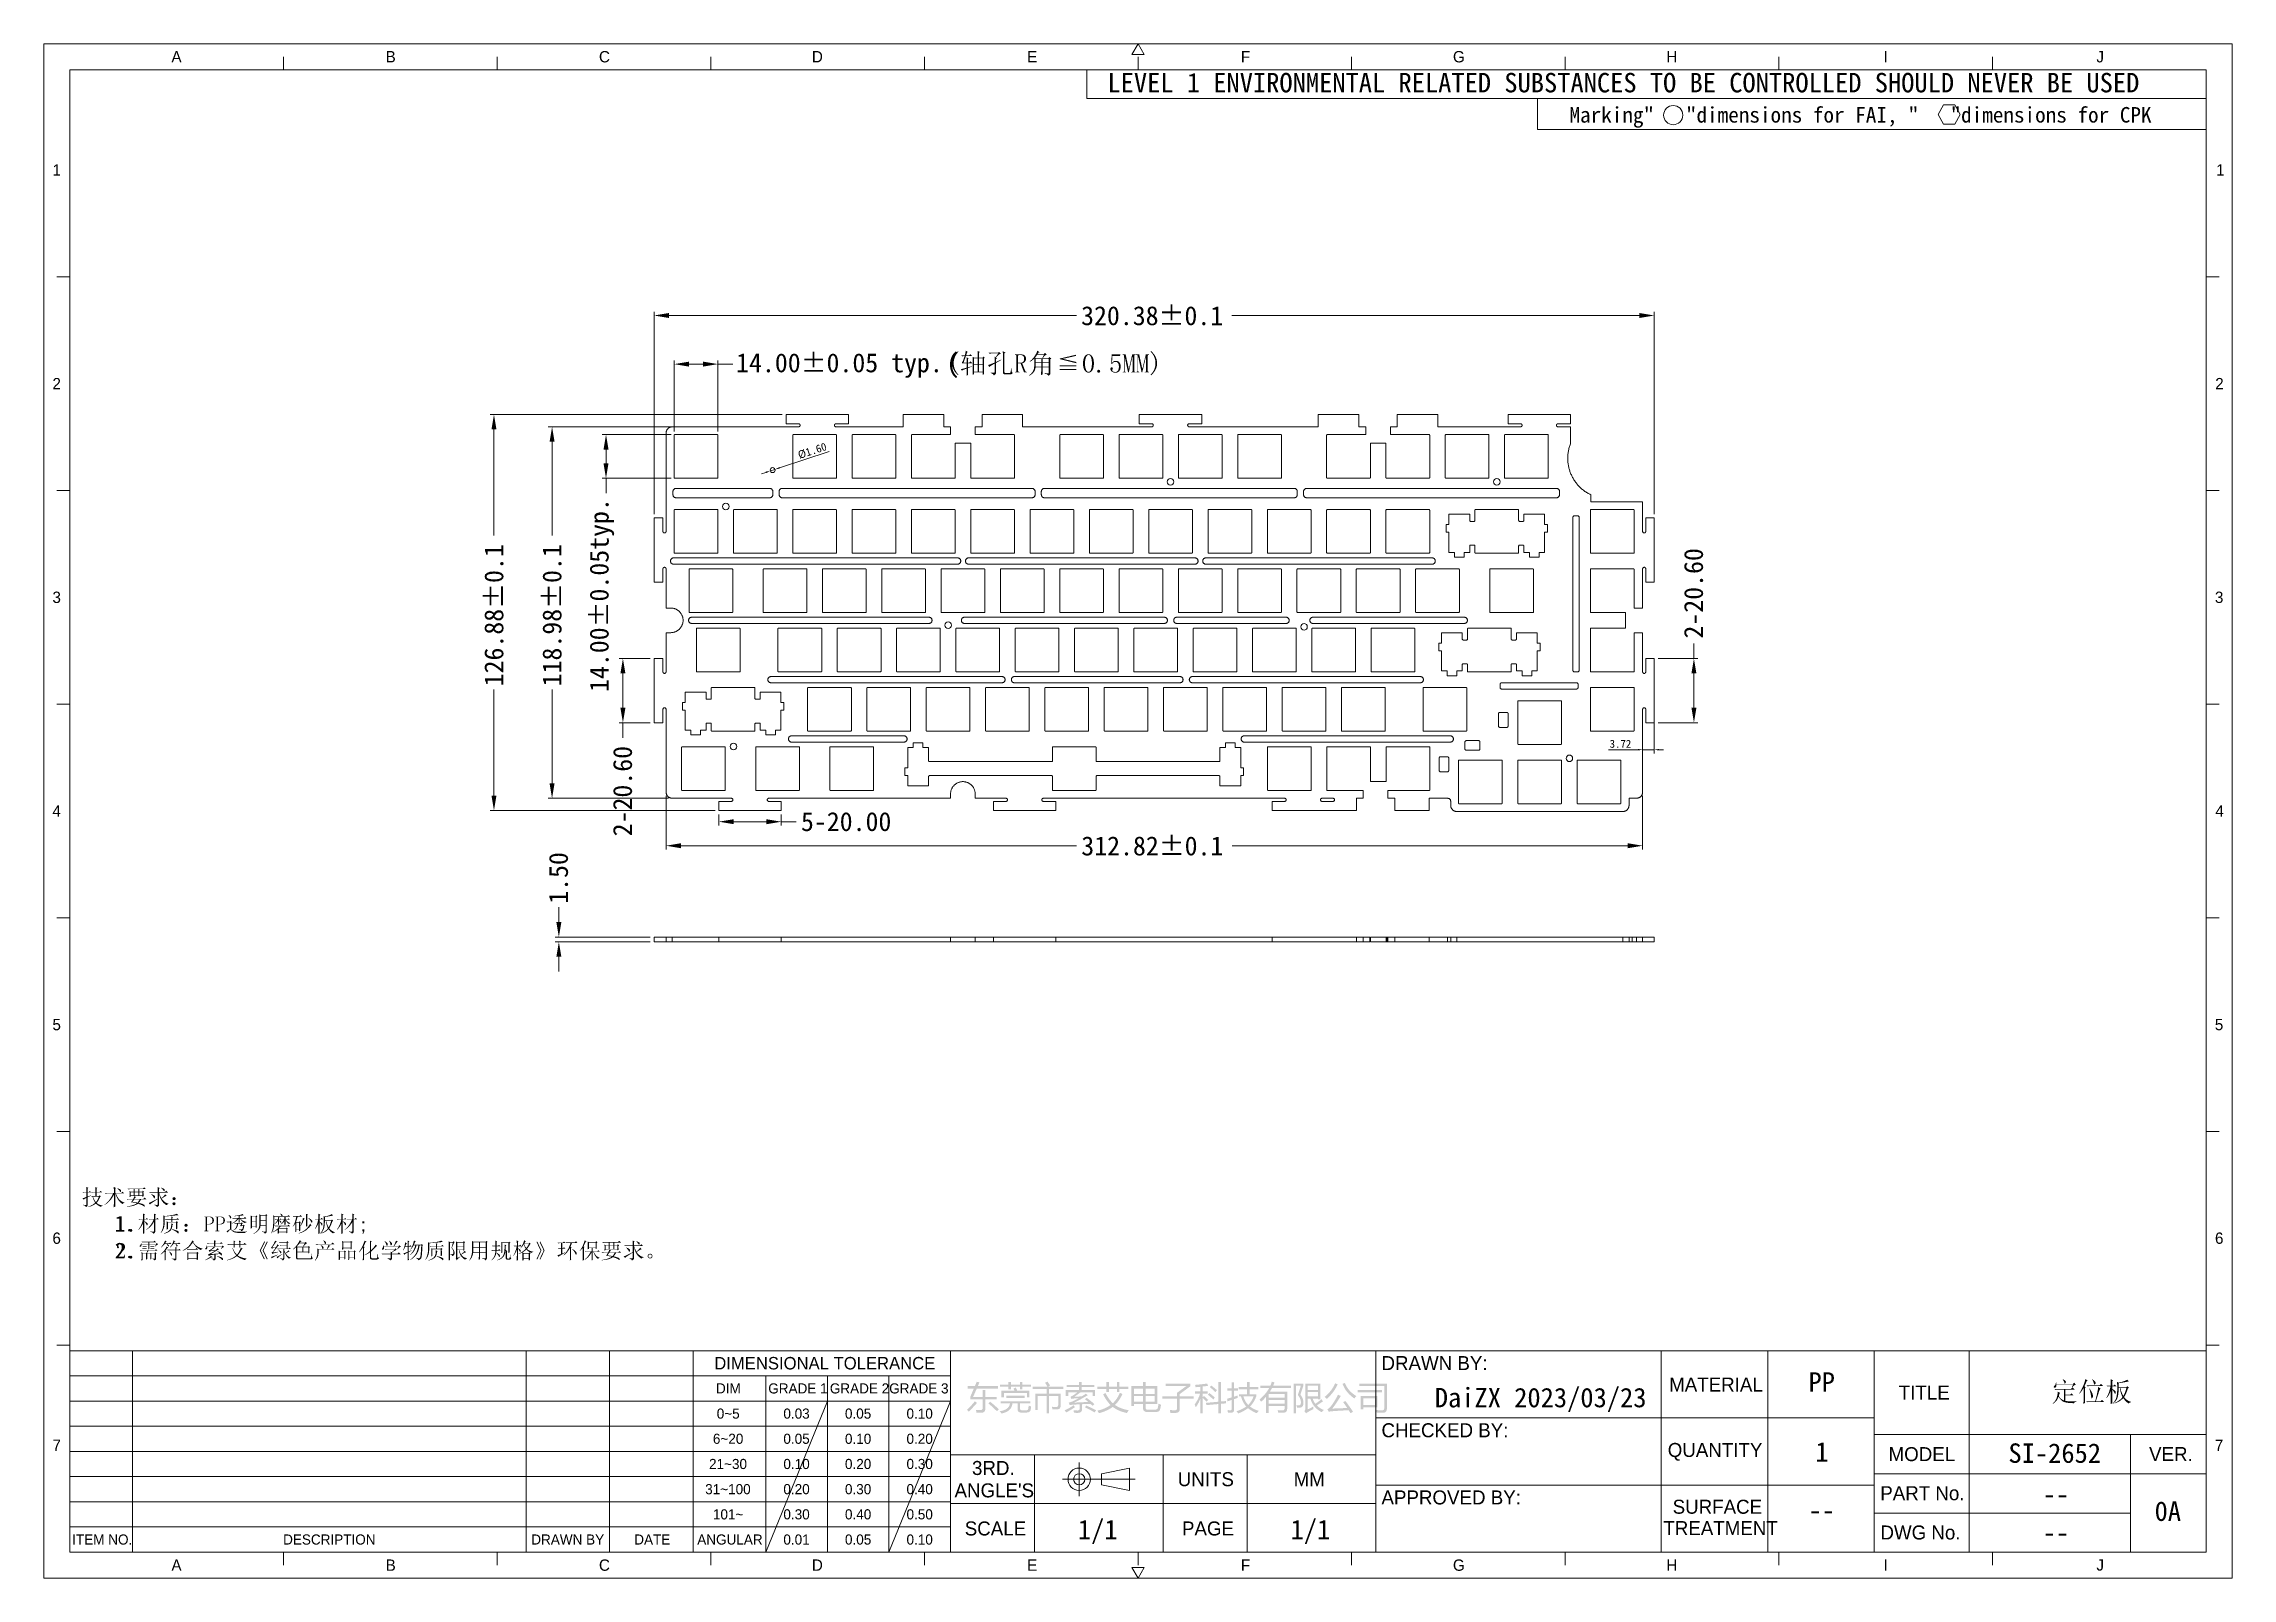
# Model space of a CAD drawing. Header units: millimetres. Extents: x 0 to 2822, y 422 to 2401.
import ezdxf

# ---------------------------------------------------------------- set-up
doc = ezdxf.new("R2010")
doc.units = ezdxf.units.MM

msp = doc.modelspace()

# ---------------------------------------------------------------- texts
at = {"color": 5, "true_color": 0x0000ff, "attachment_point": 1}
for s, insert, char_height in [('{\\fMicrosoftYaHei|b0|i0|c0;A}', (164.660165, 2391.177829), 14.636585), ('{\\fMicrosoftYaHei|b0|i0|c0;B}', (440.879549, 2391.177829), 14.636585), ('{\\fMicrosoftYaHei|b0|i0|c0;C}', (715.977521, 2391.177829), 14.636585), ('{\\fMicrosoftYaHei|b0|i0|c0;D}', (990.586082, 2391.177829), 14.636585), ('{\\fMicrosoftYaHei|b0|i0|c0;E}', (1268.110434, 2391.177829), 14.636585), ('{\\fMicrosoftYaHei|b0|i0|c0;F}', (1543.799653, 2391.177829), 14.636585), ('{\\fMicrosoftYaHei|b0|i0|c0;G}', (1817.266509, 2391.177829), 14.636585), ('{\\fMicrosoftYaHei|b0|i0|c0;H}', (2092.486782, 2391.177829), 14.636585), ('{\\fMicrosoftYaHei|b0|i0|c0;I}', (2372.559816, 2391.177829), 14.636585), ('{\\fMicrosoftYaHei|b0|i0|c0;J}', (2647.086797, 2391.177829), 14.636585), ('{\\fMicrosoftYaHei|b0|i0|c0;1}', (11.202599, 2245.04115), 14.636585), ('{\\fMicrosoftYaHei|b0|i0|c0;1}', (2801.343566, 2245.043906), 14.636585), ('{\\fMicrosoftYaHei|b0|i0|c0;2}', (11.202599, 1969.535348), 14.636585), ('{\\fMicrosoftYaHei|b0|i0|c0;2}', (2800.303422, 1969.538242), 14.636585), ('{\\fMicrosoftYaHei|b0|i0|c0;3}', (11.202599, 1694.03244), 14.636585), ('{\\fMicrosoftYaHei|b0|i0|c0;3}', (2799.895799, 1694.03244), 14.636585), ('{\\fMicrosoftYaHei|b0|i0|c0;4}', (11.202599, 1418.526707), 14.636585), ('{\\fMicrosoftYaHei|b0|i0|c0;4}', (2800.548162, 1418.526707), 14.636585), ('{\\fMicrosoftYaHei|b0|i0|c0;5}', (11.202599, 1143.020974), 14.636585), ('{\\fMicrosoftYaHei|b0|i0|c0;5}', (2799.793824, 1143.020974), 14.636585), ('{\\fMicrosoftYaHei|b0|i0|c0;6}', (11.202599, 867.532742), 14.636585), ('{\\fMicrosoftYaHei|b0|i0|c0;6}', (2799.997773, 867.515207), 14.636585), ('{\\fMicrosoftYaHei|b0|i0|c0;DIMENSIONAL TOLERANCE}', (864.667084, 707.003676), 16.050846), ('{\\fMicrosoftYaHei|b0|i0|c0;DRAWN BY:}', (1725.092291, 708.155857), 18.057204), ('{\\fMicrosoftYaHei|b0|i0|c0;MATERIAL}', (2096.078914, 680.417808), 18.057204), ('{\\fMicrosoftYaHei|b0|i0|c0;DIM}', (866.890755, 672.997992), 13.041307), ('{\\fMicrosoftYaHei|b0|i0|c0;GRADE 1}', (934.2977, 672.971568), 13.041307), ('{\\fMicrosoftYaHei|b0|i0|c0;GRADE 2GRADE 3}', (1013.6953, 672.997992), 13.041307), ('{\\fMicrosoftYaHei|b0|i0|c0;TITLE}', (2392.15166, 670.126274), 18.057204), ('{\\fMicrosoftYaHei|b0|i0|c0;0~5}', (867.871781, 640.532859), 13.041307), ('{\\fMicrosoftYaHei|b0|i0|c0;0.03}', (953.809481, 640.524591), 13.041307), ('{\\fMicrosoftYaHei|b0|i0|c0;0.05}', (1033.188891, 640.514704), 13.041307), ('{\\fMicrosoftYaHei|b0|i0|c0;0.10}', (1112.580358, 640.478358), 13.041307), ('{\\fMicrosoftYaHei|b0|i0|c0;CHECKED BY:}', (1725.092291, 621.522523), 18.057204), ('{\\fMicrosoftYaHei|b0|i0|c0;7}', (11.202599, 600.44796), 14.636585), ('{\\fMicrosoftYaHei|b0|i0|c0;6~20}', (862.893893, 608.049571), 13.041307), ('{\\fMicrosoftYaHei|b0|i0|c0;0.05}', (953.809481, 608.041303), 13.041307), ('{\\fMicrosoftYaHei|b0|i0|c0;0.10}', (1033.188891, 607.995069), 13.041307), ('{\\fMicrosoftYaHei|b0|i0|c0;0.20}', (1112.580358, 608.031415), 13.041307), ('{\\fMicrosoftYaHei|b0|i0|c0;QUANTITY}', (2094.256458, 596.111154), 18.057204), ('{\\fMicrosoftYaHei|b0|i0|c0;7}', (2799.793824, 600.430424), 14.636585), ('{\\fMicrosoftYaHei|b0|i0|c0;21~30}', (857.916075, 575.529954), 13.041307), ('{\\fMicrosoftYaHei|b0|i0|c0;0.10}', (953.809481, 575.521703), 13.041307), ('{\\fMicrosoftYaHei|b0|i0|c0;0.20}', (1033.188891, 575.548127), 13.041307), ('{\\fMicrosoftYaHei|b0|i0|c0;0.30}', (1112.580358, 575.548127), 13.041307), ('{\\fMicrosoftYaHei|b0|i0|c0;3RD.}', (1197.051619, 572.862272), 18.057204), ('{\\fMicrosoftYaHei|b0|i0|c0;MODEL}', (2379.045966, 590.737563), 18.057204), ('{\\fMicrosoftYaHei|b0|i0|c0;VER.}', (2714.952146, 590.866685), 18.057204), ('{\\fMicrosoftYaHei|b0|i0|c0;31~100}', (852.938187, 543.046665), 13.041307), ('{\\fMicrosoftYaHei|b0|i0|c0;0.20}', (953.809481, 543.076655), 13.041307), ('{\\fMicrosoftYaHei|b0|i0|c0;0.30}', (1033.188891, 543.064838), 13.041307), ('{\\fMicrosoftYaHei|b0|i0|c0;0.40}', (1112.580358, 543.064838), 13.041307), ("{\\fMicrosoftYaHei|b0|i0|c0;ANGLE'S}", (1174.505123, 543.990304), 18.057204), ('{\\fMicrosoftYaHei|b0|i0|c0;UNITS}', (1462.360352, 558.426288), 18.057204), ('{\\fMicrosoftYaHei|b0|i0|c0;MM}', (1611.861373, 558.426288), 18.057204), ('{\\fMicrosoftYaHei|b0|i0|c0;PART No.}', (2368.330065, 540.377553), 18.057204), ('{\\fMicrosoftYaHei|b0|i0|c0;101~}', (862.934132, 510.559966), 13.041307), ('{\\fMicrosoftYaHei|b0|i0|c0;0.30}', (953.809481, 510.593366), 13.041307), ('{\\fMicrosoftYaHei|b0|i0|c0;0.40}', (1033.213144, 510.5975), 13.041307), ('{\\fMicrosoftYaHei|b0|i0|c0;0.50}', (1112.604612, 510.5975), 13.041307), ('{\\fMicrosoftYaHei|b0|i0|c0;APPROVED BY:}', (1725.092291, 534.914373), 18.057204), ('{\\fMicrosoftYaHei|b0|i0|c0;SURFACE}', (2100.581102, 522.869785), 18.057204), ('{\\fMicrosoftYaHei|b0|i0|c0;SCALE}', (1187.662907, 494.869771), 18.057204), ('{\\fMicrosoftYaHei|b0|i0|c0;PAGE}', (1467.825238, 494.869771), 18.057204), ('{\\fMicrosoftYaHei|b0|i0|c0;TREATMENT}', (2088.607466, 495.325213), 18.057204), ('{\\fMicrosoftYaHei|b0|i0|c0;DWG No.}', (2368.556339, 489.690518), 18.057204), ('{\\fMicrosoftYaHei|b0|i0|c0;ITEM NO.}', (36.663206, 478.112317), 13.041307), ('{\\fMicrosoftYaHei|b0|i0|c0;DESCRIPTION}', (308.665294, 478.112317), 13.041307), ('{\\fMicrosoftYaHei|b0|i0|c0;DRAWN BY}', (628.698162, 478.116434), 13.041307), ('{\\fMicrosoftYaHei|b0|i0|c0;DATE}', (761.50177, 478.116434), 13.041307), ('{\\fMicrosoftYaHei|b0|i0|c0;ANGULAR}', (842.728096, 478.116434), 13.041307), ('{\\fMicrosoftYaHei|b0|i0|c0;0.01}', (953.807345, 478.075971), 13.041307), ('{\\fMicrosoftYaHei|b0|i0|c0;0.05}', (1033.207081, 478.116434), 13.041307), ('{\\fMicrosoftYaHei|b0|i0|c0;0.10}', (1112.598548, 478.080105), 13.041307), ('{\\fMicrosoftYaHei|b0|i0|c0;A}', (164.660165, 445.881598), 14.636585), ('{\\fMicrosoftYaHei|b0|i0|c0;B}', (440.879549, 445.881598), 14.636585), ('{\\fMicrosoftYaHei|b0|i0|c0;C}', (715.977521, 445.881598), 14.636585), ('{\\fMicrosoftYaHei|b0|i0|c0;D}', (990.586082, 445.881598), 14.636585), ('{\\fMicrosoftYaHei|b0|i0|c0;E}', (1268.110434, 445.881598), 14.636585), ('{\\fMicrosoftYaHei|b0|i0|c0;F}', (1543.799653, 445.881598), 14.636585), ('{\\fMicrosoftYaHei|b0|i0|c0;G}', (1817.266509, 445.881598), 14.636585), ('{\\fMicrosoftYaHei|b0|i0|c0;H}', (2092.486782, 445.881598), 14.636585), ('{\\fMicrosoftYaHei|b0|i0|c0;I}', (2372.559816, 445.881598), 14.636585), ('{\\fMicrosoftYaHei|b0|i0|c0;J}', (2647.086797, 446.126268), 14.636585)]:
    msp.add_mtext(s, dxfattribs=dict(at, insert=insert, char_height=char_height))
at = {"color": 4, "true_color": 0x00ffff, "attachment_point": 1}
for s, insert, char_height in [('{\\fSimSun|b0|i0|c0;LEVEL 1 ENVIRONMENTAL RELATED SUBSTANCES TO BE CONTROLLED SHOULD NEVER BE USED}', (1371.678824, 2362.951575), 25.079461), ('{\\fSimSun|b0|i0|c0;Marking"   "dimensions for FAI, "   "dimensions for CPK}', (1967.496099, 2318.961312), 20.063564), ('{\\fSimSun|b0|i0|c0;   1.}', (49.889991, 889.089156), 20.410121), ('{\\fSimSun|b0|i0|c0;   2.}', (49.889991, 854.515108), 20.410121), ('{\\fSimSun|b0|i0|c0;    }', (49.895408, 803.408223), 12.245834), ('{\\fSimSun|b0|i0|c0;PP}', (2275.749463, 687.281521), 25.079461), ('{\\fSimSun|b0|i0|c0;DaiZX 2023/03/23}', (1793.859153, 667.19255), 25.079461), ('{\\fSimSun|b0|i0|c0;1}', (2284.588613, 597.213117), 25.079461), ('{\\fSimSun|b0|i0|c0;SI-2652}', (2533.621888, 595.536114), 25.079461), ('{\\fSimSun|b0|i0|c0;--}', (2577.852504, 542.571164), 25.079461), ('{\\fSimSun|b0|i0|c0;0A}', (2722.108574, 520.665473), 25.079461), ('{\\fSimSun|b0|i0|c0;1/1}', (1333.560082, 497.047845), 25.079461), ('{\\fSimSun|b0|i0|c0;1/1}', (1607.852935, 497.047845), 25.079461), ('{\\fSimSun|b0|i0|c0;--}', (2275.749463, 521.993092), 25.079461), ('{\\fSimSun|b0|i0|c0;--}', (2577.852504, 493.449305), 25.079461)]:
    msp.add_mtext(s, dxfattribs=dict(at, insert=insert, char_height=char_height))
at = {"color": 7, "attachment_point": 1}
for s, insert, char_height in [('{\\fSimSun|b0|i0|c0;320.38±0.1}', (1337.719002, 2062.142288), 24.491643), ('{\\fSimSun|b0|i0|c0;(}', (1163.869562, 2001.169006), 25.079461), ('{\\fSimSun|b0|i0|c0;14.00±0.05 typ.}', (892.805866, 2001.389407), 24.491643), ('{\\fSimSun|b0|i0|c0;5-20.00}', (976.444585, 1409.715962), 24.491643), ('{\\fSimSun|b0|i0|c0;312.82±0.1}', (1337.954371, 1378.351812), 24.491643)]:
    msp.add_mtext(s, dxfattribs=dict(at, insert=insert, char_height=char_height))
at = {"color": 3, "true_color": 0x00ff00, "insert": (971.340706, 1874.827723), "char_height": 10.204854, "attachment_point": 1, "rotation": 18}
msp.add_mtext('{\\fSimSun|b0|i0|c0;Ø1.60}', dxfattribs=at)
at = {"color": 7, "char_height": 24.491643, "attachment_point": 7, "rotation": 90}
for s, insert in [('{\\fSimSun|b0|i0|c0;14.00±0.05typ.}', (735.605056, 1564.624842)), ('{\\fSimSun|b0|i0|c0;126.88±0.1}', (593.077322, 1571.861334)), ('{\\fSimSun|b0|i0|c0;118.98±0.1}', (667.989545, 1571.8459)), ('{\\fSimSun|b0|i0|c0;2-20.60}', (2140.114813, 1633.494781)), ('{\\fSimSun|b0|i0|c0;2-20.60}', (758.949023, 1378.400618)), ('{\\fSimSun|b0|i0|c0;1.50}', (676.336323, 1291.400589))]:
    msp.add_mtext(s, dxfattribs=dict(at, insert=insert))
at = {"color": 3, "true_color": 0x00ff00, "insert": (2019.410932, 1502.866891), "char_height": 10.204857, "attachment_point": 1}
msp.add_mtext('{\\fSimSun|b0|i0|c0;3.72}', dxfattribs=at)

# ---------------------------------------------------------------- hatches: boundary and pattern name
at = {"true_color": 0x00ffff}
h = msp.add_hatch(color=4, dxfattribs=at)
h.dxf.hatch_style = 2
h.paths.add_polyline_path([(806.369567, 2053.360095), (787.044753, 2050.139586), (806.369567, 2046.918725)])
h = msp.add_hatch(color=4, dxfattribs=at)
h.dxf.hatch_style = 2
h.paths.add_polyline_path([(2057.556739, 2053.360095), (2076.8812, 2050.139586), (2057.556739, 2046.918725)])
h = msp.add_hatch(color=7)
h.dxf.hatch_style = 2
h.paths.add_polyline_path([(1179.694942, 2003.511396), (1178.935013, 2002.685374), (1178.224119, 2001.844418), (1177.562252, 2000.988527), (1176.949408, 2000.117701), (1176.385578, 1999.231941), (1175.870757, 1998.331247), (1175.404938, 1997.415618), (1174.988115, 1996.485055), (1174.620331, 1995.541725), (1174.301628, 1994.587789), (1174.031991, 1993.623233), (1173.811408, 1992.648045), (1173.639866, 1991.662212), (1173.517352, 1990.66572), (1173.443853, 1989.658557), (1173.419356, 1988.64071), (1173.443853, 1987.591937), (1173.517352, 1986.560217), (1173.639866, 1985.54555), (1173.811408, 1984.547937), (1174.031991, 1983.567376), (1174.301628, 1982.603869), (1174.620331, 1981.657415), (1174.988115, 1980.728015), (1175.404938, 1979.813547), (1175.870757, 1978.911881), (1176.385578, 1978.023006), (1176.949408, 1977.146907), (1177.562252, 1976.283573), (1178.224119, 1975.432989), (1178.935013, 1974.595144), (1179.694942, 1973.770024), (1179.013089, 1973.088171), (1178.087951, 1973.948457), (1177.2225, 1974.823586), (1176.416735, 1975.713573), (1175.670657, 1976.618429), (1174.984265, 1977.538169), (1174.357559, 1978.472804), (1173.790539, 1979.422347), (1173.283206, 1980.386813), (1172.835559, 1981.366234), (1172.447598, 1982.360628), (1172.119323, 1983.369983), (1171.850735, 1984.394285), (1171.641833, 1985.433522), (1171.492617, 1986.48768), (1171.403088, 1987.556747), (1171.373245, 1988.64071), (1171.403088, 1989.692686), (1171.492617, 1990.73401), (1171.641833, 1991.764676), (1171.850735, 1992.784678), (1172.119323, 1993.794008), (1172.447598, 1994.79266), (1172.835559, 1995.780629), (1173.283206, 1996.757906), (1173.790539, 1997.724538), (1174.357559, 1998.680562), (1174.984265, 1999.625968), (1175.670657, 2000.560741), (1176.416735, 2001.484868), (1177.2225, 2002.398337), (1178.087951, 2003.301135), (1179.013089, 2004.193249)])
h = msp.add_hatch(color=7)
h.paths.add_polyline_path([(1206.031549, 1986.185046), (1206.031549, 1977.726648), (1210.942877, 1977.726648), (1210.942877, 1986.185046)])
h.paths.add_polyline_path([(1212.579987, 1977.726648), (1212.58847, 1976.916654), (1212.613955, 1976.123714), (1212.656494, 1975.347723), (1212.716137, 1974.588579), (1210.942877, 1973.770024), (1210.942877, 1976.908093), (1199.619262, 1976.908093), (1199.619262, 1974.315728), (1197.846002, 1973.633874), (1197.862429, 1974.191831), (1197.877807, 1974.774297), (1197.892136, 1975.381271), (1197.905413, 1976.012756), (1197.917638, 1976.668751), (1197.928807, 1977.349258), (1197.938921, 1978.054277), (1197.947977, 1978.78381), (1197.955974, 1979.537856), (1197.96291, 1980.316417), (1197.968783, 1981.119494), (1197.973592, 1981.947088), (1197.977335, 1982.799198), (1197.98001, 1983.675827), (1197.981617, 1984.576974), (1197.982153, 1985.502642), (1197.981617, 1986.426713), (1197.98001, 1987.323074), (1197.977335, 1988.191725), (1197.973592, 1989.032667), (1197.968783, 1989.845901), (1197.96291, 1990.631427), (1197.955974, 1991.389247), (1197.947977, 1992.119361), (1197.938921, 1992.82177), (1197.928807, 1993.496474), (1197.917638, 1994.143475), (1197.905413, 1994.762774), (1197.892136, 1995.354371), (1197.877807, 1995.918267), (1197.862429, 1996.454462), (1197.846002, 1996.962958), (1199.619262, 1995.871552), (1204.39444, 1995.871552), (1204.393904, 1996.624465), (1204.392296, 1997.348617), (1204.389618, 1998.044009), (1204.38587, 1998.710638), (1204.381053, 1999.348503), (1204.375168, 1999.957601), (1204.368215, 2000.537932), (1204.360196, 2001.089494), (1204.35111, 2001.612285), (1204.34096, 2002.106303), (1204.329746, 2002.571547), (1204.317468, 2003.008016), (1204.304127, 2003.415707), (1204.289725, 2003.794619), (1204.274262, 2004.144751), (1204.257739, 2004.466101), (1207.122956, 2003.101843), (1206.031549, 2002.147138), (1206.031549, 1995.871552), (1210.806176, 1995.871552), (1211.624731, 1997.099109), (1213.671393, 1995.598701), (1212.579987, 1994.780146)])
h.paths.add_polyline_path([(1199.619262, 1995.052997), (1199.619262, 1987.003601), (1204.39444, 1987.003601), (1204.39444, 1995.052997)])
h.paths.add_polyline_path([(1206.031549, 1995.052997), (1206.031549, 1987.003601), (1210.942877, 1987.003601), (1210.942877, 1995.052997)])
h.paths.add_polyline_path([(1199.619262, 1986.185046), (1199.619262, 1977.726648), (1204.39444, 1977.726648), (1204.39444, 1986.185046)])
h.paths.add_polyline_path([(1191.843268, 1982.228974), (1191.843798, 1981.426846), (1191.845388, 1980.657776), (1191.848039, 1979.921763), (1191.851752, 1979.218805), (1191.856527, 1978.5489), (1191.862366, 1977.912048), (1191.869269, 1977.308245), (1191.877237, 1976.737492), (1191.88627, 1976.199785), (1191.896371, 1975.695124), (1191.907539, 1975.223507), (1191.919775, 1974.784932), (1191.93308, 1974.379398), (1191.947455, 1974.006903), (1191.962901, 1973.667445), (1191.979418, 1973.361023), (1190.069457, 1972.405767), (1190.101444, 1973.714761), (1190.129187, 1974.981044), (1190.152679, 1976.204643), (1190.171914, 1977.385583), (1190.186887, 1978.52389), (1190.197589, 1979.61959), (1190.204015, 1980.672708), (1190.206159, 1981.683271), (1189.706286, 1981.499322), (1189.229862, 1981.322851), (1188.776885, 1981.153858), (1188.347357, 1980.99234), (1187.941278, 1980.838295), (1187.558646, 1980.691723), (1187.199462, 1980.552621), (1186.863727, 1980.420988), (1186.55144, 1980.296822), (1186.262601, 1980.180122), (1185.99721, 1980.070886), (1185.755268, 1979.969112), (1185.536773, 1979.874799), (1185.341727, 1979.787945), (1185.170129, 1979.708549), (1185.021979, 1979.636609), (1184.203424, 1978.681904), (1182.702465, 1981.000866), (1184.552783, 1981.376037), (1186.420205, 1981.819421), (1188.304681, 1982.331018), (1190.206159, 1982.910827), (1190.206159, 1988.64071), (1186.249535, 1988.64071), (1185.158129, 1987.958857), (1183.793871, 1989.732116), (1184.061377, 1989.891979), (1184.318198, 1990.098718), (1184.564348, 1990.35234), (1184.799839, 1990.652853), (1185.024686, 1991.000261), (1185.238899, 1991.394573), (1185.442494, 1991.835794), (1185.635482, 1992.323931), (1185.828493, 1992.856845), (1186.03215, 1993.432399), (1186.246452, 1994.050598), (1186.4714, 1994.711451), (1186.706992, 1995.414962), (1186.953231, 1996.161138), (1187.210114, 1996.949987), (1187.477643, 1997.781513), (1186.726991, 1997.75589), (1185.976546, 1997.679056), (1185.226308, 1997.551062), (1184.476276, 1997.37196), (1183.248168, 1998.600068), (1187.750495, 1998.600068), (1187.882657, 1999.100836), (1188.006293, 1999.580352), (1188.121402, 2000.038604), (1188.227985, 2000.475578), (1188.326041, 2000.891261), (1188.41557, 2001.28564), (1188.496573, 2001.658703), (1188.569049, 2002.010437), (1188.807657, 2003.374695), (1188.978051, 2004.738952), (1191.706567, 2003.101843), (1191.586128, 2003.08479), (1191.463558, 2003.03363), (1191.338857, 2002.948364), (1191.212023, 2002.828991), (1191.083058, 2002.675512), (1190.951962, 2002.487927), (1190.818733, 2002.266235), (1190.683373, 2002.010437), (1190.545882, 2001.720532), (1190.406258, 2001.396521), (1190.264504, 2001.038403), (1190.120617, 2000.646179), (1189.974599, 2000.219848), (1189.826449, 1999.759411), (1189.676167, 1999.264868), (1189.523754, 1998.736218), (1193.343676, 1998.736218), (1194.980785, 2000.373327), (1197.300299, 1997.917663), (1189.250903, 1997.917663), (1186.249535, 1989.459265), (1190.206159, 1989.459265), (1190.204015, 1990.399313), (1190.197589, 1991.309505), (1190.186887, 1992.189854), (1190.171914, 1993.040373), (1190.152679, 1993.861074), (1190.129187, 1994.651971), (1190.101444, 1995.413077), (1190.069457, 1996.144404), (1192.934674, 1994.643445), (1191.843268, 1993.82489), (1191.843268, 1989.459265), (1193.616528, 1989.459265), (1195.253637, 1991.096374), (1197.300299, 1988.64071), (1191.843268, 1988.64071), (1191.843268, 1983.32038), (1196.754596, 1984.684638), (1196.890746, 1984.275085)])
h = msp.add_hatch(color=7)
h.paths.add_polyline_path([(1236.876088, 1997.37196), (1236.867518, 1999.068799), (1236.841844, 2000.748636), (1236.799116, 2002.41142), (1236.739386, 2004.057099), (1240.286457, 2002.283288), (1238.786049, 2001.191882), (1238.786049, 1978.272351), (1238.764196, 1977.959437), (1238.766852, 1977.668923), (1238.794017, 1977.400808), (1238.845692, 1977.155089), (1238.921878, 1976.931766), (1239.022575, 1976.730836), (1239.147785, 1976.552299), (1239.297508, 1976.396152), (1239.471745, 1976.262394), (1239.670496, 1976.151022), (1239.893764, 1976.062037), (1240.141547, 1975.995435), (1240.413848, 1975.951216), (1240.710667, 1975.929378), (1241.032005, 1975.929919), (1241.377863, 1975.952837), (1245.470636, 1975.952837), (1245.762685, 1976.043449), (1246.024909, 1976.178852), (1246.257303, 1976.359033), (1246.459861, 1976.583978), (1246.632576, 1976.853676), (1246.77544, 1977.168112), (1246.888449, 1977.527274), (1246.971596, 1977.931149), (1247.035545, 1978.375514), (1247.090968, 1978.856157), (1247.137865, 1979.373076), (1247.176234, 1979.926272), (1247.206077, 1980.515745), (1247.227394, 1981.141495), (1247.240184, 1981.803522), (1247.244447, 1982.501826), (1247.9263, 1982.501826), (1247.930564, 1981.901759), (1247.943354, 1981.329391), (1247.96467, 1980.784721), (1247.994513, 1980.26775), (1248.032883, 1979.778478), (1248.079779, 1979.316904), (1248.135202, 1978.883028), (1248.199152, 1978.476852), (1248.282276, 1978.100542), (1248.39523, 1977.756258), (1248.538027, 1977.443988), (1248.71068, 1977.163719), (1248.913202, 1976.915437), (1249.145606, 1976.699131), (1249.407905, 1976.514786), (1249.700111, 1976.36239), (1249.572651, 1976.098065), (1249.429221, 1975.850793), (1249.26982, 1975.620575), (1249.094446, 1975.407409), (1248.903098, 1975.211297), (1248.695773, 1975.032238), (1248.472471, 1974.870233), (1248.23319, 1974.72528), (1247.977927, 1974.597381), (1247.706682, 1974.486535), (1247.419453, 1974.392743), (1247.116238, 1974.316003), (1246.797036, 1974.256317), (1246.461844, 1974.213684), (1246.110662, 1974.188104), (1245.743488, 1974.179577), (1240.286457, 1974.179577), (1239.857459, 1974.174784), (1239.457233, 1974.194511), (1239.085781, 1974.238756), (1238.743106, 1974.30752), (1238.429207, 1974.4008), (1238.144087, 1974.518597), (1237.887748, 1974.66091), (1237.660192, 1974.827738), (1237.461418, 1975.019079), (1237.291431, 1975.234934), (1237.15023, 1975.475301), (1237.037818, 1975.74018), (1236.954196, 1976.029569), (1236.899366, 1976.343469), (1236.873329, 1976.681877), (1236.876088, 1977.044794)])
h.paths.add_polyline_path([(1235.102277, 1992.870185), (1233.439553, 1991.957562), (1231.72567, 1990.993986), (1229.96073, 1989.979354), (1228.144838, 1988.913562), (1228.144838, 1976.908093), (1228.132048, 1976.55637), (1228.093678, 1976.217437), (1228.029729, 1975.891295), (1227.940199, 1975.577942), (1227.82509, 1975.277379), (1227.684401, 1974.989605), (1227.518132, 1974.714622), (1227.326283, 1974.452429), (1227.108855, 1974.203026), (1226.865846, 1973.966412), (1226.597258, 1973.742589), (1226.30309, 1973.531555), (1225.983342, 1973.333311), (1225.638014, 1973.147857), (1225.267106, 1972.975193), (1224.870619, 1972.81532), (1224.823723, 1973.067384), (1224.751246, 1973.311983), (1224.65319, 1973.549116), (1224.529555, 1973.778784), (1224.380339, 1974.000987), (1224.205543, 1974.215728), (1224.005168, 1974.423007), (1223.779213, 1974.622823), (1223.527678, 1974.815179), (1223.250563, 1975.000075), (1222.947868, 1975.177512), (1222.619594, 1975.347491), (1222.265739, 1975.510011), (1221.886305, 1975.665076), (1221.481291, 1975.812684), (1221.050697, 1975.952837), (1221.050697, 1976.499091), (1221.771196, 1976.435142), (1222.432008, 1976.379719), (1223.033134, 1976.332822), (1223.574574, 1976.294453), (1224.056328, 1976.264609), (1224.478395, 1976.243293), (1224.840776, 1976.230503), (1225.143471, 1976.22624), (1225.399269, 1976.247556), (1225.620961, 1976.311506), (1225.808546, 1976.418088), (1225.962025, 1976.567304), (1226.081398, 1976.759153), (1226.166664, 1976.993635), (1226.217824, 1977.27075), (1226.234877, 1977.590497), (1226.234877, 1987.958857), (1225.489237, 1987.573997), (1224.787314, 1987.204071), (1224.129107, 1986.84908), (1223.514612, 1986.509023), (1222.94383, 1986.183901), (1222.416757, 1985.873713), (1221.933393, 1985.57846), (1221.493736, 1985.298141), (1221.097785, 1985.032756), (1220.745537, 1984.782307), (1220.436991, 1984.546791), (1220.172146, 1984.32621), (1219.951, 1984.120564), (1219.773551, 1983.929852), (1219.639797, 1983.754075), (1219.549738, 1983.593232), (1217.776478, 1986.185046), (1218.113183, 1986.29376), (1218.47548, 1986.415265), (1218.863369, 1986.549559), (1219.276852, 1986.696643), (1219.715927, 1986.856517), (1220.180595, 1987.029181), (1220.670856, 1987.214634), (1221.18671, 1987.412878), (1221.728156, 1987.623912), (1222.295195, 1987.847735), (1222.887827, 1988.084349), (1223.506051, 1988.333752), (1224.149868, 1988.595945), (1224.819279, 1988.870929), (1225.514281, 1989.158702), (1226.234877, 1989.459265), (1226.234341, 1990.096629), (1226.232733, 1990.712677), (1226.230055, 1991.307408), (1226.226307, 1991.880822), (1226.22149, 1992.432921), (1226.215605, 1992.963702), (1226.208652, 1993.473167), (1226.200633, 1993.961316), (1226.191547, 1994.428148), (1226.181397, 1994.873663), (1226.170183, 1995.297862), (1226.157905, 1995.700744), (1226.144564, 1996.08231), (1226.130162, 1996.44256), (1226.114699, 1996.781492), (1226.098175, 1997.099109), (1227.326283, 1996.280554), (1230.873353, 2001.191882), (1223.096808, 2001.191882), (1222.227094, 2001.166268), (1221.391486, 2001.089494), (1220.589985, 2000.961664), (1219.82259, 2000.78288), (1218.595033, 2002.010437), (1230.736652, 2002.010437), (1231.828058, 2003.238544), (1234.283722, 2000.78288), (1233.733696, 2000.676005), (1233.175091, 2000.492597), (1232.608011, 2000.232604), (1232.032559, 1999.895975), (1231.880462, 1999.792279), (1231.713974, 1999.668881), (1231.533094, 1999.525777), (1231.337821, 1999.362967), (1231.128157, 1999.180449), (1230.904101, 1998.978221), (1230.665653, 1998.756282), (1230.412813, 1998.514629), (1230.145581, 1998.253263), (1229.863958, 1997.97218), (1229.567942, 1997.671379), (1229.257535, 1997.350859), (1228.932735, 1997.010618), (1228.593544, 1996.650654), (1228.239961, 1996.270966), (1227.871986, 1995.871552), (1229.372394, 1994.916296), (1228.144838, 1994.097741), (1228.144838, 1990.27782), (1228.756452, 1990.565582), (1229.43208, 1990.883174), (1230.17171, 1991.23061), (1230.975328, 1991.607902), (1231.842922, 1992.015063), (1232.774478, 1992.452105), (1233.769983, 1992.919043), (1234.829425, 1993.415888)])
h = msp.add_hatch(color=7)
h.paths.add_polyline_path([(1281.36936, 1999.691474), (1279.970858, 1997.781513), (1278.504143, 1995.871552), (1279.186548, 1995.052997), (1287.508245, 1995.052997), (1289.827759, 1999.691474)])
h.paths.add_polyline_path([(1279.322698, 1994.234443), (1279.322698, 1989.595966), (1286.280689, 1989.595966), (1286.280689, 1994.234443)])
h.paths.add_polyline_path([(1288.190649, 1994.234443), (1288.190649, 1989.595966), (1296.103345, 1989.595966), (1296.103345, 1994.234443)])
h.paths.add_polyline_path([(1279.322698, 1988.777412), (1279.314137, 1987.515163), (1279.288523, 1986.321334), (1279.245959, 1985.195925), (1279.186548, 1984.138935), (1286.280689, 1984.138935), (1286.280689, 1988.777412)])
h.paths.add_polyline_path([(1288.190649, 1988.777412), (1288.190649, 1984.138935), (1296.103345, 1984.138935), (1296.103345, 1988.777412)])
h.paths.add_polyline_path([(1290.782464, 1975.952837), (1291.565829, 1975.856022), (1292.278824, 1975.769808), (1292.921461, 1975.6942), (1293.493754, 1975.629205), (1293.995715, 1975.574829), (1294.427357, 1975.53108), (1294.788694, 1975.497963), (1295.079738, 1975.475484), (1295.319646, 1975.476647), (1295.527566, 1975.514035), (1295.703498, 1975.587648), (1295.847443, 1975.697486), (1295.9594, 1975.84355), (1296.039369, 1976.025838), (1296.087351, 1976.244352), (1296.103345, 1976.499091), (1296.103345, 1983.32038), (1288.190649, 1983.32038), (1288.191179, 1982.40634), (1288.192769, 1981.54028), (1288.19542, 1980.722198), (1288.199133, 1979.952093), (1288.203908, 1979.229963), (1288.209747, 1978.555807), (1288.21665, 1977.929622), (1288.224618, 1977.351408), (1288.233652, 1976.821162), (1288.243752, 1976.338884), (1288.25492, 1975.90457), (1288.267156, 1975.518221), (1288.280462, 1975.179834), (1288.294837, 1974.889407), (1288.310282, 1974.646939), (1288.3268, 1974.452429), (1286.007837, 1973.224321), (1286.040878, 1973.487581), (1286.071787, 1973.799869), (1286.100564, 1974.161186), (1286.12721, 1974.571534), (1286.151724, 1975.030914), (1286.174106, 1975.539325), (1286.194357, 1976.09677), (1286.212476, 1976.703248), (1286.228463, 1977.35876), (1286.242319, 1978.063308), (1286.254043, 1978.816892), (1286.263635, 1979.619512), (1286.271096, 1980.471171), (1286.276425, 1981.371868), (1286.279623, 1982.321604), (1286.280689, 1983.32038), (1279.049847, 1983.32038), (1278.921947, 1982.415317), (1278.742888, 1981.54228), (1278.51267, 1980.701257), (1278.231292, 1979.892235), (1277.898754, 1979.1152), (1277.515056, 1978.37014), (1277.080199, 1977.657042), (1276.594182, 1976.975892), (1276.057006, 1976.324769), (1275.46867, 1975.701345), (1274.829174, 1975.105619), (1274.138518, 1974.537592), (1273.396703, 1973.997263), (1272.603728, 1973.484633), (1271.759594, 1972.999701), (1270.8643, 1972.542468), (1270.591448, 1972.95147), (1271.191491, 1973.399298), (1271.763797, 1973.855601), (1272.308378, 1974.320378), (1272.825248, 1974.793631), (1273.314419, 1975.275359), (1273.775905, 1975.765561), (1274.209718, 1976.264239), (1274.615871, 1976.771392), (1274.994324, 1977.294719), (1275.345034, 1977.841507), (1275.668006, 1978.411757), (1275.963248, 1979.005467), (1276.230765, 1979.622639), (1276.470564, 1980.263271), (1276.682651, 1980.927365), (1276.867034, 1981.61492), (1276.949103, 1981.993508), (1277.024776, 1982.430192), (1277.094055, 1982.924972), (1277.156939, 1983.477847), (1277.213428, 1984.088816), (1277.263521, 1984.757878), (1277.30722, 1985.485032), (1277.344524, 1986.270278), (1277.375433, 1987.113614), (1277.399947, 1988.015041), (1277.418066, 1988.974557), (1277.42979, 1989.992161), (1277.435119, 1991.067852), (1277.434054, 1992.201631), (1277.426593, 1993.393495), (1277.412737, 1994.643445), (1276.845717, 1994.070042), (1276.236065, 1993.509448), (1275.583779, 1992.961658), (1274.88886, 1992.426663), (1274.151308, 1991.904459), (1273.371123, 1991.395038), (1272.548305, 1990.898394), (1271.682854, 1990.414521), (1271.273853, 1990.823523), (1272.14995, 1991.497125), (1273.004712, 1992.221887), (1273.838144, 1992.997809), (1274.650253, 1993.82489), (1275.441045, 1994.703131), (1276.210528, 1995.632531), (1276.958707, 1996.613092), (1277.685589, 1997.644812), (1278.03518, 1998.168132), (1278.367718, 1998.680795), (1278.683202, 1999.182799), (1278.981634, 1999.674145), (1279.263012, 2000.154833), (1279.527337, 2000.624862), (1279.774608, 2001.084234), (1280.004827, 2001.532946), (1280.217992, 2001.971001), (1280.414104, 2002.398398), (1280.593163, 2002.815136), (1280.755169, 2003.221216), (1280.900121, 2003.616637), (1281.02802, 2004.0014), (1281.138866, 2004.375506), (1281.232659, 2004.738952), (1284.234026, 2002.828991), (1283.00647, 2002.41999), (1282.725049, 2002.044509), (1282.426522, 2001.601022), (1282.110943, 2001.089528), (1281.778362, 2000.510029), (1289.554907, 2000.510029), (1291.055315, 2002.010437), (1293.510979, 1999.554773), (1292.978006, 1999.39697), (1292.47056, 1999.196483), (1291.988747, 1998.953414), (1291.532668, 1998.667867), (1291.415743, 1998.581852), (1291.286559, 1998.477181), (1291.145114, 1998.353855), (1290.991409, 1998.211874), (1290.825443, 1998.051238), (1290.647218, 1997.871947), (1290.456732, 1997.674), (1290.253986, 1997.457399), (1290.03898, 1997.222142), (1289.811713, 1996.968229), (1289.572187, 1996.695662), (1289.3204, 1996.40444), (1289.056352, 1996.094562), (1288.780045, 1995.766029), (1288.491477, 1995.418841), (1288.190649, 1995.052997), (1295.557642, 1995.052997), (1297.05805, 1996.553405), (1299.240862, 1994.643445), (1298.013306, 1993.68874), (1298.013306, 1976.36239), (1298.033381, 1975.903036), (1298.025803, 1975.479946), (1297.990565, 1975.093107), (1297.927661, 1974.742506), (1297.837084, 1974.42813), (1297.718828, 1974.149967), (1297.572886, 1973.908003), (1297.399252, 1973.702225), (1297.202001, 1973.51774), (1296.985616, 1973.339663), (1296.750086, 1973.167994), (1296.495397, 1973.002733), (1296.221535, 1972.843879), (1295.928489, 1972.691434), (1295.616245, 1972.545396), (1295.28479, 1972.405767), (1295.171276, 1972.656863), (1295.035375, 1972.898348), (1294.877086, 1973.130226), (1294.696411, 1973.352496), (1294.49335, 1973.565161), (1294.267904, 1973.768222), (1294.020075, 1973.961681), (1293.749862, 1974.14554), (1293.457267, 1974.319799), (1293.142291, 1974.484462), (1292.804933, 1974.639529), (1292.445196, 1974.785001), (1292.06308, 1974.920881), (1291.658585, 1975.047171), (1291.231713, 1975.163871), (1290.782464, 1975.270984)])
h = msp.add_hatch(color=7)
h.dxf.hatch_style = 2
h.paths.add_polyline_path([(1427.40035, 2003.511396), (1428.082203, 2004.193249), (1429.007341, 2003.301135), (1429.872792, 2002.398337), (1430.678557, 2001.484868), (1431.424635, 2000.560741), (1432.111027, 1999.625968), (1432.737733, 1998.680562), (1433.304753, 1997.724538), (1433.812086, 1996.757906), (1434.259733, 1995.780629), (1434.647694, 1994.79266), (1434.975969, 1993.794008), (1435.244557, 1992.784678), (1435.453459, 1991.764676), (1435.602675, 1990.73401), (1435.692204, 1989.692686), (1435.722047, 1988.64071), (1435.692204, 1987.556747), (1435.602675, 1986.48768), (1435.453459, 1985.433522), (1435.244557, 1984.394285), (1434.975969, 1983.369983), (1434.647694, 1982.360628), (1434.259733, 1981.366234), (1433.812086, 1980.386813), (1433.304753, 1979.422347), (1432.737733, 1978.472804), (1432.111027, 1977.538169), (1431.424635, 1976.618429), (1430.678557, 1975.713573), (1429.872792, 1974.823586), (1429.007341, 1973.948457), (1428.082203, 1973.088171), (1427.40035, 1973.770024), (1428.160097, 1974.595144), (1428.870855, 1975.432989), (1429.532623, 1976.283573), (1430.145402, 1977.146907), (1430.709192, 1978.023006), (1431.223993, 1978.911881), (1431.689804, 1979.813547), (1432.106626, 1980.728015), (1432.474433, 1981.657415), (1432.793199, 1982.603869), (1433.062924, 1983.567376), (1433.283609, 1984.547937), (1433.455252, 1985.54555), (1433.577854, 1986.560217), (1433.651416, 1987.591937), (1433.675936, 1988.64071), (1433.651416, 1989.658557), (1433.577854, 1990.66572), (1433.455252, 1991.662212), (1433.283609, 1992.648045), (1433.062924, 1993.623233), (1432.793199, 1994.587789), (1432.474433, 1995.541725), (1432.106626, 1996.485055), (1431.689804, 1997.415618), (1431.223993, 1998.331247), (1430.709192, 1999.231941), (1430.145402, 2000.117701), (1429.532623, 2000.988527), (1428.870855, 2001.844418), (1428.160097, 2002.685374)])
h = msp.add_hatch(color=4, dxfattribs=at)
h.dxf.hatch_style = 2
h.paths.add_polyline_path([(832.293548, 1990.650776), (812.969086, 1987.429914), (832.293548, 1984.209406)])
h = msp.add_hatch(color=4, dxfattribs=at)
h.dxf.hatch_style = 2
h.paths.add_polyline_path([(850.007896, 1990.650776), (869.332709, 1987.429914), (850.007896, 1984.209406)])
h = msp.add_hatch(color=7)
h.paths.add_polyline_path([(1266.62922, 1994.507294), (1266.60576, 1993.844338), (1266.535384, 1993.219733), (1266.418099, 1992.633484), (1266.253911, 1992.085599), (1266.042827, 1991.576083), (1265.784853, 1991.104944), (1265.479995, 1990.672187), (1265.128261, 1990.27782), (1264.746707, 1989.921845), (1264.352382, 1989.60426), (1263.945281, 1989.325058), (1263.525396, 1989.084232), (1263.092721, 1988.881775), (1262.647249, 1988.717682), (1262.188975, 1988.591946), (1261.717892, 1988.50456), (1265.810665, 1978.409052), (1265.951329, 1978.157491), (1266.100467, 1977.948512), (1266.25808, 1977.782114), (1266.424168, 1977.658297), (1266.598834, 1977.568673), (1266.782182, 1977.504783), (1266.974212, 1977.466526), (1267.174923, 1977.453796), (1267.993478, 1977.453796), (1267.993478, 1976.635241), (1264.173556, 1976.635241), (1259.67123, 1988.367859), (1256.533712, 1988.367859), (1256.533712, 1978.545202), (1256.555003, 1978.289404), (1256.618875, 1978.067712), (1256.725328, 1977.880127), (1256.874363, 1977.726648), (1257.057591, 1977.607275), (1257.266553, 1977.522009), (1257.501147, 1977.470849), (1257.761269, 1977.453796), (1258.579823, 1977.453796), (1258.579823, 1976.635241), (1252.304237, 1976.635241), (1252.304237, 1977.453796), (1253.122792, 1977.453796), (1253.43832, 1977.470849), (1253.702739, 1977.522009), (1253.915999, 1977.607275), (1254.078048, 1977.726648), (1254.197421, 1977.880127), (1254.282687, 1978.067712), (1254.333847, 1978.289404), (1254.3509, 1978.545202), (1254.3509, 1998.054365), (1254.333847, 1998.310163), (1254.282687, 1998.531855), (1254.197421, 1998.71944), (1254.078048, 1998.872919), (1253.915999, 1998.992292), (1253.702739, 1999.077558), (1253.43832, 1999.128718), (1253.122792, 1999.145771), (1252.304237, 1999.145771), (1252.304237, 1999.964326), (1260.080783, 1999.964326), (1260.842673, 1999.943009), (1261.559857, 1999.879059), (1262.232328, 1999.772477), (1262.860079, 1999.623261), (1263.443104, 1999.431412), (1263.981397, 1999.196931), (1264.474951, 1998.919816), (1264.92376, 1998.600068), (1265.323372, 1998.237687), (1265.669744, 1997.832673), (1265.962863, 1997.385026), (1266.202717, 1996.894746), (1266.389293, 1996.361832), (1266.522577, 1995.786286), (1266.602557, 1995.168107)])
h.paths.add_polyline_path([(1256.533712, 1989.186413), (1259.535079, 1989.186413), (1260.035848, 1989.205586), (1260.515364, 1989.26311), (1260.973616, 1989.35899), (1261.410589, 1989.493233), (1261.826272, 1989.665847), (1262.220652, 1989.876836), (1262.593715, 1990.126208), (1262.945448, 1990.41397), (1263.265196, 1990.742245), (1263.542311, 1991.11316), (1263.776793, 1991.526722), (1263.968642, 1991.982935), (1264.117857, 1992.481808), (1264.22444, 1993.023345), (1264.28839, 1993.607555), (1264.309706, 1994.234443), (1264.290509, 1994.798078), (1264.232924, 1995.329776), (1264.136955, 1995.829539), (1264.00261, 1996.297366), (1263.829896, 1996.733257), (1263.618818, 1997.137211), (1263.369383, 1997.50923), (1263.081599, 1997.849313), (1262.753325, 1998.15317), (1262.382425, 1998.416513), (1261.968905, 1998.639342), (1261.512771, 1998.821656), (1261.01403, 1998.963456), (1260.472688, 1999.064742), (1259.888752, 1999.125514), (1259.262228, 1999.145771), (1257.761269, 1999.145771), (1257.501147, 1999.128718), (1257.266553, 1999.077558), (1257.057591, 1998.992292), (1256.874363, 1998.872919), (1256.725328, 1998.71944), (1256.618875, 1998.531855), (1256.555003, 1998.310163), (1256.533712, 1998.054365)])
h = msp.add_hatch(color=7)
h.paths.add_polyline_path([(1331.72251, 1979.636609), (1310.303938, 1979.636609), (1310.303938, 1981.000866), (1331.72251, 1981.000866)])
h.paths.add_polyline_path([(1331.72251, 1984.547937), (1310.303938, 1984.547937), (1310.303938, 1985.912195), (1331.72251, 1985.912195)])
h.paths.add_polyline_path([(1331.58636, 1988.50456), (1309.894385, 1993.961591), (1309.894385, 1994.507294), (1331.313508, 1999.554773), (1331.313508, 1998.054365), (1314.26001, 1994.234443), (1331.58636, 1990.141669)])
h = msp.add_hatch(color=7)
h.paths.add_polyline_path([(1347.287361, 1999.145771), (1347.051013, 1999.134312), (1346.819458, 1999.099934), (1346.592698, 1999.042638), (1346.370733, 1998.962423), (1346.153565, 1998.85929), (1345.941193, 1998.733238), (1345.73362, 1998.584268), (1345.530845, 1998.412379), (1345.332869, 1998.217572), (1345.139694, 1997.999846), (1344.95132, 1997.759202), (1344.767747, 1997.495639), (1344.588978, 1997.209158), (1344.415012, 1996.899758), (1344.24585, 1996.56744), (1344.081493, 1996.212203), (1343.777659, 1995.447932), (1343.514379, 1994.621895), (1343.291638, 1993.734079), (1343.109425, 1992.784471), (1342.967726, 1991.773058), (1342.866528, 1990.699826), (1342.805819, 1989.564764), (1342.785586, 1988.367859), (1342.790644, 1987.728893), (1342.805819, 1987.10804), (1342.831114, 1986.505301), (1342.866528, 1985.920678), (1342.912065, 1985.35417), (1342.967726, 1984.80578), (1343.033512, 1984.275506), (1343.109425, 1983.763351), (1343.195466, 1983.269314), (1343.291638, 1982.793398), (1343.397942, 1982.335602), (1343.514379, 1981.895928), (1343.640951, 1981.474376), (1343.777659, 1981.070947), (1343.924506, 1980.685642), (1344.081493, 1980.318462), (1344.24585, 1979.971538), (1344.415012, 1979.647003), (1344.588978, 1979.344855), (1344.767747, 1979.065093), (1344.95132, 1978.807717), (1345.139694, 1978.572725), (1345.332869, 1978.360118), (1345.530845, 1978.169894), (1345.73362, 1978.002052), (1345.941193, 1977.856591), (1346.153565, 1977.733512), (1346.370733, 1977.632812), (1346.592698, 1977.554491), (1346.819458, 1977.498549), (1347.051013, 1977.464984), (1347.287361, 1977.453796), (1347.539697, 1977.464984), (1347.785107, 1977.498549), (1348.023592, 1977.554491), (1348.255149, 1977.632812), (1348.479778, 1977.733512), (1348.697478, 1977.856591), (1348.90825, 1978.002052), (1349.11209, 1978.169894), (1349.309, 1978.360118), (1349.498978, 1978.572725), (1349.682023, 1978.807717), (1349.858134, 1979.065093), (1350.027312, 1979.344855), (1350.189554, 1979.647003), (1350.34486, 1979.971538), (1350.493229, 1980.318462), (1350.633608, 1980.685642), (1350.764942, 1981.070947), (1350.887229, 1981.474376), (1351.000468, 1981.895928), (1351.104657, 1982.335602), (1351.199794, 1982.793398), (1351.285879, 1983.269314), (1351.362909, 1983.763351), (1351.430883, 1984.275506), (1351.489798, 1984.80578), (1351.539654, 1985.35417), (1351.58045, 1985.920678), (1351.612182, 1986.505301), (1351.63485, 1987.10804), (1351.648452, 1987.728893), (1351.652986, 1988.367859), (1351.635933, 1989.564764), (1351.584773, 1990.699826), (1351.499507, 1991.773058), (1351.380134, 1992.784471), (1351.226655, 1993.734079), (1351.03907, 1994.621895), (1350.817378, 1995.447932), (1350.56158, 1996.212203), (1350.420891, 1996.56744), (1350.271675, 1996.899758), (1350.113933, 1997.209158), (1349.947664, 1997.495639), (1349.772868, 1997.759202), (1349.589546, 1997.999846), (1349.397697, 1998.217572), (1349.197322, 1998.412379), (1348.98842, 1998.584268), (1348.770991, 1998.733238), (1348.545036, 1998.85929), (1348.310554, 1998.962423), (1348.067546, 1999.042638), (1347.816011, 1999.099934), (1347.555949, 1999.134312)])
h.paths.add_polyline_path([(1347.287361, 1976.36239), (1346.915917, 1976.374644), (1346.551929, 1976.411406), (1346.195396, 1976.472677), (1345.846321, 1976.558459), (1345.504702, 1976.668751), (1345.170543, 1976.803555), (1344.843842, 1976.962871), (1344.524601, 1977.1467), (1344.212821, 1977.355044), (1343.908503, 1977.587902), (1343.611647, 1977.845276), (1343.322254, 1978.127166), (1343.040325, 1978.433573), (1342.765862, 1978.764499), (1342.498863, 1979.119943), (1342.239332, 1979.499907), (1341.99153, 1979.90226), (1341.759721, 1980.324869), (1341.543905, 1980.767733), (1341.34408, 1981.230852), (1341.160246, 1981.714225), (1340.992402, 1982.217852), (1340.840546, 1982.74173), (1340.704679, 1983.28586), (1340.5848, 1983.850241), (1340.480906, 1984.434872), (1340.392999, 1985.039752), (1340.321076, 1985.66488), (1340.265138, 1986.310255), (1340.225183, 1986.975877), (1340.201211, 1987.661745), (1340.19322, 1988.367859), (1340.200946, 1989.024944), (1340.224124, 1989.666047), (1340.262755, 1990.291168), (1340.316839, 1990.900305), (1340.386378, 1991.493458), (1340.471372, 1992.070627), (1340.571822, 1992.631809), (1340.687729, 1993.177005), (1340.819094, 1993.706214), (1340.965918, 1994.219434), (1341.1282, 1994.716665), (1341.305943, 1995.197907), (1341.499147, 1995.663158), (1341.707812, 1996.112417), (1341.931941, 1996.545684), (1342.171532, 1996.962958), (1342.423287, 1997.359446), (1342.684109, 1997.730353), (1342.954, 1998.075681), (1343.232957, 1998.395429), (1343.520981, 1998.689597), (1343.818069, 1998.958185), (1344.124222, 1999.201194), (1344.439438, 1999.418622), (1344.763718, 1999.610471), (1345.097059, 1999.77674), (1345.439461, 1999.917429), (1345.790924, 2000.032538), (1346.151446, 2000.122068), (1346.521026, 2000.186017), (1346.899665, 2000.224387), (1347.287361, 2000.237177), (1347.658534, 2000.224917), (1348.02171, 2000.188137), (1348.376891, 2000.126839), (1348.724078, 2000.041022), (1349.063271, 1999.930688), (1349.394471, 1999.795838), (1349.717679, 1999.636472), (1350.032895, 1999.452591), (1350.340122, 1999.244196), (1350.639358, 1999.011288), (1350.930606, 1998.753868), (1351.213866, 1998.471936), (1351.489138, 1998.165493), (1351.756424, 1997.834541), (1352.015724, 1997.479079), (1352.26704, 1997.099109), (1352.50654, 1996.697292), (1352.730601, 1996.276291), (1352.93922, 1995.836104), (1353.132396, 1995.376733), (1353.310127, 1994.898177), (1353.472412, 1994.400436), (1353.619249, 1993.88351), (1353.750636, 1993.3474), (1353.866572, 1992.792104), (1353.967055, 1992.217624), (1354.052083, 1991.623958), (1354.121655, 1991.011108), (1354.17577, 1990.379073), (1354.214425, 1989.727853), (1354.23762, 1989.057448), (1354.245351, 1988.367859), (1354.23762, 1987.678004), (1354.214425, 1987.006804), (1354.17577, 1986.354257), (1354.121655, 1985.720363), (1354.052083, 1985.105121), (1353.967055, 1984.50853), (1353.866572, 1983.93059), (1353.750636, 1983.371299), (1353.619249, 1982.830657), (1353.472412, 1982.308662), (1353.310127, 1981.805315), (1353.132396, 1981.320614), (1352.93922, 1980.854559), (1352.730601, 1980.407148), (1352.50654, 1979.978382), (1352.26704, 1979.568258), (1352.015724, 1979.179987), (1351.756424, 1978.816777), (1351.489138, 1978.478627), (1351.213866, 1978.165536), (1350.930606, 1977.877501), (1350.639358, 1977.614521), (1350.340122, 1977.376594), (1350.032895, 1977.163719), (1349.717679, 1976.975894), (1349.394471, 1976.813118), (1349.063271, 1976.675389), (1348.724078, 1976.562705), (1348.376891, 1976.475065), (1348.02171, 1976.412466), (1347.658534, 1976.374909)])
h = msp.add_hatch(color=7)
edge = h.paths.add_edge_path()
edge.add_arc((1360.390668, 1978.272626), 2.046387, 0, 360)
h = msp.add_hatch(color=7)
h.dxf.hatch_style = 2
h.paths.add_polyline_path([(1382.907077, 1991.642077), (1383.540008, 1991.611151), (1384.143161, 1991.518381), (1384.716521, 1991.36378), (1385.260078, 1991.147362), (1385.773817, 1990.869138), (1386.257726, 1990.529122), (1386.711791, 1990.127327), (1387.136001, 1989.663766), (1387.519699, 1989.149068), (1387.852236, 1988.593857), (1388.133615, 1987.998131), (1388.363833, 1987.361891), (1388.542892, 1986.685136), (1388.670791, 1985.967867), (1388.747531, 1985.210084), (1388.77311, 1984.411787), (1388.746448, 1983.514191), (1388.666468, 1982.663556), (1388.533183, 1981.859869), (1388.346608, 1981.103117), (1388.106754, 1980.393287), (1387.813634, 1979.730367), (1387.467262, 1979.114343), (1387.06765, 1978.545202), (1386.847341, 1978.280877), (1386.612639, 1978.033606), (1386.363546, 1977.803387), (1386.100061, 1977.590222), (1385.822184, 1977.39411), (1385.529915, 1977.215051), (1385.223254, 1977.053045), (1384.902201, 1976.908093), (1384.566757, 1976.780194), (1384.21692, 1976.669348), (1383.852692, 1976.575555), (1383.474071, 1976.498816), (1383.081059, 1976.439129), (1382.673655, 1976.396496), (1382.251859, 1976.370916), (1381.815671, 1976.36239), (1381.210282, 1976.384767), (1380.621946, 1976.451902), (1380.050663, 1976.563802), (1379.496433, 1976.720473), (1378.959256, 1976.921922), (1378.439133, 1977.168155), (1377.936063, 1977.459178), (1377.450046, 1977.794998), (1377.002399, 1978.162623), (1376.614438, 1978.549466), (1376.286164, 1978.955519), (1376.017576, 1979.380776), (1375.808674, 1979.825231), (1375.659458, 1980.288877), (1375.569928, 1980.771708), (1375.540085, 1981.273718), (1375.569868, 1981.670188), (1375.659286, 1982.041079), (1375.808441, 1982.386441), (1376.017438, 1982.706326), (1376.142054, 1982.85014), (1376.277362, 1982.97482), (1376.423353, 1983.080354), (1376.580022, 1983.166729), (1376.747362, 1983.233932), (1376.925367, 1983.28195), (1377.11403, 1983.310771), (1377.313345, 1983.32038), (1377.509457, 1983.311854), (1377.688516, 1983.286274), (1377.850521, 1983.243641), (1377.995474, 1983.183955), (1378.123373, 1983.107215), (1378.234219, 1983.013422), (1378.328012, 1982.902576), (1378.404751, 1982.774677), (1378.524124, 1982.510309), (1378.60939, 1982.262943), (1378.660549, 1982.032629), (1378.677603, 1981.819421), (1378.651988, 1981.435689), (1378.575214, 1981.103117), (1378.447384, 1980.821808), (1378.268601, 1980.591865), (1378.089266, 1980.319013), (1377.961298, 1980.046162), (1377.884593, 1979.77331), (1377.859048, 1979.500458), (1377.879281, 1979.236133), (1377.93999, 1978.988862), (1378.041188, 1978.758643), (1378.182887, 1978.545478), (1378.3651, 1978.349366), (1378.587841, 1978.170307), (1378.851121, 1978.008301), (1379.154955, 1977.863349), (1379.815905, 1977.624604), (1380.502332, 1977.454072), (1381.214287, 1977.351752), (1381.951821, 1977.317646), (1382.481532, 1977.345346), (1382.979261, 1977.428449), (1383.445015, 1977.566962), (1383.878801, 1977.760892), (1384.280625, 1978.010245), (1384.650494, 1978.315027), (1384.988414, 1978.675245), (1385.294391, 1979.090905), (1385.566103, 1979.557749), (1385.801629, 1980.071509), (1386.000956, 1980.632178), (1386.164071, 1981.239749), (1386.29096, 1981.894217), (1386.381611, 1982.595575), (1386.436012, 1983.343817), (1386.454148, 1984.138935), (1386.438154, 1984.80507), (1386.390172, 1985.439217), (1386.310203, 1986.041377), (1386.198246, 1986.611549), (1386.054301, 1987.149733), (1385.878369, 1987.65593), (1385.670449, 1988.130138), (1385.430541, 1988.572359), (1385.158671, 1988.971971), (1384.854866, 1989.318343), (1384.519124, 1989.611463), (1384.151446, 1989.851317), (1383.751832, 1990.037892), (1383.320282, 1990.171177), (1382.856796, 1990.251157), (1382.361374, 1990.27782), (1381.992428, 1990.269293), (1381.636337, 1990.243713), (1381.293087, 1990.20108), (1380.962666, 1990.141394), (1380.64506, 1990.064654), (1380.340257, 1989.970862), (1380.048245, 1989.860016), (1379.769009, 1989.732116), (1379.498278, 1989.576495), (1379.231798, 1989.382491), (1378.969581, 1989.150117), (1378.71164, 1988.879386), (1378.457989, 1988.570312), (1378.208639, 1988.222906), (1377.963604, 1987.837183), (1377.722898, 1987.413154), (1376.49479, 1987.549304), (1377.177195, 1999.964326), (1388.364109, 1999.964326), (1387.954556, 1997.917663), (1378.1319, 1997.917663), (1377.586196, 1988.913562), (1377.926178, 1989.367592), (1378.264002, 1989.774706), (1378.599681, 1990.134912), (1378.933229, 1990.448214), (1379.264658, 1990.71462), (1379.593981, 1990.934136), (1379.921211, 1991.106769), (1380.246361, 1991.232524), (1380.898828, 1991.411626), (1381.55977, 1991.53962), (1382.229186, 1991.616454)])
h = msp.add_hatch(color=7)
h.dxf.hatch_style = 2
h.paths.add_polyline_path([(1406.241766, 1978.545202), (1406.263066, 1978.289404), (1406.326998, 1978.067712), (1406.433615, 1977.880127), (1406.582969, 1977.726648), (1406.766196, 1977.607275), (1406.975158, 1977.522009), (1407.209752, 1977.470849), (1407.469874, 1977.453796), (1408.015577, 1977.453796), (1408.015577, 1976.635241), (1402.148993, 1976.635241), (1402.148993, 1977.453796), (1402.831398, 1977.453796), (1403.146607, 1977.470849), (1403.410863, 1977.522009), (1403.624062, 1977.607275), (1403.786102, 1977.726648), (1403.905475, 1977.880127), (1403.990741, 1978.067712), (1404.041901, 1978.289404), (1404.058954, 1978.545202), (1404.058954, 1996.417255), (1403.786102, 1996.417255), (1399.147626, 1976.635241), (1398.329071, 1976.635241), (1394.100148, 1996.007702), (1393.827296, 1996.007702), (1393.827296, 1978.545202), (1393.848587, 1978.289404), (1393.912459, 1978.067712), (1394.018912, 1977.880127), (1394.167947, 1977.726648), (1394.351174, 1977.607275), (1394.560137, 1977.522009), (1394.79473, 1977.470849), (1395.054852, 1977.453796), (1395.464405, 1977.453796), (1395.464405, 1976.635241), (1391.371632, 1976.635241), (1391.371632, 1977.453796), (1391.780634, 1977.453796), (1392.096161, 1977.470849), (1392.360581, 1977.522009), (1392.573841, 1977.607275), (1392.73589, 1977.726648), (1392.855262, 1977.880127), (1392.940528, 1978.067712), (1392.991688, 1978.289404), (1393.008741, 1978.545202), (1393.008741, 1998.054365), (1392.991688, 1998.310163), (1392.940528, 1998.531855), (1392.855262, 1998.71944), (1392.73589, 1998.872919), (1392.573841, 1998.992292), (1392.360581, 1999.077558), (1392.096161, 1999.128718), (1391.780634, 1999.145771), (1391.23493, 1999.145771), (1391.23493, 1999.964326), (1395.191554, 1999.964326), (1399.147626, 1981.683271), (1399.420477, 1981.683271), (1403.649952, 1999.964326), (1408.015577, 1999.964326), (1408.015577, 1999.145771), (1407.469874, 1999.145771), (1407.209752, 1999.128718), (1406.975158, 1999.077558), (1406.766196, 1998.992292), (1406.582969, 1998.872919), (1406.433615, 1998.71944), (1406.326998, 1998.531855), (1406.263066, 1998.310163), (1406.241766, 1998.054365)])
h = msp.add_hatch(color=7)
h.dxf.hatch_style = 2
h.paths.add_polyline_path([(1423.710422, 1978.545202), (1423.731722, 1978.289404), (1423.795654, 1978.067712), (1423.902271, 1977.880127), (1424.051625, 1977.726648), (1424.234852, 1977.607275), (1424.443814, 1977.522009), (1424.678408, 1977.470849), (1424.93853, 1977.453796), (1425.484233, 1977.453796), (1425.484233, 1976.635241), (1419.617649, 1976.635241), (1419.617649, 1977.453796), (1420.300053, 1977.453796), (1420.615262, 1977.470849), (1420.879519, 1977.522009), (1421.092718, 1977.607275), (1421.254758, 1977.726648), (1421.374131, 1977.880127), (1421.459397, 1978.067712), (1421.510557, 1978.289404), (1421.52761, 1978.545202), (1421.52761, 1996.417255), (1421.254758, 1996.417255), (1416.616282, 1976.635241), (1415.797727, 1976.635241), (1411.568803, 1996.007702), (1411.295952, 1996.007702), (1411.295952, 1978.545202), (1411.317243, 1978.289404), (1411.381115, 1978.067712), (1411.487568, 1977.880127), (1411.636603, 1977.726648), (1411.81983, 1977.607275), (1412.028793, 1977.522009), (1412.263386, 1977.470849), (1412.523508, 1977.453796), (1412.933061, 1977.453796), (1412.933061, 1976.635241), (1408.840288, 1976.635241), (1408.840288, 1977.453796), (1409.24929, 1977.453796), (1409.564817, 1977.470849), (1409.829237, 1977.522009), (1410.042497, 1977.607275), (1410.204546, 1977.726648), (1410.323918, 1977.880127), (1410.409184, 1978.067712), (1410.460344, 1978.289404), (1410.477397, 1978.545202), (1410.477397, 1998.054365), (1410.460344, 1998.310163), (1410.409184, 1998.531855), (1410.323918, 1998.71944), (1410.204546, 1998.872919), (1410.042497, 1998.992292), (1409.829237, 1999.077558), (1409.564817, 1999.128718), (1409.24929, 1999.145771), (1408.703586, 1999.145771), (1408.703586, 1999.964326), (1412.66021, 1999.964326), (1416.616282, 1981.683271), (1416.889133, 1981.683271), (1421.118608, 1999.964326), (1425.484233, 1999.964326), (1425.484233, 1999.145771), (1424.93853, 1999.145771), (1424.678408, 1999.128718), (1424.443814, 1999.077558), (1424.234852, 1998.992292), (1424.051625, 1998.872919), (1423.902271, 1998.71944), (1423.795654, 1998.531855), (1423.731722, 1998.310163), (1423.710422, 1998.054365)])
h = msp.add_hatch(color=4, dxfattribs=at)
h.dxf.hatch_style = 2
h.paths.add_polyline_path([(577.368035, 1903.127597), (580.588896, 1922.452411), (583.809757, 1903.127597)])
h = msp.add_hatch(color=4, dxfattribs=at)
h.dxf.hatch_style = 2
h.paths.add_polyline_path([(652.280255, 1887.216261), (655.501116, 1906.540722), (658.721624, 1887.216261)])
h = msp.add_hatch(color=4, dxfattribs=at)
h.dxf.hatch_style = 2
h.paths.add_polyline_path([(721.852054, 1877.202558), (725.072916, 1896.527019), (728.293777, 1877.202558)])
h = msp.add_hatch(color=4, dxfattribs=at)
h.dxf.hatch_style = 2
h.paths.add_polyline_path([(721.852054, 1859.488209), (725.072916, 1840.163396), (728.293777, 1859.488209)])
at = {"true_color": 0x00ff00}
h = msp.add_hatch(color=3, dxfattribs=at)
h.dxf.hatch_style = 2
h.paths.add_polyline_path([(930.833976, 1848.771738), (936.884821, 1849.705188), (931.463685, 1846.860035)])
h = msp.add_hatch(color=3, dxfattribs=at)
h.dxf.hatch_style = 2
h.paths.add_polyline_path([(948.424111, 1854.565019), (943.002975, 1851.719866), (949.05382, 1852.652964)])
at = {"true_color": 0x00ffff}
h = msp.add_hatch(color=4, dxfattribs=at)
h.dxf.hatch_style = 2
h.paths.add_polyline_path([(743.650405, 1588.540765), (746.871266, 1607.865226), (750.092127, 1588.540765)])
h = msp.add_hatch(color=4, dxfattribs=at)
h.dxf.hatch_style = 2
h.paths.add_polyline_path([(2124.816045, 1588.540765), (2128.036906, 1607.865226), (2131.257767, 1588.540765)])
h = msp.add_hatch(color=4, dxfattribs=at)
h.dxf.hatch_style = 2
h.paths.add_polyline_path([(743.650405, 1544.254913), (746.871266, 1524.930099), (750.092127, 1544.254913)])
h = msp.add_hatch(color=4, dxfattribs=at)
h.dxf.hatch_style = 2
h.paths.add_polyline_path([(2124.816045, 1544.254913), (2128.036906, 1524.930099), (2131.257767, 1544.254913)])
at = {"true_color": 0x00ff00}
h = msp.add_hatch(color=3, dxfattribs=at)
h.dxf.hatch_style = 2
h.paths.add_polyline_path([(2055.85695, 1491.15205), (2061.8958, 1490.145575), (2055.85695, 1489.1391)])
h = msp.add_hatch(color=3, dxfattribs=at)
h.dxf.hatch_style = 2
h.paths.add_polyline_path([(2082.920579, 1491.15205), (2076.881377, 1490.145575), (2082.920579, 1489.1391)])
at = {"true_color": 0x00ffff}
h = msp.add_hatch(color=4, dxfattribs=at)
h.dxf.hatch_style = 2
h.paths.add_polyline_path([(652.280255, 1446.847959), (655.501116, 1427.523145), (658.721624, 1446.847959)])
h = msp.add_hatch(color=4, dxfattribs=at)
h.dxf.hatch_style = 2
h.paths.add_polyline_path([(577.368035, 1430.96742), (580.588896, 1411.642606), (583.809757, 1430.96742)])
h = msp.add_hatch(color=4, dxfattribs=at)
h.dxf.hatch_style = 2
h.paths.add_polyline_path([(889.888153, 1400.522945), (870.563339, 1397.302436), (889.888153, 1394.081575)])
h = msp.add_hatch(color=4, dxfattribs=at)
h.dxf.hatch_style = 2
h.paths.add_polyline_path([(931.758289, 1400.522945), (951.083103, 1397.302436), (931.758289, 1394.081575)])
h = msp.add_hatch(color=4, dxfattribs=at)
h.dxf.hatch_style = 2
h.paths.add_polyline_path([(821.826137, 1369.569446), (802.501323, 1366.348938), (821.826137, 1363.128077)])
h = msp.add_hatch(color=4, dxfattribs=at)
h.dxf.hatch_style = 2
h.paths.add_polyline_path([(2042.570916, 1369.569446), (2061.895729, 1366.348938), (2042.570916, 1363.128077)])
h = msp.add_hatch(color=4, dxfattribs=at)
h.dxf.hatch_style = 2
h.paths.add_polyline_path([(661.037681, 1267.928806), (664.258542, 1248.603993), (667.479051, 1267.928806)])
h = msp.add_hatch(color=4, dxfattribs=at)
h.dxf.hatch_style = 2
h.paths.add_polyline_path([(661.037681, 1223.240399), (664.258542, 1242.56486), (667.479051, 1223.240399)])
h = msp.add_hatch(color=4, dxfattribs=at)
h.paths.add_polyline_path([(73.626967, 914.008082), (72.628716, 913.453559), (72.390371, 912.812216), (72.146832, 912.191672), (71.898098, 911.591928), (71.644168, 911.012984), (71.385041, 910.45484), (71.120717, 909.917496), (70.851194, 909.400951), (70.576473, 908.905206), (70.296551, 908.430261), (70.011428, 907.976116), (69.721104, 907.54277), (69.425578, 907.130224), (69.124849, 906.738478), (68.818915, 906.367532), (68.507777, 906.017385), (68.191433, 905.688038), (68.587453, 905.362168), (68.999118, 905.050153), (69.426416, 904.752), (69.869332, 904.467716), (70.327855, 904.197308), (70.801971, 903.94078), (71.291668, 903.698141), (71.796932, 903.469397), (72.309098, 903.259721), (72.819514, 903.074287), (73.328185, 902.913103), (73.835119, 902.776175), (74.340322, 902.663508), (74.8438, 902.57511), (75.34556, 902.510987), (75.845608, 902.471146), (75.845608, 902.027417), (75.426098, 901.907918), (75.055157, 901.771016), (74.732779, 901.616725), (74.458957, 901.445059), (74.233686, 901.256028), (74.056958, 901.049648), (73.928767, 900.82593), (73.849107, 900.584887), (72.895754, 900.941969), (71.977076, 901.347614), (71.093073, 901.801809), (70.243745, 902.304541), (69.429092, 902.855797), (68.649114, 903.455565), (67.903811, 904.10383), (67.193182, 904.800582), (66.142809, 904.051896), (65.043873, 903.35862), (63.896387, 902.720767), (62.700364, 902.13835), (61.455817, 901.611381), (60.162758, 901.139875), (58.821202, 900.723843), (57.431159, 900.363299), (57.20902, 900.807027), (58.491706, 901.250827), (59.732793, 901.750044), (60.932281, 902.304697), (62.090169, 902.914805), (63.206457, 903.580388), (64.281146, 904.301465), (65.314236, 905.078055), (66.305725, 905.910178), (65.766557, 906.714315), (65.25864, 907.573952), (64.781962, 908.48909), (64.336509, 909.459729), (63.922268, 910.485868), (63.539228, 911.567507), (63.187374, 912.704647), (62.866693, 913.897287), (61.868442, 913.675148), (60.980986, 914.562604), (66.527314, 914.562604), (66.527314, 919.222027), (63.199627, 919.222027), (61.979237, 918.999887), (61.09178, 919.887344), (66.527314, 919.887344), (66.525583, 920.859715), (66.520389, 921.780062), (66.511734, 922.648396), (66.499615, 923.464731), (66.484035, 924.229079), (66.464992, 924.941454), (66.442487, 925.601868), (66.41652, 926.210334), (69.189684, 924.990495), (68.080639, 924.103038), (68.080639, 919.887344), (72.074193, 919.887344), (73.405378, 921.218529), (75.40188, 919.222027), (68.080639, 919.222027), (68.080639, 914.562604), (70.964597, 914.562604), (71.963399, 915.560855)])
h.paths.add_polyline_path([(63.532561, 913.897287), (63.905176, 912.815647), (64.302041, 911.7895), (64.723167, 910.818841), (65.168568, 909.903664), (65.638258, 909.043961), (66.132248, 908.239726), (66.650552, 907.490952), (67.193182, 906.797634), (67.836244, 907.563661), (68.434243, 908.364369), (68.987181, 909.199765), (69.495057, 910.069855), (69.957871, 910.974646), (70.375623, 911.914144), (70.748314, 912.888356), (71.075942, 913.897287)])
h.paths.add_polyline_path([(49.998573, 911.78944), (50.10949, 911.795938), (50.248144, 911.815434), (50.414536, 911.847928), (50.608665, 911.893422), (50.830531, 911.951915), (51.080135, 912.023408), (51.357476, 912.107903), (51.662554, 912.205401), (51.995369, 912.315901), (52.355922, 912.439406), (52.744213, 912.575915), (53.16024, 912.725429), (53.604005, 912.88795), (54.075507, 913.063478), (54.574747, 913.252014), (55.101724, 913.453559), (55.101724, 919.222027), (52.10642, 919.222027), (50.775235, 918.999887), (49.887778, 919.887344), (55.101724, 919.887344), (55.094713, 921.579023), (55.07375, 923.215306), (55.038937, 924.796191), (54.990378, 926.32168), (57.652748, 924.990495), (56.654497, 924.324627), (56.654497, 919.887344), (58.096476, 919.887344), (59.316867, 921.107734), (61.202574, 919.222027), (56.654497, 919.222027), (56.654497, 913.897287), (60.648052, 915.450061), (60.870192, 915.006332), (56.654497, 912.787691), (56.654497, 902.914874), (56.592125, 902.486864), (56.460409, 902.090015), (56.259357, 901.724327), (55.988974, 901.389799), (55.649267, 901.086433), (55.240242, 900.814227), (54.761907, 900.573182), (54.214267, 900.363299), (54.227232, 900.51628), (54.210728, 900.670127), (54.164758, 900.82484), (54.089322, 900.980418), (53.984421, 901.136862), (53.850055, 901.294172), (53.686225, 901.452347), (53.492933, 901.611388), (53.270179, 901.771294), (53.017963, 901.932066), (52.736287, 902.093703), (52.425152, 902.256206), (52.084557, 902.419575), (51.714505, 902.583809), (51.314995, 902.748909), (50.886029, 902.914874), (50.886029, 903.358602), (51.547255, 903.255428), (52.14435, 903.167899), (52.677315, 903.096002), (53.14615, 903.039724), (53.550854, 902.999053), (53.891427, 902.973975), (54.16787, 902.964477), (54.380183, 902.970547), (54.549189, 902.999101), (54.695702, 903.057079), (54.81971, 903.144499), (54.921201, 903.261382), (55.00016, 903.407746), (55.056576, 903.58361), (55.090435, 903.788995), (55.101724, 904.023919), (55.101724, 912.122374), (54.709881, 911.93121), (54.33885, 911.746118), (53.988633, 911.567098), (53.659228, 911.39415), (53.350636, 911.227274), (53.062856, 911.06647), (52.795889, 910.911737), (52.549735, 910.763077), (52.324393, 910.620489), (52.119864, 910.483973), (51.936148, 910.353529), (51.773245, 910.229156), (51.631154, 910.110856), (51.509876, 909.998628), (51.40941, 909.892471), (51.329758, 909.792387)])
h = msp.add_hatch(color=4, dxfattribs=at)
h.paths.add_polyline_path([(94.738344, 924.324627), (94.959933, 924.657561), (95.650612, 924.413956), (96.280662, 924.182534), (96.850069, 923.963281), (97.358822, 923.756186), (97.806906, 923.561234), (98.194309, 923.378414), (98.521018, 923.207712), (98.787021, 923.049115), (99.007961, 922.892226), (99.199485, 922.726662), (99.361579, 922.55243), (99.49423, 922.369535), (99.597425, 922.177984), (99.671153, 921.977785), (99.715398, 921.768942), (99.73015, 921.551463), (99.70929, 921.312192), (99.646779, 921.03835), (99.542719, 920.729885), (99.397216, 920.386745), (99.315828, 920.217763), (99.237863, 920.071312), (99.163335, 919.947392), (99.092256, 919.846003), (99.02464, 919.767144), (98.960498, 919.710817), (98.899845, 919.677021), (98.842693, 919.665755), (98.757661, 919.681338), (98.669172, 919.728094), (98.577235, 919.806037), (98.481854, 919.91518), (98.383037, 920.055535), (98.28079, 920.227116), (98.175119, 920.429935), (98.066031, 920.664006), (97.819792, 921.060857), (97.525073, 921.475033), (97.18187, 921.906546), (96.790174, 922.35541), (96.34998, 922.821637), (95.861282, 923.30524), (95.324072, 923.806232)])
h.paths.add_polyline_path([(90.411856, 918.556159), (90.410124, 919.379337), (90.404931, 920.240699), (90.396275, 921.140236), (90.384157, 922.077942), (90.368577, 923.053812), (90.349534, 924.067838), (90.327029, 925.120014), (90.301061, 926.210334), (93.296365, 924.879149), (92.075975, 924.103038), (92.075975, 918.556159), (99.73015, 918.556159), (101.394269, 920.220278), (103.723705, 917.890842), (93.074225, 917.890842), (93.481494, 916.752488), (93.92691, 915.666998), (94.410474, 914.634374), (94.932183, 913.654615), (95.492035, 912.72772), (96.09003, 911.853691), (96.726165, 911.032527), (97.400439, 910.264227), (98.11285, 909.548793), (98.863396, 908.886224), (99.652077, 908.276519), (100.47889, 907.71968), (101.343833, 907.215705), (102.246906, 906.764596), (103.188107, 906.366352), (104.167433, 906.020972), (104.167433, 905.577244), (103.640385, 905.50606), (103.168838, 905.403714), (102.752791, 905.270208), (102.392244, 905.105541), (102.087198, 904.909714), (101.837653, 904.682725), (101.643608, 904.424575), (101.505063, 904.135265), (100.624955, 904.786924), (99.787314, 905.466321), (98.992139, 906.173458), (98.239431, 906.908334), (97.529192, 907.670951), (96.861422, 908.461309), (96.236122, 909.279409), (95.653293, 910.125252), (95.112935, 910.998839), (94.61505, 911.900171), (94.159638, 912.829248), (93.746699, 913.786071), (93.376236, 914.770641), (93.048248, 915.782959), (92.762737, 916.823026), (92.519703, 917.890842), (92.075975, 917.890842), (92.076083, 916.97432), (92.076407, 916.082935), (92.076948, 915.216687), (92.077706, 914.375575), (92.078679, 913.5596), (92.07987, 912.76876), (92.081276, 912.003056), (92.082899, 911.262487), (92.084739, 910.547053), (92.086794, 909.856753), (92.089066, 909.191588), (92.091555, 908.551557), (92.09426, 907.93666), (92.097181, 907.346896), (92.100319, 906.782265), (92.103673, 906.242767), (92.107244, 905.728402), (92.111031, 905.239169), (92.115034, 904.775067), (92.119254, 904.336098), (92.12369, 903.922259), (92.128342, 903.533552), (92.133211, 903.169975), (92.138296, 902.831529), (92.143598, 902.518212), (92.149116, 902.230026), (92.154851, 901.966969), (92.160801, 901.729041), (92.166969, 901.516242), (92.173352, 901.328572), (92.179952, 901.16603), (92.186769, 901.028615), (90.301061, 900.141159), (90.314478, 900.878717), (90.327029, 901.649206), (90.338714, 902.452626), (90.349534, 903.288977), (90.359488, 904.158259), (90.368577, 905.060471), (90.3768, 905.995614), (90.384157, 906.963688), (90.390649, 907.964693), (90.396275, 908.998628), (90.401036, 910.065495), (90.404931, 911.165292), (90.407961, 912.29802), (90.410124, 913.463679), (90.411423, 914.662269), (90.411856, 915.893789), (89.832912, 914.842949), (89.233169, 913.825906), (88.612628, 912.842661), (87.97129, 911.893215), (87.309155, 910.977568), (86.626224, 910.095722), (85.922499, 909.247678), (85.197979, 908.433435), (84.452666, 907.652995), (83.686561, 906.906358), (82.899664, 906.193527), (82.091976, 905.5145), (81.263498, 904.86928), (80.414231, 904.257866), (79.544175, 903.68026), (78.653331, 903.136463), (78.431192, 903.469397), (79.267064, 904.123756), (80.083004, 904.811046), (80.879011, 905.531267), (81.655086, 906.284419), (82.41123, 907.070501), (83.147444, 907.889514), (83.863729, 908.741459), (84.560085, 909.626333), (85.236514, 910.544139), (85.893015, 911.494876), (86.529591, 912.478543), (87.146241, 913.495141), (87.742967, 914.54467), (88.319769, 915.62713), (88.876648, 916.742521), (89.413605, 917.890842), (82.424746, 917.890842), (81.717606, 917.869982), (81.038164, 917.807471), (80.386421, 917.703412), (79.762376, 917.557908), (78.764126, 918.556159)])
h = msp.add_hatch(color=4, dxfattribs=at)
h.paths.add_polyline_path([(117.402495, 923.43717), (117.402495, 920.109483), (121.839778, 920.109483), (121.839778, 923.43717)])
h.paths.add_polyline_path([(112.077756, 919.443615), (112.077756, 915.339266), (115.960516, 915.339266), (115.960516, 919.443615)])
h.paths.add_polyline_path([(117.402495, 919.443615), (117.402495, 915.339266), (121.839778, 915.339266), (121.839778, 919.443615)])
h.paths.add_polyline_path([(123.281758, 919.443615), (123.281758, 915.339266), (127.164518, 915.339266), (127.164518, 919.443615)])
h.paths.add_polyline_path([(107.862061, 924.103038), (127.829835, 924.103038), (129.604748, 925.766606), (131.823389, 923.43717), (123.281758, 923.43717), (123.281758, 920.109483), (126.942378, 920.109483), (127.71904, 921.329323), (129.493954, 919.998138), (128.606497, 919.222027), (128.608228, 918.391612), (128.613422, 917.620161), (128.622078, 916.907672), (128.634196, 916.254146), (128.649776, 915.659583), (128.668819, 915.123982), (128.691324, 914.647345), (128.717291, 914.22967), (127.164518, 913.453559), (127.164518, 914.673398), (112.077756, 914.673398), (112.077756, 913.785942), (110.524431, 913.120625), (110.57299, 914.163981), (110.607802, 915.186511), (110.628766, 916.188267), (110.635777, 917.169301), (110.607802, 919.096763), (110.524431, 920.99694), (112.299344, 920.109483), (115.960516, 920.109483), (115.960516, 923.43717), (111.190299, 923.43717), (110.628585, 923.41631), (110.053073, 923.353799), (109.463815, 923.24974), (108.860863, 923.104236)])
h.paths.add_polyline_path([(116.736627, 910.236115), (116.532119, 909.943135), (116.306791, 909.618987), (116.060651, 909.263665), (115.793705, 908.877163), (115.505958, 908.459474), (115.197419, 908.010592), (114.868093, 907.530511), (114.517986, 907.019223), (115.150712, 906.932459), (115.8285, 906.838778), (116.55135, 906.738184), (117.319262, 906.630685), (118.132235, 906.516288), (118.990271, 906.394998), (119.893368, 906.266822), (120.841527, 906.131766), (121.224527, 906.535566), (121.59714, 906.970578), (121.959366, 907.436803), (122.311205, 907.93424), (122.652657, 908.46289), (122.983722, 909.022753), (123.3044, 909.613828), (123.614692, 910.236115)])
h.paths.add_polyline_path([(116.736627, 914.45181), (119.066614, 913.120625), (118.179158, 912.676897), (117.894524, 912.274535), (117.596248, 911.84463), (117.284329, 911.38713), (116.958767, 910.901983), (128.273563, 910.901983), (130.159822, 912.566102), (132.489258, 910.236115), (125.500399, 910.236115), (125.186622, 909.631138), (124.855494, 909.036593), (124.507029, 908.452474), (124.14124, 907.878774), (123.758139, 907.315487), (123.357739, 906.762606), (122.940054, 906.220126), (122.505095, 905.688038), (123.035224, 905.56406), (123.544127, 905.441825), (124.031804, 905.321332), (124.498255, 905.202581), (124.94348, 905.085571), (125.367479, 904.970301), (125.770251, 904.85677), (126.151798, 904.744978), (126.512118, 904.634923), (126.851212, 904.526605), (127.169081, 904.420023), (127.465723, 904.315176), (127.741139, 904.212064), (127.995329, 904.110685), (128.228292, 904.011039), (128.44003, 903.913125), (128.817812, 903.713675), (129.147076, 903.503916), (129.427828, 903.283822), (129.660076, 903.053367), (129.843826, 902.812525), (129.979083, 902.561269), (130.065856, 902.299576), (130.104149, 902.027417), (130.110196, 901.767356), (130.100644, 901.541969), (130.075498, 901.351257), (130.034765, 901.19522), (129.978451, 901.073858), (129.906564, 900.987171), (129.819109, 900.935159), (129.716093, 900.917821), (129.625866, 900.928233), (129.52179, 900.959464), (129.403864, 901.011507), (129.27209, 901.084357), (129.126465, 901.178007), (128.966992, 901.292449), (128.793669, 901.427679), (128.606497, 901.583689), (128.384153, 901.751819), (128.133217, 901.923411), (127.853691, 902.098468), (127.545571, 902.276989), (127.208859, 902.458976), (126.843552, 902.644429), (126.449651, 902.833349), (126.027154, 903.025737), (125.576061, 903.221594), (125.09637, 903.420921), (124.588081, 903.623718), (124.051194, 903.829986), (123.485706, 904.039726), (122.891619, 904.252939), (122.26893, 904.469626), (121.617639, 904.689787), (121.101984, 904.361331), (120.553406, 904.041549), (119.971896, 903.730437), (119.357449, 903.427987), (118.710059, 903.134192), (118.029718, 902.849047), (117.316421, 902.572545), (116.57016, 902.304679), (116.176011, 902.174519), (115.756307, 902.047382), (115.311047, 901.923268), (114.840231, 901.802177), (114.343858, 901.684109), (113.821927, 901.569065), (113.274437, 901.457043), (112.701387, 901.348045), (112.102777, 901.242069), (111.478605, 901.139117), (110.828872, 901.039188), (110.153575, 900.942281), (109.452715, 900.848398), (108.72629, 900.757538), (107.974301, 900.669701), (107.196744, 900.584887), (107.08595, 901.028615), (108.202142, 901.21416), (109.276746, 901.410092), (110.309761, 901.616413), (111.301188, 901.833123), (112.251025, 902.060223), (113.159271, 902.297714), (114.025926, 902.545597), (114.850989, 902.803873), (115.634458, 903.072542), (116.376334, 903.351606), (117.076615, 903.641064), (117.7353, 903.940918), (118.352389, 904.251169), (118.927881, 904.571817), (119.461775, 904.902864), (119.954071, 905.24431), (118.964339, 905.45918), (117.991925, 905.660202), (117.036836, 905.847374), (116.099078, 906.020697), (115.178657, 906.18017), (114.27558, 906.325794), (113.389854, 906.457569), (112.521484, 906.575495), (112.729455, 906.82677), (112.965169, 907.137002), (113.228621, 907.506184), (113.519804, 907.934309), (113.838711, 908.421372), (114.185336, 908.967364), (114.559673, 909.572281), (114.961714, 910.236115), (109.859114, 910.236115), (109.394423, 910.215341), (108.888286, 910.15302), (108.340602, 910.04915), (107.751267, 909.903733), (106.753016, 910.901983), (115.294648, 910.901983), (115.759013, 911.789259), (116.154131, 912.67669), (116.480002, 913.564224)])
h = msp.add_hatch(color=4, dxfattribs=at)
h.paths.add_polyline_path([(151.492788, 925.322878), (152.081124, 925.10524), (152.626155, 924.896323), (153.127882, 924.696113), (153.586303, 924.504598), (154.00142, 924.321765), (154.373232, 924.1476), (154.701739, 923.982092), (154.986941, 923.825226), (155.233849, 923.668361), (155.447878, 923.502859), (155.629015, 923.328715), (155.777246, 923.145922), (155.89256, 922.954472), (155.974943, 922.754361), (156.024382, 922.54558), (156.040865, 922.328125), (156.02351, 922.182294), (155.971481, 921.967217), (155.884828, 921.682893), (155.763604, 921.329323), (155.695029, 921.147369), (155.628212, 920.989697), (155.563151, 920.856299), (155.499847, 920.747171), (155.438301, 920.662304), (155.378511, 920.601693), (155.320478, 920.565331), (155.264203, 920.553212), (155.17917, 920.567063), (155.090682, 920.608626), (154.998744, 920.677913), (154.903363, 920.774938), (154.804546, 920.899713), (154.702299, 921.052251), (154.596628, 921.232565), (154.48754, 921.440668), (154.243032, 921.811552), (153.953508, 922.203223), (153.61896, 922.615694), (153.239382, 923.048977), (152.814769, 923.503086), (152.345113, 923.978033), (151.830408, 924.473832), (151.270648, 924.990495)])
h.paths.add_polyline_path([(146.833365, 926.210334), (149.495735, 924.768355), (148.608278, 923.880898), (148.608278, 919.776549), (156.373799, 919.776549), (157.926573, 921.440668), (160.145214, 919.110681), (148.719073, 919.110681), (149.081322, 917.978837), (149.447073, 916.912874), (149.816312, 915.912785), (150.189026, 914.978565), (150.565202, 914.110206), (150.944828, 913.307702), (151.327891, 912.571047), (151.714376, 911.900234), (152.494224, 912.536373), (153.225593, 913.169011), (153.908477, 913.798161), (154.542869, 914.423836), (155.128762, 915.046048), (155.666151, 915.664811), (156.155028, 916.280137), (156.595388, 916.89204), (158.481095, 914.784744), (157.864061, 914.638913), (157.233282, 914.423836), (156.588653, 914.139512), (155.930071, 913.785942), (155.576475, 913.553577), (155.181279, 913.300476), (154.744484, 913.026628), (154.26609, 912.732018), (153.746096, 912.416635), (153.184502, 912.080464), (152.581309, 911.723494), (151.936516, 911.345712), (152.41398, 910.682735), (152.903588, 910.05269), (153.405338, 909.455575), (153.919229, 908.891391), (154.445261, 908.360138), (154.983433, 907.861816), (155.533744, 907.396424), (156.096193, 906.963964), (156.67078, 906.564434), (157.257504, 906.197835), (157.856363, 905.864166), (158.467358, 905.563429), (159.090487, 905.295622), (159.725749, 905.060747), (160.373144, 904.858801), (161.032671, 904.689787), (161.032671, 904.246059), (160.580243, 904.173142), (160.165954, 904.065596), (159.789801, 903.923414), (159.451785, 903.746589), (159.151907, 903.535115), (158.890166, 903.288986), (158.666562, 903.008194), (158.481095, 902.692734), (157.519526, 903.258617), (156.603896, 903.874779), (155.734205, 904.541219), (154.910452, 905.257935), (154.132636, 906.024926), (153.400756, 906.84219), (152.714812, 907.709726), (152.074802, 908.627531), (151.480727, 909.595605), (150.932584, 910.613945), (150.430374, 911.682551), (149.974095, 912.80142), (149.563747, 913.97055), (149.199329, 915.189941), (148.880839, 916.45959), (148.608278, 917.779496), (148.608278, 903.802331), (148.610429, 903.476905), (148.589184, 903.166217), (148.544542, 902.870268), (148.476503, 902.589054), (148.385068, 902.322575), (148.270237, 902.070828), (148.132009, 901.833812), (147.970384, 901.611526), (147.785363, 901.403967), (147.576946, 901.211134), (147.345132, 901.033026), (147.089921, 900.869641), (146.811314, 900.720978), (146.509311, 900.587034), (146.183911, 900.467808), (145.835114, 900.363299), (145.809128, 900.555231), (145.758867, 900.742836), (145.684332, 900.926113), (145.585526, 901.105062), (145.462447, 901.279683), (145.315098, 901.449976), (145.143478, 901.615942), (144.947589, 901.777579), (144.727431, 901.934889), (144.483006, 902.08787), (144.214313, 902.236524), (143.921355, 902.38085), (143.604131, 902.520848), (143.262643, 902.656518), (142.896891, 902.78786), (142.506876, 902.914874), (142.506876, 903.358602), (143.093662, 903.306486), (143.633629, 903.261339), (144.126778, 903.223155), (144.573107, 903.191929), (144.972617, 903.167653), (145.325309, 903.150321), (145.631182, 903.139926), (145.890236, 903.136463), (146.112907, 903.152069), (146.309624, 903.198888), (146.480374, 903.276919), (146.625144, 903.386163), (146.74392, 903.52662), (146.83669, 903.698289), (146.90344, 903.90117), (146.944159, 904.135265), (146.944159, 910.569049), (145.891253, 909.893072), (144.895508, 909.251731), (143.956929, 908.645039), (143.075524, 908.073009), (142.251299, 907.535654), (141.48426, 907.032986), (140.774414, 906.565019), (140.121768, 906.131766), (139.528058, 905.726081), (138.995024, 905.34122), (138.52267, 904.977186), (138.111003, 904.633977), (137.760031, 904.311593), (137.469759, 904.010035), (137.240194, 903.729303), (137.071343, 903.469397), (135.296429, 905.688038), (135.62752, 905.762528), (136.010598, 905.875193), (136.445662, 906.026021), (136.932712, 906.215), (137.471749, 906.442116), (138.062772, 906.707356), (138.705782, 907.010707), (139.400778, 907.352157), (140.149517, 907.728258), (140.95375, 908.135572), (141.81347, 908.574098), (142.728672, 909.043837), (143.699348, 909.544788), (144.725492, 910.076952), (145.807098, 910.640328), (146.944159, 911.234917), (146.944159, 919.110681), (139.622918, 919.110681), (138.915778, 919.089907), (138.236336, 919.027586), (137.584593, 918.923716), (136.960548, 918.778299), (135.962297, 919.776549), (146.944159, 919.776549), (146.943727, 920.360661), (146.942428, 920.92051), (146.940264, 921.456094), (146.937235, 921.967415), (146.93334, 922.45447), (146.928579, 922.917259), (146.922953, 923.355781), (146.916461, 923.770035), (146.909103, 924.160021), (146.90088, 924.525737), (146.891792, 924.867184), (146.881838, 925.184359), (146.871018, 925.477262), (146.859333, 925.745893), (146.846782, 925.990251)])
h.paths.add_polyline_path([(138.624667, 917.11418), (139.392372, 916.81513), (140.087317, 916.528186), (140.709501, 916.25336), (141.258925, 915.990665), (141.735588, 915.740114), (142.139491, 915.50172), (142.470634, 915.275496), (142.729016, 915.061454), (142.936961, 914.854363), (143.117201, 914.64899), (143.269729, 914.445348), (143.39454, 914.24345), (143.491626, 914.04331), (143.560981, 913.844939), (143.602599, 913.648351), (143.616473, 913.453559), (143.588688, 913.210783), (143.505403, 912.926459), (143.366721, 912.600588), (143.172744, 912.233168), (143.065207, 912.051033), (142.9646, 911.893224), (142.870931, 911.759728), (142.784207, 911.650534), (142.704432, 911.565627), (142.631615, 911.504996), (142.565761, 911.468626), (142.506876, 911.456506), (142.422026, 911.475575), (142.333674, 911.53278), (142.241834, 911.628123), (142.146519, 911.761604), (142.047742, 911.933221), (141.945515, 912.142976), (141.839852, 912.390868), (141.730765, 912.676897), (141.508761, 913.129169), (141.231347, 913.598804), (140.89851, 914.085803), (140.510237, 914.590165), (140.066515, 915.11189), (139.567331, 915.650979), (139.012673, 916.20743), (138.402527, 916.781246)])
h = msp.add_hatch(color=4, dxfattribs=at)
h.paths.add_polyline_path([(169.275376, 906.020972), (169.430509, 905.900438), (169.563111, 905.760842), (169.673182, 905.60219), (169.760721, 905.424488), (169.82573, 905.227744), (169.868208, 905.011964), (169.888155, 904.777154), (169.885572, 904.52332), (169.860457, 904.269306), (169.812811, 904.034366), (169.742635, 903.818509), (169.649927, 903.621739), (169.534689, 903.444063), (169.396919, 903.285489), (169.236619, 903.146022), (169.053788, 903.025668), (168.693069, 902.831692), (168.388058, 902.69301), (168.13865, 902.609725), (167.944743, 902.58194), (167.750439, 902.609725), (167.500739, 902.69301), (167.195641, 902.831692), (166.835146, 903.025668), (166.652133, 903.146875), (166.491696, 903.288908), (166.353829, 903.451766), (166.238525, 903.63545), (166.145777, 903.83996), (166.07558, 904.065295), (166.027927, 904.311455), (166.002811, 904.578442), (166.001105, 904.844552), (166.02368, 905.088092), (166.07053, 905.309075), (166.141649, 905.507515), (166.237029, 905.683424), (166.356666, 905.836815), (166.500551, 905.9677), (166.668679, 906.076094), (167.018753, 906.246109), (167.348052, 906.367549), (167.656681, 906.440413), (167.944743, 906.4647), (168.27722, 906.436916), (168.609853, 906.353631), (168.942589, 906.214948)])
h.paths.add_polyline_path([(169.275376, 912.732018), (169.457354, 912.622748), (169.615089, 912.489242), (169.748574, 912.3315), (169.857804, 912.149521), (169.942772, 911.943307), (170.003471, 911.712856), (170.039896, 911.458168), (170.052039, 911.179245), (170.038165, 910.900139), (169.996547, 910.645315), (169.927192, 910.414766), (169.830106, 910.208486), (169.705295, 910.026467), (169.552767, 909.868705), (169.372527, 909.735191), (169.164582, 909.62592), (168.951285, 909.534864), (168.755391, 909.455991), (168.576885, 909.389287), (168.415756, 909.334741), (168.27199, 909.292338), (168.145575, 909.262066), (168.036496, 909.243913), (167.944743, 909.237865), (167.656681, 909.268991), (167.348052, 909.362439), (167.018753, 909.518313), (166.668679, 909.736714), (166.500551, 909.870221), (166.356666, 910.021047), (166.237029, 910.189196), (166.141649, 910.374677), (166.07053, 910.577495), (166.02368, 910.797657), (166.001105, 911.03517), (166.002811, 911.290039), (166.027927, 911.542995), (166.07558, 911.775177), (166.145777, 911.986586), (166.238525, 912.17722), (166.353829, 912.34708), (166.491696, 912.496167), (166.652133, 912.62448), (166.835146, 912.732018), (167.202566, 912.902034), (167.528437, 913.023473), (167.812761, 913.096337), (168.055537, 913.120625), (168.297994, 913.096337), (168.582154, 913.023473), (168.907966, 912.902034)])
h = msp.add_hatch(color=4, dxfattribs=at)
h.dxf.hatch_style = 2
h.paths.add_polyline_path([(100.636822, 888.42525), (100.636822, 871.563574), (100.645479, 871.348523), (100.671454, 871.147372), (100.714754, 870.960123), (100.775384, 870.786774), (100.853352, 870.627327), (100.948664, 870.48178), (101.061326, 870.350134), (101.191345, 870.232389), (101.496451, 870.038181), (101.857006, 869.899524), (102.273062, 869.816368), (102.74467, 869.788661), (103.854266, 869.788661), (103.854266, 869.122793), (95.755811, 869.122793), (95.755811, 869.788661), (96.754613, 869.788661), (97.022272, 869.795587), (97.270869, 869.816368), (97.500411, 869.851012), (97.710903, 869.899524), (97.902352, 869.961912), (98.074765, 870.038181), (98.228148, 870.128338), (98.362508, 870.232389), (98.479555, 870.350134), (98.580996, 870.48178), (98.666831, 870.627327), (98.737059, 870.786774), (98.791681, 870.960123), (98.830697, 871.147372), (98.854106, 871.348523), (98.861909, 871.563574), (98.861909, 884.986217), (98.844555, 885.197471), (98.792525, 885.388053), (98.705872, 885.557966), (98.584648, 885.707207), (98.428482, 885.828431), (98.237796, 885.915084), (98.01259, 885.967114), (97.752864, 885.984468), (95.755811, 885.984468), (95.755811, 886.650336), (96.754613, 886.650336), (97.079606, 886.657262), (97.388993, 886.678044), (97.682774, 886.712687), (97.960948, 886.7612), (98.223516, 886.823587), (98.470477, 886.899856), (98.701833, 886.990013), (98.917582, 887.094065), (99.309195, 887.343455), (99.652283, 887.648449), (99.946899, 888.009048), (100.193094, 888.42525)])
h = msp.add_hatch(color=4, dxfattribs=at)
h.paths.add_polyline_path([(137.611624, 869.011999), (138.224197, 868.908825), (138.78654, 868.821295), (139.298653, 868.749398), (139.760537, 868.693121), (140.172192, 868.652449), (140.533617, 868.627371), (140.844812, 868.617873), (141.105778, 868.623943), (141.326718, 868.652498), (141.518242, 868.710475), (141.680336, 868.797896), (141.812987, 868.914778), (141.916183, 869.061142), (141.98991, 869.237007), (142.034156, 869.442391), (142.048907, 869.677316), (142.048907, 881.103457), (141.608566, 880.322988), (141.147437, 879.562464), (140.665519, 878.821884), (140.162812, 878.101246), (139.639315, 877.400549), (139.095028, 876.719791), (138.529948, 876.05897), (137.944076, 875.418085), (137.337411, 874.797134), (136.709951, 874.196116), (136.061697, 873.615029), (135.392647, 873.053871), (134.7028, 872.512641), (133.992157, 871.991337), (133.260714, 871.489957), (132.508473, 871.0085), (132.175539, 871.341435), (132.914797, 871.925482), (133.634986, 872.540741), (134.336109, 873.187213), (135.018165, 873.864898), (135.681156, 874.573795), (136.325083, 875.313905), (136.949945, 876.085228), (137.555745, 876.887763), (138.142483, 877.72151), (138.710159, 878.58647), (139.258774, 879.482643), (139.78833, 880.410028), (140.298828, 881.368626), (140.790267, 882.358436), (141.262648, 883.379459), (141.715973, 884.431695), (137.167896, 884.431695), (136.169094, 884.209555), (135.281637, 885.097012), (142.048907, 885.097012), (142.041897, 886.857946), (142.020933, 888.591234), (141.986121, 890.296927), (141.937562, 891.975076), (144.711277, 890.754685), (143.712475, 889.978023), (143.712475, 885.097012), (145.04366, 885.097012), (146.374845, 886.428197), (148.371898, 884.431695), (143.712475, 884.431695), (143.712475, 868.56827), (143.674339, 868.162765), (143.559935, 867.778034), (143.369269, 867.414077), (143.102349, 867.070894), (142.75918, 866.748485), (142.339768, 866.44685), (141.844121, 866.165988), (141.272245, 865.905901), (141.257944, 866.08485), (141.21504, 866.261201), (141.143536, 866.434954), (141.04343, 866.606108), (140.914726, 866.774662), (140.757422, 866.940615), (140.57152, 867.103966), (140.357021, 867.264715), (140.113926, 867.422861), (139.842234, 867.578403), (139.541948, 867.73134), (139.213068, 867.881672), (138.855595, 868.029397), (138.46953, 868.174514), (138.054872, 868.317024), (137.611624, 868.456925)])
h.paths.add_polyline_path([(129.624515, 881.65798), (129.624623, 880.857274), (129.624948, 880.077591), (129.625489, 879.31893), (129.626246, 878.58129), (129.62722, 877.864671), (129.62841, 877.169072), (129.629817, 876.494494), (129.63144, 875.840936), (129.633279, 875.208397), (129.635335, 874.596877), (129.637607, 874.006376), (129.640095, 873.436892), (129.6428, 872.888427), (129.645722, 872.360979), (129.648859, 871.854548), (129.652214, 871.369133), (129.655784, 870.904735), (129.659571, 870.461352), (129.663574, 870.038985), (129.667794, 869.637632), (129.67223, 869.257295), (129.676883, 868.897971), (129.681752, 868.559661), (129.686837, 868.242364), (129.692138, 867.946081), (129.697657, 867.67081), (129.703391, 867.416551), (129.709342, 867.183303), (129.715509, 866.971067), (129.721893, 866.779842), (129.728493, 866.609628), (129.735309, 866.460423), (127.849602, 865.683761), (127.863018, 866.347635), (127.875569, 867.035772), (127.887255, 867.748173), (127.898074, 868.484839), (127.908029, 869.24577), (127.917117, 870.030966), (127.92534, 870.84043), (127.932698, 871.674162), (127.939189, 872.532162), (127.944816, 873.414431), (127.949576, 874.320971), (127.953471, 875.251782), (127.956501, 876.206864), (127.958665, 877.186219), (127.959963, 878.189847), (127.960396, 879.21775), (127.509647, 878.193394), (126.989594, 877.1725), (126.40023, 876.155068), (125.741548, 875.141099), (125.013542, 874.130592), (124.216206, 873.123548), (123.349533, 872.119966), (122.413517, 871.119846), (122.081134, 871.452229), (122.559012, 872.087533), (123.022163, 872.745356), (123.470588, 873.425701), (123.904287, 874.128568), (124.323262, 874.85396), (124.727513, 875.601879), (125.117041, 876.372324), (125.491847, 877.1653), (125.851932, 877.980806), (126.197296, 878.818844), (126.527941, 879.679417), (126.843867, 880.562525), (127.145074, 881.468171), (127.431564, 882.396356), (127.703338, 883.347082), (127.960396, 884.320349), (123.966841, 884.320349), (122.968591, 884.098761), (122.081134, 884.986217), (127.960396, 884.986217), (127.953471, 886.795625), (127.932698, 888.563536), (127.898074, 890.290002), (127.849602, 891.975076), (130.622766, 890.643891), (129.624515, 889.756435), (129.624515, 884.986217), (131.510223, 884.986217), (132.841407, 886.317402), (134.837909, 884.320349), (129.624515, 884.320349), (129.624515, 882.213053), (130.287472, 881.862765), (130.889761, 881.533302), (131.431381, 881.224664), (131.912334, 880.936852), (132.332618, 880.669866), (132.692235, 880.423705), (132.991183, 880.19837), (133.229463, 879.993861), (133.424436, 879.799764), (133.593455, 879.605667), (133.736506, 879.411571), (133.853576, 879.217474), (133.944654, 879.023377), (134.009725, 878.829281), (134.048778, 878.635184), (134.061798, 878.441087), (134.044435, 878.250289), (133.992345, 878.01107), (133.905528, 877.723379), (133.783986, 877.387164), (133.715435, 877.218182), (133.648679, 877.071731), (133.583707, 876.947811), (133.520505, 876.846421), (133.459059, 876.767563), (133.399358, 876.711236), (133.341388, 876.67744), (133.285136, 876.666174), (133.172405, 876.686974), (133.056218, 876.749373), (132.936581, 876.853372), (132.813502, 876.99897), (132.686986, 877.186168), (132.557041, 877.414966), (132.423671, 877.685363), (132.286885, 877.997359), (132.051034, 878.491359), (131.787484, 878.974965), (131.496235, 879.448172), (131.177288, 879.910972), (130.830643, 880.363359), (130.456299, 880.805327), (130.054256, 881.236869)])
h = msp.add_hatch(color=4, dxfattribs=at)
h.paths.add_polyline_path([(150.624547, 866.793357), (151.10727, 867.606648), (151.55705, 868.438142), (151.973891, 869.28784), (152.357792, 870.155745), (152.708756, 871.041855), (153.026784, 871.946173), (153.311879, 872.868698), (153.56404, 873.809432), (153.783271, 874.768376), (153.969573, 875.745529), (154.122948, 876.740894), (154.243396, 877.754471), (154.33092, 878.786261), (154.385521, 879.836264), (154.407201, 880.904481), (154.395962, 881.990914), (154.395529, 882.671208), (154.394231, 883.325509), (154.392067, 883.953817), (154.389037, 884.556132), (154.385142, 885.132453), (154.380382, 885.682781), (154.374755, 886.207116), (154.368263, 886.705458), (154.360906, 887.177806), (154.352683, 887.624162), (154.343594, 888.044523), (154.33364, 888.438892), (154.322821, 888.807268), (154.311135, 889.14965), (154.298584, 889.466039), (154.285168, 889.756435), (155.838492, 888.757632), (156.659644, 888.828067), (157.459119, 888.900672), (158.236919, 888.975445), (158.993046, 889.052386), (159.727501, 889.131495), (160.440285, 889.212769), (161.131401, 889.29621), (161.80085, 889.381815), (162.448634, 889.469584), (163.074754, 889.559516), (163.679212, 889.651611), (164.262009, 889.745867), (164.823148, 889.842283), (165.362629, 889.94086), (165.880455, 890.041596), (166.376626, 890.14449), (166.851571, 890.248244), (167.305717, 890.35156), (167.739062, 890.45444), (168.151608, 890.556885), (168.543354, 890.658898), (168.914301, 890.76048), (169.264447, 890.861632), (169.593794, 890.962356), (169.902341, 891.062653), (170.190088, 891.162527), (170.457036, 891.261976), (170.703184, 891.361005), (170.928532, 891.459614), (171.13308, 891.557804), (171.316828, 891.655578), (171.479777, 891.752936), (173.365485, 889.867229), (171.576541, 889.693708), (169.760054, 889.506389), (167.915972, 889.305325), (166.044243, 889.090566), (165.035417, 888.979567), (163.950323, 888.868573), (162.788967, 888.757593), (161.551356, 888.646631), (160.237497, 888.535696), (158.847396, 888.424793), (157.381059, 888.313929), (155.838492, 888.20311), (155.838492, 880.881869), (155.857942, 879.837946), (155.833196, 878.813959), (155.764253, 877.809905), (155.651114, 876.825785), (155.493778, 875.8616), (155.292247, 874.917349), (155.046519, 873.993032), (154.756595, 873.088649), (154.422474, 872.204201), (154.044158, 871.339686), (153.621645, 870.495106), (153.154935, 869.67046), (152.64403, 868.865748), (152.088928, 868.08097), (151.48963, 867.316127), (150.846136, 866.571217)])
h.paths.add_polyline_path([(164.490919, 884.875423), (164.46322, 886.622362), (164.380124, 888.313904), (166.70956, 887.315653), (165.932898, 886.650336), (165.932898, 884.875423), (171.257637, 884.875423), (172.700168, 886.206608), (174.585875, 884.209555), (165.932898, 884.209555), (165.932898, 881.103457), (170.481526, 881.103457), (171.257637, 882.213053), (173.032551, 880.881869), (172.145094, 880.105206), (172.145527, 879.412264), (172.146826, 878.747926), (172.148993, 878.112192), (172.152027, 877.505063), (172.155931, 876.926541), (172.160704, 876.376626), (172.166347, 875.855318), (172.172861, 875.362619), (172.180248, 874.898529), (172.188508, 874.46305), (172.197641, 874.056181), (172.207648, 873.677924), (172.218531, 873.32828), (172.23029, 873.007249), (172.242926, 872.714832), (172.256439, 872.451031), (170.703115, 871.674369), (170.703115, 880.43814), (160.053636, 880.43814), (160.053636, 871.895957), (158.500862, 871.23064), (158.52683, 872.051183), (158.549335, 872.849241), (158.568377, 873.624806), (158.583958, 874.377873), (158.596076, 875.108434), (158.604732, 875.816484), (158.609925, 876.502016), (158.611657, 877.165024), (158.604732, 878.444231), (158.583958, 879.674914), (158.549335, 880.857124), (158.500862, 881.990914), (160.053636, 881.103457), (164.490919, 881.103457), (164.490919, 884.209555), (159.832047, 884.209555), (159.221852, 884.188695), (158.611657, 884.126184), (158.001461, 884.022125), (157.391266, 883.876621), (156.393015, 884.875423)])
h.paths.add_polyline_path([(154.83969, 866.238283), (156.105048, 866.72033), (157.34958, 867.278496), (158.573338, 867.912832), (159.776374, 868.623392), (160.350861, 869.004685), (160.882043, 869.399873), (161.369921, 869.808949), (161.814493, 870.231907), (162.21576, 870.66874), (162.573723, 871.119441), (162.888381, 871.584005), (163.159734, 872.062424), (163.395377, 872.547769), (163.603316, 873.033114), (163.783543, 873.518459), (163.936052, 874.003804), (164.060836, 874.489149), (164.15789, 874.974494), (164.227206, 875.459839), (164.268779, 875.945185), (164.317338, 876.884662), (164.35215, 877.761714), (164.373114, 878.576342), (164.380124, 879.328544), (166.820354, 878.108153), (165.932898, 877.332042), (165.896311, 876.704548), (165.841949, 876.097854), (165.769814, 875.511959), (165.679907, 874.946865), (165.57223, 874.40257), (165.446784, 873.879075), (165.303571, 873.376379), (165.142593, 872.894484), (164.963851, 872.433388), (164.767347, 871.993092), (164.553082, 871.573595), (164.321058, 871.174899), (164.071277, 870.797002), (163.803741, 870.439905), (163.51845, 870.103607), (163.215407, 869.78811), (162.890601, 869.487011), (162.540229, 869.193703), (162.164292, 868.908187), (161.762791, 868.630463), (161.335725, 868.360533), (160.883097, 868.098397), (160.404907, 867.844056), (159.901156, 867.597511), (159.371844, 867.358763), (158.816972, 867.127813), (158.236542, 866.90466), (157.630554, 866.689307), (156.999008, 866.481753), (156.341906, 866.282001), (155.659248, 866.090049), (154.951036, 865.905901)])
h.paths.add_polyline_path([(165.48917, 871.895957), (166.100211, 871.731943), (166.685246, 871.572695), (167.244276, 871.418215), (167.777299, 871.268502), (168.284315, 871.123556), (168.765326, 870.983377), (169.220331, 870.847965), (169.649329, 870.717321), (170.052321, 870.591444), (170.429307, 870.470334), (170.780287, 870.35399), (171.105261, 870.242415), (171.404228, 870.135606), (171.67719, 870.033564), (171.924145, 869.93629), (172.145094, 869.843783), (172.536748, 869.665266), (172.879916, 869.490212), (173.174585, 869.318621), (173.420744, 869.150492), (173.618378, 868.985825), (173.767476, 868.82462), (173.868023, 868.666878), (173.920007, 868.512598), (173.968566, 868.224855), (174.003379, 867.971787), (174.024342, 867.753342), (174.031353, 867.569468), (174.020923, 867.302818), (173.989667, 867.056838), (173.937637, 866.831529), (173.864886, 866.62689), (173.784977, 866.456875), (173.712199, 866.335435), (173.646449, 866.262571), (173.587624, 866.238283), (173.407179, 866.273001), (173.199087, 866.377121), (172.963399, 866.55059), (172.700168, 866.793357), (172.467779, 867.04391), (172.214616, 867.296169), (171.940679, 867.550133), (171.645969, 867.805802), (171.330484, 868.063176), (170.994225, 868.322256), (170.637193, 868.583041), (170.259387, 868.845532), (169.843444, 869.116702), (169.372007, 869.403517), (168.845083, 869.705964), (168.262678, 870.02403), (167.624798, 870.357703), (166.93145, 870.706968), (166.18264, 871.071815), (165.378375, 871.452229)])
h = msp.add_hatch(color=4, dxfattribs=at)
h.paths.add_polyline_path([(184.714288, 871.674369), (184.869421, 871.553834), (185.002023, 871.414238), (185.112094, 871.255586), (185.199633, 871.077885), (185.264642, 870.881141), (185.30712, 870.66536), (185.327068, 870.43055), (185.324484, 870.176717), (185.299369, 869.922702), (185.251723, 869.687763), (185.181547, 869.471905), (185.088839, 869.275135), (184.973601, 869.09746), (184.835831, 868.938885), (184.675531, 868.799418), (184.4927, 868.679065), (184.131981, 868.485089), (183.82697, 868.346406), (183.577562, 868.263121), (183.383655, 868.235336), (183.189351, 868.263121), (182.939651, 868.346406), (182.634553, 868.485089), (182.274058, 868.679065), (182.091045, 868.800272), (181.930608, 868.942304), (181.792741, 869.105163), (181.677437, 869.288847), (181.584689, 869.493356), (181.514492, 869.718691), (181.466839, 869.964852), (181.441723, 870.231838), (181.440017, 870.497948), (181.462592, 870.741488), (181.509442, 870.962472), (181.580561, 871.160912), (181.675941, 871.33682), (181.795578, 871.490211), (181.939463, 871.621097), (182.107591, 871.72949), (182.457665, 871.899506), (182.786964, 872.020945), (183.095593, 872.093809), (183.383655, 872.118097), (183.716132, 872.090312), (184.048765, 872.007027), (184.381501, 871.868345)])
h.paths.add_polyline_path([(184.714288, 878.385415), (184.896266, 878.276145), (185.054001, 878.142639), (185.187486, 877.984896), (185.296716, 877.802918), (185.381684, 877.596703), (185.442384, 877.366252), (185.478808, 877.111565), (185.490951, 876.832641), (185.477077, 876.553536), (185.435459, 876.298712), (185.366104, 876.068163), (185.269018, 875.861882), (185.144207, 875.679864), (184.991679, 875.522101), (184.811439, 875.388587), (184.603494, 875.279316), (184.390198, 875.18826), (184.194303, 875.109387), (184.015797, 875.042684), (183.854668, 874.988137), (183.710902, 874.945734), (183.584487, 874.915463), (183.475408, 874.897309), (183.383655, 874.891261), (183.095593, 874.922387), (182.786964, 875.015836), (182.457665, 875.171709), (182.107591, 875.390111), (181.939463, 875.523618), (181.795578, 875.674443), (181.675941, 875.842593), (181.580561, 876.028074), (181.509442, 876.230892), (181.462592, 876.451054), (181.440017, 876.688566), (181.441723, 876.943435), (181.466839, 877.196392), (181.514492, 877.428574), (181.584689, 877.639982), (181.677437, 877.830616), (181.792741, 878.000477), (181.930608, 878.149563), (182.091045, 878.277876), (182.274058, 878.385415), (182.641478, 878.55543), (182.967349, 878.67687), (183.251673, 878.749733), (183.494449, 878.774021), (183.736906, 878.749733), (184.021066, 878.67687), (184.346878, 878.55543)])
h = msp.add_hatch(color=4, dxfattribs=at)
h.paths.add_polyline_path([(210.485089, 877.997359), (210.485089, 870.676118), (210.502366, 870.467974), (210.554266, 870.28758), (210.640893, 870.134988), (210.76235, 870.01025), (210.911281, 869.913305), (211.08109, 869.844058), (211.271776, 869.80251), (211.48334, 869.788661), (212.260002, 869.788661), (212.260002, 869.122793), (206.935262, 869.122793), (206.935262, 869.788661), (207.711373, 869.788661), (207.96799, 869.80251), (208.183007, 869.844058), (208.356373, 869.913305), (208.488036, 870.01025), (208.585067, 870.134988), (208.654503, 870.28758), (208.69624, 870.467974), (208.710176, 870.676118), (208.710176, 886.538991), (208.69624, 886.746816), (208.654503, 886.927046), (208.585067, 887.079578), (208.488036, 887.204308), (208.356373, 887.301339), (208.183007, 887.370775), (207.96799, 887.412512), (207.711373, 887.426448), (207.046057, 887.426448), (207.046057, 888.092316), (213.591187, 888.092316), (214.264533, 888.070638), (214.897998, 888.005611), (215.491594, 887.89724), (216.045335, 887.745532), (216.559233, 887.550494), (217.033302, 887.312131), (217.467554, 887.03045), (217.862003, 886.705458), (218.212962, 886.347547), (218.517148, 885.967105), (218.774554, 885.564132), (218.985173, 885.138629), (219.148999, 884.690594), (219.266026, 884.220028), (219.336246, 883.726932), (219.359655, 883.211304), (219.334514, 882.592479), (219.259092, 882.011791), (219.133389, 881.46924), (218.957405, 880.964826), (218.73114, 880.49855), (218.454594, 880.070411), (218.127766, 879.680409), (217.750657, 879.328544), (217.338898, 879.016547), (216.908116, 878.74615), (216.458304, 878.517353), (215.989456, 878.330155), (215.501564, 878.184557), (214.994624, 878.080558), (214.468628, 878.018159), (213.92357, 877.997359)])
h.paths.add_polyline_path([(213.258253, 878.663227), (213.668097, 878.67881), (214.065843, 878.725566), (214.451484, 878.803509), (214.825013, 878.912652), (215.186424, 879.053007), (215.535711, 879.224588), (215.872866, 879.427407), (216.197884, 879.661478), (216.496727, 879.933527), (216.755765, 880.250684), (216.974988, 880.612941), (217.15438, 881.020292), (217.29393, 881.472731), (217.393625, 881.970252), (217.453451, 882.512847), (217.473396, 883.10051), (217.456913, 883.63691), (217.407474, 884.136924), (217.325091, 884.600544), (217.209777, 885.027765), (217.061546, 885.41858), (216.880409, 885.772983), (216.66638, 886.090966), (216.419472, 886.372524), (216.136182, 886.619432), (215.812998, 886.83346), (215.449919, 887.014597), (215.046946, 887.162829), (214.604079, 887.278143), (214.121318, 887.360526), (213.598663, 887.409965), (213.036113, 887.426448), (211.48334, 887.426448), (211.271776, 887.412512), (211.08109, 887.370775), (210.911281, 887.301339), (210.76235, 887.204308), (210.640893, 887.079578), (210.554266, 886.927046), (210.502366, 886.746816), (210.485089, 886.538991), (210.485089, 878.663227)])
h = msp.add_hatch(color=4, dxfattribs=at)
h.paths.add_polyline_path([(224.701398, 877.997359), (224.701398, 870.676118), (224.718675, 870.467974), (224.770576, 870.28758), (224.857203, 870.134988), (224.978659, 870.01025), (225.127591, 869.913305), (225.2974, 869.844058), (225.488086, 869.80251), (225.699649, 869.788661), (226.476311, 869.788661), (226.476311, 869.122793), (221.151572, 869.122793), (221.151572, 869.788661), (221.927683, 869.788661), (222.184299, 869.80251), (222.399316, 869.844058), (222.572682, 869.913305), (222.704345, 870.01025), (222.801376, 870.134988), (222.870812, 870.28758), (222.91255, 870.467974), (222.926485, 870.676118), (222.926485, 886.538991), (222.91255, 886.746816), (222.870812, 886.927046), (222.801376, 887.079578), (222.704345, 887.204308), (222.572682, 887.301339), (222.399316, 887.370775), (222.184299, 887.412512), (221.927683, 887.426448), (221.262366, 887.426448), (221.262366, 888.092316), (227.807496, 888.092316), (228.480842, 888.070638), (229.114307, 888.005611), (229.707904, 887.89724), (230.261644, 887.745532), (230.775543, 887.550494), (231.249612, 887.312131), (231.683864, 887.03045), (232.078312, 886.705458), (232.429272, 886.347547), (232.733457, 885.967105), (232.990863, 885.564132), (233.201482, 885.138629), (233.365308, 884.690594), (233.482335, 884.220028), (233.552556, 883.726932), (233.575964, 883.211304), (233.550824, 882.592479), (233.475402, 882.011791), (233.349699, 881.46924), (233.173715, 880.964826), (232.94745, 880.49855), (232.670903, 880.070411), (232.344076, 879.680409), (231.966967, 879.328544), (231.555208, 879.016547), (231.124426, 878.74615), (230.674613, 878.517353), (230.205765, 878.330155), (229.717874, 878.184557), (229.210933, 878.080558), (228.684937, 878.018159), (228.139879, 877.997359)])
h.paths.add_polyline_path([(227.474562, 878.663227), (227.884407, 878.67881), (228.282153, 878.725566), (228.667794, 878.803509), (229.041323, 878.912652), (229.402734, 879.053007), (229.75202, 879.224588), (230.089175, 879.427407), (230.414193, 879.661478), (230.713036, 879.933527), (230.972075, 880.250684), (231.191297, 880.612941), (231.37069, 881.020292), (231.51024, 881.472731), (231.609934, 881.970252), (231.669761, 882.512847), (231.689705, 883.10051), (231.673223, 883.63691), (231.623784, 884.136924), (231.541401, 884.600544), (231.426087, 885.027765), (231.277855, 885.41858), (231.096718, 885.772983), (230.88269, 886.090966), (230.635782, 886.372524), (230.352492, 886.619432), (230.029307, 886.83346), (229.666229, 887.014597), (229.263256, 887.162829), (228.820389, 887.278143), (228.337628, 887.360526), (227.814972, 887.409965), (227.252422, 887.426448), (225.699649, 887.426448), (225.488086, 887.412512), (225.2974, 887.370775), (225.127591, 887.301339), (224.978659, 887.204308), (224.857203, 887.079578), (224.770576, 886.927046), (224.718675, 886.746816), (224.701398, 886.538991), (224.701398, 878.663227)])
h = msp.add_hatch(color=4, dxfattribs=at)
h.paths.add_polyline_path([(256.555494, 891.420002), (257.998024, 889.534295), (257.110361, 889.520308), (256.223111, 889.478622), (255.973409, 889.460433), (255.668296, 889.433569), (255.30776, 889.398036), (254.891789, 889.353841), (254.420368, 889.30099), (253.893486, 889.239489), (253.311129, 889.169346), (252.673285, 889.090566), (252.673285, 886.206608), (257.886679, 886.206608), (259.440004, 887.648587), (261.436505, 885.54074), (253.560741, 885.54074), (253.943754, 885.094798), (254.344105, 884.672265), (254.761792, 884.273139), (255.196817, 883.897421), (255.64918, 883.545109), (256.11888, 883.216202), (256.605917, 882.910699), (257.110292, 882.628601), (257.632005, 882.369905), (258.171054, 882.134612), (258.727442, 881.92272), (259.301166, 881.734228), (259.892228, 881.569136), (260.500628, 881.427444), (261.126365, 881.309149), (261.769439, 881.214251), (261.769439, 880.881869), (261.396828, 880.836652), (261.055383, 880.756812), (260.745112, 880.642348), (260.466022, 880.493262), (260.218118, 880.309552), (260.001408, 880.091219), (259.815897, 879.838263), (259.661592, 879.550684), (259.089599, 879.82097), (258.538405, 880.105144), (258.008011, 880.403202), (257.498417, 880.715143), (257.009622, 881.040966), (256.541628, 881.380669), (256.094433, 881.73425), (255.668037, 882.101708), (255.262442, 882.483041), (254.877646, 882.878248), (254.513651, 883.287326), (254.170454, 883.710275), (253.848058, 884.147092), (253.546462, 884.597777), (253.265665, 885.062326), (253.005668, 885.54074), (252.673285, 885.54074), (252.673285, 880.548935), (251.3421, 879.994412), (251.3421, 885.429946), (250.957253, 884.9234), (250.551607, 884.429852), (250.125162, 883.9493), (249.677921, 883.481744), (249.209883, 883.027185), (248.721049, 882.585623), (248.21142, 882.157058), (247.680997, 881.741489), (247.129781, 881.338916), (246.557772, 880.949341), (245.964972, 880.572762), (245.35138, 880.209179), (244.716999, 879.858593), (244.061828, 879.521004), (243.385869, 879.196412), (242.689123, 878.884816), (242.467534, 879.21775), (243.080643, 879.580409), (243.672087, 879.947397), (244.241867, 880.318717), (244.789985, 880.694369), (245.31644, 881.074356), (245.821234, 881.458679), (246.304368, 881.847339), (246.765842, 882.240339), (247.205657, 882.637679), (247.623814, 883.039362), (248.020313, 883.445389), (248.395157, 883.855761), (248.748344, 884.270481), (249.079877, 884.68955), (249.389756, 885.112969), (249.677981, 885.54074), (246.461089, 885.54074), (245.899366, 885.51988), (245.323794, 885.457369), (244.734372, 885.35331), (244.131102, 885.207806), (243.132851, 886.206608), (251.3421, 886.206608), (251.3421, 888.868978), (250.54977, 888.813399), (249.781773, 888.757865), (249.038103, 888.70237), (248.318753, 888.646907), (247.623717, 888.59147), (246.952988, 888.536052), (246.30656, 888.480648), (245.684426, 888.42525), (245.684426, 888.868978), (246.717412, 889.010104), (247.708799, 889.156488), (248.658586, 889.308118), (249.566773, 889.464979), (250.433361, 889.62706), (251.25835, 889.794348), (252.041739, 889.966829), (252.783528, 890.14449), (253.473331, 890.322129), (254.10076, 890.494555), (254.665816, 890.661774), (255.168499, 890.823794), (255.608808, 890.98062), (255.986743, 891.132259), (256.302305, 891.278718)])
h.paths.add_polyline_path([(245.351492, 879.772272), (254.558992, 879.772272), (255.335655, 880.659729), (256.888428, 879.328544), (256.000972, 878.774021), (255.827451, 878.350877), (255.640132, 877.858591), (255.439068, 877.297057), (255.224309, 876.666174), (256.999222, 876.666174), (257.66509, 877.553631), (259.329209, 876.111652), (258.441753, 875.557129), (258.299409, 874.731932), (258.150186, 873.976123), (257.994077, 873.28969), (257.831075, 872.672619), (257.661175, 872.124899), (257.484369, 871.646515), (257.300652, 871.237455), (257.110017, 870.897706), (256.898584, 870.604729), (256.652482, 870.336001), (256.371719, 870.091534), (256.0563, 869.871343), (255.706232, 869.67544), (255.321521, 869.503838), (254.902174, 869.356549), (254.448198, 869.233587), (254.438231, 869.424654), (254.40833, 869.609663), (254.358494, 869.788612), (254.288725, 869.961502), (254.199021, 870.128332), (254.089383, 870.289104), (253.959811, 870.443817), (253.810304, 870.592471), (253.640864, 870.735065), (253.451489, 870.871601), (253.24218, 871.002078), (253.012937, 871.126495), (252.76376, 871.244853), (252.494648, 871.357153), (252.205602, 871.463393), (251.896623, 871.563574), (251.896623, 872.007303), (252.403593, 871.927464), (252.870715, 871.854556), (253.297981, 871.788585), (253.685385, 871.729559), (254.032921, 871.677483), (254.340582, 871.632364), (254.608362, 871.594209), (254.836254, 871.563023), (255.038129, 871.550052), (255.227866, 871.566537), (255.405473, 871.612477), (255.570955, 871.687873), (255.724318, 871.792725), (255.865571, 871.927032), (255.994718, 872.090794), (256.111766, 872.284013), (256.222585, 872.524049), (256.333449, 872.82826), (256.444352, 873.196641), (256.555287, 873.629185), (256.666249, 874.125884), (256.777229, 874.686734), (256.888222, 875.311727), (256.999222, 876.000857), (255.113515, 876.000857), (254.336853, 875.224195), (253.117013, 876.55538), (253.335346, 876.619484), (253.546754, 876.756401), (253.751238, 876.96613), (253.948797, 877.248671), (254.139431, 877.604024), (254.323141, 878.032189), (254.499926, 878.533166), (254.669787, 879.106955), (250.676232, 879.106955), (250.586948, 878.317398), (250.457797, 877.557308), (250.288779, 876.826688), (250.079895, 876.125535), (249.831145, 875.453851), (249.542532, 874.811636), (249.214055, 874.198889), (248.845715, 873.615611), (248.437513, 873.061801), (247.98945, 872.53746), (247.501527, 872.042587), (246.973745, 871.577182), (246.406103, 871.141246), (245.798604, 870.734779), (245.151248, 870.35778), (244.464036, 870.01025), (244.242447, 870.343184), (244.807413, 870.74135), (245.337728, 871.159463), (245.833393, 871.597522), (246.294406, 872.055525), (246.720767, 872.533472), (247.112476, 873.031363), (247.46953, 873.549195), (247.791929, 874.086969), (248.079673, 874.644683), (248.332761, 875.222338), (248.551191, 875.819931), (248.734964, 876.437463), (248.884078, 877.074932), (248.998532, 877.732337), (249.078326, 878.409679), (249.123458, 879.106955), (249.012113, 879.106955), (248.304973, 879.086095), (247.625531, 879.023584), (246.973788, 878.919525), (246.349743, 878.774021)])
h.paths.add_polyline_path([(241.690872, 871.785163), (241.952509, 871.484382), (242.238435, 871.192245), (242.548649, 870.908763), (242.88315, 870.63395), (243.24194, 870.367818), (243.625017, 870.110381), (244.032382, 869.861652), (244.464036, 869.621643), (244.698401, 869.506856), (244.957907, 869.39814), (245.242554, 869.295493), (245.552341, 869.198912), (245.887269, 869.108398), (246.247338, 869.023947), (246.632547, 868.945558), (247.042896, 868.87323), (247.478387, 868.806961), (247.939017, 868.74675), (248.424789, 868.692595), (248.935701, 868.644493), (249.471753, 868.602444), (250.032946, 868.566447), (250.61928, 868.536498), (251.230754, 868.512598), (252.490963, 868.482315), (253.775414, 868.474564), (255.084114, 868.489343), (256.41707, 868.526654), (257.774288, 868.586495), (259.155775, 868.668867), (260.561536, 868.77377), (261.991579, 868.901204), (261.991579, 868.456925), (261.495716, 868.356491), (261.062316, 868.221375), (260.691368, 868.051572), (260.382857, 867.847074), (260.136772, 867.607876), (259.953099, 867.33397), (259.831825, 867.025351), (259.772938, 866.682012), (258.499785, 866.71077), (257.287301, 866.741233), (256.135485, 866.773402), (255.044337, 866.807275), (254.013858, 866.842855), (253.044046, 866.880139), (252.134903, 866.919129), (251.286427, 866.959824), (250.487355, 867.009175), (249.726419, 867.074133), (249.003621, 867.154696), (248.31896, 867.250866), (247.672436, 867.362642), (247.064049, 867.490024), (246.4938, 867.633013), (245.961688, 867.791608), (245.461641, 867.970127), (244.987587, 868.172894), (244.539526, 868.399924), (244.117459, 868.651228), (243.721385, 868.926821), (243.351304, 869.226714), (243.007217, 869.550921), (242.689123, 869.899455), (242.368447, 870.209697), (242.07202, 870.474838), (241.799855, 870.694891), (241.551965, 870.86987), (241.328364, 870.999787), (241.129063, 871.084654), (240.954076, 871.124486), (240.803415, 871.119295), (240.654327, 871.073381), (240.48446, 870.991042), (240.293805, 870.872285), (240.082357, 870.717114), (239.850109, 870.525538), (239.597055, 870.297562), (239.323188, 870.033193), (239.028502, 869.732437), (238.733793, 869.417854), (238.459872, 869.111984), (238.20675, 868.814809), (237.97444, 868.526309), (237.762957, 868.246465), (237.572312, 867.975258), (237.402518, 867.712667), (237.253589, 867.458674), (235.700264, 868.901204), (236.111013, 869.285936), (236.566869, 869.663742), (237.067826, 870.034624), (237.613877, 870.398581), (238.205015, 870.755613), (238.841235, 871.105721), (239.52253, 871.448904), (240.248893, 871.785163), (240.248893, 880.770523), (238.806362, 880.770523), (238.341679, 880.749749), (237.835603, 880.687427), (237.288083, 880.583558), (236.699066, 880.43814), (235.700264, 881.436391), (240.026753, 881.436391), (240.803415, 882.545436), (242.578328, 881.214251), (241.690872, 880.548935)])
h.paths.add_polyline_path([(238.141045, 890.088817), (238.362634, 890.310957), (239.010872, 889.963993), (239.624435, 889.589485), (240.203374, 889.187382), (240.747742, 888.757632), (240.993773, 888.538264), (241.205174, 888.324153), (241.381938, 888.115288), (241.52406, 887.911655), (241.631533, 887.713241), (241.704351, 887.520034), (241.742506, 887.33202), (241.745993, 887.149186), (241.694015, 886.805969), (241.593513, 886.497374), (241.444539, 886.223506), (241.247143, 885.984468), (241.04601, 885.79026), (240.88658, 885.651603), (240.7688, 885.568447), (240.692621, 885.54074), (240.585083, 885.558078), (240.484477, 885.61009), (240.390808, 885.696777), (240.304083, 885.818139), (240.224309, 885.974176), (240.151491, 886.164888), (240.085637, 886.390275), (240.026753, 886.650336), (239.90017, 887.019488), (239.74242, 887.405958), (239.553497, 887.809752), (239.333393, 888.230877), (239.082102, 888.66934), (238.799618, 889.125147), (238.485935, 889.598304)])
h = msp.add_hatch(color=4, dxfattribs=at)
h.paths.add_polyline_path([(274.671568, 878.551882), (274.673299, 877.853423), (274.678492, 877.200026), (274.687148, 876.591691), (274.699266, 876.028418), (274.714847, 875.510207), (274.73389, 875.037057), (274.756395, 874.60897), (274.782362, 874.225944), (273.229589, 873.449282), (273.229589, 875.445783), (268.459372, 875.445783), (268.459372, 873.227142), (266.906598, 872.451031), (266.932566, 873.31232), (266.955071, 874.23261), (266.974113, 875.211889), (266.989694, 876.250144), (267.001812, 877.347362), (267.010468, 878.50353), (267.015661, 879.718634), (267.017392, 880.992663), (267.015661, 882.264938), (267.010468, 883.474794), (267.001812, 884.622238), (266.989694, 885.707276), (266.974113, 886.729915), (266.955071, 887.690161), (266.932566, 888.588021), (266.906598, 889.4235), (268.459372, 888.536044), (273.118794, 888.536044), (273.894905, 889.534295), (275.559024, 888.092316), (274.671568, 887.426448)])
h.paths.add_polyline_path([(268.459372, 887.870176), (268.459372, 882.434642), (273.229589, 882.434642), (273.229589, 887.870176)])
h.paths.add_polyline_path([(268.459372, 881.769325), (268.459372, 876.111652), (273.229589, 876.111652), (273.229589, 881.769325)])
h.paths.add_polyline_path([(270.678013, 866.127489), (271.328854, 866.54878), (271.950201, 866.980452), (272.542066, 867.422497), (273.104463, 867.874911), (273.637404, 868.337685), (274.140903, 868.810814), (274.614971, 869.294291), (275.059623, 869.78811), (275.473088, 870.289036), (275.853589, 870.793432), (276.201133, 871.301302), (276.515727, 871.812655), (276.797378, 872.327495), (277.046091, 872.84583), (277.261874, 873.367666), (277.444732, 873.89301), (277.525547, 874.167941), (277.601596, 874.465842), (277.672877, 874.786712), (277.739391, 875.130549), (277.801138, 875.497353), (277.858118, 875.887123), (277.91033, 876.299858), (277.957776, 876.735558), (278.000454, 877.194222), (278.038365, 877.675849), (278.071509, 878.180437), (278.099886, 878.707987), (278.123495, 879.258498), (278.142338, 879.831968), (278.156413, 880.428397), (278.165721, 881.047784), (278.183076, 883.574848), (278.179709, 886.109043), (278.155567, 888.650266), (278.1106, 891.198414), (279.663373, 890.088817), (285.764775, 890.088817), (286.652232, 891.198414), (288.427145, 889.867229), (287.539688, 889.201361), (287.539688, 869.011999), (287.542705, 868.766303), (287.524056, 868.52841), (287.483742, 868.298318), (287.421763, 868.076027), (287.338118, 867.861535), (287.232808, 867.654843), (287.105833, 867.455949), (286.957192, 867.264853), (286.786886, 867.081553), (286.594914, 866.90605), (286.381277, 866.738341), (286.145975, 866.578426), (285.889008, 866.426305), (285.610375, 866.281977), (285.310077, 866.14544), (284.988113, 866.016695), (284.973379, 866.208628), (284.929177, 866.396232), (284.855508, 866.579509), (284.752374, 866.758458), (284.619774, 866.93308), (284.457709, 867.103373), (284.266181, 867.269338), (284.04519, 867.430976), (283.794737, 867.588285), (283.514823, 867.741267), (283.205449, 867.88992), (282.866615, 868.034246), (282.498322, 868.174244), (282.100571, 868.309914), (281.673363, 868.441256), (281.216698, 868.56827), (281.216698, 869.122793), (281.883118, 868.993651), (282.495802, 868.883617), (283.054754, 868.792678), (283.559983, 868.720819), (284.011494, 868.66803), (284.409294, 868.634296), (284.753389, 868.619605), (285.043786, 868.623943), (285.290694, 868.654252), (285.504722, 868.717486), (285.685859, 868.813651), (285.834091, 868.942752), (285.949404, 869.104798), (286.031787, 869.299793), (286.081227, 869.527746), (286.097709, 869.788661), (286.097709, 876.55538), (279.552579, 876.55538), (279.502479, 876.061599), (279.435481, 875.578645), (279.351587, 875.106518), (279.250797, 874.645221), (279.133112, 874.194753), (278.998533, 873.755115), (278.847061, 873.326308), (278.678696, 872.908333), (278.49344, 872.501191), (278.291292, 872.104882), (278.072254, 871.719407), (277.836327, 871.344768), (277.583512, 870.980964), (277.313809, 870.627997), (277.027218, 870.285868), (276.723742, 869.954577), (276.086702, 869.319475), (275.423675, 868.717245), (274.734668, 868.147895), (274.019687, 867.61143), (273.278738, 867.107857), (272.511829, 866.637182), (271.718965, 866.199413), (270.900153, 865.794555)])
h.paths.add_polyline_path([(279.663373, 889.4235), (279.663373, 883.544238), (286.097709, 883.544238), (286.097709, 889.4235)])
h.paths.add_polyline_path([(279.663373, 882.87837), (279.656449, 881.401449), (279.635675, 879.966231), (279.601052, 878.572664), (279.552579, 877.220697), (286.097709, 877.220697), (286.097709, 882.87837)])
h = msp.add_hatch(color=4, dxfattribs=at)
h.paths.add_polyline_path([(304.8791, 891.531348), (305.10124, 891.863731), (305.525786, 891.699941), (305.912241, 891.541364), (306.260597, 891.387994), (306.570848, 891.239824), (306.842988, 891.096847), (307.077011, 890.959057), (307.272908, 890.826448), (307.430675, 890.699013), (307.673124, 890.459751), (307.84643, 890.241366), (307.950489, 890.043859), (307.985198, 889.867229), (307.974787, 889.751034), (307.943564, 889.624453), (307.891541, 889.487485), (307.818731, 889.340129), (307.725147, 889.182387), (307.610802, 889.014258), (307.475709, 888.835741), (307.319881, 888.646838), (314.308188, 888.646838), (315.861513, 890.088817), (317.747221, 887.981521), (297.335719, 887.981521), (297.335067, 886.870646), (297.33311, 885.812199), (297.329851, 884.80618), (297.325289, 883.852592), (297.319425, 882.951436), (297.312261, 882.102713), (297.303797, 881.306427), (297.294033, 880.562577), (297.282971, 879.871166), (297.270612, 879.232195), (297.256956, 878.645666), (297.242004, 878.111581), (297.225756, 877.629941), (297.208215, 877.200747), (297.18938, 876.824002), (297.169252, 876.499707), (297.051206, 875.303596), (296.864016, 874.100611), (296.607581, 872.890703), (296.281795, 871.673817), (296.078139, 871.058452), (295.827671, 870.432739), (295.530397, 869.796664), (295.186324, 869.150216), (294.795457, 868.493381), (294.357804, 867.826145), (293.873371, 867.148497), (293.342164, 866.460423), (293.00923, 866.682012), (293.383573, 867.333757), (293.730211, 868.013214), (294.049138, 868.720395), (294.340346, 869.455314), (294.60383, 870.217982), (294.839584, 871.008414), (295.047599, 871.826622), (295.227872, 872.672619), (295.383882, 873.568715), (295.519111, 874.537622), (295.633554, 875.579341), (295.727204, 876.693873), (295.800054, 877.881216), (295.852097, 879.141372), (295.883328, 880.47434), (295.89374, 881.880119), (295.893307, 882.586381), (295.892009, 883.263186), (295.889845, 883.910534), (295.886815, 884.528425), (295.88292, 885.116856), (295.878159, 885.675828), (295.872533, 886.205339), (295.866041, 886.705389), (295.858684, 887.175977), (295.850461, 887.617102), (295.841372, 888.028764), (295.831418, 888.410961), (295.820598, 888.763693), (295.808913, 889.086959), (295.796362, 889.380758), (295.782945, 889.645089), (297.335719, 888.646838), (306.321079, 888.646838), (306.300219, 888.98314), (306.237708, 889.326418), (306.133649, 889.67662), (305.988145, 890.033696), (305.79416, 890.397618), (305.544623, 890.768466), (305.239586, 891.146341)])
h.paths.add_polyline_path([(301.995142, 884.653283), (301.988131, 885.46438), (301.967167, 886.234031), (301.932355, 886.962135), (301.883796, 887.648587), (304.102438, 886.761131), (303.326326, 885.984468), (303.326326, 884.653283), (304.657511, 884.653283), (305.655762, 885.651534), (307.208536, 883.987967), (303.326326, 883.987967), (303.326326, 883.211304), (303.776841, 883.048188), (304.1858, 882.892047), (304.553199, 882.742883), (304.879031, 882.600696), (305.163289, 882.465484), (305.405967, 882.337249), (305.607058, 882.21599), (305.766557, 882.101708), (306.009005, 881.87279), (306.182311, 881.630074), (306.28637, 881.373613), (306.321079, 881.103457), (306.307144, 880.878036), (306.265406, 880.645742), (306.19597, 880.406523), (306.098939, 880.160328), (305.99507, 879.941926), (305.905049, 879.786053), (305.828878, 879.692604), (305.766557, 879.661478), (305.683279, 879.675329), (305.600046, 879.716892), (305.516853, 879.78618), (305.433691, 879.883204), (305.350556, 880.007979), (305.26744, 880.160517), (305.184336, 880.340831), (305.10124, 880.548935), (304.951971, 880.850546), (304.781974, 881.145194), (304.591242, 881.432892), (304.379768, 881.713652), (304.147546, 881.987488), (303.894569, 882.254412), (303.620832, 882.514437), (303.326326, 882.767576), (303.328058, 881.985816), (303.333251, 881.249124), (303.341907, 880.557507), (303.354025, 879.910972), (303.369605, 879.309524), (303.388648, 878.75317), (303.411153, 878.241917), (303.437121, 877.77577), (301.883796, 877.109902), (301.967167, 879.855368), (301.995142, 882.545436), (301.662296, 881.994126), (301.273963, 881.449793), (300.830155, 880.912435), (300.330885, 880.382054), (299.776166, 879.858649), (299.166012, 879.342221), (298.500435, 878.832769), (297.779447, 878.330293), (297.557859, 878.551882), (298.247638, 879.267701), (298.875005, 879.973173), (299.439972, 880.668283), (299.942554, 881.35302), (300.382762, 882.027369), (300.760609, 882.691319), (301.076109, 883.344856), (301.329274, 883.987967), (300.622133, 883.967107), (299.942691, 883.904595), (299.290948, 883.800536), (298.666904, 883.655033), (297.668653, 884.653283)])
h.paths.add_polyline_path([(310.425979, 884.653283), (310.418968, 885.46438), (310.398005, 886.234031), (310.363192, 886.962135), (310.314634, 887.648587), (312.755415, 886.650336), (311.867958, 885.984468), (311.867958, 884.653283), (314.419534, 884.653283), (315.528579, 885.76288), (317.192698, 883.987967), (312.311687, 883.987967), (312.62015, 883.567992), (312.935552, 883.167964), (313.257892, 882.787881), (313.587173, 882.427743), (313.923395, 882.087549), (314.266558, 881.767298), (314.616663, 881.466989), (314.973712, 881.186622), (315.337705, 880.926195), (315.708642, 880.685708), (316.086526, 880.46516), (316.471355, 880.26455), (316.863132, 880.083878), (317.261857, 879.923143), (317.667531, 879.782343), (318.080155, 879.661478), (318.080155, 879.328544), (317.809682, 879.286971), (317.553072, 879.217655), (317.310337, 879.120601), (317.08149, 878.995817), (316.866544, 878.843308), (316.665512, 878.663081), (316.478407, 878.455142), (316.305241, 878.219499), (315.532161, 878.819127), (314.821499, 879.453437), (314.173249, 880.122435), (313.587406, 880.826127), (313.063961, 881.56452), (312.602909, 882.337619), (312.204244, 883.145433), (311.867958, 883.987967), (311.868391, 883.43103), (311.86969, 882.897514), (311.871854, 882.387418), (311.874883, 881.900738), (311.878778, 881.437475), (311.883539, 880.997626), (311.889165, 880.581189), (311.895657, 880.188164), (311.903014, 879.818548), (311.911237, 879.47234), (311.920326, 879.149538), (311.93028, 878.850141), (311.9411, 878.574146), (311.952785, 878.321553), (311.965336, 878.09236), (311.978753, 877.886565), (310.314634, 877.220697), (310.340625, 877.981503), (310.363192, 878.711148), (310.382323, 879.409633), (310.398005, 880.076956), (310.410224, 880.713119), (310.418968, 881.318121), (310.424224, 881.891962), (310.425979, 882.434642), (309.983887, 881.732697), (309.489809, 881.068851), (308.943744, 880.443116), (308.345693, 879.855506), (307.695655, 879.306032), (306.993631, 878.794709), (306.23962, 878.321549), (305.433622, 877.886565), (305.212034, 878.108153), (306.035318, 878.830899), (306.785797, 879.557152), (307.463476, 880.286906), (308.068363, 881.020155), (308.600463, 881.756892), (309.059784, 882.49711), (309.446331, 883.240804), (309.760111, 883.987967), (309.636991, 883.982749), (309.489628, 883.967107), (309.318016, 883.941051), (309.122148, 883.904595), (308.902019, 883.857753), (308.65762, 883.800536), (308.388947, 883.732959), (308.095992, 883.655033), (307.097741, 884.653283)])
h.paths.add_polyline_path([(301.662208, 866.016695), (301.71068, 867.431208), (301.745303, 868.790066), (301.766077, 870.093423), (301.773002, 871.341435), (301.136813, 870.82304), (300.448638, 870.322048), (299.708477, 869.838445), (298.916329, 869.372218), (298.072194, 868.923354), (297.176073, 868.491841), (296.227966, 868.077665), (295.227872, 867.680814), (295.117077, 868.013197), (295.892256, 868.459158), (296.637113, 868.909447), (297.351647, 869.364064), (298.035857, 869.823009), (298.689743, 870.286281), (299.313304, 870.753882), (299.906539, 871.225811), (300.469447, 871.702067), (301.002027, 872.182651), (301.504279, 872.667564), (301.976202, 873.156804), (302.417794, 873.650372), (302.829056, 874.148268), (303.209987, 874.650492), (303.560584, 875.157044), (303.880849, 875.667923), (301.218479, 875.667923), (300.511339, 875.647063), (299.831897, 875.584552), (299.180154, 875.480493), (298.556109, 875.334989), (297.557859, 876.33324), (314.197394, 876.33324), (315.750719, 877.664425), (317.636426, 875.667923), (305.877351, 875.667923), (304.629537, 874.253643), (303.326326, 872.894759), (312.422481, 872.894759), (313.309938, 873.89301), (314.863262, 872.561825), (314.0866, 872.007303), (314.088331, 871.150921), (314.093525, 870.356964), (314.10218, 869.625432), (314.114298, 868.956326), (314.129879, 868.349645), (314.148922, 867.805389), (314.171427, 867.323557), (314.197394, 866.904152), (312.644621, 866.460423), (312.644621, 867.791608), (303.214981, 867.791608), (303.214981, 866.460423)])
h.paths.add_polyline_path([(303.214981, 872.228891), (303.214981, 868.456925), (312.644621, 868.456925), (312.644621, 872.228891)])
h = msp.add_hatch(color=4, dxfattribs=at)
h.paths.add_polyline_path([(325.768338, 880.216), (325.768338, 872.118097), (329.20737, 872.118097), (329.20737, 880.216)])
h.paths.add_polyline_path([(324.215564, 867.791608), (324.228981, 868.148234), (324.241532, 868.55252), (324.253217, 869.004468), (324.264037, 869.504079), (324.273991, 870.051355), (324.28308, 870.646298), (324.291303, 871.288909), (324.29866, 871.979191), (324.305152, 872.717143), (324.310778, 873.502769), (324.315539, 874.336069), (324.319434, 875.217046), (324.322463, 876.145701), (324.324627, 877.122036), (324.325926, 878.146051), (324.326359, 879.21775), (323.962378, 878.569471), (323.591434, 877.955828), (323.213539, 877.376835), (322.828707, 876.832503), (322.43695, 876.322847), (322.038281, 875.847878), (321.632714, 875.40761), (321.22026, 875.002055), (320.998121, 875.224195), (321.379389, 875.81602), (321.746809, 876.426921), (322.100379, 877.056903), (322.4401, 877.705973), (322.765971, 878.374137), (323.077994, 879.061403), (323.376167, 879.767775), (323.66049, 880.493262), (323.934404, 881.253242), (324.201353, 882.06351), (324.461352, 882.924073), (324.714414, 883.834935), (324.960551, 884.796105), (325.199776, 885.807589), (325.432103, 886.869392), (325.657543, 887.981521), (324.991675, 887.981521), (324.284535, 887.960661), (323.605093, 887.89815), (322.95335, 887.794091), (322.329306, 887.648587), (321.331055, 888.646838), (329.761892, 888.646838), (331.203872, 890.088817), (332.978785, 887.981521), (327.432457, 887.981521), (326.926217, 886.185576), (326.406232, 884.45898), (325.872397, 882.801837), (325.324609, 881.214251), (325.657543, 880.881869), (329.096576, 880.881869), (329.761892, 881.990914), (331.536806, 880.770523), (330.649349, 879.883066), (330.649782, 879.090046), (330.65108, 878.319569), (330.653244, 877.571634), (330.656274, 876.846241), (330.660169, 876.143388), (330.664929, 875.463075), (330.670556, 874.805301), (330.677048, 874.170065), (330.684405, 873.557366), (330.692628, 872.967204), (330.701717, 872.399578), (330.711671, 871.854487), (330.722491, 871.33193), (330.734176, 870.831906), (330.746727, 870.354415), (330.760143, 869.899455), (329.20737, 869.122793), (329.20737, 871.452229), (325.768338, 871.452229), (325.768338, 868.56827)])
h.paths.add_polyline_path([(338.19273, 875.002055), (338.275826, 879.023377), (338.303524, 883.10051), (338.275826, 887.343421), (338.19273, 891.642142), (340.633511, 890.754685), (339.746055, 889.867229), (339.773753, 882.795068), (339.856849, 875.778717)])
h.paths.add_polyline_path([(334.199175, 886.538991), (336.528611, 885.319152), (336.304903, 885.147351), (336.077777, 884.909754), (335.847228, 884.606346), (335.613249, 884.237116), (335.375834, 883.80205), (335.134975, 883.301135), (334.890667, 882.734359), (334.642904, 882.101708), (334.348192, 881.398005), (334.01885, 880.673483), (333.654873, 879.928149), (333.256253, 879.162008), (332.822984, 878.375067), (332.355059, 877.567334), (331.852472, 876.738813), (331.315217, 875.889512), (330.982283, 876.111652), (331.306843, 876.880345), (331.614933, 877.633444), (331.906552, 878.370948), (332.181702, 879.092856), (332.440383, 879.799168), (332.682596, 880.489882), (332.908342, 881.164998), (333.117622, 881.824516), (333.310437, 882.468433), (333.486787, 883.096749), (333.646673, 883.709465), (333.790096, 884.306578), (333.917057, 884.888088), (334.027557, 885.453994), (334.121596, 886.004295)])
h.paths.add_polyline_path([(341.520968, 886.317402), (341.966813, 886.045423), (342.389261, 885.784282), (342.788313, 885.533981), (343.163968, 885.294519), (343.516227, 885.065896), (343.84509, 884.848112), (344.150555, 884.641167), (344.432625, 884.445062), (344.691298, 884.259795), (344.926574, 884.085368), (345.138454, 883.92178), (345.326937, 883.769031), (345.492024, 883.627121), (345.633714, 883.49605), (345.752008, 883.375818), (345.846905, 883.266426), (346.002915, 883.061066), (346.138145, 882.860886), (346.252588, 882.6659), (346.346238, 882.476121), (346.419087, 882.291561), (346.471131, 882.112233), (346.502362, 881.93815), (346.512773, 881.769325), (346.491913, 881.533474), (346.429402, 881.269924), (346.325343, 880.978676), (346.179839, 880.659729), (346.098293, 880.503742), (346.020254, 880.368575), (345.945716, 880.254221), (345.874673, 880.160672), (345.807118, 880.087924), (345.743044, 880.035968), (345.682446, 880.0048), (345.625317, 879.994412), (345.542016, 880.006531), (345.458721, 880.042893), (345.375439, 880.103504), (345.292176, 880.188371), (345.208939, 880.2975), (345.125735, 880.430897), (345.042569, 880.588569), (344.959449, 880.770523), (344.664695, 881.380718), (344.335266, 881.990914), (343.971215, 882.601109), (343.572591, 883.211304), (343.355111, 883.521595), (343.118562, 883.842274), (342.862945, 884.173339), (342.588259, 884.514791), (342.294504, 884.86663), (341.981681, 885.228856), (341.649789, 885.601468), (341.298828, 885.984468)])
h.paths.add_polyline_path([(343.51747, 878.884816), (345.403177, 876.666174), (344.404926, 876.222446), (343.8273, 875.596689), (343.259208, 874.995207), (342.70065, 874.417998), (342.151627, 873.865062), (341.612138, 873.336397), (341.082183, 872.832004), (340.561763, 872.35188), (340.050877, 871.896026), (339.549525, 871.46444), (339.057707, 871.057123), (338.575424, 870.674072), (338.102675, 870.315287), (337.639461, 869.980768), (337.18578, 869.670513), (336.741634, 869.384521), (336.307023, 869.122793), (335.431546, 868.640935), (334.524909, 868.193746), (333.587111, 867.781218), (332.618152, 867.403346), (331.618032, 867.060123), (330.586752, 866.751542), (329.52431, 866.477598), (328.430708, 866.238283), (328.319913, 866.571217), (329.219418, 866.881509), (330.087755, 867.202187), (330.924919, 867.533252), (331.730902, 867.874704), (332.505699, 868.226543), (333.249302, 868.588769), (333.961706, 868.961382), (334.642904, 869.344382), (335.304156, 869.749059), (335.956734, 870.186699), (336.600643, 870.657296), (337.235889, 871.160843), (337.86248, 871.697333), (338.480421, 872.266761), (339.08972, 872.86912), (339.690382, 873.504403), (340.271817, 874.158755), (340.823836, 874.81832), (341.346424, 875.483091), (341.83957, 876.153062), (342.303261, 876.828226), (342.737483, 877.508577), (343.142223, 878.194109)])
h = msp.add_hatch(color=4, dxfattribs=at)
h.paths.add_polyline_path([(372.172228, 881.990914), (371.935518, 881.240746), (371.697089, 880.51573), (371.456943, 879.815865), (371.215077, 879.141148), (370.971494, 878.491578), (370.726193, 877.867154), (370.479173, 877.267873), (370.230435, 876.693735), (369.979978, 876.144737), (369.727804, 875.620878), (369.473911, 875.122157), (369.2183, 874.648571), (368.960971, 874.20012), (368.701923, 873.7768), (368.441158, 873.378612), (368.178674, 873.005553), (368.571208, 872.518057), (368.972421, 872.053958), (369.382314, 871.613255), (369.800883, 871.195948), (370.228127, 870.802038), (370.664045, 870.431525), (371.108635, 870.084407), (371.561895, 869.760687), (372.023824, 869.460363), (372.49442, 869.183435), (372.973682, 868.929904), (373.461607, 868.69977), (373.958195, 868.493032), (374.463443, 868.30969), (374.97735, 868.149745), (375.499915, 868.013197), (375.499915, 867.569468), (375.026715, 867.524432), (374.605508, 867.444721), (374.2363, 867.330336), (373.919098, 867.181275), (373.653909, 866.997539), (373.440738, 866.779129), (373.279593, 866.526044), (373.170479, 866.238283), (372.783487, 866.442444), (372.399104, 866.666527), (372.017329, 866.910533), (371.638161, 867.174462), (371.2616, 867.458316), (370.887644, 867.762095), (370.516293, 868.085801), (370.147546, 868.429433), (369.781402, 868.792993), (369.41786, 869.176482), (369.056921, 869.579899), (368.698582, 870.003247), (368.342843, 870.446526), (367.989703, 870.909737), (367.639161, 871.39288), (367.291217, 871.895957), (366.827072, 871.419281), (366.349931, 870.959942), (365.859793, 870.51794), (365.356658, 870.093276), (364.840527, 869.68595), (364.311399, 869.295961), (363.769274, 868.923309), (363.214153, 868.567995), (362.646035, 868.230018), (362.064921, 867.909379), (361.47081, 867.606077), (360.863702, 867.320112), (360.243598, 867.051485), (359.610497, 866.800196), (358.9644, 866.566244), (358.305306, 866.349629), (358.083717, 866.682012), (358.740641, 866.992742), (359.380228, 867.314738), (360.00248, 867.647999), (360.607396, 867.992526), (361.194978, 868.348318), (361.765227, 868.715376), (362.318143, 869.093699), (362.853727, 869.483288), (363.371981, 869.884142), (363.872904, 870.296261), (364.356498, 870.719646), (364.822763, 871.154297), (365.271701, 871.600213), (365.703311, 872.057394), (366.117596, 872.525841), (366.514555, 873.005553), (366.010012, 874.05244), (365.550583, 875.140927), (365.136267, 876.271013), (364.767064, 877.442699), (364.442976, 878.655984), (364.164, 879.910868), (363.930139, 881.207353), (363.741391, 882.545436), (362.521, 882.545436), (362.50014, 881.137994), (362.437629, 879.688901), (362.33357, 878.19826), (362.188066, 876.666174), (362.092644, 875.898261), (361.97298, 875.147705), (361.829067, 874.4145), (361.660897, 873.698638), (361.468466, 873.000113), (361.251767, 872.31892), (361.010792, 871.655051), (360.745536, 871.0085), (360.43695, 870.372361), (360.065991, 869.739723), (359.632658, 869.110574), (359.136952, 868.484899), (358.578872, 867.862687), (357.958419, 867.243924), (357.275592, 866.628598), (356.530392, 866.016695), (356.19801, 866.349629), (356.963982, 867.1617), (357.653726, 867.989339), (358.267234, 868.832559), (358.8045, 869.691372), (359.265517, 870.565791), (359.650279, 871.455829), (359.95878, 872.361499), (360.191013, 873.282815), (360.372991, 874.215237), (360.530725, 875.15463), (360.664211, 876.100986), (360.773441, 877.054299), (360.858409, 878.014562), (360.919108, 878.981769), (360.955532, 879.955914), (360.967675, 880.93699), (360.960751, 882.916499), (360.939977, 884.916833), (360.905354, 886.937942), (360.856881, 888.979772), (362.521, 888.092316), (363.144276, 888.255897), (363.738524, 888.413846), (364.303744, 888.566163), (364.839937, 888.712846), (365.347104, 888.853897), (365.825246, 888.989315), (366.274364, 889.1191), (366.694458, 889.243253), (367.085529, 889.361773), (367.447578, 889.47466), (367.780606, 889.581915), (368.084614, 889.683536), (368.359602, 889.779525), (368.605572, 889.869882), (368.822523, 889.954605), (369.010457, 890.033696), (369.686394, 890.342213), (370.327655, 890.657603), (370.934294, 890.979917), (371.50636, 891.309208), (373.170479, 889.201361), (372.82554, 889.194412), (372.456319, 889.173576), (372.062824, 889.138865), (371.64506, 889.090291), (371.203034, 889.027868), (370.736752, 888.951609), (370.246221, 888.861526), (369.731447, 888.757632), (369.443222, 888.700834), (369.133343, 888.641439), (368.80181, 888.579449), (368.448623, 888.514865), (368.073779, 888.447688), (367.67728, 888.377917), (367.259123, 888.305555), (366.819308, 888.230602), (366.357834, 888.153058), (365.8747, 888.072925), (365.369906, 887.990203), (364.843451, 887.904894), (364.295333, 887.816997), (363.725553, 887.726514), (363.134109, 887.633446), (362.521, 887.537793), (362.521, 883.211304), (370.508109, 883.211304), (371.617155, 884.320349), (373.281273, 882.656782)])
h.paths.add_polyline_path([(364.295913, 882.545436), (364.562746, 881.372019), (364.864259, 880.23674), (365.200461, 879.139598), (365.571356, 878.080592), (365.976953, 877.059725), (366.417257, 876.076994), (366.892274, 875.1324), (367.402011, 874.225944), (367.887173, 875.083747), (368.344676, 875.993588), (368.774505, 876.955467), (369.176649, 877.969385), (369.551094, 879.03534), (369.897828, 880.153334), (370.216837, 881.323366), (370.508109, 882.545436)])
h.paths.add_polyline_path([(355.754281, 880.881869), (355.754714, 879.408476), (355.756012, 878.011369), (355.758176, 876.690544), (355.761206, 875.445999), (355.765101, 874.277732), (355.769862, 873.185739), (355.775488, 872.17002), (355.78198, 871.230571), (355.789337, 870.36739), (355.79756, 869.580475), (355.806649, 868.869823), (355.816603, 868.235431), (355.827423, 867.677298), (355.839108, 867.19542), (355.851659, 866.789796), (355.865076, 866.460423), (354.090162, 865.683761), (354.103579, 866.323399), (354.11613, 866.994226), (354.127815, 867.696242), (354.138635, 868.42945), (354.148589, 869.193852), (354.157678, 869.989448), (354.165901, 870.81624), (354.173258, 871.674231), (354.17975, 872.563421), (354.185376, 873.483812), (354.190137, 874.435407), (354.194032, 875.418205), (354.197061, 876.43221), (354.199225, 877.477423), (354.200524, 878.553845), (354.200957, 879.661478), (353.795426, 878.571158), (353.35522, 877.518982), (352.88034, 876.504955), (352.370784, 875.529086), (351.826554, 874.591379), (351.247648, 873.691842), (350.634068, 872.830481), (349.985813, 872.007303), (349.652879, 872.228891), (350.375598, 873.584339), (351.046369, 874.988318), (351.665179, 876.440834), (352.232016, 877.941893), (352.746866, 879.491502), (353.209717, 881.089668), (353.620555, 882.736397), (353.979368, 884.431695), (351.427793, 884.431695), (350.540336, 884.209555), (349.652879, 885.097012), (354.200957, 885.097012), (354.199225, 886.074601), (354.194032, 887.01059), (354.185376, 887.90498), (354.173258, 888.75777), (354.157678, 889.568961), (354.138635, 890.338552), (354.11613, 891.066544), (354.090162, 891.752936), (356.641738, 890.421751), (355.754281, 889.645089), (355.754281, 885.097012), (357.085466, 885.097012), (358.305306, 886.317402), (360.191564, 884.431695), (355.754281, 884.431695), (355.754281, 881.547185), (356.360782, 881.19881), (356.904909, 880.874677), (357.386662, 880.574793), (357.806042, 880.299165), (358.163049, 880.047799), (358.457682, 879.820702), (358.689942, 879.617879), (358.859828, 879.439338), (359.102595, 879.106542), (359.276065, 878.773746), (359.380184, 878.440949), (359.414902, 878.108153), (359.397547, 877.82383), (359.345518, 877.525657), (359.258865, 877.213634), (359.137641, 876.887763), (359.070797, 876.731776), (359.009173, 876.596609), (358.952768, 876.482254), (358.901583, 876.388706), (358.855617, 876.315958), (358.81487, 876.264002), (358.779342, 876.232834), (358.749034, 876.222446), (358.665914, 876.239783), (358.582756, 876.291796), (358.499572, 876.378483), (358.416375, 876.499845), (358.333179, 876.655882), (358.249995, 876.846594), (358.166836, 877.071981), (358.083717, 877.332042), (357.901555, 877.751399), (357.688272, 878.177693), (357.443853, 878.610937), (357.168286, 879.051145), (356.861559, 879.498329), (356.523657, 879.952502), (356.154569, 880.413678)])
h = msp.add_hatch(color=4, dxfattribs=at)
h.paths.add_polyline_path([(393.505194, 869.011999), (394.117767, 868.908825), (394.68011, 868.821295), (395.192223, 868.749398), (395.654107, 868.693121), (396.065762, 868.652449), (396.427187, 868.627371), (396.738382, 868.617873), (396.999348, 868.623943), (397.220288, 868.652498), (397.411812, 868.710475), (397.573906, 868.797896), (397.706557, 868.914778), (397.809753, 869.061142), (397.88348, 869.237007), (397.927726, 869.442391), (397.942477, 869.677316), (397.942477, 881.103457), (397.502136, 880.322988), (397.041007, 879.562464), (396.559089, 878.821884), (396.056382, 878.101246), (395.532885, 877.400549), (394.988598, 876.719791), (394.423518, 876.05897), (393.837646, 875.418085), (393.230981, 874.797134), (392.603521, 874.196116), (391.955267, 873.615029), (391.286217, 873.053871), (390.59637, 872.512641), (389.885727, 871.991337), (389.154284, 871.489957), (388.402043, 871.0085), (388.069109, 871.341435), (388.808367, 871.925482), (389.528556, 872.540741), (390.229679, 873.187213), (390.911735, 873.864898), (391.574726, 874.573795), (392.218653, 875.313905), (392.843515, 876.085228), (393.449315, 876.887763), (394.036053, 877.72151), (394.603729, 878.58647), (395.152344, 879.482643), (395.6819, 880.410028), (396.192398, 881.368626), (396.683837, 882.358436), (397.156218, 883.379459), (397.609543, 884.431695), (393.061466, 884.431695), (392.062664, 884.209555), (391.175207, 885.097012), (397.942477, 885.097012), (397.935467, 886.857946), (397.914503, 888.591234), (397.879691, 890.296927), (397.831132, 891.975076), (400.604847, 890.754685), (399.606045, 889.978023), (399.606045, 885.097012), (400.93723, 885.097012), (402.268415, 886.428197), (404.265468, 884.431695), (399.606045, 884.431695), (399.606045, 868.56827), (399.567909, 868.162765), (399.453505, 867.778034), (399.262839, 867.414077), (398.995919, 867.070894), (398.65275, 866.748485), (398.233338, 866.44685), (397.737691, 866.165988), (397.165815, 865.905901), (397.151514, 866.08485), (397.10861, 866.261201), (397.037106, 866.434954), (396.937, 866.606108), (396.808296, 866.774662), (396.650992, 866.940615), (396.46509, 867.103966), (396.250591, 867.264715), (396.007496, 867.422861), (395.735804, 867.578403), (395.435518, 867.73134), (395.106638, 867.881672), (394.749165, 868.029397), (394.3631, 868.174514), (393.948442, 868.317024), (393.505194, 868.456925)])
h.paths.add_polyline_path([(385.518085, 881.65798), (385.518193, 880.857274), (385.518518, 880.077591), (385.519059, 879.31893), (385.519816, 878.58129), (385.52079, 877.864671), (385.52198, 877.169072), (385.523387, 876.494494), (385.52501, 875.840936), (385.526849, 875.208397), (385.528905, 874.596877), (385.531177, 874.006376), (385.533665, 873.436892), (385.53637, 872.888427), (385.539292, 872.360979), (385.542429, 871.854548), (385.545784, 871.369133), (385.549354, 870.904735), (385.553141, 870.461352), (385.557144, 870.038985), (385.561364, 869.637632), (385.5658, 869.257295), (385.570453, 868.897971), (385.575322, 868.559661), (385.580407, 868.242364), (385.585708, 867.946081), (385.591227, 867.67081), (385.596961, 867.416551), (385.602912, 867.183303), (385.609079, 866.971067), (385.615463, 866.779842), (385.622063, 866.609628), (385.628879, 866.460423), (383.743172, 865.683761), (383.756588, 866.347635), (383.769139, 867.035772), (383.780825, 867.748173), (383.791644, 868.484839), (383.801599, 869.24577), (383.810687, 870.030966), (383.81891, 870.84043), (383.826268, 871.674162), (383.832759, 872.532162), (383.838386, 873.414431), (383.843146, 874.320971), (383.847041, 875.251782), (383.850071, 876.206864), (383.852235, 877.186219), (383.853533, 878.189847), (383.853966, 879.21775), (383.403217, 878.193394), (382.883164, 877.1725), (382.2938, 876.155068), (381.635118, 875.141099), (380.907112, 874.130592), (380.109776, 873.123548), (379.243103, 872.119966), (378.307087, 871.119846), (377.974704, 871.452229), (378.452582, 872.087533), (378.915733, 872.745356), (379.364158, 873.425701), (379.797857, 874.128568), (380.216832, 874.85396), (380.621083, 875.601879), (381.010611, 876.372324), (381.385417, 877.1653), (381.745502, 877.980806), (382.090866, 878.818844), (382.421511, 879.679417), (382.737437, 880.562525), (383.038644, 881.468171), (383.325134, 882.396356), (383.596908, 883.347082), (383.853966, 884.320349), (379.860411, 884.320349), (378.862161, 884.098761), (377.974704, 884.986217), (383.853966, 884.986217), (383.847041, 886.795625), (383.826268, 888.563536), (383.791644, 890.290002), (383.743172, 891.975076), (386.516336, 890.643891), (385.518085, 889.756435), (385.518085, 884.986217), (387.403793, 884.986217), (388.734977, 886.317402), (390.731479, 884.320349), (385.518085, 884.320349), (385.518085, 882.213053), (386.181042, 881.862765), (386.783331, 881.533302), (387.324951, 881.224664), (387.805904, 880.936852), (388.226188, 880.669866), (388.585805, 880.423705), (388.884753, 880.19837), (389.123033, 879.993861), (389.318006, 879.799764), (389.487025, 879.605667), (389.630076, 879.411571), (389.747146, 879.217474), (389.838224, 879.023377), (389.903295, 878.829281), (389.942348, 878.635184), (389.955368, 878.441087), (389.938005, 878.250289), (389.885915, 878.01107), (389.799098, 877.723379), (389.677556, 877.387164), (389.609005, 877.218182), (389.542249, 877.071731), (389.477277, 876.947811), (389.414075, 876.846421), (389.352629, 876.767563), (389.292928, 876.711236), (389.234958, 876.67744), (389.178706, 876.666174), (389.065975, 876.686974), (388.949788, 876.749373), (388.830151, 876.853372), (388.707072, 876.99897), (388.580556, 877.186168), (388.450611, 877.414966), (388.317241, 877.685363), (388.180455, 877.997359), (387.944604, 878.491359), (387.681054, 878.974965), (387.389805, 879.448172), (387.070858, 879.910972), (386.724213, 880.363359), (386.349869, 880.805327), (385.947826, 881.236869)])
h = msp.add_hatch(color=4, dxfattribs=at)
h.paths.add_polyline_path([(413.506976, 879.328544), (410.9554, 879.328544), (410.9554, 881.769325), (413.506976, 881.769325)])
h.paths.add_polyline_path([(413.506976, 869.122793), (412.064445, 866.127489), (410.9554, 866.127489), (412.064445, 869.122793), (410.9554, 869.122793), (410.9554, 871.563574), (413.506976, 871.563574)])
h = msp.add_hatch(color=4, dxfattribs=at)
h.dxf.hatch_style = 2
h.paths.add_polyline_path([(102.855464, 848.858828), (102.84159, 849.343295), (102.799972, 849.798306), (102.730617, 850.223861), (102.633531, 850.619961), (102.50872, 850.986605), (102.356192, 851.323794), (102.175952, 851.631527), (101.968007, 851.909805), (101.732156, 852.156713), (101.468606, 852.370741), (101.177358, 852.551878), (100.858411, 852.70011), (100.511765, 852.815424), (100.137421, 852.897807), (99.735379, 852.947246), (99.305637, 852.963728), (98.97889, 852.952439), (98.664247, 852.91858), (98.361722, 852.862165), (98.071329, 852.783205), (97.793079, 852.681715), (97.526986, 852.557707), (97.273063, 852.411193), (97.031323, 852.242188), (96.810406, 852.055869), (96.618945, 851.857414), (96.45694, 851.646827), (96.32439, 851.424115), (96.221295, 851.189286), (96.147656, 850.942345), (96.103473, 850.683298), (96.088745, 850.412153), (96.116452, 850.092896), (96.199608, 849.801544), (96.338265, 849.538098), (96.532473, 849.302557), (96.677977, 849.080563), (96.782036, 848.858622), (96.844547, 848.636783), (96.865407, 848.4151), (96.848053, 848.155064), (96.796023, 847.929755), (96.70937, 847.739172), (96.588146, 847.583316), (96.431971, 847.461859), (96.241225, 847.375232), (96.015856, 847.323332), (95.755811, 847.306055), (95.44037, 847.330257), (95.159603, 847.402931), (94.913459, 847.524181), (94.701887, 847.69411), (94.531958, 847.91954), (94.410708, 848.207292), (94.338034, 848.557469), (94.313832, 848.970174), (94.339826, 849.535127), (94.417814, 850.065413), (94.5478, 850.561036), (94.729793, 851.022004), (94.963798, 851.448322), (95.249821, 851.839999), (95.58787, 852.197039), (95.977951, 852.519449), (96.39733, 852.805478), (96.823679, 853.05337), (97.256991, 853.263124), (97.69726, 853.434742), (98.14448, 853.568222), (98.598644, 853.663565), (99.059745, 853.720771), (99.527777, 853.73984), (100.171692, 853.71904), (100.772258, 853.656641), (101.329479, 853.552642), (101.843364, 853.407043), (102.313917, 853.219845), (102.741147, 852.991048), (103.125059, 852.720651), (103.465659, 852.408655), (103.764684, 852.065448), (104.023859, 851.701428), (104.24318, 851.316609), (104.422638, 850.911003), (104.562228, 850.484623), (104.661943, 850.037482), (104.721777, 849.569592), (104.741723, 849.080968), (104.703585, 848.415376), (104.589174, 847.749783), (104.398488, 847.084191), (104.131527, 846.418598), (103.967713, 846.087533), (103.781368, 845.75993), (103.572492, 845.43579), (103.341085, 845.115112), (103.087147, 844.797896), (102.810678, 844.484143), (102.511678, 844.173852), (102.190147, 843.867023), (101.409263, 843.108644), (100.675192, 842.386691), (99.987927, 841.701157), (99.347461, 841.052035), (98.753788, 840.43932), (98.206902, 839.863004), (97.706796, 839.323081), (97.253463, 838.819544), (96.845193, 838.354123), (96.48028, 837.928557), (96.158724, 837.542859), (95.880524, 837.197042), (95.64568, 836.89112), (95.454193, 836.625105), (95.306062, 836.39901), (95.201289, 836.212847), (101.746419, 836.212847), (101.990719, 836.224967), (102.224632, 836.261328), (102.448159, 836.32194), (102.661298, 836.406806), (102.864051, 836.515935), (103.056416, 836.649332), (103.238395, 836.807005), (103.409986, 836.988958), (103.56946, 837.195199), (103.715084, 837.425728), (103.846859, 837.680544), (103.964785, 837.959649), (104.068861, 838.263041), (104.159088, 838.590721), (104.235466, 838.942689), (104.297994, 839.318945), (104.963311, 839.318945), (104.297994, 834.548728), (93.980898, 834.548728), (93.980898, 835.990708), (94.130863, 836.249064), (94.303359, 836.524732), (94.498386, 836.817711), (94.715943, 837.128003), (94.956032, 837.455605), (95.218652, 837.80052), (95.503802, 838.162746), (95.811484, 838.542283), (96.143247, 838.939157), (96.501054, 839.353388), (96.884907, 839.784969), (97.294804, 840.233894), (97.730747, 840.700156), (98.192734, 841.18375), (98.680766, 841.684668), (99.194843, 842.202904), (99.650552, 842.670936), (100.0751, 843.132037), (100.468486, 843.586201), (100.830712, 844.033421), (101.161777, 844.47369), (101.461682, 844.907002), (101.730425, 845.333351), (101.968007, 845.75273), (102.175952, 846.165183), (102.356192, 846.570751), (102.50872, 846.969419), (102.633531, 847.361176), (102.730617, 847.746009), (102.799972, 848.123903), (102.84159, 848.494847)])
h = msp.add_hatch(color=4, dxfattribs=at)
edge = h.paths.add_edge_path()
edge.add_arc((110.305055, 870.453978), 1.664119, 0, 360)
h = msp.add_hatch(color=4, dxfattribs=at)
h.paths.add_polyline_path([(132.619268, 841.204653), (133.39593, 843.977817), (126.8508, 843.977817), (126.386117, 843.957043), (125.880041, 843.894721), (125.33252, 843.790852), (124.743504, 843.645434), (123.744702, 844.643685), (143.380092, 844.643685), (144.822071, 846.085664), (146.818573, 843.977817), (135.392983, 843.977817), (134.994223, 843.546164), (134.630144, 843.138798), (134.300753, 842.755721), (134.006056, 842.396932), (133.74606, 842.06243), (133.520772, 841.752216), (133.330196, 841.466291), (133.174341, 841.204653), (143.047158, 841.204653), (143.712475, 842.202904), (145.487388, 840.871719), (144.599932, 840.095608), (144.599932, 833.661272), (144.568721, 833.262693), (144.475099, 832.898743), (144.319077, 832.56943), (144.100668, 832.274759), (143.819887, 832.014737), (143.476744, 831.789371), (143.071255, 831.598666), (142.60343, 831.44263), (142.514908, 831.787543), (142.360551, 832.101281), (142.140357, 832.383833), (141.854328, 832.635185), (141.502464, 832.855324), (141.084763, 833.044238), (140.601227, 833.201914), (140.051854, 833.328338), (140.051854, 833.772066), (140.734707, 833.723594), (141.341285, 833.68897), (141.871588, 833.668196), (142.325617, 833.661272), (142.52059, 833.673415), (142.689609, 833.709839), (142.83266, 833.770538), (142.949731, 833.855506), (143.040809, 833.964736), (143.10588, 834.098222), (143.144932, 834.255957), (143.157953, 834.437934), (143.157953, 840.539336), (138.72067, 840.539336), (138.72067, 833.439132), (137.27869, 832.663021), (137.27869, 840.539336), (133.39593, 840.539336), (133.39593, 833.217544), (131.953951, 832.440881), (131.953951, 840.539336), (127.627462, 840.539336), (127.627462, 832.107947), (125.963343, 831.331836), (125.989334, 831.932499), (126.011902, 832.569504), (126.031033, 833.242863), (126.046714, 833.952589), (126.058934, 834.698696), (126.067678, 835.481195), (126.072934, 836.300101), (126.074689, 837.155425), (126.072934, 837.996922), (126.067678, 838.774328), (126.058934, 839.487628), (126.046714, 840.136811), (126.031033, 840.721864), (126.011902, 841.242773), (125.989334, 841.699526), (125.963343, 842.09211), (127.627462, 841.204653)])
h.paths.add_polyline_path([(137.500279, 847.416849), (142.60343, 847.416849), (142.60343, 846.751532), (137.500279, 846.751532)])
h.paths.add_polyline_path([(136.28044, 846.418598), (134.616321, 845.75273), (134.664793, 847.319456), (134.699416, 848.914088), (134.72019, 850.536624), (134.727115, 852.187066), (125.963343, 852.187066), (126.039514, 851.649631), (126.046439, 851.146923), (125.984117, 850.678941), (125.852549, 850.245686), (125.762322, 850.049859), (125.658246, 849.878275), (125.54032, 849.73094), (125.408545, 849.607861), (125.262921, 849.509044), (125.103447, 849.434495), (124.930125, 849.384221), (124.742953, 849.358229), (124.55839, 849.348538), (124.392896, 849.347567), (124.246471, 849.355303), (124.119115, 849.371734), (124.010827, 849.396847), (123.921607, 849.430628), (123.851457, 849.473065), (123.800374, 849.524145), (123.72739, 849.628109), (123.675386, 849.71838), (123.64426, 849.794904), (123.633907, 849.85763), (123.668539, 850.037688), (123.772469, 850.245548), (123.945749, 850.481313), (124.18843, 850.745087), (124.379064, 850.963289), (124.562774, 851.230105), (124.739559, 851.545523), (124.90942, 851.909529), (125.072355, 852.322112), (125.228366, 852.783257), (125.377453, 853.292953), (125.519615, 853.851185), (125.852549, 853.851185), (125.963343, 852.852383), (134.727115, 852.852383), (134.727115, 854.96023), (129.291581, 854.96023), (128.826889, 854.93937), (128.320753, 854.876859), (127.773069, 854.7728), (127.183734, 854.627296), (126.185483, 855.626098), (141.493834, 855.626098), (142.936364, 857.068077), (145.04366, 854.96023), (136.169094, 854.96023), (136.169094, 852.852383), (144.711277, 852.852383), (145.709528, 853.961979), (147.595236, 851.964926), (147.252009, 851.944066), (146.887957, 851.881555), (146.503132, 851.777496), (146.097584, 851.631992), (145.880103, 851.524611), (145.643554, 851.368666), (145.387937, 851.164172), (145.113251, 850.911141), (144.819496, 850.609585), (144.506673, 850.259518), (144.174781, 849.860953), (143.823821, 849.413902), (143.490887, 849.635491), (144.822071, 852.187066), (136.169094, 852.187066), (136.169527, 851.540536), (136.170826, 850.932132), (136.172993, 850.361855), (136.176027, 849.829708), (136.179931, 849.335691), (136.184704, 848.879807), (136.190347, 848.462056), (136.196862, 848.082442), (136.204248, 847.740964), (136.212508, 847.437625), (136.221641, 847.172427), (136.231648, 846.945371), (136.242531, 846.756458), (136.25429, 846.605691), (136.266926, 846.49307)])
h.paths.add_polyline_path([(127.627462, 850.079219), (132.619268, 850.079219), (132.619268, 849.413902), (127.627462, 849.413902)])
h.paths.add_polyline_path([(137.500279, 850.079219), (142.60343, 850.079219), (142.60343, 849.413902), (137.500279, 849.413902)])
h.paths.add_polyline_path([(127.294528, 847.416849), (132.619268, 847.416849), (132.619268, 846.751532), (127.294528, 846.751532)])
h = msp.add_hatch(color=4, dxfattribs=at)
h.paths.add_polyline_path([(156.393015, 857.178872), (158.611657, 855.847687), (157.7242, 855.293164), (156.393015, 853.518251), (161.828549, 853.518251), (162.938145, 854.627296), (164.713058, 852.852383), (158.944591, 852.852383), (159.365674, 852.610509), (159.741734, 852.384281), (160.072758, 852.173684), (160.358733, 851.978707), (160.599647, 851.799336), (160.795485, 851.635558), (160.946236, 851.487361), (161.051887, 851.354731), (161.19739, 851.122394), (161.301449, 850.924783), (161.363961, 850.761899), (161.384821, 850.633741), (161.357036, 850.40832), (161.273751, 850.176026), (161.135068, 849.936807), (160.941092, 849.690612), (160.739959, 849.47221), (160.580529, 849.316337), (160.462749, 849.222889), (160.38657, 849.191762), (160.282381, 849.226394), (160.192197, 849.330324), (160.115966, 849.503604), (160.053636, 849.746285), (159.887039, 850.179531), (159.720495, 850.592056), (159.554054, 850.983806), (159.387768, 851.354731), (159.200708, 851.718731), (158.971945, 852.089708), (158.70153, 852.467609), (158.389517, 852.852383), (156.060081, 852.852383), (155.571119, 852.218003), (155.103033, 851.646048), (154.655826, 851.136519), (154.229495, 850.689414), (154.005066, 850.470179), (153.747681, 850.228374), (153.457352, 849.964013), (153.134092, 849.677107), (152.777915, 849.367671), (152.388832, 849.035717), (151.966858, 848.681257), (151.512004, 848.304306), (151.17907, 848.63724), (151.716325, 849.215214), (152.218911, 849.784551), (152.686836, 850.345246), (153.120105, 850.897291), (153.518726, 851.440681), (153.882703, 851.975408), (154.212045, 852.501467), (154.506756, 853.01885), (155.040694, 854.048365), (155.532981, 855.084805), (155.98372, 856.128273)])
h.paths.add_polyline_path([(167.153288, 852.852383), (166.660907, 852.155595), (166.182529, 851.50728), (165.718105, 850.90754), (165.267581, 850.35648), (164.802889, 849.82597), (164.296753, 849.288638), (163.749069, 848.744486), (163.159734, 848.193511), (162.716005, 848.526445), (163.224707, 849.153746), (163.697022, 849.760272), (164.132944, 850.346024), (164.532467, 850.911003), (164.895583, 851.455207), (165.222287, 851.978638), (165.512571, 852.481294), (165.766431, 852.963177), (165.999492, 853.445085), (166.227385, 853.947811), (166.45011, 854.471351), (166.667668, 855.015696), (166.880058, 855.580842), (167.08728, 856.16678), (167.289335, 856.773506), (167.486222, 857.401011), (169.704864, 855.847687), (168.706613, 855.403958), (167.486222, 853.518251), (173.25469, 853.518251), (174.475081, 854.627296), (176.138649, 852.852383), (170.481526, 852.852383), (170.824684, 852.609633), (171.133166, 852.380784), (171.406974, 852.165836), (171.646106, 851.964789), (171.850564, 851.777642), (172.020347, 851.604397), (172.155455, 851.445053), (172.255888, 851.29961), (172.401392, 851.042993), (172.505451, 850.827976), (172.567962, 850.65461), (172.588822, 850.522947), (172.561038, 850.342502), (172.477752, 850.134409), (172.33907, 849.898722), (172.145094, 849.635491), (171.937036, 849.392809), (171.756832, 849.21953), (171.604429, 849.1156), (171.479777, 849.080968), (171.424294, 849.108675), (171.368707, 849.191831), (171.313121, 849.330488), (171.257637, 849.524696), (171.139832, 849.871032), (171.008075, 850.245272), (170.862468, 850.647418), (170.703115, 851.07747), (170.515745, 851.521069), (170.286878, 851.96472), (170.016568, 852.408474), (169.704864, 852.852383)])
h.paths.add_polyline_path([(157.280472, 842.646632), (157.280472, 834.437934), (157.30817, 833.245242), (157.391266, 832.107947), (155.727147, 831.220491), (155.753138, 831.948562), (155.775706, 832.634995), (155.794837, 833.279803), (155.810518, 833.882998), (155.822738, 834.444594), (155.831482, 834.964603), (155.836738, 835.443039), (155.838492, 835.879913), (155.838492, 843.09036), (155.204062, 842.471559), (154.576563, 841.890933), (153.956001, 841.348471), (153.342383, 840.844158), (152.735716, 840.377983), (152.136005, 839.949932), (151.543258, 839.559992), (150.957481, 839.208151), (150.735341, 839.540534), (151.464986, 840.17755), (152.156538, 840.812816), (152.809992, 841.446338), (153.425341, 842.078122), (154.002578, 842.708175), (154.541698, 843.336504), (155.042694, 843.963114), (155.505558, 844.588012), (155.938762, 845.212752), (156.351192, 845.839288), (156.742847, 846.467607), (157.113729, 847.097695), (157.463837, 847.729541), (157.793171, 848.363131), (158.101731, 848.998452), (158.389517, 849.635491), (160.497364, 847.860577), (159.388319, 847.527643), (159.034568, 847.014625), (158.694718, 846.529349), (158.368769, 846.071812), (158.056721, 845.642005), (157.758573, 845.239922), (157.474327, 844.865558), (157.203982, 844.518905), (156.947538, 844.199957), (158.057134, 843.201706)])
h.paths.add_polyline_path([(169.59407, 845.309002), (169.587059, 846.328164), (169.566096, 847.278081), (169.531283, 848.15875), (169.482724, 848.970174), (171.812711, 847.749783), (171.036049, 846.973121), (171.036049, 845.309002), (173.476279, 845.309002), (174.807464, 846.640187), (176.693722, 844.643685), (171.036049, 844.643685), (171.036049, 834.215794), (171.027368, 833.870051), (171.001331, 833.553802), (170.957943, 833.267034), (170.897212, 833.009735), (170.819142, 832.781892), (170.723742, 832.583491), (170.611018, 832.41452), (170.480975, 832.274965), (170.331889, 832.14926), (170.162028, 832.021837), (169.971394, 831.892683), (169.759985, 831.761784), (169.527803, 831.629128), (169.274847, 831.494703), (169.001117, 831.358495), (168.706613, 831.220491), (168.627199, 831.411655), (168.527864, 831.596747), (168.408608, 831.775767), (168.26943, 831.948715), (168.110332, 832.115591), (167.931312, 832.276395), (167.73237, 832.431127), (167.513508, 832.579787), (167.274724, 832.722376), (167.016019, 832.858892), (166.737392, 832.989336), (166.438845, 833.113708), (166.120376, 833.232009), (165.781985, 833.344237), (165.423674, 833.450393), (165.045441, 833.550478), (165.045441, 833.994206), (165.490518, 833.940967), (165.910454, 833.892044), (166.305252, 833.847439), (166.674911, 833.807154), (167.019433, 833.771191), (167.338819, 833.739551), (167.633068, 833.712235), (167.902183, 833.689246), (168.146164, 833.670585), (168.365011, 833.656253), (168.558726, 833.646252), (168.72731, 833.640584), (168.870762, 833.63925), (168.989084, 833.642253), (169.082277, 833.649593), (169.150341, 833.661272), (169.254235, 833.697651), (169.344317, 833.751387), (169.420577, 833.822473), (169.483, 833.910903), (169.531574, 834.016671), (169.566285, 834.13977), (169.587121, 834.280193), (169.59407, 834.437934), (169.59407, 844.643685), (163.048939, 844.643685), (162.341799, 844.622825), (161.662357, 844.560314), (161.010614, 844.456255), (160.38657, 844.310751), (159.388319, 845.309002)])
h.paths.add_polyline_path([(161.828549, 843.201706), (162.335519, 842.822841), (162.802641, 842.463052), (163.229907, 842.122343), (163.617311, 841.800723), (163.964847, 841.498198), (164.272508, 841.214773), (164.540288, 840.950455), (164.76818, 840.705252), (164.962276, 840.47307), (165.128666, 840.247812), (165.267345, 840.029479), (165.378306, 839.818071), (165.461543, 839.613587), (165.517049, 839.416028), (165.544818, 839.225394), (165.544842, 839.041684), (165.49947, 838.701963), (165.419579, 838.40379), (165.305167, 838.147165), (165.156235, 837.932088), (164.98653, 837.762158), (164.809797, 837.640908), (164.626035, 837.568234), (164.435246, 837.544032), (164.340728, 837.561346), (164.251467, 837.613296), (164.167452, 837.699895), (164.088669, 837.821156), (164.015106, 837.977092), (163.946749, 838.167715), (163.883585, 838.393039), (163.825602, 838.653077), (163.645148, 839.20437), (163.436995, 839.748687), (163.201144, 840.286079), (162.937594, 840.816597), (162.646354, 841.339873), (162.327468, 841.856327), (161.980986, 842.36596), (161.60696, 842.868772)])
h = msp.add_hatch(color=4, dxfattribs=at)
h.paths.add_polyline_path([(193.7002, 855.736893), (192.701949, 855.18237), (193.059862, 854.597266), (193.468018, 854.006955), (193.926429, 853.411451), (194.435108, 852.810766), (194.994068, 852.204914), (195.603322, 851.593907), (196.262884, 850.977758), (196.972765, 850.35648), (197.741401, 849.752382), (198.577637, 849.188171), (199.481478, 848.663841), (200.452932, 848.179387), (201.492004, 847.7348), (202.598701, 847.330076), (203.773029, 846.965207), (205.014996, 846.640187), (205.014996, 846.307804), (204.614685, 846.210651), (204.245542, 846.085793), (203.907573, 845.933224), (203.600784, 845.752937), (203.325182, 845.544925), (203.080773, 845.309183), (202.867563, 845.045703), (202.68556, 844.754479), (201.504185, 845.420925), (200.400842, 846.089083), (199.37553, 846.75896), (198.428249, 847.430561), (197.559, 848.103893), (196.767782, 848.778962), (196.054595, 849.455776), (195.41944, 850.13434), (194.848236, 850.799054), (194.327319, 851.434313), (193.856697, 852.040116), (193.436374, 852.616463), (193.066359, 853.163355), (192.746658, 853.680791), (192.477276, 854.168771), (192.258221, 854.627296), (191.508472, 853.524883), (190.757012, 852.491819), (190.003833, 851.528105), (189.24893, 850.633741), (188.492295, 849.808727), (187.733923, 849.053063), (186.973807, 848.366748), (186.21194, 847.749783), (185.434492, 847.181162), (184.627627, 846.64029), (183.791332, 846.127169), (182.925595, 845.641798), (182.030402, 845.184177), (181.10574, 844.754307), (180.151597, 844.352187), (179.16796, 843.977817), (179.057166, 844.421545), (180.118729, 844.988281), (181.14045, 845.579304), (182.122328, 846.194615), (183.064363, 846.834215), (183.966556, 847.498102), (184.828907, 848.186277), (185.651415, 848.89874), (186.43408, 849.635491), (187.178428, 850.410197), (187.886403, 851.236935), (188.558011, 852.115698), (189.193257, 853.04648), (189.792149, 854.029274), (190.354693, 855.064074), (190.880896, 856.150873), (191.370764, 857.289666)])
h.paths.add_polyline_path([(184.603494, 846.085664), (195.696702, 846.085664), (197.139232, 847.527643), (199.246528, 845.420347), (188.042526, 845.420347), (187.43234, 845.399487), (186.822205, 845.336976), (186.212173, 845.232917), (185.602296, 845.087413)])
h.paths.add_polyline_path([(186.600547, 840.760925), (186.600547, 834.548728), (197.250026, 834.548728), (197.250026, 840.760925)])
h.paths.add_polyline_path([(198.8028, 840.206402), (198.804532, 838.996474), (198.809733, 837.862859), (198.818409, 836.805544), (198.830567, 835.824516), (198.846213, 834.919763), (198.865354, 834.091271), (198.887996, 833.339028), (198.914145, 832.663021), (197.250026, 831.997153), (197.250026, 833.88286), (186.600547, 833.88286), (186.600547, 832.440881), (184.936428, 831.775564), (184.984901, 833.148297), (185.019524, 834.493331), (185.040298, 835.810667), (185.047222, 837.100304), (185.019524, 839.679578), (184.936428, 842.314249), (186.600547, 841.426793), (197.027887, 841.426793), (198.137483, 842.535838), (199.690256, 840.983064)])
h = msp.add_hatch(color=4, dxfattribs=at)
h.paths.add_polyline_path([(227.235419, 839.984262), (226.807357, 839.899412), (226.299558, 839.81106), (225.712023, 839.71922), (225.044751, 839.623905), (224.297743, 839.525128), (223.470997, 839.422901), (222.564515, 839.317238), (221.578296, 839.208151), (221.578296, 833.88286), (221.581313, 833.638993), (221.562664, 833.406379), (221.52235, 833.185019), (221.460371, 832.974914), (221.376726, 832.776065), (221.271416, 832.588472), (221.14444, 832.412137), (220.995799, 832.24706), (220.825493, 832.093242), (220.633522, 831.950684), (220.419885, 831.819386), (220.184583, 831.69935), (219.927615, 831.590576), (219.648982, 831.493065), (219.348684, 831.406818), (219.026721, 831.331836), (219.015016, 831.496503), (218.979904, 831.657707), (218.921386, 831.815446), (218.839463, 831.969721), (218.734137, 832.120531), (218.605409, 832.267874), (218.453282, 832.41175), (218.277757, 832.552158), (218.078835, 832.689097), (217.856519, 832.822567), (217.610809, 832.952566), (217.341707, 833.079094), (217.049216, 833.20215), (216.733336, 833.321733), (216.394069, 833.437842), (216.031417, 833.550478), (216.031417, 833.994206), (216.716879, 833.942247), (217.331286, 833.897175), (217.874638, 833.859001), (218.346934, 833.827739), (218.748176, 833.803401), (219.078363, 833.786002), (219.337494, 833.775552), (219.52557, 833.772066), (219.666854, 833.789404), (219.785606, 833.841416), (219.881828, 833.928103), (219.955518, 834.049465), (220.006678, 834.205502), (220.035307, 834.396214), (220.041405, 834.621601), (220.024972, 834.881662), (220.024972, 838.986011), (219.272641, 838.900979), (218.568842, 838.812491), (217.913579, 838.720553), (217.30686, 838.625172), (216.748691, 838.526355), (216.239079, 838.424108), (215.778029, 838.318437), (215.365549, 838.209349), (214.623794, 837.980431), (213.951337, 837.737716), (213.34823, 837.481254), (212.814524, 837.211098), (211.704928, 839.318945), (212.053307, 839.415916), (212.43286, 839.540637), (212.843599, 839.693109), (213.285538, 839.87333), (213.75869, 840.081302), (214.263067, 840.317024), (214.798682, 840.580496), (215.365549, 840.871719), (215.956701, 841.185473), (216.565165, 841.516546), (217.190941, 841.864943), (217.834029, 842.230671), (218.494428, 842.613737), (219.172138, 843.014146), (219.86716, 843.431906), (220.579494, 843.867023), (220.209465, 843.863537), (219.820367, 843.853087), (219.412201, 843.835687), (218.984966, 843.81135), (218.538663, 843.780088), (218.07329, 843.741914), (217.58885, 843.696841), (217.08534, 843.644883), (216.581831, 843.582537), (216.09739, 843.506304), (215.632018, 843.416195), (215.185715, 843.312225), (214.75848, 843.194404), (214.350314, 843.062748), (213.961216, 842.917268), (213.591187, 842.757978), (212.592385, 844.643685), (212.986674, 844.717274), (213.393145, 844.827257), (213.811787, 844.973646), (214.242585, 845.156453), (214.685528, 845.375692), (215.140601, 845.631377), (215.607793, 845.923519), (216.08709, 846.252131), (216.557683, 846.599654), (216.998782, 846.948928), (217.4104, 847.299945), (217.79255, 847.6527), (218.145243, 848.007187), (218.468495, 848.363398), (218.762316, 848.721327), (219.026721, 849.080968), (210.706677, 849.080968), (210.753419, 848.680476), (210.782848, 848.311196), (210.794966, 847.973129), (210.789773, 847.666274), (210.767268, 847.390632), (210.727451, 847.146202), (210.670323, 846.932985), (210.595883, 846.750981), (210.422362, 846.452903), (210.235044, 846.224226), (210.033979, 846.064899), (209.819221, 845.97487), (209.402984, 845.891774), (209.042558, 845.864076), (208.830995, 845.871), (208.640309, 845.891774), (208.4705, 845.926397), (208.321569, 845.97487), (208.200112, 846.030267), (208.113485, 846.085664), (208.061585, 846.141061), (208.044307, 846.196458), (208.054697, 846.286505), (208.085873, 846.390452), (208.137848, 846.5083), (208.210637, 846.640049), (208.304251, 846.785699), (208.418703, 846.94525), (208.554007, 847.118702), (208.710176, 847.306055), (208.926777, 847.605803), (209.132992, 847.950658), (209.32882, 848.340614), (209.514261, 848.775664), (209.689315, 849.255801), (209.853982, 849.78102), (210.008262, 850.351314), (210.152155, 850.966675), (210.595883, 850.966675), (210.706677, 849.746285), (219.692038, 849.746285), (219.692038, 852.963728), (213.258253, 852.963728), (212.793561, 852.942868), (212.287425, 852.880357), (211.739741, 852.776298), (211.150406, 852.630794), (210.152155, 853.629045), (219.692038, 853.629045), (219.692038, 855.293164), (219.664339, 856.402278), (219.581243, 857.511806), (222.354407, 856.513555), (221.245362, 855.847687), (221.245362, 853.629045), (227.235419, 853.629045), (229.010332, 855.18237), (231.007385, 852.963728), (221.245362, 852.963728), (221.245362, 849.746285), (229.786994, 849.746285), (230.674451, 850.745087), (232.671504, 848.858828), (232.473841, 848.834579), (232.269254, 848.78953), (232.057743, 848.723681), (231.839306, 848.637033), (231.613945, 848.529585), (231.38166, 848.401337), (231.14245, 848.252289), (230.896315, 848.082442), (230.643255, 847.891794), (230.383271, 847.680347), (230.116362, 847.4481), (229.842529, 847.195054), (229.561771, 846.921208), (229.274088, 846.626561), (228.979481, 846.311116), (228.677949, 845.97487), (228.345015, 846.196458), (229.897788, 849.080968), (219.248309, 849.080968), (221.023222, 847.860577), (220.759673, 847.815541), (220.468424, 847.73583), (220.149477, 847.621445), (219.802832, 847.472384), (219.428488, 847.288648), (219.026445, 847.070238), (218.596704, 846.817153), (218.139264, 846.529393), (217.674694, 846.206985), (217.22398, 845.905365), (216.787128, 845.624545), (216.364144, 845.364537), (215.955036, 845.125355), (215.559809, 844.907011), (215.17847, 844.709519), (214.811026, 844.532891), (221.466951, 844.643685), (221.849974, 844.929559), (222.22265, 845.232796), (222.584964, 845.553397), (222.936904, 845.891361), (223.278457, 846.246688), (223.609611, 846.619378), (223.930351, 847.009432), (224.240666, 847.416849), (226.126373, 845.75273), (225.864555, 845.707694), (225.5785, 845.627983), (225.268209, 845.513597), (224.933681, 845.364537), (224.574918, 845.180801), (224.191918, 844.962391), (223.784682, 844.709305), (223.353209, 844.421545), (221.439045, 843.215142), (219.469898, 842.036437), (218.45766, 841.450529), (217.417723, 840.857801), (216.350088, 840.258251), (215.254755, 839.651879), (226.79169, 840.539336), (226.405228, 840.944841), (226.022228, 841.329572), (225.642691, 841.693529), (225.266615, 842.036712), (224.894003, 842.359122), (224.524852, 842.660757), (224.159164, 842.941618), (223.796938, 843.201706), (224.018526, 843.534089), (224.764604, 843.235063), (225.450058, 842.948181), (226.074883, 842.673444), (226.639073, 842.41085), (227.14262, 842.1604), (227.585518, 841.922094), (227.967761, 841.695932), (228.289342, 841.481914), (228.56568, 841.275699), (228.812601, 841.072947), (229.030092, 840.873657), (229.21814, 840.677829), (229.376733, 840.485463), (229.505857, 840.29656), (229.6055, 840.111119), (229.675649, 839.929141), (229.719804, 839.745407), (229.741467, 839.554711), (229.740625, 839.357063), (229.717265, 839.152478), (229.671375, 838.940969), (229.60294, 838.722548), (229.511948, 838.497228), (229.398387, 838.265022), (229.273561, 838.057775), (229.148773, 837.90774), (229.024011, 837.814923), (228.899262, 837.779332), (228.774513, 837.800973), (228.649751, 837.879852), (228.524963, 838.015975), (228.400136, 838.209349), (228.140092, 838.652948), (227.859325, 839.096599), (227.557785, 839.540353)])
h.paths.add_polyline_path([(223.685592, 837.321893), (224.281602, 837.131045), (224.849449, 836.946696), (225.389132, 836.768845), (225.900651, 836.597492), (226.384006, 836.432638), (226.839198, 836.274282), (227.266226, 836.122424), (227.665091, 835.977065), (228.035792, 835.838204), (228.378329, 835.705841), (228.692703, 835.579977), (228.978913, 835.460611), (229.236959, 835.347743), (229.466841, 835.241374), (229.66856, 835.141502), (229.842116, 835.048129), (230.141994, 834.865296), (230.403735, 834.677282), (230.627339, 834.484075), (230.812806, 834.285661), (230.960135, 834.082028), (231.069328, 833.873162), (231.140383, 833.659052), (231.173301, 833.439683), (231.181956, 833.226363), (231.180225, 833.030406), (231.168107, 832.851812), (231.145602, 832.690582), (231.11271, 832.546715), (231.069431, 832.420211), (231.015765, 832.31107), (230.951712, 832.219293), (230.823331, 832.073789), (230.71593, 831.96973), (230.629406, 831.907219), (230.563656, 831.886359), (230.447462, 831.901964), (230.320881, 831.948775), (230.183912, 832.026786), (230.036557, 832.13599), (229.878815, 832.276381), (229.710685, 832.447952), (229.532169, 832.650697), (229.343266, 832.88461), (229.177714, 833.069721), (228.986158, 833.264355), (228.768599, 833.468512), (228.525038, 833.682192), (228.255478, 833.905397), (227.95992, 834.138128), (227.638365, 834.380385), (227.290816, 834.632169), (226.917273, 834.89348), (226.517738, 835.164321), (226.092214, 835.444691), (225.640701, 835.734591), (225.163201, 836.034022), (224.659717, 836.342985), (224.130248, 836.66148), (223.574798, 836.98951)])
h.paths.add_polyline_path([(215.809828, 837.433238), (217.695536, 835.658325), (217.348866, 835.639256), (216.974451, 835.58205), (216.5723, 835.486707), (216.142418, 835.353227), (215.684811, 835.18161), (215.199487, 834.971855), (214.68645, 834.723963), (214.145709, 834.437934), (213.566673, 834.105138), (212.939151, 833.772342), (212.26313, 833.439546), (211.538599, 833.106749), (210.765543, 832.773953), (209.94395, 832.441157), (209.073808, 832.108361), (208.155102, 831.775564), (207.933513, 832.107947), (208.601257, 832.44084), (209.245604, 832.773722), (209.866554, 833.106591), (210.464108, 833.439451), (211.038266, 833.7723), (211.589027, 834.105141), (212.116391, 834.437974), (212.620359, 834.770799), (213.10093, 835.103618), (213.558105, 835.436432), (213.991884, 835.76924), (214.402266, 836.102044), (214.789251, 836.434846), (215.15284, 836.767644), (215.493032, 837.100442)])
h = msp.add_hatch(color=4, dxfattribs=at)
h.paths.add_polyline_path([(244.686175, 847.638989), (244.712143, 848.092992), (244.734648, 848.567821), (244.753691, 849.063476), (244.769271, 849.579956), (244.781389, 850.117261), (244.790045, 850.675393), (244.795239, 851.25435), (244.79697, 851.854132), (240.359687, 851.854132), (239.652546, 851.833272), (238.973105, 851.770761), (238.321362, 851.666702), (237.697317, 851.521198), (236.699066, 852.52), (244.79697, 852.52), (244.795239, 853.370983), (244.790045, 854.14916), (244.781389, 854.854538), (244.769271, 855.487123), (244.753691, 856.046922), (244.734648, 856.533941), (244.712143, 856.948187), (244.686175, 857.289666), (247.126406, 856.180621), (246.349743, 855.514753), (246.349743, 852.52), (252.007417, 852.52), (252.005686, 853.294654), (252.000492, 854.010435), (251.991836, 854.66733), (251.979718, 855.265328), (251.964138, 855.804414), (251.945095, 856.284577), (251.92259, 856.705802), (251.896623, 857.068077), (254.226058, 855.958481), (253.560741, 855.293164), (253.560741, 852.52), (257.332156, 852.52), (259.217864, 854.183568), (261.658645, 851.854132), (253.560741, 851.854132), (253.562473, 851.342664), (253.567666, 850.862453), (253.576322, 850.413493), (253.58844, 849.995779), (253.60402, 849.609302), (253.623063, 849.254058), (253.645568, 848.930039), (253.671536, 848.63724), (252.007417, 847.860577), (252.007417, 851.854132), (246.349743, 851.854132), (246.349743, 848.526445)])
h.paths.add_polyline_path([(254.226058, 848.082717), (256.555494, 846.418598), (255.446449, 845.864076), (255.035557, 845.170268), (254.635077, 844.503332), (254.245011, 843.863268), (253.865357, 843.250075), (253.496116, 842.663754), (253.137288, 842.104305), (252.788872, 841.571728), (252.45087, 841.066022), (252.12328, 840.587188), (251.806103, 840.135226), (251.499338, 839.710136), (251.202987, 839.311917), (250.917048, 838.940571), (250.641523, 838.596096), (250.37641, 838.278492), (250.121709, 837.987761), (250.744719, 837.55523), (251.393768, 837.145237), (252.068848, 836.757787), (252.769954, 836.392888), (253.497079, 836.050546), (254.250217, 835.730767), (255.029361, 835.433557), (255.834504, 835.158924), (256.643111, 834.908394), (257.43265, 834.683897), (258.20312, 834.485418), (258.954521, 834.312946), (259.686853, 834.166467), (260.400117, 834.045968), (261.094313, 833.951437), (261.769439, 833.88286), (261.769439, 833.550478), (261.348174, 833.451752), (260.971977, 833.321775), (260.640855, 833.16056), (260.354814, 832.968119), (260.113861, 832.744465), (259.918002, 832.489612), (259.767244, 832.203572), (259.661592, 831.886359), (258.319977, 832.306083), (256.957537, 832.788078), (255.574322, 833.332394), (254.170386, 833.939084), (253.47278, 834.267384), (252.794242, 834.614797), (252.134773, 834.981317), (251.494373, 835.366939), (250.873042, 835.771654), (250.270779, 836.195458), (249.687584, 836.638344), (249.123458, 837.100304), (248.441383, 836.582763), (247.726352, 836.084337), (246.978376, 835.605017), (246.19747, 835.144799), (245.383646, 834.703675), (244.536917, 834.281639), (243.657296, 833.878684), (242.744795, 833.494805), (241.828651, 833.13692), (240.938506, 832.811952), (240.074367, 832.519903), (239.236241, 832.260772), (238.424134, 832.034558), (237.638053, 831.841262), (236.878003, 831.680885), (236.143992, 831.553425), (236.143992, 831.886359), (237.807973, 832.423802), (239.471955, 833.037365), (241.135936, 833.727099), (242.799917, 834.493056), (243.61284, 834.901352), (244.387632, 835.321748), (245.1243, 835.754248), (245.82285, 836.19886), (246.483289, 836.655591), (247.105623, 837.124445), (247.689858, 837.605431), (248.236002, 838.098555), (247.85204, 838.499757), (247.476746, 838.926978), (247.110121, 839.380214), (246.752165, 839.859464), (246.402877, 840.364727), (246.062259, 840.896), (245.730309, 841.453284), (245.407027, 842.036575), (245.092415, 842.645872), (244.786471, 843.281173), (244.489196, 843.942478), (244.200589, 844.629784), (243.920652, 845.34309), (243.649383, 846.082394), (243.386782, 846.847694), (243.132851, 847.638989), (243.465785, 847.749783), (243.786896, 847.026539), (244.112336, 846.326693), (244.442105, 845.650244), (244.776204, 844.997195), (245.114635, 844.367545), (245.457398, 843.761296), (245.804493, 843.178448), (246.155922, 842.619002), (246.511685, 842.08296), (246.871784, 841.570321), (247.236218, 841.081086), (247.60499, 840.615257), (247.978098, 840.172835), (248.355546, 839.753819), (248.737332, 839.358211), (249.123458, 838.986011), (249.510775, 839.445232), (249.896348, 839.935704), (250.28019, 840.457414), (250.662314, 841.01035), (251.042732, 841.594498), (251.421458, 842.209846), (251.798504, 842.85638), (252.173884, 843.534089), (252.5335, 844.211798), (252.863661, 844.85834), (253.164366, 845.473709), (253.435616, 846.057897), (253.67741, 846.610898), (253.889748, 847.132706), (254.072631, 847.623315)])
h = msp.add_hatch(color=4, dxfattribs=at)
h.paths.add_polyline_path([(287.761828, 855.958481), (288.760079, 855.514753), (283.43534, 844.421545), (288.760079, 833.328338), (287.761828, 832.773815), (282.214949, 844.310751)])
h.paths.add_polyline_path([(284.43359, 856.069827), (285.431841, 855.514753), (279.774719, 844.421545), (284.988113, 833.328338), (283.989862, 832.773815), (278.554328, 844.421545)])
h = msp.add_hatch(color=4, dxfattribs=at)
h.paths.add_polyline_path([(311.867958, 840.871719), (312.481567, 841.391687), (313.046612, 841.897806), (313.563107, 842.390076), (314.031065, 842.868496), (314.450499, 843.333067), (314.821422, 843.783789), (315.143846, 844.220662), (315.417785, 844.643685), (317.081904, 842.757978), (315.972307, 842.646632), (315.693151, 842.514832), (315.355084, 842.34144), (314.958106, 842.12646), (314.502216, 841.869901), (313.987416, 841.571768), (313.413704, 841.232067), (312.781081, 840.850806), (312.089547, 840.427991), (312.454383, 839.912363), (312.8279, 839.419267), (313.210099, 838.948701), (313.600979, 838.500666), (314.000541, 838.075163), (314.408785, 837.67219), (314.825711, 837.291748), (315.251318, 836.933837), (315.680206, 836.601738), (316.10739, 836.299147), (316.532867, 836.026063), (316.95664, 835.782486), (317.378707, 835.568416), (317.799069, 835.383854), (318.217726, 835.228799), (318.634677, 835.103251), (318.634677, 834.659523), (318.256872, 834.66469), (317.899847, 834.624796), (317.563609, 834.53984), (317.248164, 834.409822), (316.953519, 834.234742), (316.67968, 834.014601), (316.426654, 833.749397), (316.194447, 833.439132), (315.651018, 833.982916), (315.13012, 834.532784), (314.631755, 835.088733), (314.155924, 835.650763), (313.702626, 836.218871), (313.271864, 836.793055), (312.863637, 837.373315), (312.477947, 837.959649), (312.114794, 838.552054), (311.77418, 839.15053), (311.456104, 839.755074), (311.160568, 840.365686), (310.887573, 840.982363), (310.637119, 841.605104), (310.409208, 842.233908), (310.203839, 842.868772), (310.203839, 834.659523), (310.220279, 834.361027), (310.214198, 834.075526), (310.185597, 833.803021), (310.134472, 833.54351), (310.060824, 833.296992), (309.964649, 833.063467), (309.845946, 832.842934), (309.704714, 832.635391), (309.540951, 832.440839), (309.354656, 832.259276), (309.145826, 832.090702), (308.914461, 831.935115), (308.660558, 831.792516), (308.384116, 831.662902), (308.085134, 831.546274), (307.763609, 831.44263), (307.73883, 831.633697), (307.692398, 831.818705), (307.624312, 831.997651), (307.534571, 832.170536), (307.423174, 832.337359), (307.290121, 832.498118), (307.13541, 832.652814), (306.959042, 832.801445), (306.761014, 832.94401), (306.541327, 833.080509), (306.29998, 833.210941), (306.036971, 833.335306), (305.7523, 833.453601), (305.445966, 833.565827), (305.117968, 833.671982), (304.768306, 833.772066), (304.768306, 834.215794), (305.402687, 834.138746), (305.974649, 834.073796), (306.484199, 834.020952), (306.931343, 833.980219), (307.316088, 833.951604), (307.638441, 833.935114), (307.898406, 833.930755), (308.095992, 833.938533), (308.252002, 833.965538), (308.387232, 834.018459), (308.501675, 834.097322), (308.595324, 834.202152), (308.668174, 834.332975), (308.720218, 834.489817), (308.751449, 834.672705), (308.76186, 834.881662), (308.76186, 846.085664), (304.657511, 846.085664), (303.950061, 846.064804), (303.270516, 846.002293), (302.618876, 845.898234), (301.995142, 845.75273), (300.996339, 846.751532), (313.199143, 846.751532), (313.199143, 850.522947), (307.985198, 850.522947), (307.278058, 850.502087), (306.598616, 850.439576), (305.946873, 850.335517), (305.322828, 850.190013), (304.324577, 851.188815), (313.199143, 851.188815), (313.199143, 854.627296), (306.986947, 854.627296), (306.279807, 854.606522), (305.600365, 854.5442), (304.948622, 854.440331), (304.324577, 854.294913), (303.326326, 855.293164), (312.977004, 855.293164), (313.86446, 856.402209), (315.750719, 854.96023), (314.641122, 854.294913), (314.641122, 846.751532), (315.639373, 846.751532), (317.081904, 848.193511), (318.856817, 846.085664), (310.203839, 846.085664), (310.203839, 844.310751), (310.326801, 843.941576), (310.47409, 843.555043), (310.645692, 843.151161), (310.841596, 842.729934), (311.061787, 842.291371), (311.306253, 841.835476), (311.574981, 841.362256)])
h.paths.add_polyline_path([(302.771253, 844.532891), (302.993392, 844.865274), (303.383743, 844.673987), (303.750708, 844.488322), (304.094287, 844.30828), (304.414477, 844.133863), (304.711277, 843.965071), (304.984686, 843.801908), (305.234701, 843.644375), (305.461321, 843.492472), (305.664545, 843.346202), (305.84437, 843.205567), (306.000796, 843.070567), (306.133821, 842.941205), (306.243442, 842.817482), (306.32966, 842.6994), (306.39247, 842.586961), (306.431873, 842.480165), (306.476884, 842.275681), (306.50112, 842.078122), (306.504582, 841.887488), (306.48727, 841.703778), (306.449185, 841.526993), (306.390325, 841.357133), (306.310692, 841.194197), (306.210285, 841.038186), (306.104502, 840.895171), (306.009152, 840.771225), (305.924227, 840.666348), (305.849721, 840.580539), (305.785628, 840.513799), (305.731942, 840.466128), (305.688655, 840.437525), (305.655762, 840.427991), (305.548225, 840.441842), (305.447618, 840.483405), (305.353949, 840.552692), (305.267224, 840.649717), (305.18745, 840.774492), (305.114632, 840.92703), (305.048778, 841.107344), (304.989894, 841.315447), (304.833858, 841.656901), (304.643154, 842.01568), (304.417788, 842.391796), (304.157766, 842.785263), (303.863095, 843.196093), (303.533782, 843.624299), (303.169832, 844.069894)])
h.paths.add_polyline_path([(299.998089, 835.990708), (300.446898, 836.165786), (300.906147, 836.358222), (301.375834, 836.568008), (301.85596, 836.795137), (302.346524, 837.039605), (302.847527, 837.301403), (303.358969, 837.580526), (303.880849, 837.876966), (304.86507, 838.424435), (305.821747, 838.958106), (306.750829, 839.478031), (307.652264, 839.984262), (307.874404, 839.651879), (307.160694, 839.162646), (306.489451, 838.693335), (305.860674, 838.243949), (305.274364, 837.814489), (304.730523, 837.404957), (304.229151, 837.015354), (303.770249, 836.645682), (303.353818, 836.295943), (302.979859, 835.966138), (302.648372, 835.656269), (302.359357, 835.366337), (302.112817, 835.096344), (301.908752, 834.846291), (301.747163, 834.616181), (301.628049, 834.406015), (301.551413, 834.215794)])
h.paths.add_polyline_path([(295.6716, 841.981315), (296.283552, 842.01594), (296.954416, 842.06442), (297.68419, 842.126762), (298.472876, 842.202973), (299.320473, 842.293059), (300.226981, 842.397026), (301.1924, 842.514882), (302.21673, 842.646632), (302.327524, 842.202904), (301.505947, 842.023955), (300.732895, 841.847604), (300.008371, 841.673851), (299.332376, 841.502697), (298.704911, 841.334143), (298.125979, 841.16819), (297.59558, 841.004838), (297.113717, 840.844089), (296.680391, 840.685943), (296.295604, 840.530401), (295.959357, 840.377464), (295.671652, 840.227133), (295.43249, 840.079408), (295.241874, 839.93429), (295.099804, 839.79178), (295.006283, 839.651879), (293.675098, 841.759175), (293.90816, 841.816354), (294.163759, 841.93249), (294.441902, 842.107575), (294.742595, 842.341603), (295.065846, 842.634569), (295.411659, 842.986465), (295.780042, 843.397285), (296.171001, 843.867023), (296.957818, 844.879269), (297.710063, 845.919266), (298.427685, 846.987065), (299.110632, 848.082717), (298.677247, 848.051351), (298.26468, 848.013066), (297.872927, 847.96787), (297.501979, 847.915768), (297.151831, 847.856767), (296.822477, 847.790875), (296.51391, 847.718096), (296.226122, 847.638438), (295.685268, 847.444453), (295.172268, 847.194916), (294.687069, 846.889879), (294.229621, 846.529393), (293.00923, 848.63724), (293.150094, 848.661922), (293.295285, 848.708269), (293.444804, 848.776282), (293.598651, 848.86596), (293.756827, 848.977303), (293.91933, 849.110312), (294.086161, 849.264986), (294.257319, 849.441325), (294.432806, 849.63933), (294.612621, 849.859), (294.796763, 850.100335), (294.985234, 850.363336), (295.178032, 850.648002), (295.375158, 850.954333), (295.576612, 851.28233), (295.782394, 851.631992), (296.184437, 852.347812), (296.558781, 853.053284), (296.905426, 853.748394), (297.224373, 854.433131), (297.515622, 855.10748), (297.779172, 855.77143), (298.015023, 856.424966), (298.223175, 857.068077), (300.663957, 855.514753), (299.332772, 854.96023), (298.257885, 853.351655), (297.141553, 851.743131), (295.983674, 850.134711), (294.784143, 848.526445), (299.443566, 848.63724), (299.970261, 849.53144), (300.44161, 850.439645), (300.857666, 851.361802), (301.218479, 852.29786), (303.326326, 850.745087), (302.327524, 850.301359), (300.663543, 848.117297), (298.999562, 846.002637), (297.335581, 843.957327)])
h.paths.add_polyline_path([(292.898436, 835.990708), (293.140604, 836.041796), (293.423519, 836.111964), (293.747179, 836.201211), (294.111583, 836.309534), (294.516731, 836.436932), (294.962622, 836.583404), (295.449255, 836.748948), (295.976629, 836.933561), (296.544743, 837.137244), (297.153597, 837.359993), (297.80319, 837.601808), (298.493521, 837.862686), (299.224589, 838.142627), (299.996393, 838.441628), (300.808933, 838.759688), (301.662208, 839.096806), (301.773002, 838.764423), (301.485642, 838.606241), (301.17836, 838.436794), (300.851155, 838.256082), (300.504027, 838.064104), (300.136974, 837.86086), (299.749995, 837.646352), (299.343091, 837.420577), (298.91626, 837.183537), (298.469501, 836.935232), (298.002813, 836.675661), (297.516196, 836.404825), (297.009649, 836.122724), (296.483171, 835.829357), (295.936761, 835.524724), (295.370419, 835.208826), (294.784143, 834.881662), (294.229621, 834.105)])
h = msp.add_hatch(color=4, dxfattribs=at)
h.paths.add_polyline_path([(334.865043, 848.4151), (334.865043, 842.646632), (340.965894, 842.646632), (340.965894, 848.4151)])
h.paths.add_polyline_path([(342.408425, 847.971372), (342.408425, 843.534089), (342.436123, 842.313974), (342.519219, 841.093859), (340.965894, 840.539336), (340.965894, 841.981315), (326.877934, 841.981315), (326.877934, 835.990708), (326.871785, 835.76233), (326.881242, 835.548692), (326.906308, 835.349793), (326.946982, 835.165633), (327.003266, 834.99621), (327.07516, 834.841524), (327.162666, 834.701573), (327.265783, 834.576358), (327.384513, 834.465877), (327.518856, 834.370129), (327.668814, 834.289114), (327.834387, 834.222831), (328.015576, 834.171279), (328.212382, 834.134457), (328.424805, 834.112364), (328.652847, 834.105), (343.295881, 834.105), (343.585191, 834.137065), (343.843333, 834.233261), (344.070301, 834.393587), (344.266089, 834.618044), (344.43069, 834.906631), (344.564098, 835.259348), (344.666307, 835.676196), (344.737309, 836.157175), (344.83434, 837.179765), (344.903776, 838.195431), (344.945513, 839.204275), (344.959449, 840.206402), (345.514523, 840.206402), (345.517985, 839.663748), (345.528372, 839.145382), (345.545684, 838.651303), (345.56992, 838.181513), (345.601081, 837.73601), (345.639166, 837.314796), (345.684176, 836.917869), (345.736111, 836.54523), (345.807115, 836.202073), (345.909331, 835.89359), (346.042759, 835.619783), (346.2074, 835.38065), (346.403254, 835.176192), (346.63032, 835.006409), (346.888599, 834.871301), (347.17809, 834.770868), (346.883379, 834.302862), (346.554037, 833.897235), (346.19006, 833.553995), (345.791439, 833.273147), (345.35817, 833.054699), (344.890245, 832.898657), (344.387659, 832.805027), (343.850404, 832.773815), (327.543251, 832.773815), (327.27496, 832.78335), (327.024882, 832.811952), (326.793018, 832.859624), (326.579365, 832.926364), (326.383921, 833.012173), (326.206685, 833.11705), (326.047656, 833.240996), (325.906831, 833.384011), (325.784209, 833.546094), (325.679788, 833.727245), (325.593567, 833.927466), (325.525545, 834.146755), (325.475719, 834.385112), (325.444087, 834.642538), (325.43065, 834.919033), (325.435404, 835.214597), (325.435404, 848.526445), (324.533969, 847.770514), (323.604887, 847.056285), (322.648209, 846.383708), (321.663989, 845.75273), (321.441849, 846.085664), (322.025198, 846.600464), (322.610253, 847.146469), (323.197013, 847.723675), (323.785479, 848.332073), (324.375649, 848.971658), (324.967525, 849.642424), (325.561107, 850.344363), (326.156393, 851.07747), (326.739561, 851.83484), (327.29678, 852.609573), (327.828045, 853.401669), (328.333349, 854.211129), (328.812686, 855.037952), (329.266048, 855.882138), (329.693431, 856.743687), (330.094826, 857.6226), (332.424262, 856.069827), (331.536806, 855.736893), (330.42776, 854.405708), (336.750751, 854.405708), (337.749002, 855.626098), (339.856849, 853.518251), (339.60371, 853.476677), (339.343685, 853.407353), (339.076761, 853.310279), (338.802925, 853.185455), (338.522165, 853.03288), (338.234467, 852.852555), (337.939819, 852.64448), (337.638208, 852.408655), (337.322699, 852.138179), (336.986378, 851.826149), (336.629257, 851.472559), (336.25135, 851.077401), (335.852668, 850.640669), (335.433226, 850.162358), (334.993035, 849.642459), (334.532109, 849.080968), (340.744306, 849.080968), (341.631762, 850.190013), (343.406675, 848.748034)])
h.paths.add_polyline_path([(330.094826, 853.73984), (329.600668, 853.140057), (329.116988, 852.5611), (328.643772, 852.002969), (328.181007, 851.465663), (327.728681, 850.949183), (327.286781, 850.453529), (326.855293, 849.9787), (326.434206, 849.524696), (326.988728, 849.080968), (333.866241, 849.080968), (336.639957, 853.73984)])
h.paths.add_polyline_path([(326.877934, 848.4151), (326.877934, 842.646632), (333.422513, 842.646632), (333.422513, 848.4151)])
h = msp.add_hatch(color=4, dxfattribs=at)
h.paths.add_polyline_path([(357.19626, 851.188815), (357.417849, 851.521198), (357.947325, 851.170214), (358.426564, 850.83826), (358.855562, 850.525348), (359.23431, 850.231492), (359.562803, 849.956705), (359.841034, 849.700999), (360.068997, 849.464388), (360.246686, 849.246884), (360.3897, 849.043255), (360.513646, 848.848269), (360.618524, 848.661939), (360.704332, 848.484277), (360.771072, 848.315298), (360.818744, 848.155012), (360.847347, 848.003435), (360.856881, 847.860577), (360.829096, 847.579759), (360.745811, 847.292068), (360.607129, 846.997452), (360.413153, 846.69586), (360.305639, 846.552845), (360.205095, 846.428899), (360.111514, 846.324022), (360.024891, 846.238213), (359.945217, 846.171473), (359.872488, 846.123801), (359.806696, 846.095199), (359.747836, 846.085664), (359.664535, 846.106464), (359.58124, 846.168863), (359.497958, 846.272862), (359.414695, 846.41846), (359.331458, 846.605658), (359.248254, 846.834456), (359.165088, 847.104853), (359.081968, 847.416849), (358.955385, 847.863928), (358.797636, 848.317983), (358.608712, 848.779014), (358.388608, 849.247022), (358.137317, 849.722006), (357.854833, 850.203966), (357.54115, 850.692902)])
h.paths.add_polyline_path([(367.069077, 851.632544), (369.620653, 850.301359), (368.622402, 849.85763), (368.353634, 849.528271), (368.046735, 849.150387), (367.701712, 848.723979), (367.318571, 848.249046), (366.897319, 847.72559), (366.437962, 847.153609), (365.940506, 846.533105), (365.404958, 845.864076), (371.062632, 845.864076), (372.726751, 847.527643), (375.056187, 845.198208), (354.533891, 845.198208), (354.549446, 844.211084), (354.540721, 843.246492), (354.50772, 842.304431), (354.45045, 841.3849), (354.368919, 840.487901), (354.263132, 839.613432), (354.133096, 838.761495), (353.978817, 837.932088), (353.884785, 837.522371), (353.769088, 837.111361), (353.631726, 836.699055), (353.472698, 836.285453), (353.292005, 835.870552), (353.089646, 835.454351), (352.865623, 835.036849), (352.619933, 834.618044), (352.352579, 834.197933), (352.063559, 833.776517), (351.752874, 833.353792), (351.420523, 832.929757), (351.066508, 832.504412), (350.690826, 832.077753), (350.29348, 831.64978), (349.874468, 831.220491), (349.542085, 831.553425), (350.172126, 832.399447), (350.731074, 833.27313), (351.21894, 834.174486), (351.635739, 835.103527), (351.981482, 836.060266), (352.256183, 837.044717), (352.459855, 838.056893), (352.59251, 839.096806), (352.679946, 840.140205), (352.748358, 841.162829), (352.79774, 842.16468), (352.828086, 843.145758), (352.839389, 844.106061), (352.831643, 845.04559), (352.804841, 845.964345), (352.758977, 846.862327), (354.644685, 845.864076), (364.739642, 845.864076), (364.982643, 846.354601), (365.212661, 846.827791), (365.429693, 847.283644), (365.633739, 847.722162), (365.824797, 848.143346), (366.002869, 848.547197), (366.167951, 848.933715), (366.320045, 849.302901), (366.459148, 849.654756), (366.58526, 849.989281), (366.69838, 850.306477), (366.798508, 850.606344), (366.885642, 850.888884), (366.959783, 851.154096), (367.020928, 851.401983)])
h.paths.add_polyline_path([(350.540336, 852.741589), (362.521, 852.741589), (362.46209, 853.221583), (362.340761, 853.71898), (362.15702, 854.233765), (361.910874, 854.765927), (361.602328, 855.315452), (361.231389, 855.882327), (360.798064, 856.46654), (360.302359, 857.068077), (360.635293, 857.401011), (361.190736, 857.104571), (361.69248, 856.825448), (362.14052, 856.56365), (362.534849, 856.319183), (362.87546, 856.092053), (363.162348, 855.882267), (363.395504, 855.689831), (363.574924, 855.514753), (363.717938, 855.351818), (363.841884, 855.195814), (363.946761, 855.046748), (364.03257, 854.904626), (364.09931, 854.769455), (364.146982, 854.64124), (364.175585, 854.519989), (364.185119, 854.405708), (364.169513, 854.209698), (364.122694, 854.010271), (364.044662, 853.80742), (363.935418, 853.60114), (363.794962, 853.391423), (363.623293, 853.178263), (363.420411, 852.961654), (363.186317, 852.741589), (370.841043, 852.741589), (372.615957, 854.516502), (375.056187, 852.076272), (354.200957, 852.076272), (353.493816, 852.055412), (352.814375, 851.992901), (352.162631, 851.888841), (351.538587, 851.743338)])
h = msp.add_hatch(color=4, dxfattribs=at)
h.paths.add_polyline_path([(401.492304, 842.314249), (401.492737, 841.342726), (401.494035, 840.424933), (401.496199, 839.560871), (401.499228, 838.750539), (401.503124, 837.993938), (401.507884, 837.291068), (401.513511, 836.641928), (401.520002, 836.046518), (401.52736, 835.504839), (401.535583, 835.016891), (401.544671, 834.582673), (401.554626, 834.202186), (401.565445, 833.87543), (401.577131, 833.602404), (401.589682, 833.383108), (401.603098, 833.217544), (399.938979, 832.551675), (399.938979, 834.992457), (394.170511, 834.992457), (394.170511, 832.88461), (392.506392, 832.219293), (392.532383, 832.872769), (392.554951, 833.557419), (392.574082, 834.273256), (392.589764, 835.020293), (392.601983, 835.798542), (392.610727, 836.608017), (392.615983, 837.44873), (392.617738, 838.320695), (392.615983, 839.192477), (392.610727, 840.033053), (392.601983, 840.84243), (392.589764, 841.620614), (392.574082, 842.367611), (392.554951, 843.083427), (392.532383, 843.76807), (392.506392, 844.421545), (394.170511, 843.3125), (399.717391, 843.3125), (400.604847, 844.421545), (402.37976, 842.979566)])
h.paths.add_polyline_path([(394.170511, 842.646632), (394.170511, 835.658325), (399.938979, 835.658325), (399.938979, 842.646632)])
h.paths.add_polyline_path([(397.165815, 854.627296), (397.167546, 853.308281), (397.17274, 852.069003), (397.181396, 850.909461), (397.193514, 849.829656), (397.209094, 848.829588), (397.228137, 847.909257), (397.250642, 847.068662), (397.276609, 846.307804), (395.61249, 845.641936), (395.61249, 847.306055), (386.405542, 847.306055), (386.405542, 845.864076), (384.741423, 845.309002), (384.76739, 846.183394), (384.789895, 847.031799), (384.808938, 847.854224), (384.824518, 848.650676), (384.836637, 849.421159), (384.845292, 850.165682), (384.850486, 850.884251), (384.852217, 851.576871), (384.845292, 852.911475), (384.824518, 854.197555), (384.789895, 855.435162), (384.741423, 856.624349), (386.516336, 855.626098), (395.390902, 855.626098), (396.278358, 856.735143), (398.053272, 855.293164)])
h.paths.add_polyline_path([(386.405542, 854.96023), (386.405542, 847.971372), (395.61249, 847.971372), (395.61249, 854.96023)])
h.paths.add_polyline_path([(388.956566, 842.202904), (388.956999, 841.453693), (388.958298, 840.731341), (388.960465, 840.03585), (388.963499, 839.36722), (388.967403, 838.725452), (388.972175, 838.110547), (388.977819, 837.522506), (388.984333, 836.961329), (388.99172, 836.427017), (388.99998, 835.919572), (389.009113, 835.438993), (389.01912, 834.985282), (389.030003, 834.55844), (389.041762, 834.158467), (389.054398, 833.785364), (389.067911, 833.439132), (387.403793, 832.663021), (387.403793, 834.992457), (381.968259, 834.992457), (381.968259, 832.551675), (380.30414, 831.886359), (380.330107, 832.592647), (380.352612, 833.324936), (380.371655, 834.08323), (380.387235, 834.867538), (380.399354, 835.677864), (380.408009, 836.514216), (380.413203, 837.3766), (380.414934, 838.265022), (380.413203, 839.148069), (380.408009, 839.994735), (380.399354, 840.805022), (380.387235, 841.578928), (380.371655, 842.316454), (380.352612, 843.0176), (380.330107, 843.682366), (380.30414, 844.310751), (381.968259, 843.3125), (387.181653, 843.3125), (388.069109, 844.421545), (389.844023, 842.868772)])
h.paths.add_polyline_path([(381.968259, 842.646632), (381.968259, 835.658325), (387.403793, 835.658325), (387.403793, 842.646632)])
h = msp.add_hatch(color=4, dxfattribs=at)
h.paths.add_polyline_path([(411.399128, 831.44263), (411.447601, 833.196864), (411.482224, 834.909292), (411.502998, 836.580069), (411.509923, 838.209349), (411.509923, 847.971372), (410.903214, 847.076903), (410.303476, 846.22408), (409.710701, 845.412894), (409.124883, 844.643341), (408.546016, 843.915412), (407.974092, 843.229103), (407.409106, 842.584406), (406.851051, 841.981315), (406.518117, 842.314249), (407.122913, 843.191094), (407.717329, 844.102659), (408.301371, 845.048937), (408.875045, 846.029923), (409.438358, 847.045609), (409.991316, 848.095989), (410.533926, 849.181058), (411.066194, 850.300807), (411.323575, 850.860683), (411.568825, 851.403222), (411.801944, 851.928425), (412.022932, 852.436293), (412.231789, 852.926827), (412.428514, 853.400027), (412.613109, 853.855895), (412.785573, 854.294431), (412.945905, 854.715636), (413.094107, 855.119511), (413.230177, 855.506056), (413.354117, 855.875273), (413.465925, 856.227163), (413.565603, 856.561725), (413.653149, 856.878961), (413.728564, 857.178872), (416.169345, 855.736893), (415.059749, 855.071024), (414.702717, 854.280608), (414.352609, 853.517941), (414.009426, 852.783025), (413.673167, 852.075858), (413.343833, 851.396443), (413.021424, 850.744777), (412.705939, 850.120861), (412.397379, 849.524696), (413.950704, 848.63724), (413.063247, 847.749783), (413.063247, 835.658325), (413.064978, 835.339376), (413.070172, 834.992715), (413.078828, 834.61833), (413.090946, 834.216208), (413.106526, 833.786335), (413.125569, 833.3287), (413.148074, 832.843288), (413.174042, 832.330087)])
h.paths.add_polyline_path([(420.606628, 843.534089), (420.606628, 851.521198), (420.604874, 852.143513), (420.599618, 852.79007), (420.590874, 853.460876), (420.578654, 854.155938), (420.562973, 854.875262), (420.543842, 855.618855), (420.521274, 856.386723), (420.495283, 857.178872), (423.046858, 855.958481), (422.159402, 855.071024), (422.159402, 844.754479), (422.551936, 845.127094), (422.953152, 845.523959), (423.363049, 845.945085), (423.781628, 846.390486), (424.208889, 846.860176), (424.644832, 847.354166), (425.089456, 847.872469), (425.542761, 848.4151), (425.983925, 848.955841), (426.392132, 849.468877), (426.767396, 849.954202), (427.109728, 850.411808), (427.419143, 850.841691), (427.695653, 851.243842), (427.939271, 851.618256), (428.150009, 851.964926), (430.146511, 850.079219), (428.926121, 849.746285), (428.116635, 848.839674), (427.296763, 847.950425), (426.466503, 847.078541), (425.625857, 846.224019), (424.774824, 845.386861), (423.913403, 844.567066), (423.041596, 843.764634), (422.159402, 842.979566), (422.159402, 835.990708), (422.166766, 835.76233), (422.188858, 835.548692), (422.225681, 835.349793), (422.277233, 835.165633), (422.343516, 834.99621), (422.424531, 834.841524), (422.520279, 834.701573), (422.63076, 834.576358), (422.755975, 834.465877), (422.895926, 834.370129), (423.050612, 834.289114), (423.220035, 834.222831), (423.404195, 834.171279), (423.603094, 834.134457), (423.816732, 834.112364), (424.045109, 834.105), (428.815326, 834.105), (429.026734, 834.127531), (429.21736, 834.195124), (429.3872, 834.307778), (429.536247, 834.465495), (429.664494, 834.668273), (429.771935, 834.916113), (429.858563, 835.209015), (429.924371, 835.546979), (429.97633, 835.93176), (430.021403, 836.365103), (430.059576, 836.846997), (430.090838, 837.377427), (430.115176, 837.956382), (430.132576, 838.583848), (430.143025, 839.259813), (430.146511, 839.984262), (430.701034, 839.984262), (430.758186, 839.266761), (430.818839, 838.611633), (430.88298, 838.018878), (430.950597, 837.488497), (431.021675, 837.02049), (431.096203, 836.614856), (431.174168, 836.271595), (431.255556, 835.990708), (431.347334, 835.75142), (431.456474, 835.532958), (431.582978, 835.335321), (431.726845, 835.15851), (431.888076, 835.002525), (432.06667, 834.867365), (432.262627, 834.753031), (432.475947, 834.659523), (432.207203, 834.191698), (431.900366, 833.786208), (431.555431, 833.443066), (431.172392, 833.162284), (430.751241, 832.943876), (430.291972, 832.787854), (429.794579, 832.694231), (429.259055, 832.663021), (423.379792, 832.663021), (423.04398, 832.672988), (422.729832, 832.702889), (422.43735, 832.752725), (422.166533, 832.822494), (421.917382, 832.912198), (421.689896, 833.021836), (421.484075, 833.151408), (421.299919, 833.300915), (421.137429, 833.470355), (420.996605, 833.65973), (420.877445, 833.869039), (420.779951, 834.098282), (420.704122, 834.34746), (420.649959, 834.616571), (420.617461, 834.905617), (420.606628, 835.214597), (420.606628, 841.981315), (419.871583, 841.43693), (419.108839, 840.91337), (418.318396, 840.410636), (417.500255, 839.928727), (416.654415, 839.467644), (415.780876, 839.027387), (414.879639, 838.607955), (413.950704, 838.209349), (413.839358, 838.653077), (414.794443, 839.214618), (415.718322, 839.790054), (416.611001, 840.379377), (417.472487, 840.982582), (418.302786, 841.599662), (419.101905, 842.230611), (419.869851, 842.875422)])
h = msp.add_hatch(color=4, dxfattribs=at)
h.paths.add_polyline_path([(439.831747, 856.402209), (440.262444, 856.115515), (440.667147, 855.837929), (441.045856, 855.56945), (441.398568, 855.31008), (441.725284, 855.059817), (442.026003, 854.818663), (442.300724, 854.586616), (442.549445, 854.363677), (442.772167, 854.149847), (442.968889, 853.945124), (443.139609, 853.74951), (443.284327, 853.563003), (443.403042, 853.385604), (443.495754, 853.217313), (443.562461, 853.058131), (443.603162, 852.908056), (443.64644, 852.625488), (443.665475, 852.360277), (443.660261, 852.112416), (443.630792, 851.8819), (443.57706, 851.66872), (443.49906, 851.472872), (443.396785, 851.294348), (443.270228, 851.133143), (443.136747, 850.990128), (443.013698, 850.866182), (442.901074, 850.761305), (442.79887, 850.675496), (442.707079, 850.608756), (442.625694, 850.561084), (442.554709, 850.532481), (442.494117, 850.522947), (442.384848, 850.542016), (442.279048, 850.599222), (442.176724, 850.694565), (442.077881, 850.828045), (441.982526, 850.999662), (441.890666, 851.209417), (441.802306, 851.457309), (441.717455, 851.743338), (441.585655, 852.200827), (441.412262, 852.686105), (441.197283, 853.19916), (440.940724, 853.739977), (440.64259, 854.308545), (440.30289, 854.90485), (439.921629, 855.52888), (439.498813, 856.180621)])
h.paths.add_polyline_path([(445.711009, 856.957283), (446.100927, 856.657166), (446.466594, 856.367011), (446.808009, 856.08682), (447.125169, 855.816595), (447.418074, 855.556336), (447.686722, 855.306047), (447.931111, 855.065727), (448.151239, 854.83538), (448.347106, 854.615006), (448.518708, 854.404607), (448.666046, 854.204185), (448.789116, 854.013742), (448.887918, 853.833278), (448.96245, 853.662796), (449.01271, 853.502298), (449.038696, 853.351784), (449.056007, 853.07007), (449.052537, 852.807424), (449.02828, 852.563848), (448.98323, 852.339339), (448.91738, 852.1339), (448.830724, 851.947529), (448.723256, 851.780226), (448.594968, 851.631992), (448.461486, 851.501973), (448.338437, 851.389311), (448.225814, 851.293999), (448.12361, 851.216032), (448.031818, 851.155401), (447.950433, 851.112102), (447.879448, 851.086127), (447.818857, 851.07747), (447.685352, 851.09827), (447.56224, 851.160669), (447.449528, 851.264668), (447.347223, 851.410266), (447.255331, 851.597464), (447.173857, 851.826261), (447.10281, 852.096658), (447.042194, 852.408655), (446.94331, 852.888807), (446.813259, 853.386278), (446.652034, 853.901073), (446.459629, 854.433199), (446.236037, 854.982663), (445.981251, 855.549471), (445.695266, 856.133629), (445.378075, 856.735143)])
h.paths.add_polyline_path([(456.1389, 845.864076), (455.805966, 846.085664), (457.580879, 849.191762), (438.611357, 849.191762), (438.701377, 848.501899), (438.74985, 847.874358), (438.756774, 847.309242), (438.722151, 846.806654), (438.684918, 846.582251), (438.628617, 846.38034), (438.553247, 846.200935), (438.458808, 846.044047), (438.345301, 845.909691), (438.212725, 845.797878), (438.06108, 845.708622), (437.890367, 845.641936), (437.560999, 845.544991), (437.293952, 845.475745), (437.089331, 845.434197), (436.947238, 845.420347), (436.784457, 845.430691), (436.628498, 845.461757), (436.479359, 845.513597), (436.337042, 845.586263), (436.215586, 845.665948), (436.128959, 845.738812), (436.077058, 845.804854), (436.059781, 845.864076), (436.068439, 845.980088), (436.094422, 846.106533), (436.137742, 846.243403), (436.198412, 846.390693), (436.276445, 846.548395), (436.371855, 846.716504), (436.484654, 846.895013), (436.614855, 847.083915), (436.829726, 847.415007), (437.030747, 847.798092), (437.217919, 848.233176), (437.391242, 848.720267), (437.550715, 849.259369), (437.696339, 849.85049), (437.828114, 850.493637), (437.94604, 851.188815), (438.500562, 851.188815), (438.611357, 849.85763), (451.146543, 849.85763), (451.654369, 850.869844), (452.124063, 851.854313), (452.555634, 852.811045), (452.949086, 853.740046), (453.304427, 854.641323), (453.621664, 855.514882), (453.900801, 856.360729), (454.141847, 857.178872), (456.693423, 855.514753), (455.583826, 855.071024), (453.697912, 852.492026), (451.812411, 849.85763), (457.470085, 849.85763), (458.57913, 851.188815), (460.576183, 848.970174), (460.337741, 848.931978), (460.094118, 848.872995), (459.845313, 848.793224), (459.591325, 848.692663), (459.332153, 848.571312), (459.067796, 848.42917), (458.798254, 848.266236), (458.523526, 848.08251), (458.243611, 847.877991), (457.958508, 847.652678), (457.668216, 847.406569), (457.372735, 847.139665), (457.072064, 846.851965), (456.766201, 846.543467), (456.455147, 846.214171)])
h.paths.add_polyline_path([(442.937845, 834.437934), (443.601657, 834.33476), (444.206519, 834.247231), (444.752444, 834.175334), (445.239445, 834.119056), (445.667535, 834.078385), (446.036726, 834.053306), (446.347032, 834.043809), (446.598466, 834.049879), (446.806411, 834.080188), (446.986651, 834.143422), (447.139179, 834.239586), (447.26399, 834.368688), (447.361076, 834.530733), (447.430431, 834.725729), (447.472049, 834.953681), (447.485923, 835.214597), (447.485923, 839.540534), (439.055085, 839.540534), (438.347945, 839.51976), (437.668503, 839.457438), (437.01676, 839.353569), (436.392715, 839.208151), (435.394464, 840.206402), (447.485923, 840.206402), (447.478998, 840.740116), (447.458224, 841.343284), (447.423601, 842.015904), (447.375128, 842.757978), (448.595519, 842.09211), (452.477728, 845.309002), (443.270779, 845.309002), (442.563329, 845.288228), (441.883784, 845.225906), (441.232144, 845.122037), (440.60841, 844.976619), (439.609608, 845.97487), (452.366934, 845.97487), (453.587325, 847.083915), (455.473032, 844.865274), (455.241521, 844.879122), (454.990986, 844.865265), (454.721421, 844.823697), (454.43282, 844.75441), (454.125176, 844.6574), (453.798483, 844.532658), (453.452734, 844.380179), (453.087924, 844.199957), (452.695206, 843.991804), (452.266148, 843.755953), (451.800735, 843.492403), (451.298954, 843.201155), (450.760794, 842.882208), (450.18624, 842.535562), (449.57528, 842.161218), (448.927902, 841.759175), (449.815358, 841.204653), (449.039247, 840.760925), (449.039247, 840.206402), (456.249694, 840.206402), (458.024608, 841.981315), (460.464838, 839.540534), (449.039247, 839.540534), (449.039247, 834.105), (449.02928, 833.899651), (448.999379, 833.699495), (448.949543, 833.504533), (448.879774, 833.314764), (448.79007, 833.130189), (448.680432, 832.950807), (448.55086, 832.776619), (448.401353, 832.607624), (448.231913, 832.443822), (448.042538, 832.285215), (447.833229, 832.1318), (447.603986, 831.983579), (447.354809, 831.840552), (447.085697, 831.702718), (446.796652, 831.570077), (446.487672, 831.44263), (446.486787, 831.595179), (446.456434, 831.747727), (446.396615, 831.900273), (446.30733, 832.052817), (446.188579, 832.205358), (446.040364, 832.357894), (445.862685, 832.510426), (445.655543, 832.662952), (445.41894, 832.815472), (445.152875, 832.967984), (444.85735, 833.120488), (444.532365, 833.272984), (444.177921, 833.425469), (443.794019, 833.577945), (443.380661, 833.730409), (442.937845, 833.88286)])
h = msp.add_hatch(color=4, dxfattribs=at)
h.paths.add_polyline_path([(477.360521, 857.289666), (479.801302, 855.958481), (478.913845, 855.403958), (478.518409, 854.502523), (478.109278, 853.573441), (477.686401, 852.616764), (477.249726, 851.632544), (486.568021, 851.632544), (487.344683, 852.741589), (489.119596, 851.29961), (488.342934, 850.633741), (488.307934, 849.792079), (488.272286, 848.972622), (488.235988, 848.17537), (488.199041, 847.400323), (488.161445, 846.647482), (488.123199, 845.916847), (488.084305, 845.208417), (488.044761, 844.522194), (488.004568, 843.858177), (487.963726, 843.216366), (487.922234, 842.596762), (487.880094, 841.999365), (487.837304, 841.424176), (487.793865, 840.871193), (487.749777, 840.340418), (487.70504, 839.831851), (487.659654, 839.345492), (487.613618, 838.881341), (487.566933, 838.439398), (487.519599, 838.019664), (487.471616, 837.622139), (487.422984, 837.246823), (487.373702, 836.893715), (487.323771, 836.562817), (487.273191, 836.254129), (487.221962, 835.967651), (487.170084, 835.703382), (487.117556, 835.461323), (487.06438, 835.241475), (487.010554, 835.043838), (486.956079, 834.868411), (486.900955, 834.715195), (486.780859, 834.437254), (486.642573, 834.171871), (486.486096, 833.919046), (486.31143, 833.678782), (486.118574, 833.451078), (485.907527, 833.235935), (485.67829, 833.033355), (485.430864, 832.843337), (485.165247, 832.665884), (484.88144, 832.500995), (484.579443, 832.348671), (484.259256, 832.208914), (483.920878, 832.081724), (483.564311, 831.967102), (483.189553, 831.865048), (482.796606, 831.775564), (482.810869, 831.981346), (482.798262, 832.182801), (482.758786, 832.379927), (482.692443, 832.572725), (482.599235, 832.761195), (482.479164, 832.945338), (482.33223, 833.125153), (482.158436, 833.300639), (481.957783, 833.471798), (481.730273, 833.638629), (481.475908, 833.801132), (481.194688, 833.959307), (480.886616, 834.113154), (480.551693, 834.262674), (480.189921, 834.407865), (479.801302, 834.548728), (479.912096, 834.992457), (480.60363, 834.83647), (481.236253, 834.701303), (481.809965, 834.586949), (482.324765, 834.4934), (482.780655, 834.420652), (483.177633, 834.368696), (483.515701, 834.337528), (483.794857, 834.32714), (484.039157, 834.350525), (484.27307, 834.420683), (484.496597, 834.537621), (484.709736, 834.701346), (484.912489, 834.911864), (485.104854, 835.169182), (485.286833, 835.473305), (485.458424, 835.824241), (485.500024, 835.92969), (485.541624, 836.058865), (485.583223, 836.211765), (485.624824, 836.388392), (485.666424, 836.588745), (485.708025, 836.812824), (485.749627, 837.060628), (485.791229, 837.332159), (485.832832, 837.627415), (485.874436, 837.946398), (485.916042, 838.289106), (485.957648, 838.655541), (485.999255, 839.045701), (486.040864, 839.459587), (486.082474, 839.897199), (486.124086, 840.358537), (486.165699, 840.843602), (486.207314, 841.352392), (486.248931, 841.884907), (486.290549, 842.441149), (486.33217, 843.021117), (486.373793, 843.624811), (486.415418, 844.252231), (486.457046, 844.903376), (486.498675, 845.578248), (486.540308, 846.276845), (486.581943, 846.999169), (486.62358, 847.745218), (486.665221, 848.514994), (486.706864, 849.308495), (486.748511, 850.125722), (486.79016, 850.966675), (484.682313, 850.966675), (484.536244, 850.010074), (484.375435, 849.081647), (484.199889, 848.181396), (484.009607, 847.309319), (483.80459, 846.465415), (483.584841, 845.649684), (483.350362, 844.862125), (483.101152, 844.102736), (482.837215, 843.371518), (482.558552, 842.668469), (482.265164, 841.993588), (481.957053, 841.346875), (481.634221, 840.728329), (481.296669, 840.137949), (480.944399, 839.575734), (480.577413, 839.041684), (479.804439, 838.028436), (478.982902, 837.068971), (478.112815, 836.163275), (477.194191, 835.311335), (476.227043, 834.513138), (475.211384, 833.768673), (474.147226, 833.077925), (473.034583, 832.440881), (472.812443, 832.773815), (473.864472, 833.565832), (474.85759, 834.3891), (475.791796, 835.243606), (476.667092, 836.129338), (477.483476, 837.046283), (478.240949, 837.994427), (478.939511, 838.973758), (479.579162, 839.984262), (479.878621, 840.508145), (480.166803, 841.053704), (480.44371, 841.620938), (480.709343, 842.209846), (480.963704, 842.820425), (481.206795, 843.452675), (481.438618, 844.106593), (481.659173, 844.782178), (481.868463, 845.479428), (482.066489, 846.198343), (482.253253, 846.938919), (482.428756, 847.701156), (482.593, 848.485051), (482.745987, 849.290604), (482.887718, 850.117813), (483.018194, 850.966675), (480.688759, 850.966675), (480.436978, 850.020674), (480.153132, 849.096349), (479.837221, 848.193702), (479.489245, 847.31273), (479.109204, 846.453433), (478.697097, 845.61581), (478.252925, 844.799861), (477.776688, 844.005584), (477.268386, 843.23298), (476.728018, 842.482046), (476.155586, 841.752782), (475.551088, 841.045188), (474.914524, 840.359262), (474.245896, 839.695005), (473.545202, 839.052414), (472.812443, 838.431489), (472.590855, 838.764423), (473.226901, 839.500999), (473.83176, 840.241051), (474.40543, 840.984578), (474.947912, 841.73158), (475.459203, 842.482058), (475.939304, 843.23601), (476.388213, 843.993438), (476.805929, 844.754342), (477.192453, 845.51872), (477.547782, 846.286574), (477.871917, 847.057902), (478.164856, 847.832707), (478.426598, 848.610986), (478.657144, 849.392741), (478.856491, 850.17797), (479.02464, 850.966675), (477.028138, 850.966675), (476.506258, 850.079133), (475.994816, 849.247091), (475.493813, 848.470549), (475.003249, 847.749508), (474.523123, 847.083967), (474.053436, 846.473926), (473.594187, 845.919387), (473.145377, 845.420347), (472.812443, 845.641936), (473.298641, 846.446923), (473.758846, 847.253707), (474.193057, 848.062273), (474.601275, 848.872609), (474.9835, 849.684702), (475.339731, 850.498539), (475.669969, 851.314107), (475.974214, 852.131393), (476.250552, 852.927857), (476.497473, 853.680971), (476.714964, 854.390742), (476.903012, 855.057175), (477.061605, 855.680278), (477.190729, 856.260056), (477.290372, 856.796517)])
h.paths.add_polyline_path([(470.704596, 843.201706), (474.143628, 844.643685), (474.254423, 844.199957), (470.704596, 842.202904), (470.705029, 841.318901), (470.706328, 840.469572), (470.708495, 839.654916), (470.711529, 838.874933), (470.715433, 838.129621), (470.720206, 837.418981), (470.725849, 836.74301), (470.732364, 836.101709), (470.73975, 835.495076), (470.74801, 834.92311), (470.757143, 834.385812), (470.767151, 833.883179), (470.778033, 833.415212), (470.789792, 832.981909), (470.802428, 832.583269), (470.815942, 832.219293), (469.151823, 831.44263), (469.165239, 831.755105), (469.17779, 832.110034), (469.189476, 832.507418), (469.200295, 832.947259), (469.210249, 833.429558), (469.219338, 833.954318), (469.227561, 834.52154), (469.234918, 835.131225), (469.24141, 835.783376), (469.247037, 836.477993), (469.251797, 837.215078), (469.255692, 837.994634), (469.258722, 838.81666), (469.260886, 839.681161), (469.262184, 840.588136), (469.262617, 841.537587), (468.790702, 841.318724), (468.345647, 841.105934), (467.927454, 840.899215), (467.536125, 840.698568), (467.171661, 840.503994), (466.834064, 840.315491), (466.523335, 840.13306), (466.239477, 839.956702), (465.98249, 839.786415), (465.752377, 839.6222), (465.549139, 839.464057), (465.372777, 839.311986), (465.223293, 839.165988), (465.10069, 839.026061), (465.004968, 838.892206), (464.936128, 838.764423), (463.716289, 840.65013), (464.215328, 840.778286), (464.769868, 840.941155), (465.379908, 841.138725), (466.045449, 841.370982), (466.76649, 841.637915), (467.543032, 841.939509), (468.375074, 842.275752), (469.262617, 842.646632), (469.262617, 849.302557), (466.378659, 849.302557), (465.747603, 847.999079), (465.074897, 846.75105), (464.360642, 845.558522), (463.604943, 844.421545), (463.272561, 844.643685), (463.569673, 845.288504), (463.851225, 845.947171), (464.117209, 846.619688), (464.367619, 847.306055), (464.602448, 848.00627), (464.821691, 848.720335), (465.02534, 849.44825), (465.21339, 850.190013), (465.382395, 850.916195), (465.528909, 851.597361), (465.652917, 852.233503), (465.754407, 852.824615), (465.833367, 853.370692), (465.889782, 853.871726), (465.923641, 854.327712), (465.93493, 854.738642), (468.485955, 853.518251), (467.487704, 852.852383), (467.258786, 852.214489), (467.01607, 851.521198), (466.759609, 850.77251), (466.489453, 849.968425), (469.262617, 849.968425), (469.262184, 850.620581), (469.260886, 851.245867), (469.258722, 851.844283), (469.255692, 852.415829), (469.251797, 852.960507), (469.247037, 853.478317), (469.24141, 853.96926), (469.234918, 854.433337), (469.227561, 854.870549), (469.219338, 855.280896), (469.210249, 855.66438), (469.200295, 856.021001), (469.189476, 856.35076), (469.17779, 856.653657), (469.165239, 856.929694), (469.151823, 857.178872), (471.703398, 856.069827), (470.704596, 855.293164), (470.704596, 849.968425), (471.481259, 849.968425), (472.701649, 851.29961), (474.476562, 849.302557), (470.704596, 849.302557)])
h = msp.add_hatch(color=4, dxfattribs=at)
h.paths.add_polyline_path([(491.815974, 832.219293), (492.298697, 833.032583), (492.748477, 833.864077), (493.165317, 834.713776), (493.549219, 835.58168), (493.900183, 836.46779), (494.218211, 837.372108), (494.503305, 838.294633), (494.755467, 839.235367), (494.974698, 840.194311), (495.161, 841.171465), (495.314374, 842.16683), (495.434823, 843.180407), (495.522347, 844.212196), (495.576948, 845.262199), (495.598628, 846.330417), (495.587389, 847.416849), (495.586956, 848.097143), (495.585658, 848.751445), (495.583494, 849.379753), (495.580464, 849.982067), (495.576569, 850.558389), (495.571808, 851.108717), (495.566182, 851.633052), (495.55969, 852.131393), (495.552333, 852.603742), (495.54411, 853.050097), (495.535021, 853.470459), (495.525067, 853.864828), (495.514247, 854.233203), (495.502562, 854.575585), (495.490011, 854.891974), (495.476594, 855.18237), (497.029919, 854.183568), (497.851071, 854.254003), (498.650546, 854.326607), (499.428346, 854.40138), (500.184472, 854.478322), (500.918927, 854.55743), (501.631712, 854.638705), (502.322828, 854.722145), (502.992277, 854.80775), (503.640061, 854.895519), (504.266181, 854.985452), (504.870639, 855.077546), (505.453436, 855.171802), (506.014574, 855.268219), (506.554056, 855.366796), (507.071881, 855.467531), (507.568053, 855.570425), (508.042998, 855.674179), (508.497143, 855.777495), (508.930489, 855.880375), (509.343035, 855.982821), (509.734781, 856.084833), (510.105727, 856.186415), (510.455874, 856.287567), (510.785221, 856.388291), (511.093768, 856.488589), (511.381515, 856.588462), (511.648463, 856.687912), (511.89461, 856.78694), (512.119958, 856.885549), (512.324507, 856.983739), (512.508255, 857.081513), (512.671204, 857.178872), (514.556911, 855.293164), (512.767968, 855.119643), (510.951481, 854.932325), (509.107399, 854.731261), (507.23567, 854.516502), (506.226844, 854.405502), (505.14175, 854.294509), (503.980394, 854.183528), (502.742783, 854.072567), (501.428924, 853.961632), (500.038822, 853.850729), (498.572485, 853.739864), (497.029919, 853.629045), (497.029919, 846.307804), (497.049369, 845.263882), (497.024622, 844.239894), (496.955679, 843.23584), (496.84254, 842.251721), (496.685205, 841.287535), (496.483673, 840.343284), (496.237945, 839.418967), (495.948021, 838.514585), (495.613901, 837.630136), (495.235584, 836.765622), (494.813071, 835.921041), (494.346362, 835.096395), (493.835456, 834.291683), (493.280355, 833.506906), (492.681057, 832.742062), (492.037562, 831.997153)])
h.paths.add_polyline_path([(505.682345, 850.301359), (505.654647, 852.048298), (505.571551, 853.73984), (507.900987, 852.741589), (507.124324, 852.076272), (507.124324, 850.301359), (512.449064, 850.301359), (513.891594, 851.632544), (515.777302, 849.635491), (507.124324, 849.635491), (507.124324, 846.529393), (511.672953, 846.529393), (512.449064, 847.638989), (514.223977, 846.307804), (513.336521, 845.531142), (513.336954, 844.8382), (513.338253, 844.173861), (513.340419, 843.538127), (513.343454, 842.930999), (513.347357, 842.352477), (513.35213, 841.802561), (513.357774, 841.281253), (513.364288, 840.788554), (513.371675, 840.324465), (513.379934, 839.888985), (513.389067, 839.482116), (513.399075, 839.10386), (513.409958, 838.754215), (513.421717, 838.433184), (513.434353, 838.140768), (513.447866, 837.876966), (511.894542, 837.100304), (511.894542, 845.864076), (501.245062, 845.864076), (501.245062, 837.321893), (499.692289, 836.656576), (499.718256, 837.477119), (499.740761, 838.275176), (499.759804, 839.050742), (499.775385, 839.803808), (499.787503, 840.53437), (499.796159, 841.24242), (499.801352, 841.927952), (499.803083, 842.590959), (499.796159, 843.870166), (499.775385, 845.100849), (499.740761, 846.28306), (499.692289, 847.416849), (501.245062, 846.529393), (505.682345, 846.529393), (505.682345, 849.635491), (501.023474, 849.635491), (500.413278, 849.614631), (499.803083, 849.552119), (499.192888, 849.44806), (498.582693, 849.302557), (497.584442, 850.301359)])
h.paths.add_polyline_path([(496.031117, 831.664219), (497.296475, 832.146265), (498.541007, 832.704431), (499.764765, 833.338768), (500.967801, 834.049327), (501.542288, 834.430621), (502.07347, 834.825809), (502.561347, 835.234885), (503.00592, 835.657842), (503.407187, 836.094675), (503.76515, 836.545377), (504.079807, 837.00994), (504.35116, 837.48836), (504.586804, 837.973705), (504.794742, 838.45905), (504.974969, 838.944395), (505.127478, 839.42974), (505.252263, 839.915085), (505.349317, 840.40043), (505.418633, 840.885775), (505.460206, 841.37112), (505.508764, 842.310597), (505.543577, 843.18765), (505.56454, 844.002277), (505.571551, 844.754479), (508.011781, 843.534089), (507.124324, 842.757978), (507.087738, 842.130484), (507.033376, 841.523789), (506.961241, 840.937895), (506.871334, 840.3728), (506.763657, 839.828505), (506.638211, 839.30501), (506.494998, 838.802315), (506.33402, 838.320419), (506.155278, 837.859323), (505.958773, 837.419027), (505.744509, 836.999531), (505.512485, 836.600834), (505.262704, 836.222937), (504.995167, 835.86584), (504.709876, 835.529543), (504.406833, 835.214045), (504.082028, 834.912946), (503.731656, 834.619638), (503.355719, 834.334122), (502.954217, 834.056398), (502.527152, 833.786468), (502.074524, 833.524333), (501.596334, 833.269992), (501.092582, 833.023447), (500.563271, 832.784699), (500.008399, 832.553748), (499.427969, 832.330596), (498.82198, 832.115242), (498.190435, 831.907689), (497.533333, 831.707936), (496.850675, 831.515985), (496.142463, 831.331836)])
h.paths.add_polyline_path([(506.680596, 837.321893), (507.291638, 837.157878), (507.876673, 836.998631), (508.435702, 836.84415), (508.968725, 836.694437), (509.475742, 836.549491), (509.956753, 836.409313), (510.411757, 836.273901), (510.840756, 836.143256), (511.243748, 836.017379), (511.620734, 835.896269), (511.971714, 835.779926), (512.296687, 835.66835), (512.595655, 835.561541), (512.868616, 835.4595), (513.115572, 835.362225), (513.336521, 835.269718), (513.728174, 835.091202), (514.071342, 834.916148), (514.366012, 834.744556), (514.612171, 834.576427), (514.809805, 834.41176), (514.958902, 834.250555), (515.05945, 834.092813), (515.111434, 833.938533), (515.159992, 833.65079), (515.194805, 833.397722), (515.215769, 833.179277), (515.222779, 832.995404), (515.212349, 832.728753), (515.181094, 832.482774), (515.129064, 832.257464), (515.056312, 832.052826), (514.976403, 831.88281), (514.903626, 831.761371), (514.837876, 831.688507), (514.779051, 831.664219), (514.598606, 831.698937), (514.390513, 831.803056), (514.154826, 831.976525), (513.891594, 832.219293), (513.659206, 832.469846), (513.406043, 832.722104), (513.132106, 832.976068), (512.837395, 833.231737), (512.521911, 833.489112), (512.185652, 833.748192), (511.82862, 834.008977), (511.450813, 834.271467), (511.034871, 834.542637), (510.563434, 834.829452), (510.03651, 835.131899), (509.454105, 835.449965), (508.816225, 835.783638), (508.122877, 836.132904), (507.374067, 836.49775), (506.569802, 836.878164)])
h = msp.add_hatch(color=4, dxfattribs=at)
h.paths.add_polyline_path([(533.116713, 849.635491), (533.116713, 845.420347), (540.881683, 845.420347), (540.881683, 849.635491)])
h.paths.add_polyline_path([(531.231006, 833.550478), (531.424982, 833.897046), (531.563664, 834.27126), (531.646949, 834.673277), (531.674734, 835.103251), (531.674624, 836.305938), (531.674295, 837.473526), (531.673747, 838.606017), (531.672979, 839.70341), (531.671993, 840.765704), (531.670788, 841.792901), (531.669365, 842.785), (531.667723, 843.742), (531.665864, 844.663903), (531.663787, 845.550708), (531.661492, 846.402414), (531.658979, 847.219023), (531.65625, 848.000534), (531.653303, 848.746947), (531.65014, 849.458261), (531.64676, 850.134478), (531.643164, 850.775597), (531.639351, 851.381618), (531.635323, 851.952541), (531.631078, 852.488366), (531.626618, 852.989092), (531.621943, 853.454721), (531.617053, 853.885252), (531.611947, 854.280685), (531.606627, 854.64102), (531.601092, 854.966257), (531.595343, 855.256396), (531.58938, 855.511437), (531.583202, 855.73138), (531.576811, 855.916225), (531.570207, 856.065972), (531.563389, 856.180621), (533.116713, 855.18237), (540.770889, 855.18237), (541.658345, 856.402209), (543.433258, 854.849436), (542.435008, 854.183568), (542.43544, 853.339911), (542.436739, 852.52832), (542.438903, 851.748794), (542.441932, 851.001333), (542.445827, 850.285938), (542.450588, 849.602607), (542.456214, 848.951342), (542.462706, 848.332142), (542.470064, 847.745007), (542.478287, 847.189938), (542.487375, 846.666934), (542.497329, 846.175995), (542.508149, 845.717121), (542.519834, 845.290312), (542.532385, 844.895569), (542.545802, 844.532891), (540.881683, 843.756228), (540.881683, 844.754479), (536.000672, 844.754479), (536.154976, 844.113123), (536.340487, 843.464842), (536.557198, 842.809637), (536.805101, 842.147507), (537.084192, 841.478452), (537.394463, 840.802472), (537.735907, 840.119568), (538.108519, 839.42974), (538.813927, 839.961827), (539.488168, 840.504308), (540.131235, 841.057189), (540.743121, 841.620476), (541.323821, 842.194176), (541.873328, 842.778295), (542.391635, 843.37284), (542.878736, 843.977817), (544.653649, 841.981315), (544.447318, 841.969178), (544.216726, 841.932767), (543.961873, 841.872085), (543.682761, 841.787132), (543.37939, 841.677911), (543.05176, 841.544423), (542.699874, 841.38667), (542.323731, 841.204653), (541.923332, 840.998374), (541.498679, 840.767834), (541.049772, 840.513036), (540.576611, 840.23398), (540.079198, 839.930669), (539.557534, 839.603103), (539.011618, 839.251286), (538.441453, 838.875217), (538.943074, 838.26244), (539.449953, 837.699906), (539.962077, 837.187626), (540.479434, 836.725615), (541.002009, 836.313886), (541.529792, 835.95245), (542.062767, 835.641321), (542.600923, 835.380512), (543.12523, 835.157864), (543.616658, 834.96121), (544.075194, 834.790548), (544.500825, 834.64588), (544.893538, 834.527205), (545.25332, 834.434524), (545.580158, 834.367835), (545.87404, 834.32714), (545.87404, 833.88286), (545.497784, 833.834362), (545.145815, 833.744264), (544.818135, 833.612567), (544.514743, 833.43927), (544.235638, 833.224373), (543.980822, 832.967877), (543.750293, 832.669782), (543.544053, 832.330087), (542.882777, 832.688877), (542.230145, 833.099661), (541.586168, 833.562444), (540.95086, 834.077233), (540.324234, 834.644034), (539.706303, 835.262854), (539.097078, 835.933699), (538.496574, 836.656576), (538.204784, 837.039156), (537.925551, 837.438208), (537.658877, 837.853731), (537.404763, 838.285727), (537.16321, 838.734194), (536.934218, 839.199134), (536.717789, 839.680545), (536.513922, 840.178428), (536.322619, 840.692783), (536.143881, 841.22361), (535.977708, 841.770908), (535.824102, 842.334679), (535.683063, 842.914921), (535.554591, 843.511635), (535.438688, 844.124821), (535.335355, 844.754479), (533.116713, 844.754479), (533.116713, 834.659523), (537.331857, 836.656576), (537.553996, 836.323642), (536.7011, 835.76716), (535.917593, 835.207293), (535.203462, 834.644015), (534.558693, 834.077302), (533.983273, 833.507125), (533.477191, 832.933461), (533.040432, 832.356283), (532.672985, 831.775564)])
h.paths.add_polyline_path([(525.794921, 847.749783), (527.569834, 854.627296), (523.687625, 854.627296), (523.687625, 837.321893), (523.689356, 836.583591), (523.694549, 835.866064), (523.703205, 835.169311), (523.715323, 834.493331), (523.730904, 833.838126), (523.749947, 833.203694), (523.772452, 832.590037), (523.798419, 831.997153), (522.1343, 831.331836), (522.147717, 831.706865), (522.160268, 832.13866), (522.171953, 832.627222), (522.182773, 833.172551), (522.192727, 833.774646), (522.201815, 834.433507), (522.210038, 835.149135), (522.217396, 835.92153), (522.223888, 836.750691), (522.229514, 837.636619), (522.234275, 838.579314), (522.23817, 839.578775), (522.241199, 840.635002), (522.243363, 841.747996), (522.244662, 842.917757), (522.245094, 844.144284), (522.244662, 845.367775), (522.243363, 846.52843), (522.241199, 847.626249), (522.23817, 848.661235), (522.234275, 849.633388), (522.229514, 850.542711), (522.223888, 851.389205), (522.217396, 852.172872), (522.210038, 852.893714), (522.201815, 853.551731), (522.192727, 854.146926), (522.182773, 854.6793), (522.171953, 855.148855), (522.160268, 855.555592), (522.147717, 855.899514), (522.1343, 856.180621), (523.798419, 855.293164), (527.569834, 855.293164), (528.568636, 856.291415), (530.010615, 854.849436), (529.123159, 854.294913), (526.349995, 847.749783), (526.726922, 847.338025), (527.081319, 846.934949), (527.413186, 846.540555), (527.722521, 846.154842), (528.009325, 845.77781), (528.273598, 845.409461), (528.51534, 845.049793), (528.734552, 844.698807), (528.932111, 844.347821), (529.108896, 843.988161), (529.264907, 843.619832), (529.400144, 843.24284), (529.514608, 842.857193), (529.608297, 842.462897), (529.681212, 842.059957), (529.733354, 841.648381), (529.761905, 841.240087), (529.764463, 840.847405), (529.741028, 840.470343), (529.691599, 840.108906), (529.616178, 839.763101), (529.514763, 839.432935), (529.387354, 839.118414), (529.233953, 838.819544), (529.045024, 838.537831), (528.811033, 838.275193), (528.53198, 838.031637), (528.207866, 837.807169), (527.838689, 837.601795), (527.424451, 837.415522), (526.965151, 837.248356), (526.460789, 837.100304), (526.464671, 837.265398), (526.44862, 837.427883), (526.412637, 837.587762), (526.356721, 837.745036), (526.280875, 837.899707), (526.185098, 838.051777), (526.069393, 838.201246), (525.933758, 838.348118), (525.778196, 838.492392), (525.602707, 838.634071), (525.407292, 838.773157), (525.191952, 838.909651), (524.956687, 839.043554), (524.701498, 839.174869), (524.426387, 839.303597), (524.131353, 839.42974), (524.131353, 839.873468), (524.531641, 839.795384), (524.900729, 839.727732), (525.23863, 839.670506), (525.545358, 839.623699), (525.820925, 839.587304), (526.065344, 839.561317), (526.278627, 839.545729), (526.460789, 839.540534), (526.725863, 839.548337), (526.966701, 839.571747), (527.183303, 839.610762), (527.375668, 839.665384), (527.543798, 839.735613), (527.687691, 839.821447), (527.807347, 839.922888), (527.902768, 840.039935), (528.048272, 840.313837), (528.152331, 840.636212), (528.214842, 841.007163), (528.235702, 841.426793), (528.221767, 841.849385), (528.180029, 842.341534), (528.110593, 842.903137), (528.013562, 843.534089), (527.930416, 843.891148), (527.791776, 844.296738), (527.597648, 844.750865), (527.348039, 845.253536), (527.042955, 845.804757), (526.682403, 846.404534), (526.26639, 847.052874)])
h.paths.add_polyline_path([(533.116713, 854.516502), (533.116713, 850.301359), (540.881683, 850.301359), (540.881683, 854.516502)])
h = msp.add_hatch(color=4, dxfattribs=at)
h.paths.add_polyline_path([(562.547583, 848.082717), (562.547583, 842.202904), (569.98017, 842.202904), (569.98017, 848.082717)])
h.paths.add_polyline_path([(565.542887, 834.548728), (566.230935, 834.497647), (566.853108, 834.455203), (567.40942, 834.421401), (567.899883, 834.396249), (568.324511, 834.379752), (568.683315, 834.371918), (568.97631, 834.372752), (569.203508, 834.382261), (569.385485, 834.417788), (569.54322, 834.496664), (569.676705, 834.618885), (569.785935, 834.784442), (569.870903, 834.99333), (569.931603, 835.245542), (569.968027, 835.541072), (569.98017, 835.879913), (569.98017, 841.537587), (562.547583, 841.537587), (562.548016, 840.672633), (562.549314, 839.852753), (562.551478, 839.077947), (562.554508, 838.348212), (562.558403, 837.663549), (562.563164, 837.023957), (562.56879, 836.429435), (562.575282, 835.879982), (562.582639, 835.375598), (562.590862, 834.91628), (562.599951, 834.50203), (562.609905, 834.132845), (562.620725, 833.808726), (562.63241, 833.52967), (562.644961, 833.295678), (562.658377, 833.106749), (560.99481, 832.330087), (561.008226, 833.106997), (561.020777, 833.857048), (561.032462, 834.58024), (561.043282, 835.276574), (561.053236, 835.946048), (561.062325, 836.588664), (561.070548, 837.204421), (561.077905, 837.793319), (561.084397, 838.355359), (561.090023, 838.890539), (561.094784, 839.398861), (561.098679, 839.880324), (561.101709, 840.334928), (561.103873, 840.762673), (561.105171, 841.163559), (561.105604, 841.537587), (553.783811, 841.537587), (553.674632, 840.809143), (553.541189, 840.093697), (553.383483, 839.391249), (553.201513, 838.7018), (552.995277, 838.02535), (552.764775, 837.361902), (552.510006, 836.711455), (552.230969, 836.07401), (551.927664, 835.449568), (551.600089, 834.83813), (551.248244, 834.239697), (550.872129, 833.65427), (550.471741, 833.081848), (550.047081, 832.522434), (549.598148, 831.976028), (549.12494, 831.44263), (548.792006, 831.664219), (549.298099, 832.525799), (549.762593, 833.390763), (550.185487, 834.259138), (550.566781, 835.13095), (550.906476, 836.006223), (551.204572, 836.884985), (551.461068, 837.767262), (551.675964, 838.653077), (551.769983, 839.107171), (551.857942, 839.582066), (551.93984, 840.077762), (552.015676, 840.59426), (552.085451, 841.131561), (552.149162, 841.689665), (552.206809, 842.268575), (552.258392, 842.86829), (552.303909, 843.488811), (552.34336, 844.130139), (552.376744, 844.792275), (552.404059, 845.475219), (552.425306, 846.178973), (552.440484, 846.903537), (552.449591, 847.648913), (552.452627, 848.4151), (552.452194, 849.175125), (552.450895, 849.90222), (552.448731, 850.596385), (552.445702, 851.257622), (552.441807, 851.885932), (552.437046, 852.481315), (552.43142, 853.043772), (552.424928, 853.573304), (552.417571, 854.069911), (552.409347, 854.533595), (552.400259, 854.964356), (552.390305, 855.362195), (552.379485, 855.727113), (552.3678, 856.059111), (552.355249, 856.35819), (552.341832, 856.624349), (554.005951, 855.514753), (569.869376, 855.514753), (570.645487, 856.735143), (572.4204, 855.403958), (571.532943, 854.516502), (571.532943, 835.103251), (571.536399, 834.764408), (571.519066, 834.44117), (571.480943, 834.133535), (571.422028, 833.841502), (571.342321, 833.565068), (571.241818, 833.304233), (571.120518, 833.058994), (570.978421, 832.82935), (570.815523, 832.6153), (570.631825, 832.416841), (570.427323, 832.233972), (570.202017, 832.066692), (569.955904, 831.914999), (569.688984, 831.778891), (569.401254, 831.658367), (569.092713, 831.553425), (569.05278, 831.783973), (568.988586, 832.004121), (568.900132, 832.213869), (568.787418, 832.413217), (568.650444, 832.602166), (568.489213, 832.780714), (568.303725, 832.948863), (568.09398, 833.106611), (567.85998, 833.25396), (567.601724, 833.390909), (567.319215, 833.517458), (567.012453, 833.633608), (566.681438, 833.739357), (566.326171, 833.834707), (565.946654, 833.919656), (565.542887, 833.994206)])
h.paths.add_polyline_path([(554.005951, 854.849436), (554.005951, 848.748034), (561.105604, 848.748034), (561.105604, 854.849436)])
h.paths.add_polyline_path([(562.547583, 854.849436), (562.547583, 848.748034), (569.98017, 848.748034), (569.98017, 854.849436)])
h.paths.add_polyline_path([(554.005951, 848.082717), (553.992096, 847.513662), (553.978229, 846.971491), (553.964352, 846.456201), (553.950468, 845.96779), (553.936577, 845.506258), (553.922681, 845.071603), (553.908782, 844.663822), (553.894881, 844.282915), (553.880981, 843.928879), (553.867082, 843.601714), (553.853186, 843.301417), (553.839295, 843.027987), (553.82541, 842.781422), (553.811534, 842.561721), (553.797667, 842.368882), (553.783811, 842.202904), (561.105604, 842.202904), (561.105604, 848.082717)])
h = msp.add_hatch(color=4, dxfattribs=at)
h.paths.add_polyline_path([(582.327776, 857.178872), (584.768006, 856.069827), (583.880549, 855.293164), (583.880549, 850.522947), (585.766257, 850.522947), (586.986647, 851.743338), (588.76156, 849.85763), (583.880549, 849.85763), (583.880549, 844.865274), (586.099191, 844.865274), (587.319581, 846.085664), (589.094495, 844.199957), (583.880549, 844.199957), (583.877087, 843.965837), (583.8667, 843.70748), (583.849388, 843.424888), (583.825152, 843.118059), (583.793991, 842.786994), (583.755906, 842.431693), (583.710895, 842.052155), (583.658961, 841.648381), (584.10394, 841.390038), (584.523792, 841.142106), (584.918516, 840.904586), (585.288112, 840.677476), (585.632581, 840.460775), (585.951921, 840.254484), (586.246135, 840.0586), (586.51522, 839.873124), (586.759178, 839.698053), (586.978009, 839.533389), (587.171711, 839.379129), (587.340286, 839.235273), (587.483734, 839.10182), (587.602053, 838.978769), (587.695245, 838.86612), (587.76331, 838.763872), (587.957286, 838.389536), (588.095968, 838.042951), (588.179253, 837.724168), (588.207038, 837.433238), (588.193103, 837.113981), (588.151365, 836.822629), (588.081929, 836.559183), (587.984898, 836.323642), (587.874018, 836.129433), (587.763034, 835.990777), (587.65205, 835.907621), (587.54117, 835.879913), (587.454587, 835.900713), (587.361034, 835.963112), (587.260518, 836.067111), (587.153045, 836.21271), (587.038622, 836.399907), (586.917254, 836.628705), (586.788949, 836.899102), (586.653713, 837.211098), (586.410936, 837.661639), (586.126605, 838.126081), (585.800713, 838.604424), (585.433254, 839.096668), (585.024221, 839.602813), (584.573608, 840.122858), (584.081408, 840.656805), (583.547615, 841.204653), (583.473126, 840.544254), (583.36046, 839.894242), (583.209632, 839.254617), (583.020653, 838.625379), (582.793538, 838.006528), (582.528298, 837.398064), (582.224946, 836.799986), (581.883496, 836.212296), (581.498739, 835.629847), (581.065458, 835.047475), (580.583653, 834.465155), (580.053324, 833.88286), (579.47447, 833.300566), (578.847092, 832.718246), (578.171191, 832.135874), (577.446764, 831.553425), (577.11383, 831.886359), (577.782859, 832.529446), (578.403364, 833.18292), (578.975345, 833.846782), (579.498801, 834.52103), (579.973733, 835.205665), (580.400141, 835.900687), (580.778025, 836.606096), (581.107385, 837.321893), (581.395145, 838.060243), (581.648231, 838.833308), (581.866641, 839.641073), (582.050377, 840.483526), (582.199437, 841.360653), (582.313823, 842.272443), (582.393534, 843.218882), (582.43857, 844.199957), (580.885245, 844.199957), (580.178105, 844.179097), (579.498663, 844.116585), (578.84692, 844.012526), (578.222876, 843.867023), (577.224625, 844.865274), (582.43857, 844.865274), (582.43857, 849.85763), (581.551113, 849.85763), (580.843973, 849.83677), (580.164531, 849.774259), (579.512788, 849.6702), (578.888744, 849.524696), (577.890493, 850.522947), (582.43857, 850.522947), (582.436839, 851.500536), (582.431645, 852.436525), (582.42299, 853.330915), (582.410871, 854.183706), (582.395291, 854.994896), (582.376248, 855.764488), (582.353743, 856.492479)])
h.paths.add_polyline_path([(600.742225, 853.518251), (600.742657, 852.420585), (600.743956, 851.374064), (600.74612, 850.378687), (600.749149, 849.434452), (600.753044, 848.541357), (600.757805, 847.699401), (600.763431, 846.908582), (600.769923, 846.168898), (600.777281, 845.480348), (600.785504, 844.84293), (600.794592, 844.256643), (600.804546, 843.721485), (600.815366, 843.237454), (600.827051, 842.804549), (600.839602, 842.422768), (600.853019, 842.09211), (599.300245, 841.204653), (599.300245, 854.072774), (591.42393, 854.072774), (591.42393, 841.537587), (589.871157, 840.65013), (589.897124, 841.492351), (589.919629, 842.355435), (589.938672, 843.239372), (589.954253, 844.144146), (589.966371, 845.069746), (589.975026, 846.016159), (589.98022, 846.983372), (589.981951, 847.971372), (589.975026, 849.947375), (589.954253, 851.881831), (589.919629, 853.774738), (589.871157, 855.626098), (591.534725, 854.738642), (599.078106, 854.738642), (600.076908, 855.847687), (601.851821, 854.294913)])
h.paths.add_polyline_path([(594.197094, 852.076272), (596.637876, 850.855881), (595.861213, 850.079219), (595.828298, 848.993239), (595.784956, 847.954077), (595.731202, 846.961735), (595.667048, 846.016211), (595.592507, 845.117506), (595.507591, 844.26562), (595.412315, 843.460553), (595.306691, 842.702305), (595.184425, 841.980281), (595.039636, 841.284295), (594.872328, 840.614341), (594.682508, 839.970413), (594.470184, 839.352504), (594.235361, 838.760607), (593.978045, 838.194717), (593.698245, 837.654827), (593.391391, 837.137286), (593.053331, 836.638859), (592.684072, 836.15954), (592.283619, 835.699321), (591.85198, 835.258197), (591.389161, 834.836161), (590.895167, 834.433207), (590.370007, 834.049327), (589.812782, 833.682785), (589.2226, 833.331843), (588.599475, 832.996494), (587.943419, 832.676732), (587.254445, 832.372551), (586.532566, 832.083943), (585.777796, 831.810904), (584.990146, 831.553425), (584.8788, 831.997153), (585.483777, 832.255509), (586.078322, 832.531177), (586.662441, 832.824157), (587.236141, 833.134448), (587.799428, 833.462051), (588.352309, 833.806965), (588.89479, 834.169191), (589.426877, 834.548728), (589.937311, 834.947335), (590.414827, 835.366766), (590.859426, 835.807024), (591.271106, 836.268107), (591.649868, 836.750015), (591.995713, 837.252749), (592.308639, 837.776309), (592.588648, 838.320695), (592.840751, 838.890892), (593.070367, 839.492303), (593.277492, 840.124926), (593.462118, 840.788761), (593.624238, 841.483809), (593.763848, 842.21007), (593.880939, 842.967543), (593.975506, 843.756228), (594.051677, 844.589819), (594.113999, 845.482411), (594.162471, 846.433991), (594.197094, 847.444548), (594.217868, 848.514067), (594.224793, 849.642536), (594.217868, 850.829942)])
h.paths.add_polyline_path([(595.750419, 834.770868), (595.750419, 840.65013), (595.748688, 841.300118), (595.743494, 841.918899), (595.734839, 842.50648), (595.72272, 843.062869), (595.70714, 843.58807), (595.688097, 844.082091), (595.665592, 844.544939), (595.639625, 844.976619), (598.079855, 843.534089), (597.192398, 842.868772), (597.192398, 834.992457), (597.213198, 834.758386), (597.275597, 834.555567), (597.379596, 834.383986), (597.525194, 834.243631), (597.712392, 834.134488), (597.94119, 834.056545), (598.211587, 834.009788), (598.523583, 833.994206), (599.854768, 833.994206), (600.091266, 834.021054), (600.301778, 834.101607), (600.486309, 834.235877), (600.644866, 834.423878), (600.777456, 834.665623), (600.884085, 834.961124), (600.964759, 835.310394), (601.019486, 835.713446), (601.092238, 836.555979), (601.144267, 837.363785), (601.175523, 838.136864), (601.185953, 838.875217), (601.740475, 838.875217), (601.750828, 838.112361), (601.781954, 837.377359), (601.833958, 836.670158), (601.906942, 835.990708), (601.961488, 835.670032), (602.042033, 835.373605), (602.148585, 835.10144), (602.281149, 834.85355), (602.439732, 834.629949), (602.624341, 834.430648), (602.834981, 834.255661), (603.07166, 834.105), (602.842757, 833.767036), (602.600044, 833.474134), (602.343507, 833.226294), (602.073134, 833.023516), (601.788911, 832.865799), (601.490827, 832.753145), (601.178867, 832.685552), (600.853019, 832.663021), (597.636126, 832.663021), (597.407749, 832.671257), (597.194111, 832.695964), (596.995212, 832.737141), (596.811052, 832.794787), (596.641629, 832.868902), (596.486943, 832.959485), (596.346992, 833.066535), (596.221777, 833.190052), (596.111296, 833.330033), (596.015548, 833.48648), (595.934533, 833.65939), (595.86825, 833.848763), (595.816698, 834.054598), (595.779876, 834.276894), (595.757783, 834.515651)])
h = msp.add_hatch(color=4, dxfattribs=at)
h.paths.add_polyline_path([(618.747504, 840.317196), (618.747504, 834.215794), (625.514223, 834.215794), (625.514223, 840.317196)])
h.paths.add_polyline_path([(626.956202, 839.873468), (626.959665, 838.781416), (626.97006, 837.724039), (626.987392, 836.701336), (627.011668, 835.713309), (627.042895, 834.759956), (627.081078, 833.841278), (627.126225, 832.957275), (627.178342, 832.107947), (625.514223, 831.44263), (625.514223, 833.550478), (618.747504, 833.550478), (618.747504, 831.886359), (617.083385, 831.220491), (617.109785, 831.690701), (617.133589, 832.186039), (617.154795, 832.706505), (617.173405, 833.252098), (617.189419, 833.822819), (617.202835, 834.418667), (617.213655, 835.039644), (617.221878, 835.685748), (617.227504, 836.356979), (617.230534, 837.053339), (617.230967, 837.774826), (617.228803, 838.52144), (617.224042, 839.293183), (617.216684, 840.090053), (617.20673, 840.91205), (617.194179, 841.759175), (616.161159, 841.266794), (615.05884, 840.788416), (613.887172, 840.323992), (612.646102, 839.873468), (612.535308, 840.317196), (613.743373, 840.851064), (614.927195, 841.454276), (616.086767, 842.126824), (617.222085, 842.868703), (618.33314, 843.679906), (619.419926, 844.560426), (620.482438, 845.510257), (621.520668, 846.529393), (621.118445, 847.175943), (620.743971, 847.839812), (620.397248, 848.521005), (620.078276, 849.21953), (619.787053, 849.935392), (619.523581, 850.668597), (619.287859, 851.419153), (619.079887, 852.187066), (618.625703, 851.476283), (618.150745, 850.786325), (617.655013, 850.117192), (617.138507, 849.468886), (616.601227, 848.841405), (616.043173, 848.234749), (615.464345, 847.648919), (614.864744, 847.083915), (614.53181, 847.306055), (614.95429, 847.826895), (615.362042, 848.363331), (615.755065, 848.915363), (616.133357, 849.482993), (616.496918, 850.066224), (616.845748, 850.665055), (617.179845, 851.27949), (617.499208, 851.909529), (617.803837, 852.555175), (618.093731, 853.216428), (618.36889, 853.893291), (618.629311, 854.585766), (618.874996, 855.293852), (619.105941, 856.017554), (619.322148, 856.756871), (619.523615, 857.511806), (621.853602, 856.180621), (620.966146, 855.626098), (620.674587, 855.098999), (620.355537, 854.516502), (620.008995, 853.878608), (619.634961, 853.185317), (625.403429, 853.185317), (626.401679, 854.294913), (628.065798, 852.741589), (627.066996, 852.187066), (626.59377, 851.320296), (626.117089, 850.495171), (625.636958, 849.711684), (625.153383, 848.969829), (624.666373, 848.2696), (624.175932, 847.610989), (623.682068, 846.993991), (623.184787, 846.418598), (623.555249, 846.053252), (623.945645, 845.706111), (624.355975, 845.377173), (624.78624, 845.066441), (625.236438, 844.773916), (625.706571, 844.499597), (626.196638, 844.243486), (626.706639, 844.005584), (627.236575, 843.785892), (627.786444, 843.58441), (628.356248, 843.401139), (628.945986, 843.236079), (629.555658, 843.089233), (630.185264, 842.9606), (630.834805, 842.850181), (631.504279, 842.757978), (631.504279, 842.314249), (631.1057, 842.295181), (630.74175, 842.237975), (630.412437, 842.142632), (630.117766, 842.009152), (629.857744, 841.837534), (629.632378, 841.62778), (629.441674, 841.379888), (629.285638, 841.093859), (628.327092, 841.403996), (627.392833, 841.780027), (626.482863, 842.221958), (625.597181, 842.729797), (624.735786, 843.303548), (623.89868, 843.94322), (623.085861, 844.648817), (622.29733, 845.420347), (621.759868, 844.952157), (621.201669, 844.490981), (620.622723, 844.036808), (620.023016, 843.589624), (619.402535, 843.149416), (618.761267, 842.716171), (618.0992, 842.289877), (617.416319, 841.870521), (618.747504, 840.983064), (625.403429, 840.983064), (626.401679, 841.981315), (627.954453, 840.539336)])
h.paths.add_polyline_path([(619.523615, 852.52), (619.785435, 851.835184), (620.071497, 851.167731), (620.381809, 850.517642), (620.716376, 849.884916), (621.075205, 849.269553), (621.458303, 848.671553), (621.865676, 848.090916), (622.29733, 847.527643), (622.73402, 848.090916), (623.156899, 848.671553), (623.565955, 849.269553), (623.961174, 849.884916), (624.342544, 850.517642), (624.710051, 851.167731), (625.063684, 851.835184), (625.403429, 852.52)])
h.paths.add_polyline_path([(611.536506, 837.433238), (611.538238, 837.006725), (611.543439, 836.503984), (611.552115, 835.925006), (611.564273, 835.269787), (611.579919, 834.538319), (611.59906, 833.730596), (611.621702, 832.846611), (611.647851, 831.886359), (609.983732, 831.220491), (610.0097, 832.868893), (610.032205, 834.541545), (610.051248, 836.23846), (610.066828, 837.959649), (610.078946, 839.705126), (610.087602, 841.474903), (610.092795, 843.268995), (610.094527, 845.087413), (609.63861, 843.976319), (609.158451, 842.917219), (608.654043, 841.910117), (608.125379, 840.955021), (607.572453, 840.051938), (606.995258, 839.200873), (606.393789, 838.401834), (605.768038, 837.654827), (605.435655, 837.876966), (605.817356, 838.495727), (606.186072, 839.131825), (606.541801, 839.785261), (606.884542, 840.456034), (607.214292, 841.144144), (607.53105, 841.849592), (607.834816, 842.572377), (608.125586, 843.3125), (608.403359, 844.06996), (608.668134, 844.844758), (608.91991, 845.636893), (609.158684, 846.446366), (609.384454, 847.273176), (609.597221, 848.117323), (609.79698, 848.978808), (609.983732, 849.85763), (607.542951, 849.85763), (606.5447, 849.635491), (605.657244, 850.522947), (610.094527, 850.522947), (610.092795, 851.285534), (610.087602, 852.07591), (610.078946, 852.894062), (610.066828, 853.739977), (610.051248, 854.613643), (610.032205, 855.515046), (610.0097, 856.444173), (609.983732, 857.401011), (612.535308, 856.180621), (611.536506, 855.403958), (611.536506, 850.522947), (613.08983, 850.522947), (614.310221, 851.743338), (616.195929, 849.85763), (611.536506, 849.85763), (611.536506, 847.195261), (612.092107, 846.923933), (612.593926, 846.66475), (613.041976, 846.417711), (613.436269, 846.182816), (613.776819, 845.960065), (614.063638, 845.749457), (614.29674, 845.550994), (614.476137, 845.364675), (614.743097, 845.007599), (614.933783, 844.657397), (615.048195, 844.314119), (615.086332, 843.977817), (615.068977, 843.752396), (615.016948, 843.520102), (614.930295, 843.280883), (614.809071, 843.034688), (614.680689, 842.816286), (614.573289, 842.660412), (614.486765, 842.566964), (614.421015, 842.535838), (614.334252, 842.554906), (614.24057, 842.612112), (614.139976, 842.707455), (614.032477, 842.840935), (613.91808, 843.012553), (613.79679, 843.222308), (613.668614, 843.470199), (613.533559, 843.756228), (613.332354, 844.189432), (613.11734, 844.601862), (612.888501, 844.993517), (612.645827, 845.364399), (612.389303, 845.714507), (612.118916, 846.043841), (611.834655, 846.352401), (611.536506, 846.640187)])
h = msp.add_hatch(color=4, dxfattribs=at)
h.paths.add_polyline_path([(636.419298, 832.773815), (635.421047, 833.217544), (640.634993, 844.310751), (635.421047, 855.293164), (636.419298, 855.847687), (641.855383, 844.421545)])
h.paths.add_polyline_path([(640.412853, 832.773815), (639.414602, 833.217544), (644.628547, 844.310751), (639.414602, 855.293164), (640.412853, 855.847687), (645.848938, 844.421545)])
h = msp.add_hatch(color=4, dxfattribs=at)
h.paths.add_polyline_path([(662.522481, 854.516502), (669.622134, 854.516502), (670.953319, 855.847687), (672.839027, 854.183568), (668.623883, 854.183568), (668.623883, 847.416849), (669.844274, 847.416849), (671.064113, 848.63724), (672.839027, 846.751532), (668.623883, 846.751532), (668.623883, 840.317196), (672.506644, 841.981315), (672.617438, 841.537587), (671.749881, 841.061776), (670.922193, 840.605034), (670.134373, 840.167361), (669.386421, 839.748756), (668.678337, 839.349219), (668.010122, 838.968752), (667.381776, 838.607352), (666.793297, 838.265022), (666.244687, 837.94176), (665.735946, 837.637567), (665.267073, 837.352442), (664.838068, 837.086386), (664.448931, 836.839398), (664.099663, 836.611479), (663.790264, 836.402629), (663.520732, 836.212847), (662.300893, 838.209349), (663.472406, 838.514455), (664.65782, 838.87501), (665.857187, 839.291066), (667.070559, 839.762674), (667.070559, 846.751532), (666.62683, 846.751532), (665.91969, 846.730672), (665.240248, 846.668161), (664.588505, 846.564102), (663.964461, 846.418598), (662.96621, 847.416849), (667.070559, 847.416849), (667.070559, 853.851185), (666.183102, 853.851185), (665.475962, 853.830325), (664.79652, 853.767814), (664.144777, 853.663755), (663.520732, 853.518251)])
h.paths.add_polyline_path([(680.050025, 847.416849), (680.050025, 837.211098), (680.051756, 836.481296), (680.056949, 835.789669), (680.065605, 835.136206), (680.077723, 834.520892), (680.093304, 833.943716), (680.112347, 833.404664), (680.134852, 832.903723), (680.160819, 832.440881), (678.385906, 831.553425), (678.4967, 834.215794), (678.4967, 834.513909), (678.4967, 834.881361), (678.4967, 835.31815), (678.4967, 835.824275), (678.4967, 836.399737), (678.4967, 837.044536), (678.4967, 837.758672), (678.4967, 838.542145), (678.4967, 839.394955), (678.4967, 840.317102), (678.4967, 841.308585), (678.4967, 842.369405), (678.4967, 843.499562), (678.4967, 844.699056), (678.4967, 845.967887), (678.4967, 847.306055), (678.075938, 846.567999), (677.645641, 845.851622), (677.20581, 845.156922), (676.756445, 844.483902), (676.297545, 843.832559), (675.829111, 843.202894), (675.351143, 842.594908), (674.86364, 842.0086), (674.366603, 841.443971), (673.860032, 840.901019), (673.343927, 840.379746), (672.818287, 839.880152), (672.283113, 839.402235), (671.738405, 838.945997), (671.184162, 838.511437), (670.620385, 838.098555), (670.398797, 838.431489), (671.161857, 839.233966), (671.898058, 840.060717), (672.607398, 840.911741), (673.289878, 841.787038), (673.945495, 842.686606), (674.574249, 843.610446), (675.17614, 844.558556), (675.751166, 845.530935), (676.299327, 846.527583), (676.820621, 847.548498), (677.315049, 848.59368), (677.782609, 849.663129), (678.223301, 850.756843), (678.637123, 851.874821), (679.024075, 853.017063), (679.384157, 854.183568), (676.278059, 854.183568), (675.570918, 854.162794), (674.891477, 854.100472), (674.239733, 853.996603), (673.615689, 853.851185), (672.617438, 854.849436), (684.708896, 854.849436), (686.373015, 856.291415), (688.147928, 854.183568), (681.15907, 854.183568), (680.708236, 852.866241), (680.243708, 851.576664), (679.765434, 850.314889), (679.273362, 849.080968), (680.715342, 848.193511)])
h.paths.add_polyline_path([(681.492004, 846.529393), (682.005461, 846.176042), (682.492048, 845.836982), (682.951767, 845.512214), (683.384619, 845.201739), (683.790605, 844.905559), (684.169728, 844.623675), (684.521989, 844.35609), (684.847389, 844.102805), (685.145931, 843.863821), (685.417615, 843.63914), (685.662444, 843.428764), (685.880418, 843.232695), (686.071541, 843.050933), (686.235812, 842.88348), (686.373235, 842.730339), (686.48381, 842.591511), (686.665787, 842.33057), (686.823522, 842.07485), (686.957007, 841.824348), (687.066237, 841.579066), (687.151205, 841.339003), (687.211905, 841.104159), (687.248329, 840.874535), (687.260472, 840.65013), (687.239612, 840.320521), (687.177101, 839.998043), (687.073041, 839.682593), (686.927538, 839.374067), (686.847722, 839.231076), (686.774877, 839.107193), (686.708995, 839.002404), (686.65007, 838.916696), (686.598095, 838.850057), (686.553065, 838.802474), (686.514971, 838.773934), (686.48381, 838.764423), (686.402263, 838.774811), (686.324224, 838.805979), (686.249686, 838.857935), (686.178643, 838.930683), (686.111088, 839.024232), (686.047014, 839.138586), (685.986416, 839.273753), (685.929287, 839.42974), (685.784517, 839.715795), (685.627609, 840.019161), (685.45857, 840.339839), (685.277406, 840.677829), (685.084124, 841.03313), (684.878731, 841.405743), (684.661232, 841.795668), (684.431635, 842.202904), (684.175863, 842.629209), (683.880248, 843.076339), (683.54479, 843.544295), (683.16949, 844.033076), (682.754347, 844.542683), (682.299362, 845.073116), (681.804534, 845.624375), (681.269864, 846.196458)])
h = msp.add_hatch(color=4, dxfattribs=at)
h.paths.add_polyline_path([(713.141515, 854.072774), (713.141948, 853.394643), (713.143246, 852.746836), (713.14541, 852.129353), (713.14844, 851.542196), (713.152335, 850.985366), (713.157096, 850.458866), (713.162722, 849.962697), (713.169214, 849.49686), (713.176571, 849.061357), (713.184794, 848.65619), (713.193883, 848.28136), (713.203837, 847.936869), (713.214657, 847.622719), (713.226342, 847.33891), (713.238893, 847.085446), (713.252309, 846.862327), (711.699536, 846.307804), (711.699536, 847.416849), (707.92757, 847.416849), (707.92757, 843.423294), (713.696038, 843.423294), (715.027223, 844.754479), (717.024276, 842.757978), (709.258755, 842.757978), (709.471066, 842.226563), (709.719803, 841.686518), (710.004959, 841.137844), (710.326528, 840.580539), (710.684502, 840.014605), (711.078876, 839.440041), (711.509643, 838.856846), (711.976797, 838.265022), (712.478602, 837.690354), (713.013332, 837.159043), (713.580992, 836.671088), (714.18159, 836.22649), (714.815131, 835.825248), (715.481622, 835.467363), (716.18107, 835.152835), (716.913481, 834.881662), (716.913481, 834.548728), (716.563194, 834.507155), (716.233738, 834.437831), (715.925121, 834.340757), (715.637349, 834.215932), (715.370428, 834.063358), (715.124366, 833.883033), (714.899167, 833.674957), (714.69484, 833.439132), (714.050047, 833.997369), (713.446854, 834.562492), (712.88526, 835.134513), (712.365266, 835.713446), (711.886872, 836.299304), (711.450077, 836.8921), (711.054881, 837.491846), (710.701285, 838.098555), (710.378877, 838.705264), (710.077249, 839.30501), (709.796408, 839.897805), (709.536361, 840.483663), (709.297113, 841.062597), (709.078671, 841.634618), (708.881042, 842.199741), (708.704232, 842.757978), (707.92757, 842.757978), (707.928003, 841.702299), (707.929302, 840.698642), (707.931469, 839.747003), (707.934503, 838.847381), (707.938406, 837.99977), (707.943179, 837.204169), (707.948823, 836.460574), (707.955337, 835.768981), (707.962724, 835.129388), (707.970983, 834.541791), (707.980117, 834.006187), (707.990124, 833.522572), (708.001007, 833.090944), (708.012766, 832.7113), (708.025402, 832.383635), (708.038915, 832.107947), (706.374796, 831.331836), (706.388213, 831.697983), (706.400764, 832.103133), (706.412449, 832.547285), (706.423269, 833.03044), (706.433223, 833.552598), (706.442312, 834.113759), (706.450535, 834.713923), (706.457892, 835.353089), (706.464384, 836.031259), (706.47001, 836.748431), (706.474771, 837.504605), (706.478666, 838.299783), (706.481696, 839.133963), (706.48386, 840.007146), (706.485158, 840.919332), (706.485591, 841.870521), (706.035723, 841.053954), (705.573717, 840.268638), (705.09958, 839.51456), (704.613319, 838.791708), (704.11494, 838.100069), (703.604449, 837.439629), (703.081853, 836.810375), (702.547158, 836.212296), (701.996881, 835.641967), (701.427536, 835.095965), (700.839122, 834.574276), (700.23164, 834.076888), (699.605089, 833.603788), (698.95947, 833.154963), (698.294781, 832.730401), (697.611025, 832.330087), (697.389436, 832.663021), (698.04808, 833.155293), (698.692836, 833.689125), (699.323717, 834.264532), (699.940736, 834.881525), (700.543906, 835.540117), (701.133239, 836.240322), (701.708748, 836.982152), (702.270448, 837.765621), (702.800777, 838.547382), (703.282582, 839.284081), (703.715863, 839.975718), (704.10062, 840.622294), (704.436853, 841.223808), (704.724561, 841.780259), (704.963746, 842.291649), (705.154406, 842.757978), (699.940461, 842.757978), (698.498481, 842.535838), (697.611025, 843.423294), (706.485591, 843.423294), (706.485591, 847.416849), (702.935764, 847.416849), (702.935764, 846.418598), (701.271645, 845.864076), (701.320204, 847.001052), (701.355017, 848.19358), (701.37598, 849.441609), (701.382991, 850.745087), (701.355017, 853.407457), (701.271645, 856.069827), (703.046559, 855.18237), (711.477396, 855.18237), (712.586993, 856.291415), (714.251112, 854.849436)])
h.paths.add_polyline_path([(702.935764, 854.516502), (702.935764, 848.082717), (711.699536, 848.082717), (711.699536, 854.516502)])
h.paths.add_polyline_path([(696.612774, 837.876966), (696.614505, 836.913069), (696.619699, 836.018561), (696.628354, 835.193429), (696.640472, 834.437659), (696.656053, 833.751238), (696.675096, 833.134155), (696.697601, 832.586396), (696.723568, 832.107947), (695.059449, 831.331836), (695.08544, 832.383865), (695.108008, 833.376983), (695.127139, 834.311189), (695.142821, 835.186485), (695.15504, 836.002869), (695.163784, 836.760342), (695.16904, 837.458904), (695.170795, 838.098555), (695.170795, 847.860577), (694.596956, 847.134238), (694.040442, 846.453006), (693.501265, 845.816875), (692.979438, 845.225837), (692.474975, 844.679888), (691.987888, 844.179019), (691.51819, 843.723226), (691.065895, 843.3125), (690.844306, 843.645434), (691.547082, 844.518816), (692.213439, 845.419994), (692.843389, 846.348961), (693.436947, 847.30571), (693.994125, 848.290236), (694.514935, 849.302531), (694.99939, 850.342589), (695.447505, 851.410404), (695.657059, 851.941185), (695.855776, 852.452045), (696.043654, 852.942981), (696.220696, 853.413994), (696.386902, 853.865082), (696.542273, 854.296245), (696.68681, 854.707482), (696.820513, 855.098792), (696.943384, 855.470174), (697.055422, 855.821628), (697.15663, 856.153152), (697.247007, 856.464746), (697.326555, 856.75641), (697.395275, 857.028141), (697.453166, 857.27994), (697.50023, 857.511806), (699.829666, 856.180621), (698.94221, 855.514753), (698.48632, 854.573543), (698.061643, 853.69129), (697.668179, 852.867986), (697.305927, 852.103626), (696.974888, 851.398203), (696.675061, 850.75171), (696.406447, 850.164142), (696.169046, 849.635491), (697.278091, 848.970174), (696.612774, 848.304306)])
h = msp.add_hatch(color=4, dxfattribs=at)
h.paths.add_polyline_path([(729.926404, 854.516502), (729.926404, 851.188815), (734.363687, 851.188815), (734.363687, 854.516502)])
h.paths.add_polyline_path([(724.601664, 850.522947), (724.601664, 846.418598), (728.484425, 846.418598), (728.484425, 850.522947)])
h.paths.add_polyline_path([(729.926404, 850.522947), (729.926404, 846.418598), (734.363687, 846.418598), (734.363687, 850.522947)])
h.paths.add_polyline_path([(735.805666, 850.522947), (735.805666, 846.418598), (739.688427, 846.418598), (739.688427, 850.522947)])
h.paths.add_polyline_path([(720.38597, 855.18237), (740.353743, 855.18237), (742.128657, 856.845938), (744.347298, 854.516502), (735.805666, 854.516502), (735.805666, 851.188815), (739.466287, 851.188815), (740.242949, 852.408655), (742.017862, 851.07747), (741.130406, 850.301359), (741.132137, 849.470944), (741.13733, 848.699493), (741.145986, 847.987004), (741.158104, 847.333478), (741.173685, 846.738915), (741.192728, 846.203314), (741.215233, 845.726677), (741.2412, 845.309002), (739.688427, 844.532891), (739.688427, 845.75273), (724.601664, 845.75273), (724.601664, 844.865274), (723.04834, 844.199957), (723.096898, 845.243313), (723.131711, 846.265843), (723.152675, 847.267599), (723.159685, 848.248633), (723.131711, 850.176095), (723.04834, 852.076272), (724.823253, 851.188815), (728.484425, 851.188815), (728.484425, 854.516502), (723.714208, 854.516502), (723.152494, 854.495642), (722.576982, 854.433131), (721.987724, 854.329071), (721.384772, 854.183568)])
h.paths.add_polyline_path([(729.260536, 841.315447), (729.056028, 841.022467), (728.8307, 840.698319), (728.58456, 840.342997), (728.317613, 839.956495), (728.029867, 839.538806), (727.721328, 839.089924), (727.392001, 838.609843), (727.041895, 838.098555), (727.674621, 838.011791), (728.352409, 837.918109), (729.075259, 837.817516), (729.843171, 837.710017), (730.656144, 837.595619), (731.51418, 837.474329), (732.417277, 837.346154), (733.365436, 837.211098), (733.748436, 837.614898), (734.121049, 838.04991), (734.483275, 838.516135), (734.835114, 839.013572), (735.176566, 839.542222), (735.507631, 840.102085), (735.828309, 840.69316), (736.1386, 841.315447)])
h.paths.add_polyline_path([(729.260536, 845.531142), (731.590523, 844.199957), (730.703066, 843.756228), (730.418433, 843.353867), (730.120156, 842.923962), (729.808237, 842.466462), (729.482676, 841.981315), (740.797472, 841.981315), (742.68373, 843.645434), (745.013166, 841.315447), (738.024308, 841.315447), (737.710531, 840.71047), (737.379403, 840.115925), (737.030938, 839.531806), (736.665149, 838.958106), (736.282048, 838.394819), (735.881648, 837.841938), (735.463962, 837.299457), (735.029004, 836.76737), (735.559133, 836.643392), (736.068036, 836.521157), (736.555713, 836.400664), (737.022164, 836.281913), (737.467389, 836.164903), (737.891387, 836.049633), (738.29416, 835.936102), (738.675706, 835.824309), (739.036027, 835.714255), (739.375121, 835.605937), (739.692989, 835.499355), (739.989631, 835.394508), (740.265047, 835.291396), (740.519237, 835.190017), (740.752201, 835.090371), (740.963939, 834.992457), (741.34172, 834.793007), (741.670984, 834.583248), (741.951737, 834.363154), (742.183985, 834.132699), (742.367734, 833.891856), (742.502992, 833.640601), (742.589764, 833.378908), (742.628058, 833.106749), (742.634105, 832.846688), (742.624552, 832.621301), (742.599406, 832.430589), (742.558673, 832.274552), (742.50236, 832.15319), (742.430473, 832.066503), (742.343018, 832.01449), (742.240002, 831.997153), (742.149775, 832.007565), (742.045699, 832.038796), (741.927773, 832.090839), (741.795998, 832.163689), (741.650374, 832.257338), (741.490901, 832.371781), (741.317578, 832.507011), (741.130406, 832.663021), (740.908061, 832.83115), (740.657126, 833.002743), (740.377599, 833.177799), (740.06948, 833.356321), (739.732768, 833.538307), (739.367461, 833.72376), (738.97356, 833.912681), (738.551063, 834.105069), (738.099969, 834.300926), (737.620279, 834.500253), (737.11199, 834.70305), (736.575102, 834.909318), (736.009615, 835.119058), (735.415527, 835.332271), (734.792838, 835.548958), (734.141547, 835.769119), (733.625893, 835.440663), (733.077314, 835.120881), (732.495805, 834.809769), (731.881358, 834.507318), (731.233967, 834.213524), (730.553627, 833.928379), (729.840329, 833.651876), (729.094069, 833.384011), (728.69992, 833.253851), (728.280216, 833.126714), (727.834956, 833.0026), (727.36414, 832.881509), (726.867767, 832.763441), (726.345836, 832.648397), (725.798345, 832.536375), (725.225296, 832.427376), (724.626685, 832.321401), (724.002514, 832.218449), (723.35278, 832.118519), (722.677484, 832.021613), (721.976624, 831.92773), (721.250199, 831.83687), (720.498209, 831.749033), (719.720653, 831.664219), (719.609859, 832.107947), (720.72605, 832.293492), (721.800654, 832.489424), (722.83367, 832.695744), (723.825097, 832.912455), (724.774934, 833.139555), (725.68318, 833.377046), (726.549835, 833.624929), (727.374897, 833.883205), (728.158367, 834.151874), (728.900243, 834.430937), (729.600523, 834.720396), (730.259209, 835.02025), (730.876298, 835.330501), (731.45179, 835.651149), (731.985684, 835.982196), (732.47798, 836.323642), (731.488248, 836.538512), (730.515834, 836.739534), (729.560745, 836.926706), (728.622987, 837.100028), (727.702566, 837.259502), (726.799489, 837.405126), (725.913762, 837.536901), (725.045393, 837.654827), (725.253364, 837.906102), (725.489078, 838.216334), (725.75253, 838.585516), (726.043713, 839.013641), (726.36262, 839.500703), (726.709245, 840.046696), (727.083581, 840.651613), (727.485623, 841.315447), (722.383023, 841.315447), (721.918331, 841.294673), (721.412195, 841.232351), (720.864511, 841.128482), (720.275176, 840.983064), (719.276925, 841.981315), (727.818557, 841.981315), (728.282921, 842.868591), (728.678039, 843.756022), (729.003911, 844.643556)])
h = msp.add_hatch(color=4, dxfattribs=at)
h.paths.add_polyline_path([(764.016697, 856.402209), (764.605033, 856.184572), (765.150064, 855.975655), (765.651791, 855.775445), (766.110212, 855.58393), (766.525329, 855.401097), (766.897141, 855.226932), (767.225648, 855.061423), (767.51085, 854.904557), (767.757758, 854.747693), (767.971787, 854.582191), (768.152923, 854.408047), (768.301155, 854.225254), (768.416469, 854.033804), (768.498852, 853.833693), (768.548291, 853.624912), (768.564774, 853.407457), (768.547419, 853.261626), (768.49539, 853.046549), (768.408737, 852.762225), (768.287513, 852.408655), (768.218938, 852.226701), (768.15212, 852.069029), (768.08706, 851.935631), (768.023756, 851.826502), (767.962209, 851.741636), (767.90242, 851.681025), (767.844387, 851.644663), (767.788112, 851.632544), (767.703079, 851.646395), (767.614591, 851.687958), (767.522653, 851.757245), (767.427272, 851.85427), (767.328455, 851.979045), (767.226208, 852.131583), (767.120537, 852.311897), (767.011449, 852.52), (766.766941, 852.890884), (766.477416, 853.282555), (766.142868, 853.695025), (765.763291, 854.128309), (765.338678, 854.582417), (764.869022, 855.057365), (764.354317, 855.553163), (763.794557, 856.069827)])
h.paths.add_polyline_path([(759.357274, 857.289666), (762.019644, 855.847687), (761.132187, 854.96023), (761.132187, 850.855881), (768.897708, 850.855881), (770.450481, 852.52), (772.669123, 850.190013), (761.242981, 850.190013), (761.605231, 849.058169), (761.970982, 847.992206), (762.340221, 846.992117), (762.712935, 846.057897), (763.089111, 845.189538), (763.468737, 844.387034), (763.851799, 843.650379), (764.238285, 842.979566), (765.018133, 843.615705), (765.749502, 844.248343), (766.432386, 844.877493), (767.066777, 845.503167), (767.652671, 846.12538), (768.190059, 846.744143), (768.678937, 847.359469), (769.119296, 847.971372), (771.005004, 845.864076), (770.38797, 845.718245), (769.75719, 845.503167), (769.112561, 845.218844), (768.45398, 844.865274), (768.100384, 844.632908), (767.705188, 844.379808), (767.268393, 844.105959), (766.789998, 843.81135), (766.270004, 843.495967), (765.708411, 843.159796), (765.105218, 842.802826), (764.460425, 842.425044), (764.937889, 841.762067), (765.427497, 841.132022), (765.929246, 840.534907), (766.443138, 839.970723), (766.96917, 839.43947), (767.507342, 838.941148), (768.057653, 838.475756), (768.620102, 838.043296), (769.194689, 837.643766), (769.781413, 837.277167), (770.380272, 836.943498), (770.991267, 836.642761), (771.614395, 836.374954), (772.249658, 836.140078), (772.897053, 835.938133), (773.556579, 835.769119), (773.556579, 835.325391), (773.104152, 835.252474), (772.689862, 835.144928), (772.31371, 835.002746), (771.975694, 834.825921), (771.675816, 834.614447), (771.414075, 834.368317), (771.190471, 834.087526), (771.005004, 833.772066), (770.043435, 834.337949), (769.127805, 834.954111), (768.258114, 835.620551), (767.43436, 836.337267), (766.656544, 837.104258), (765.924665, 837.921522), (765.238721, 838.789058), (764.598711, 839.706863), (764.004635, 840.674937), (763.456493, 841.693277), (762.954283, 842.761883), (762.498004, 843.880751), (762.087656, 845.049882), (761.723237, 846.269273), (761.404748, 847.538922), (761.132187, 848.858828), (761.132187, 834.881662), (761.134338, 834.556236), (761.113093, 834.245549), (761.068451, 833.9496), (761.000412, 833.668386), (760.908977, 833.401906), (760.794146, 833.15016), (760.655918, 832.913144), (760.494293, 832.690857), (760.309272, 832.483299), (760.100855, 832.290466), (759.869041, 832.112358), (759.61383, 831.948973), (759.335223, 831.80031), (759.03322, 831.666366), (758.707819, 831.54714), (758.359023, 831.44263), (758.333036, 831.634563), (758.282775, 831.822168), (758.208241, 832.005445), (758.109434, 832.184394), (757.986356, 832.359015), (757.839006, 832.529308), (757.667387, 832.695274), (757.471497, 832.856911), (757.25134, 833.01422), (757.006914, 833.167202), (756.738222, 833.315856), (756.445264, 833.460182), (756.12804, 833.60018), (755.786552, 833.73585), (755.4208, 833.867192), (755.030785, 833.994206), (755.030785, 834.437934), (755.617571, 834.385817), (756.157538, 834.340671), (756.650686, 834.302487), (757.097016, 834.27126), (757.496526, 834.246984), (757.849218, 834.229652), (758.155091, 834.219258), (758.414144, 834.215794), (758.636816, 834.231401), (758.833533, 834.27822), (759.004283, 834.356251), (759.149052, 834.465495), (759.267828, 834.605951), (759.360598, 834.777621), (759.427349, 834.980502), (759.468068, 835.214597), (759.468068, 841.648381), (758.415162, 840.972404), (757.419416, 840.331063), (756.480838, 839.724371), (755.599433, 839.152341), (754.775207, 838.614985), (754.008169, 838.112318), (753.298323, 837.644351), (752.645677, 837.211098), (752.051967, 836.805412), (751.518932, 836.420552), (751.046578, 836.056518), (750.634912, 835.713309), (750.28394, 835.390925), (749.993668, 835.089367), (749.764103, 834.808635), (749.595251, 834.548728), (747.820338, 836.76737), (748.151429, 836.841859), (748.534506, 836.954525), (748.96957, 837.105353), (749.456621, 837.294332), (749.995657, 837.521448), (750.586681, 837.786688), (751.229691, 838.090039), (751.924687, 838.431489), (752.673426, 838.80759), (753.477659, 839.214904), (754.337379, 839.65343), (755.25258, 840.123169), (756.223256, 840.62412), (757.249401, 841.156284), (758.331007, 841.71966), (759.468068, 842.314249), (759.468068, 850.190013), (752.146827, 850.190013), (751.439686, 850.169239), (750.760245, 850.106917), (750.108502, 850.003048), (749.484457, 849.85763), (748.486206, 850.855881), (759.468068, 850.855881), (759.467635, 851.439993), (759.466337, 851.999841), (759.464173, 852.535426), (759.461143, 853.046747), (759.457248, 853.533802), (759.452488, 853.996591), (759.446861, 854.435113), (759.44037, 854.849367), (759.433012, 855.239353), (759.424789, 855.605069), (759.4157, 855.946515), (759.405746, 856.263691), (759.394927, 856.556594), (759.383241, 856.825225), (759.37069, 857.069583)])
h.paths.add_polyline_path([(751.148576, 848.193511), (751.916281, 847.894462), (752.611226, 847.607518), (753.23341, 847.332692), (753.782834, 847.069997), (754.259497, 846.819446), (754.6634, 846.581052), (754.994543, 846.354827), (755.252925, 846.140786), (755.46087, 845.933695), (755.64111, 845.728322), (755.793638, 845.52468), (755.918448, 845.322782), (756.015534, 845.122642), (756.08489, 844.924271), (756.126507, 844.727683), (756.140381, 844.532891), (756.112597, 844.290115), (756.029312, 844.005791), (755.890629, 843.67992), (755.696653, 843.3125), (755.589116, 843.130364), (755.488509, 842.972555), (755.39484, 842.83906), (755.308115, 842.729866), (755.228341, 842.644959), (755.155523, 842.584328), (755.089669, 842.547958), (755.030785, 842.535838), (754.945935, 842.554906), (754.857583, 842.612112), (754.765743, 842.707455), (754.670428, 842.840935), (754.571651, 843.012553), (754.469424, 843.222308), (754.363761, 843.470199), (754.254674, 843.756228), (754.03267, 844.208501), (753.755256, 844.678136), (753.422419, 845.165135), (753.034146, 845.669497), (752.590424, 846.191222), (752.09124, 846.73031), (751.536582, 847.286762), (750.926436, 847.860577)])
h = msp.add_hatch(color=4, dxfattribs=at)
edge = h.paths.add_edge_path()
edge.add_arc((110.305055, 835.879913), 1.664119, 0, 360)
h = msp.add_hatch(color=4, dxfattribs=at)
h.paths.add_polyline_path([(783.463404, 839.762674), (783.676543, 839.669838), (783.872371, 839.55794), (784.050888, 839.426987), (784.212092, 839.276984), (784.355985, 839.107939), (784.482567, 838.919857), (784.591836, 838.712745), (784.683795, 838.48661), (784.829298, 838.046448), (784.933357, 837.668607), (784.995869, 837.353191), (785.016729, 837.100304), (785.002793, 836.902495), (784.961056, 836.642313), (784.89162, 836.319809), (784.794589, 835.935035), (784.729634, 835.731406), (784.645571, 835.53642), (784.542414, 835.35009), (784.420176, 835.172429), (784.278869, 835.003449), (784.118506, 834.843164), (783.939101, 834.691586), (783.740665, 834.548728), (783.30741, 834.306047), (782.839428, 834.132768), (782.33672, 834.028838), (781.799285, 833.994206), (781.525373, 834.008057), (781.258431, 834.04962), (780.998452, 834.118908), (780.74543, 834.215932), (780.499359, 834.340707), (780.260232, 834.493245), (780.028042, 834.673559), (779.802783, 834.881662), (779.593803, 835.106067), (779.410861, 835.335692), (779.253951, 835.570535), (779.123066, 835.810598), (779.018201, 836.05588), (778.939348, 836.306382), (778.886501, 836.562103), (778.859654, 836.823043), (778.866587, 837.335966), (778.942819, 837.821294), (779.0884, 838.278923), (779.303382, 838.70875), (779.57036, 839.089933), (779.871961, 839.401766), (780.208288, 839.644352), (780.579446, 839.817795), (780.95379, 839.939338), (781.300435, 840.026155), (781.619382, 840.078245), (781.910631, 840.095608), (782.256966, 840.074748), (782.631207, 840.012236), (783.033353, 839.908177)])
h.paths.add_polyline_path([(783.35261, 835.380512), (783.53371, 835.517482), (783.688817, 835.678694), (783.81793, 835.864155), (783.92105, 836.073872), (783.998178, 836.307851), (784.049311, 836.566099), (784.074452, 836.848621), (784.073599, 837.155425), (784.048485, 837.460498), (784.000839, 837.737827), (783.930662, 837.987419), (783.837955, 838.20928), (783.722716, 838.403417), (783.584947, 838.569835), (783.424647, 838.708542), (783.241815, 838.819544), (782.867161, 838.98956), (782.520412, 839.110999), (782.201569, 839.183863), (781.910631, 839.208151), (781.574096, 839.176939), (781.230844, 839.083301), (780.880771, 838.927238), (780.523773, 838.70875), (780.354791, 838.572634), (780.20834, 838.413988), (780.08442, 838.23281), (779.983031, 838.029102), (779.904173, 837.802862), (779.847845, 837.554092), (779.814049, 837.282791), (779.802783, 836.988958), (779.81578, 836.696005), (779.85477, 836.427339), (779.919753, 836.182961), (780.010729, 835.962871), (780.127699, 835.767069), (780.270662, 835.595555), (780.439618, 835.448329), (780.634567, 835.325391), (781.026266, 835.131182), (781.369544, 834.992526), (781.664349, 834.90937), (781.910631, 834.881662), (782.250041, 834.912789), (782.603508, 835.006237), (782.971031, 835.16211)])
h = msp.add_hatch(color=4, dxfattribs=at)
h.paths.add_polyline_path([(2599.391045, 659.660495), (2599.135246, 658.799032), (2598.913554, 657.988935), (2598.725969, 657.230101), (2598.57249, 656.522426), (2598.919938, 655.98843), (2599.280156, 655.477856), (2599.653151, 654.990717), (2600.038929, 654.527027), (2600.437498, 654.086798), (2600.848863, 653.670042), (2601.27303, 653.276774), (2601.710007, 652.907005), (2602.151271, 652.56284), (2602.588291, 652.246374), (2603.021061, 651.957606), (2603.449574, 651.696537), (2603.873823, 651.463166), (2604.293803, 651.257494), (2604.709507, 651.07952), (2605.120928, 650.929245), (2605.120928, 664.980825), (2597.481084, 664.980825), (2596.611059, 664.95521), (2595.775348, 664.878436), (2594.97395, 664.750606), (2594.206865, 664.571823), (2592.978757, 665.799379), (2614.261179, 665.799379), (2616.17114, 667.70934), (2618.899656, 664.980825), (2607.030888, 664.980825), (2607.030888, 658.296237), (2613.169773, 658.296237), (2614.943584, 660.069497), (2617.535398, 657.477682), (2607.030888, 657.477682), (2607.030888, 650.383542), (2607.983725, 650.224739), (2608.93228, 650.089391), (2609.876558, 649.977491), (2610.816566, 649.889033), (2611.752311, 649.82401), (2612.683799, 649.782416), (2613.611037, 649.764244), (2614.534031, 649.769488), (2615.444258, 649.789665), (2616.333189, 649.81629), (2617.200816, 649.849347), (2618.047132, 649.888826), (2618.872133, 649.934713), (2619.67581, 649.986994), (2620.458158, 650.045658), (2621.21917, 650.11069), (2621.21917, 649.564436), (2620.666902, 649.440981), (2620.170121, 649.274841), (2619.728815, 649.066017), (2619.342971, 648.814507), (2619.012575, 648.520314), (2618.737616, 648.183435), (2618.518079, 647.803871), (2618.353953, 647.381623), (2617.481306, 647.40117), (2616.636901, 647.425498), (2615.820739, 647.454607), (2615.03282, 647.488499), (2614.273146, 647.527174), (2613.541717, 647.570633), (2612.838534, 647.618877), (2612.163598, 647.671907), (2611.51691, 647.729723), (2610.89847, 647.792327), (2610.308279, 647.859719), (2609.746339, 647.9319), (2609.212649, 648.00887), (2608.707211, 648.090632), (2608.230025, 648.177184), (2607.781092, 648.268529), (2606.932615, 648.473246), (2606.126809, 648.712024), (2605.363662, 648.984871), (2604.643162, 649.291791), (2603.965294, 649.632792), (2603.330046, 650.00788), (2602.737406, 650.417061), (2602.18736, 650.860343), (2601.663955, 651.338996), (2601.151247, 651.853874), (2600.649237, 652.404977), (2600.157923, 652.992306), (2599.677306, 653.61586), (2599.207387, 654.275638), (2598.748164, 654.971642), (2598.299638, 655.703872), (2597.988235, 654.937537), (2597.668351, 654.207434), (2597.339978, 653.513569), (2597.003111, 652.855949), (2596.657744, 652.23458), (2596.303869, 651.649468), (2595.94148, 651.10062), (2595.570572, 650.588043), (2595.171964, 650.092517), (2594.72648, 649.594822), (2594.234113, 649.094955), (2593.694855, 648.592919), (2593.108701, 648.088712), (2592.475644, 647.582335), (2591.795678, 647.073787), (2591.068796, 646.563069), (2590.795945, 646.972622), (2591.424794, 647.588657), (2592.015293, 648.208937), (2592.567436, 648.833467), (2593.081215, 649.462254), (2593.556624, 650.095305), (2593.993657, 650.732625), (2594.392307, 651.374221), (2594.752568, 652.0201), (2595.07976, 652.667063), (2595.379214, 653.311907), (2595.650944, 653.954633), (2595.894962, 654.59524), (2596.111282, 655.233728), (2596.299916, 655.870097), (2596.460877, 656.504348), (2596.594178, 657.13648), (2596.811435, 658.402544), (2596.986161, 659.677238), (2597.11841, 660.96051), (2597.208232, 662.252309), (2600.482451, 660.6152)])
h.paths.add_polyline_path([(2603.483818, 678.0777), (2603.75667, 678.350551), (2604.374667, 678.019074), (2604.933023, 677.706775), (2605.431732, 677.413661), (2605.870787, 677.139738), (2606.250181, 676.885013), (2606.569909, 676.649492), (2606.829963, 676.433182), (2607.030337, 676.236089), (2607.190223, 676.049485), (2607.328812, 675.865044), (2607.446097, 675.682761), (2607.542072, 675.502629), (2607.61673, 675.324641), (2607.670066, 675.148792), (2607.702072, 674.975074), (2607.712742, 674.803481), (2607.674312, 674.462417), (2607.559091, 674.121352), (2607.367181, 673.780288), (2607.098688, 673.439223), (2606.952755, 673.279361), (2606.821711, 673.140835), (2606.705563, 673.023638), (2606.604317, 672.927764), (2606.517979, 672.853207), (2606.446557, 672.79996), (2606.390057, 672.768016), (2606.348484, 672.75737), (2606.218442, 672.776543), (2606.101178, 672.834066), (2605.996703, 672.929947), (2605.905031, 673.06419), (2605.826175, 673.236803), (2605.760148, 673.447793), (2605.706962, 673.697165), (2605.666631, 673.984926), (2605.542814, 674.436837), (2605.376416, 674.9058), (2605.167436, 675.391817), (2604.915875, 675.894887), (2604.621733, 676.415011), (2604.28501, 676.952187), (2603.905705, 677.506417)])
h.paths.add_polyline_path([(2615.352586, 668.118893), (2617.126396, 671.529262), (2595.434421, 671.529262), (2595.447476, 671.147431), (2595.452535, 670.786387), (2595.449599, 670.446127), (2595.438668, 670.126652), (2595.419743, 669.82796), (2595.392825, 669.550052), (2595.357915, 669.292925), (2595.315014, 669.056579), (2595.264123, 668.841014), (2595.205242, 668.646229), (2595.138372, 668.472222), (2595.063514, 668.318993), (2594.980669, 668.186541), (2594.889837, 668.074866), (2594.79102, 667.983966), (2594.684217, 667.913841), (2594.469891, 667.801856), (2594.270505, 667.704845), (2594.086066, 667.622793), (2593.916581, 667.555689), (2593.762057, 667.50352), (2593.622499, 667.466272), (2593.497915, 667.443932), (2593.38831, 667.436489), (2593.119696, 667.457788), (2592.859557, 667.52172), (2592.607893, 667.628338), (2592.364704, 667.777691), (2592.155707, 667.935296), (2592.006551, 668.067424), (2591.917134, 668.174023), (2591.887351, 668.255043), (2591.904404, 668.397853), (2591.955564, 668.55344), (2592.04083, 668.721817), (2592.160203, 668.902997), (2592.313682, 669.096993), (2592.501267, 669.303817), (2592.722959, 669.523482), (2592.978757, 669.756003), (2593.307032, 670.092623), (2593.609727, 670.488981), (2593.886841, 670.945077), (2594.138377, 671.460912), (2594.364332, 672.036484), (2594.564707, 672.671794), (2594.739503, 673.366842), (2594.888718, 674.121628), (2595.434421, 674.121628), (2595.434421, 672.347817), (2616.853545, 672.347817), (2618.353953, 673.848776), (2620.673467, 671.12026), (2620.430458, 671.107471), (2620.178923, 671.069101), (2619.918861, 671.005151), (2619.650273, 670.915622), (2619.373158, 670.800513), (2619.087517, 670.659823), (2618.793349, 670.493555), (2618.490654, 670.301706), (2618.179433, 670.084277), (2617.859685, 669.841269), (2617.53141, 669.572681), (2617.194609, 669.278512), (2616.849281, 668.958765), (2616.495427, 668.613437), (2616.133046, 668.242529), (2615.762138, 667.846042)])
h = msp.add_hatch(color=4, dxfattribs=at)
h.paths.add_polyline_path([(2630.371733, 646.69977), (2630.380128, 646.967292), (2630.388257, 647.258263), (2630.396121, 647.572682), (2630.40372, 647.910549), (2630.411054, 648.271864), (2630.418122, 648.656627), (2630.424925, 649.064839), (2630.431463, 649.496499), (2630.437735, 649.951606), (2630.443741, 650.430163), (2630.449481, 650.932167), (2630.454955, 651.457619), (2630.460163, 652.00652), (2630.465105, 652.578869), (2630.469781, 653.174666), (2630.474191, 653.793911), (2630.478334, 654.436604), (2630.48221, 655.102746), (2630.48582, 655.792335), (2630.489163, 656.505373), (2630.492239, 657.241859), (2630.495048, 658.001793), (2630.49759, 658.785176), (2630.499865, 659.592006), (2630.501873, 660.422285), (2630.503613, 661.276012), (2630.505086, 662.153187), (2630.506291, 663.053811), (2630.507229, 663.977882), (2630.507899, 664.925402), (2630.508301, 665.89637), (2630.508435, 666.890786), (2629.800545, 665.73331), (2629.10976, 664.64833), (2628.436081, 663.635839), (2627.779506, 662.695831), (2627.140036, 661.828299), (2626.517671, 661.033236), (2625.91241, 660.310637), (2625.324255, 659.660495), (2624.914702, 659.933346), (2625.555258, 660.967186), (2626.180887, 662.022323), (2626.791593, 663.098764), (2627.387385, 664.196514), (2627.968268, 665.315581), (2628.534249, 666.455972), (2629.085334, 667.617691), (2629.621529, 668.800747), (2630.134107, 669.996616), (2630.614742, 671.196767), (2631.063428, 672.401195), (2631.480158, 673.609893), (2631.864927, 674.822854), (2632.217728, 676.040072), (2632.538553, 677.26154), (2632.827397, 678.487253), (2635.965466, 676.850143), (2634.737358, 676.167739), (2634.4693, 675.564481), (2634.210829, 674.98254), (2633.961948, 674.421915), (2633.722657, 673.882607), (2633.492959, 673.364615), (2633.272855, 672.86794), (2633.062346, 672.392582), (2632.861435, 671.93854), (2632.670123, 671.505814), (2632.488411, 671.094405), (2632.316301, 670.704313), (2632.153795, 670.335537), (2632.000895, 669.988077), (2631.857601, 669.661934), (2631.723916, 669.357108), (2631.599841, 669.073598), (2633.373101, 667.846042), (2632.281694, 667.027487), (2632.281827, 666.017484), (2632.282224, 665.033862), (2632.282887, 664.07662), (2632.283815, 663.145758), (2632.285009, 662.241276), (2632.286469, 661.363174), (2632.288194, 660.511452), (2632.290186, 659.686109), (2632.292445, 658.887145), (2632.29497, 658.114561), (2632.297762, 657.368355), (2632.300821, 656.648528), (2632.304147, 655.955079), (2632.307741, 655.288008), (2632.311603, 654.647315), (2632.315732, 654.033), (2632.320129, 653.445063), (2632.324795, 652.883503), (2632.329729, 652.34832), (2632.334932, 651.839514), (2632.340404, 651.357085), (2632.346144, 650.901033), (2632.352154, 650.471357), (2632.358434, 650.068057), (2632.364983, 649.691133), (2632.371802, 649.340585), (2632.378891, 649.016413), (2632.386251, 648.718615), (2632.393881, 648.447193), (2632.401781, 648.202146), (2632.409953, 647.983474), (2632.418396, 647.791176)])
h.paths.add_polyline_path([(2641.558647, 677.94155), (2641.9682, 678.214401), (2642.44746, 677.845625), (2642.89636, 677.489639), (2643.314898, 677.146443), (2643.703073, 676.816037), (2644.060885, 676.498421), (2644.388334, 676.193594), (2644.685417, 675.901558), (2644.952135, 675.622311), (2645.188487, 675.355855), (2645.394472, 675.102188), (2645.570088, 674.861311), (2645.715336, 674.633224), (2645.830214, 674.417927), (2645.914722, 674.21542), (2645.968859, 674.025703), (2645.992623, 673.848776), (2645.997867, 673.520502), (2645.979695, 673.217807), (2645.938101, 672.940692), (2645.873078, 672.689157), (2645.78462, 672.463202), (2645.67272, 672.262826), (2645.537372, 672.088031), (2645.378569, 671.938815), (2645.216564, 671.810916), (2645.071611, 671.70007), (2644.943712, 671.606277), (2644.832866, 671.529538), (2644.739073, 671.469852), (2644.662334, 671.427219), (2644.602648, 671.401639), (2644.560015, 671.393112), (2644.398009, 671.416548), (2644.253057, 671.486862), (2644.125157, 671.604058), (2644.014312, 671.768145), (2643.920519, 671.979128), (2643.843779, 672.237014), (2643.784093, 672.541809), (2643.74146, 672.89352), (2643.617824, 673.42005), (2643.451555, 673.976443), (2643.242653, 674.562691), (2642.991118, 675.17879), (2642.69695, 675.824731), (2642.360149, 676.500509), (2641.980715, 677.206117)])
h.paths.add_polyline_path([(2634.601208, 670.301706), (2651.108452, 670.301706), (2653.018413, 672.211667), (2655.746929, 669.483151), (2638.966833, 669.483151), (2638.156762, 669.457528), (2637.363692, 669.380694), (2636.587676, 669.2527), (2635.828765, 669.073598)])
h.paths.add_polyline_path([(2637.738726, 666.345083), (2638.148279, 666.617934), (2638.563324, 665.949926), (2638.956005, 665.31016), (2639.32632, 664.698636), (2639.674266, 664.115356), (2639.999844, 663.560321), (2640.30305, 663.033531), (2640.583884, 662.534987), (2640.842343, 662.064689), (2641.078427, 661.622639), (2641.292133, 661.208838), (2641.48346, 660.823286), (2641.652406, 660.465984), (2641.79897, 660.136933), (2641.923149, 659.836133), (2642.024944, 659.563586), (2642.104351, 659.319293), (2642.23225, 658.872626), (2642.343096, 658.453704), (2642.436888, 658.062519), (2642.513628, 657.699064), (2642.573314, 657.363334), (2642.615947, 657.055322), (2642.641527, 656.775022), (2642.650054, 656.522426), (2642.638324, 656.189888), (2642.60314, 655.874404), (2642.544508, 655.575972), (2642.462434, 655.294594), (2642.356925, 655.030269), (2642.227986, 654.782998), (2642.075626, 654.552779), (2641.89985, 654.339614), (2641.719652, 654.147765), (2641.554427, 653.981496), (2641.404163, 653.840807), (2641.268846, 653.725698), (2641.148464, 653.636168), (2641.043003, 653.572219), (2640.952451, 653.533849), (2640.876794, 653.521059), (2640.7807, 653.53597), (2640.69746, 653.580711), (2640.627061, 653.655295), (2640.569492, 653.759735), (2640.524738, 653.894045), (2640.492787, 654.058236), (2640.473625, 654.252322), (2640.467241, 654.476315), (2640.426752, 654.906909), (2640.373492, 655.380136), (2640.307454, 655.895996), (2640.228634, 656.454489), (2640.137023, 657.055615), (2640.032617, 657.699374), (2639.915407, 658.385766), (2639.785388, 659.114792), (2639.634029, 659.884307), (2639.452807, 660.692172), (2639.241729, 661.538394), (2639.000802, 662.422979), (2638.730031, 663.345934), (2638.429424, 664.307266), (2638.098987, 665.306979)])
h.paths.add_polyline_path([(2649.335193, 668.118893), (2652.609411, 666.345083), (2652.455835, 666.246497), (2652.302272, 666.121271), (2652.148722, 665.969404), (2651.995185, 665.790896), (2651.841661, 665.585745), (2651.68815, 665.353951), (2651.534651, 665.095513), (2651.381166, 664.81043), (2651.227693, 664.498702), (2651.074234, 664.160327), (2650.920787, 663.795305), (2650.767353, 663.403634), (2650.613932, 662.985315), (2650.460524, 662.540346), (2650.307129, 662.068727), (2650.153747, 661.570456), (2649.994842, 661.044997), (2649.825292, 660.491816), (2649.645096, 659.910913), (2649.454255, 659.302291), (2649.252769, 658.665951), (2649.040637, 658.001895), (2648.81786, 657.310123), (2648.584437, 656.590639), (2648.34037, 655.843443), (2648.085656, 655.068538), (2647.820298, 654.265924), (2647.544294, 653.435604), (2647.257645, 652.577578), (2646.96035, 651.691849), (2646.652411, 650.778418), (2646.333825, 649.837287), (2652.47271, 649.837287), (2654.382671, 651.7478), (2657.111187, 649.018733), (2638.284429, 649.018733), (2637.414714, 648.993196), (2636.579106, 648.916551), (2635.777605, 648.788747), (2635.01021, 648.609731), (2633.782654, 649.837287), (2645.378569, 649.837287), (2645.77932, 651.230329), (2646.163018, 652.612725), (2646.529662, 653.984476), (2646.879253, 655.345582), (2647.211791, 656.696042), (2647.527275, 658.035857), (2647.825707, 659.365026), (2648.107085, 660.68355), (2648.239777, 661.328065), (2648.365004, 661.948613), (2648.482767, 662.545193), (2648.593067, 663.117803), (2648.695907, 663.666442), (2648.791287, 664.191108), (2648.87921, 664.691799), (2648.959677, 665.168514), (2649.03269, 665.62125), (2649.09825, 666.050008), (2649.156358, 666.454784), (2649.207018, 666.835578), (2649.250229, 667.192387), (2649.285994, 667.525211), (2649.314315, 667.834047)])
h = msp.add_hatch(color=4, dxfattribs=at)
h.paths.add_polyline_path([(2687.682873, 666.345083), (2687.391903, 665.422613), (2687.098801, 664.531058), (2686.803567, 663.670417), (2686.506201, 662.840688), (2686.206704, 662.041872), (2685.905075, 661.273968), (2685.601314, 660.536974), (2685.295422, 659.830889), (2684.987398, 659.155714), (2684.677243, 658.511447), (2684.364956, 657.898087), (2684.050537, 657.315634), (2683.733987, 656.764086), (2683.415304, 656.243444), (2683.094491, 655.753705), (2682.771545, 655.29487), (2683.254365, 654.695339), (2683.747842, 654.124581), (2684.251978, 653.582594), (2684.766772, 653.069381), (2685.292225, 652.584942), (2685.828336, 652.129278), (2686.375104, 651.70239), (2686.932532, 651.304278), (2687.500617, 650.934943), (2688.079361, 650.594387), (2688.668763, 650.282609), (2689.268823, 649.999612), (2689.879542, 649.745394), (2690.500919, 649.519959), (2691.132954, 649.323305), (2691.775647, 649.155434), (2691.775647, 648.609731), (2691.193695, 648.554308), (2690.67568, 648.456252), (2690.221614, 648.315563), (2689.831511, 648.132241), (2689.505383, 647.906286), (2689.243243, 647.637697), (2689.045105, 647.326476), (2688.910981, 646.972622), (2688.435087, 647.223621), (2687.962384, 647.499129), (2687.492874, 647.799148), (2687.026557, 648.12368), (2686.563435, 648.472725), (2686.103507, 648.846286), (2685.646776, 649.244365), (2685.193241, 649.666962), (2684.742903, 650.11408), (2684.295764, 650.585719), (2683.851824, 651.081883), (2683.411084, 651.602572), (2682.973545, 652.147787), (2682.539207, 652.717531), (2682.108071, 653.311806), (2681.680139, 653.930612), (2681.109392, 653.344317), (2680.522663, 652.77936), (2679.919952, 652.23574), (2679.301258, 651.713452), (2678.666579, 651.212494), (2678.015915, 650.732862), (2677.349266, 650.274552), (2676.666629, 649.837563), (2675.968006, 649.42189), (2675.253394, 649.027531), (2674.522793, 648.654481), (2673.776203, 648.302739), (2673.013622, 647.9723), (2672.235049, 647.663161), (2671.440484, 647.375319), (2670.629926, 647.108772), (2670.357075, 647.518325), (2671.164971, 647.900421), (2671.951551, 648.296367), (2672.716815, 648.706166), (2673.460761, 649.12982), (2674.183392, 649.567329), (2674.884705, 650.018695), (2675.564703, 650.483921), (2676.223383, 650.963007), (2676.860748, 651.455955), (2677.476795, 651.962767), (2678.071526, 652.483445), (2678.644941, 653.017989), (2679.197039, 653.566402), (2679.727821, 654.128686), (2680.237286, 654.704841), (2680.725434, 655.29487), (2680.104953, 656.582207), (2679.53996, 657.920756), (2679.030441, 659.310516), (2678.576384, 660.751488), (2678.177775, 662.243671), (2677.834603, 663.787065), (2677.546853, 665.38167), (2677.314514, 667.027487), (2675.814106, 667.027487), (2675.788483, 665.296309), (2675.711649, 663.514179), (2675.583655, 661.680992), (2675.404553, 659.796645), (2675.287324, 658.852311), (2675.140271, 657.929274), (2674.963388, 657.027541), (2674.756668, 656.147118), (2674.520106, 655.288011), (2674.253693, 654.450227), (2673.957425, 653.633773), (2673.631294, 652.838655), (2673.251859, 652.05635), (2672.795686, 651.278328), (2672.262772, 650.504582), (2671.65312, 649.735106), (2670.966728, 648.969893), (2670.203596, 648.208937), (2669.363725, 647.452232), (2668.447114, 646.69977), (2668.037561, 647.108772), (2668.52038, 647.605803), (2668.979752, 648.107604), (2669.415675, 648.614179), (2669.828149, 649.125531), (2670.217176, 649.641663), (2670.582754, 650.162578), (2670.924885, 650.688279), (2671.243567, 651.218771), (2671.538801, 651.754055), (2671.810586, 652.294136), (2672.058924, 652.839016), (2672.283813, 653.388699), (2672.485255, 653.943187), (2672.663248, 654.502485), (2672.817792, 655.066595), (2672.948889, 655.635521), (2673.172724, 656.78243), (2673.366736, 657.937827), (2673.530918, 659.101724), (2673.665262, 660.274135), (2673.769764, 661.455073), (2673.844416, 662.64455), (2673.889212, 663.84258), (2673.904145, 665.049175), (2673.895575, 667.483351), (2673.869901, 669.943209), (2673.827173, 672.428803), (2673.767444, 674.940182), (2675.814106, 673.848776), (2676.5807, 674.049946), (2677.311586, 674.24418), (2678.006763, 674.43148), (2678.666232, 674.611848), (2679.289992, 674.785284), (2679.878044, 674.95179), (2680.430388, 675.111369), (2680.947023, 675.264021), (2681.427949, 675.409749), (2681.873168, 675.548554), (2682.282678, 675.680437), (2682.656479, 675.805401), (2682.994572, 675.923446), (2683.296957, 676.034575), (2683.563633, 676.138789), (2683.794601, 676.236089), (2684.625851, 676.615386), (2685.414623, 677.003312), (2686.160813, 677.399817), (2686.864319, 677.804848), (2688.910981, 675.213034), (2688.48677, 675.204507), (2688.032697, 675.178927), (2687.548768, 675.136294), (2687.034989, 675.076608), (2686.491367, 674.999869), (2685.917908, 674.906076), (2685.314619, 674.79523), (2684.681506, 674.667331), (2684.327116, 674.597516), (2683.946075, 674.524498), (2683.538386, 674.448278), (2683.104049, 674.368856), (2682.643066, 674.286234), (2682.15544, 674.200412), (2681.64117, 674.11139), (2681.100261, 674.019171), (2680.532712, 673.923753), (2679.938525, 673.82514), (2679.317702, 673.72333), (2678.670245, 673.618325), (2677.996156, 673.510126), (2677.295435, 673.398734), (2676.568084, 673.284149), (2675.814106, 673.166372), (2675.814106, 667.846042), (2685.636762, 667.846042), (2687.00102, 669.2103), (2689.047131, 667.163637)])
h.paths.add_polyline_path([(2677.996919, 667.027487), (2678.325012, 665.584188), (2678.695791, 664.18785), (2679.109254, 662.83846), (2679.565402, 661.536005), (2680.064234, 660.280472), (2680.605752, 659.071849), (2681.189954, 657.910122), (2681.81684, 656.795278), (2682.413703, 657.850435), (2682.97646, 658.969529), (2683.50511, 660.152573), (2683.999653, 661.399579), (2684.46009, 662.710561), (2684.886421, 664.085531), (2685.278645, 665.524502), (2685.636762, 667.027487)])
h.paths.add_polyline_path([(2667.491858, 664.980825), (2667.49199, 664.06315), (2667.492388, 663.168926), (2667.493051, 662.298153), (2667.493979, 661.45083), (2667.495173, 660.626958), (2667.496632, 659.826535), (2667.498358, 659.049563), (2667.50035, 658.296039), (2667.502608, 657.565964), (2667.505134, 656.859338), (2667.507926, 656.176161), (2667.510985, 655.516432), (2667.514311, 654.88015), (2667.517905, 654.267316), (2667.521766, 653.677929), (2667.525895, 653.111988), (2667.530293, 652.569495), (2667.534958, 652.050448), (2667.539893, 651.554846), (2667.545095, 651.082691), (2667.550567, 650.63398), (2667.556308, 650.208715), (2667.562318, 649.806894), (2667.568597, 649.428518), (2667.575147, 649.073586), (2667.581966, 648.742098), (2667.589055, 648.434054), (2667.596414, 648.149452), (2667.604044, 647.888294), (2667.611945, 647.650578), (2667.620117, 647.436305), (2667.628559, 647.245473), (2665.445747, 646.290217), (2665.462173, 647.076797), (2665.477551, 647.901748), (2665.49188, 648.76507), (2665.505157, 649.666764), (2665.517382, 650.606831), (2665.528552, 651.585272), (2665.538666, 652.602087), (2665.547722, 653.657278), (2665.555718, 654.750845), (2665.562654, 655.882789), (2665.568527, 657.053111), (2665.573336, 658.261812), (2665.577079, 659.508892), (2665.579754, 660.794352), (2665.581361, 662.118194), (2665.581897, 663.480417), (2665.08309, 662.139595), (2664.54165, 660.845651), (2663.957577, 659.59859), (2663.330872, 658.398419), (2662.661533, 657.245144), (2661.94956, 656.138772), (2661.194955, 655.079309), (2660.397717, 654.066762), (2659.988715, 654.339614), (2660.441065, 655.165629), (2660.877445, 656.006566), (2661.297853, 656.862425), (2661.702289, 657.733205), (2662.09075, 658.618907), (2662.463235, 659.51953), (2662.819742, 660.435075), (2663.16027, 661.365542), (2663.484817, 662.31093), (2663.793382, 663.271239), (2664.085962, 664.24647), (2664.362557, 665.236623), (2664.623164, 666.241697), (2664.867782, 667.261693), (2665.09641, 668.296611), (2665.309045, 669.34645), (2662.171528, 669.34645), (2661.080122, 669.073598), (2659.988715, 670.165004), (2665.581897, 670.165004), (2665.579754, 671.367257), (2665.573336, 672.518349), (2665.562654, 673.618282), (2665.547722, 674.667055), (2665.528552, 675.664669), (2665.505157, 676.611123), (2665.477551, 677.506417), (2665.445747, 678.350551), (2668.583264, 676.713442), (2667.491858, 675.758737), (2667.491858, 670.165004), (2669.128967, 670.165004), (2670.629926, 671.665964), (2672.948889, 669.34645), (2667.491858, 669.34645), (2667.491858, 665.799379), (2667.87449, 665.581421), (2668.237936, 665.370929), (2668.582198, 665.167903), (2668.907275, 664.972341), (2669.213168, 664.784244), (2669.499875, 664.603609), (2669.767397, 664.430437), (2670.015735, 664.264727), (2670.244887, 664.106478), (2670.454855, 663.955688), (2670.645638, 663.812358), (2670.817236, 663.676486), (2670.969649, 663.548071), (2671.102878, 663.427114), (2671.216921, 663.313612), (2671.31178, 663.207565), (2671.471666, 663.002927), (2671.610254, 662.798288), (2671.727539, 662.593649), (2671.823514, 662.389011), (2671.898173, 662.184372), (2671.951508, 661.979733), (2671.983514, 661.775094), (2671.994184, 661.570456), (2671.972807, 661.220589), (2671.908746, 660.853876), (2671.802103, 660.470213), (2671.652982, 660.069497), (2671.570818, 659.877648), (2671.495067, 659.711379), (2671.425738, 659.57069), (2671.362836, 659.455581), (2671.306368, 659.366051), (2671.25634, 659.302102), (2671.212758, 659.263732), (2671.17563, 659.250942), (2671.073129, 659.272258), (2670.970681, 659.336208), (2670.868284, 659.442791), (2670.765939, 659.592006), (2670.663645, 659.783855), (2670.561403, 660.018337), (2670.459213, 660.295452), (2670.357075, 660.6152), (2670.133239, 661.13106), (2669.871015, 661.655446), (2669.570408, 662.18836), (2669.231424, 662.729799), (2668.854071, 663.279766), (2668.438355, 663.838259), (2667.984281, 664.405278)])
at = {"true_color": 0x00ff00}
h = msp.add_hatch(color=3, dxfattribs=at)
h.paths.add_polyline_path([(1194.729243, 652.295962), (1194.729243, 655.40647), (1199.415675, 666.293523), (1191.373445, 666.293523), (1191.373445, 669.404031), (1200.745758, 669.404031), (1203.160632, 675.010993), (1206.680142, 674.274569), (1204.551899, 669.404031), (1230.745649, 669.404031), (1230.745649, 666.293523), (1203.201422, 666.293523), (1198.453805, 655.40647), (1210.772915, 655.40647), (1210.772915, 664.369782), (1214.210845, 664.369782), (1214.210845, 655.40647), (1228.822459, 655.40647), (1228.822459, 652.295962), (1214.210845, 652.295962), (1214.210845, 640.222694), (1214.190058, 639.603133), (1214.127699, 639.023543), (1214.02377, 638.483924), (1213.878272, 637.984278), (1213.691207, 637.524603), (1213.462576, 637.1049), (1213.192382, 636.725169), (1212.880624, 636.385409), (1212.527306, 636.085621), (1212.132429, 635.825805), (1211.695995, 635.60596), (1211.218004, 635.426088), (1210.698459, 635.286187), (1210.137362, 635.186257), (1209.534713, 635.1263), (1208.890515, 635.106314), (1208.203526, 635.10696), (1207.49358, 635.108898), (1206.760664, 635.112128), (1206.004765, 635.116649), (1205.22587, 635.122463), (1204.423966, 635.129568), (1203.59904, 635.137966), (1202.751079, 635.147655), (1202.620648, 635.976321), (1202.47492, 636.866482), (1202.313896, 637.818035), (1202.137576, 638.830876), (1203.513496, 638.677612), (1204.940782, 638.565121), (1206.419331, 638.493454), (1207.949039, 638.462664), (1208.290963, 638.471688), (1208.610832, 638.503722), (1208.908647, 638.558766), (1209.184407, 638.636822), (1209.438111, 638.73789), (1209.669758, 638.861971), (1209.879347, 639.009066), (1210.066877, 639.179175), (1210.232348, 639.372299), (1210.375759, 639.58844), (1210.497109, 639.827598), (1210.596397, 640.089774), (1210.673622, 640.374968), (1210.728784, 640.683182), (1210.761882, 641.014416), (1210.772915, 641.368671), (1210.772915, 652.295962)])
h.paths.add_polyline_path([(1200.704968, 649.840298), (1203.447264, 647.753397), (1202.260179, 646.377021), (1201.032218, 644.990465), (1199.76338, 643.593729), (1198.453667, 642.186812), (1197.103078, 640.769715), (1195.711612, 639.342438), (1194.279271, 637.90498), (1192.806053, 636.457343), (1192.260867, 637.030331), (1191.690255, 637.603319), (1191.09422, 638.176307), (1190.472759, 638.749296), (1191.823454, 640.050482), (1193.153646, 641.376009), (1194.463349, 642.725875), (1195.752574, 644.10008), (1197.021336, 645.498625), (1198.269647, 646.92151), (1199.49752, 648.368734)])
h.paths.add_polyline_path([(1218.181248, 647.098554), (1220.473201, 649.349166), (1223.296905, 646.988173), (1226.120815, 644.570956), (1228.944932, 642.097515), (1231.769256, 639.56785), (1229.231461, 636.989265), (1227.832165, 638.355795), (1226.438031, 639.692959), (1225.049052, 641.000745), (1223.66522, 642.279141), (1222.286531, 643.528132), (1220.912977, 644.747707), (1219.544551, 645.937851)])
h = msp.add_hatch(color=3, dxfattribs=at)
h.paths.add_polyline_path([(1233.830113, 649.922429), (1272.302184, 649.922429), (1272.302184, 647.057212), (1258.960018, 647.057212), (1258.960018, 640.877538), (1258.969927, 640.565348), (1258.999655, 640.273288), (1259.049202, 640.001358), (1259.11857, 639.749562), (1259.207759, 639.5179), (1259.316769, 639.306374), (1259.445603, 639.114986), (1259.59426, 638.943737), (1259.762741, 638.792629), (1259.951048, 638.661663), (1260.159181, 638.550842), (1260.38714, 638.460166), (1260.634927, 638.389638), (1260.902543, 638.339258), (1261.189987, 638.30903), (1261.497262, 638.298953), (1266.899723, 638.298953), (1267.424109, 638.325822), (1267.89222, 638.406423), (1268.304056, 638.54074), (1268.659615, 638.728763), (1268.958899, 638.970477), (1269.201908, 639.265871), (1269.388641, 639.61493), (1269.519098, 640.017642), (1269.589997, 640.328347), (1269.659649, 640.708143), (1269.728048, 641.15703), (1269.795188, 641.675009), (1269.861061, 642.262079), (1269.925662, 642.91824), (1269.988984, 643.643493), (1270.05102, 644.437837), (1270.930967, 644.069608), (1271.769985, 643.742204), (1272.568076, 643.455727), (1273.325239, 643.210281), (1273.264487, 642.725659), (1273.205014, 642.264393), (1273.14682, 641.826482), (1273.089905, 641.411924), (1273.034269, 641.020717), (1272.979911, 640.65286), (1272.926833, 640.30835), (1272.875034, 639.987187), (1272.824514, 639.689369), (1272.775273, 639.414895), (1272.727311, 639.163761), (1272.680627, 638.935968), (1272.635223, 638.731513), (1272.591098, 638.550395), (1272.548252, 638.392612), (1272.506685, 638.258163), (1272.36887, 637.906324), (1272.200995, 637.577173), (1272.00306, 637.270711), (1271.775067, 636.98694), (1271.517018, 636.725861), (1271.228914, 636.487476), (1270.910757, 636.271787), (1270.562548, 636.078796), (1270.18429, 635.908503), (1269.775983, 635.76091), (1269.33763, 635.63602), (1268.869232, 635.533833), (1268.370791, 635.454352), (1267.842307, 635.397577), (1267.283784, 635.363512), (1266.695222, 635.352156), (1260.269705, 635.352156), (1259.724441, 635.371341), (1259.214367, 635.428896), (1258.739481, 635.52482), (1258.299783, 635.659114), (1257.895269, 635.831778), (1257.525939, 636.042812), (1257.191791, 636.292215), (1256.892823, 636.579988), (1256.629034, 636.906131), (1256.400422, 637.270644), (1256.206985, 637.673526), (1256.048723, 638.114778), (1255.925632, 638.5944), (1255.837713, 639.112392), (1255.784962, 639.668753), (1255.767379, 640.263484), (1255.767379, 647.057212), (1249.137362, 647.057212), (1249.064018, 646.412667), (1248.966772, 645.78355), (1248.845622, 645.169861), (1248.700569, 644.5716), (1248.531613, 643.988767), (1248.338755, 643.421361), (1248.121994, 642.869383), (1247.881331, 642.332832), (1247.616767, 641.811709), (1247.3283, 641.306012), (1247.015932, 640.815741), (1246.679663, 640.340898), (1246.319492, 639.88148), (1245.935421, 639.437488), (1245.527448, 639.008922), (1245.095576, 638.595782), (1244.639802, 638.198068), (1244.160129, 637.815778), (1243.656556, 637.448913), (1243.129083, 637.097474), (1242.57771, 636.761459), (1242.002438, 636.440868), (1241.403267, 636.135701), (1240.780197, 635.845959), (1240.133229, 635.57164), (1239.462361, 635.312745), (1238.767596, 635.069273), (1238.048932, 634.841225), (1237.30637, 634.628599), (1236.539911, 634.431396), (1235.749554, 634.249616), (1234.9353, 634.083258), (1234.40808, 634.917437), (1233.891298, 635.700248), (1233.384852, 636.431797), (1232.888638, 637.112186), (1233.637352, 637.230932), (1234.364, 637.362068), (1235.068583, 637.505593), (1235.751101, 637.661507), (1236.411553, 637.829811), (1237.049941, 638.010504), (1237.666265, 638.203586), (1238.260523, 638.409058), (1238.832718, 638.62692), (1239.382849, 638.85717), (1239.910915, 639.099811), (1240.416918, 639.35484), (1240.900858, 639.622259), (1241.362735, 639.902068), (1241.802548, 640.194266), (1242.220299, 640.498853), (1242.615987, 640.81583), (1242.989613, 641.145196), (1243.341176, 641.486952), (1243.670678, 641.841097), (1243.978117, 642.207631), (1244.263495, 642.586555), (1244.526812, 642.977868), (1244.768068, 643.381571), (1244.987262, 643.797663), (1245.184396, 644.226145), (1245.359469, 644.667016), (1245.512482, 645.120276), (1245.643434, 645.585926), (1245.752327, 646.063966), (1245.83916, 646.554394), (1245.903933, 647.057212), (1233.830113, 647.057212)])
h.paths.add_polyline_path([(1258.960018, 674.724361), (1262.152106, 674.724361), (1262.152106, 671.450142), (1273.079948, 671.450142), (1273.079948, 668.585476), (1262.152106, 668.585476), (1262.152106, 665.065416), (1258.960018, 665.065416), (1258.960018, 668.585476), (1247.25441, 668.585476), (1247.25441, 665.065416), (1244.062323, 665.065416), (1244.062323, 668.585476), (1233.011559, 668.585476), (1233.011559, 671.450142), (1244.062323, 671.450142), (1244.062323, 674.724361), (1247.25441, 674.724361), (1247.25441, 671.450142), (1258.960018, 671.450142)])
h.paths.add_polyline_path([(1235.058221, 663.510437), (1251.797527, 663.510437), (1251.122081, 664.840451), (1250.405708, 666.211392), (1253.393846, 667.603211), (1253.887477, 666.625906), (1254.386171, 665.618009), (1254.890034, 664.579519), (1255.399167, 663.510437), (1271.074627, 663.510437), (1271.074627, 654.915337), (1267.881988, 654.915337), (1267.881988, 660.64522), (1238.250309, 660.64522), (1238.250309, 654.915337), (1235.058221, 654.915337)])
h.paths.add_polyline_path([(1241.197106, 656.962), (1264.771481, 656.962), (1264.771481, 654.096783), (1241.197106, 654.096783)])
h = msp.add_hatch(color=3, dxfattribs=at)
h.dxf.hatch_style = 2
h.paths.add_polyline_path([(1281.852954, 638.707955), (1278.660866, 638.707955), (1278.660866, 659.868007), (1293.27193, 659.868007), (1293.27193, 665.515758), (1275.182147, 665.515758), (1275.182147, 668.626266), (1294.27459, 668.626266), (1293.613227, 669.907859), (1292.898275, 671.194516), (1292.129683, 672.486341), (1291.307399, 673.783436), (1294.458696, 675.256835), (1295.320642, 673.959756), (1296.146931, 672.647382), (1296.93746, 671.319711), (1297.692125, 669.976744), (1294.99117, 668.626266), (1314.800194, 668.626266), (1314.800194, 665.515758), (1296.546149, 665.515758), (1296.546149, 659.868007), (1311.403054, 659.868007), (1311.403054, 644.560758), (1311.384024, 643.936294), (1311.326937, 643.352123), (1311.231793, 642.808245), (1311.098594, 642.30466), (1310.927341, 641.841366), (1310.718038, 641.418363), (1310.470684, 641.03565), (1310.185282, 640.693225), (1309.861833, 640.391089), (1309.500338, 640.129241), (1309.100801, 639.907679), (1308.663221, 639.726402), (1308.187601, 639.585411), (1307.673943, 639.484704), (1307.122247, 639.424281), (1306.532516, 639.40414), (1305.948571, 639.405429), (1305.322452, 639.40929), (1304.654152, 639.415709), (1303.943664, 639.424672), (1303.190983, 639.436168), (1302.396102, 639.450183), (1301.559013, 639.466705), (1300.679712, 639.485719), (1300.567049, 640.196684), (1300.434077, 640.979375), (1300.280744, 641.833793), (1300.106999, 642.759938), (1300.935061, 642.711903), (1301.720949, 642.670314), (1302.464656, 642.635159), (1303.166175, 642.606425), (1303.825501, 642.584098), (1304.442626, 642.568167), (1305.017545, 642.558618), (1305.55025, 642.555437), (1305.872349, 642.565986), (1306.173674, 642.597632), (1306.454222, 642.650377), (1306.713995, 642.724221), (1306.95299, 642.819165), (1307.171207, 642.935211), (1307.368646, 643.072358), (1307.545305, 643.230607), (1307.701183, 643.40996), (1307.836281, 643.610417), (1307.950596, 643.831979), (1308.044129, 644.074647), (1308.116878, 644.338421), (1308.168842, 644.623303), (1308.200022, 644.929293), (1308.210415, 645.256392), (1308.210415, 656.839079), (1296.546149, 656.839079), (1296.546149, 634.45147), (1293.27193, 634.45147), (1293.27193, 656.839079), (1281.852954, 656.839079)])
h = msp.add_hatch(color=3, dxfattribs=at)
h.paths.add_polyline_path([(1344.896411, 654.342625), (1346.270048, 653.30328), (1347.607874, 652.272966), (1348.909887, 651.25167), (1350.176089, 650.239378), (1351.406479, 649.236078), (1352.601057, 648.241757), (1353.759824, 647.256401), (1354.882778, 646.279999), (1352.468455, 644.028836), (1351.153325, 645.297458), (1349.787344, 646.56608), (1347.03349, 646.461073), (1344.318186, 646.351106), (1341.64133, 646.236177), (1339.002817, 646.116288), (1339.002817, 639.976852), (1338.981876, 639.367297), (1338.91905, 638.797056), (1338.814341, 638.266131), (1338.667747, 637.774523), (1338.479271, 637.322235), (1338.24891, 636.909268), (1337.976666, 636.535624), (1337.662537, 636.201303), (1337.306526, 635.906308), (1336.90863, 635.650641), (1336.468851, 635.434303), (1335.987188, 635.257295), (1335.463641, 635.11962), (1334.89821, 635.021278), (1334.290896, 634.962272), (1333.641698, 634.942603), (1332.413667, 634.947762), (1331.144761, 634.963205), (1329.835031, 634.988879), (1328.484527, 635.024734), (1328.371864, 635.781897), (1328.238892, 636.579988), (1328.08556, 637.419007), (1327.911815, 638.298953), (1328.636346, 638.222213), (1329.336551, 638.155706), (1330.012442, 638.09943), (1330.664033, 638.053386), (1331.291335, 638.017575), (1331.894362, 637.991995), (1332.473128, 637.976647), (1333.027644, 637.971531), (1333.364658, 637.982086), (1333.67993, 638.013748), (1333.973458, 638.066518), (1334.245244, 638.140392), (1334.495287, 638.23537), (1334.723587, 638.35145), (1334.930144, 638.488629), (1335.114958, 638.646908), (1335.27803, 638.826283), (1335.419358, 639.026753), (1335.538944, 639.248317), (1335.636787, 639.490973), (1335.712887, 639.75472), (1335.767244, 640.039555), (1335.799858, 640.345478), (1335.81073, 640.672486), (1335.81073, 645.932182), (1333.756574, 645.825841), (1331.728154, 645.711903), (1329.725365, 645.59042), (1327.748104, 645.461444), (1326.560889, 645.366773), (1325.373882, 645.24647), (1324.187081, 645.100536), (1323.000487, 644.92897), (1321.772379, 648.162399), (1322.468151, 648.317169), (1323.163922, 648.49498), (1323.859693, 648.695826), (1324.555465, 648.9197), (1325.251236, 649.166596), (1325.947008, 649.436507), (1326.642779, 649.729428), (1327.338551, 650.04535), (1329.27621, 651.000529), (1331.160126, 651.963511), (1332.990299, 652.934244), (1334.766728, 653.912677), (1333.135932, 653.798894), (1331.538467, 653.682476), (1329.974385, 653.563473), (1328.443738, 653.441939), (1327.509936, 653.334349), (1326.632513, 653.21663), (1325.811418, 653.088782), (1325.046598, 652.950806), (1324.023542, 655.733892), (1324.898218, 656.086859), (1325.762764, 656.490986), (1326.617182, 656.946376), (1327.461472, 657.453133), (1328.130294, 657.892925), (1328.806816, 658.353233), (1329.491038, 658.834056), (1330.18296, 659.335395), (1330.882581, 659.857249), (1331.589902, 660.399619), (1332.304923, 660.962505), (1333.027644, 661.545906), (1321.158325, 661.545906), (1321.158325, 656.839079), (1317.966238, 656.839079), (1317.966238, 664.328992), (1335.155886, 664.328992), (1335.155886, 668.135133), (1319.153004, 668.135133), (1319.153004, 670.918219), (1335.155886, 670.918219), (1335.155886, 674.929413), (1338.511685, 674.929413), (1338.511685, 670.918219), (1354.678277, 670.918219), (1354.678277, 668.135133), (1338.511685, 668.135133), (1338.511685, 664.328992), (1355.701333, 664.328992), (1355.701333, 656.839079), (1352.509245, 656.839079), (1352.509245, 661.545906), (1337.038286, 661.545906), (1335.985558, 660.730476), (1334.945683, 659.941956), (1333.918651, 659.180333), (1332.904447, 658.445596), (1331.903059, 657.73773), (1330.914474, 657.056723), (1329.938679, 656.402561), (1328.97566, 655.775233), (1333.758831, 655.969468), (1338.53208, 656.143445), (1339.922494, 657.015752), (1341.269346, 657.893071), (1342.572686, 658.775455), (1343.832566, 659.662955), (1346.32902, 657.739765), (1344.042104, 656.372511), (1341.785929, 655.053839), (1339.560489, 653.783756), (1337.365777, 652.562268), (1335.201786, 651.389382), (1333.068511, 650.265104), (1330.965945, 649.189441), (1328.89408, 648.162399), (1331.074438, 648.256632), (1333.277172, 648.355367), (1335.502282, 648.458612), (1337.749767, 648.566371), (1340.019629, 648.678652), (1342.311866, 648.795461), (1344.626479, 648.916805), (1346.963468, 649.04269), (1345.94906, 649.903189), (1344.911707, 650.766478), (1343.85141, 651.632454), (1342.768169, 652.501015)])
h.paths.add_polyline_path([(1344.405278, 644.397048), (1346.134397, 643.620043), (1347.822632, 642.844291), (1349.469979, 642.069806), (1351.07643, 641.296599), (1352.641979, 640.524685), (1354.16662, 639.754075), (1355.650347, 638.984783), (1357.093152, 638.216822), (1356.527699, 637.457394), (1356.018626, 636.73357), (1355.56588, 636.045404), (1355.16941, 635.392946), (1353.801433, 636.222457), (1352.378478, 637.053215), (1350.900553, 637.885226), (1349.367663, 638.718497), (1347.779815, 639.553033), (1346.137016, 640.388843), (1344.439272, 641.225931), (1342.686589, 642.064304)])
h.paths.add_polyline_path([(1327.911815, 644.724469), (1329.835005, 642.391726), (1328.457543, 641.424186), (1327.06731, 640.486089), (1325.6643, 639.577421), (1324.248507, 638.698171), (1322.819924, 637.848324), (1321.378544, 637.027868), (1319.924362, 636.23679), (1318.45737, 635.475077), (1318.040247, 636.116993), (1317.566951, 636.77436), (1317.037535, 637.447127), (1316.452049, 638.135242), (1317.982912, 638.837963), (1319.485662, 639.575249), (1320.960301, 640.347093), (1322.406828, 641.15349), (1323.825243, 641.994433), (1325.215545, 642.869914), (1326.577736, 643.779929)])
h = msp.add_hatch(color=3, dxfattribs=at)
h.paths.add_polyline_path([(1366.071209, 658.885741), (1369.181717, 660.52285), (1369.710109, 659.50268), (1370.246664, 658.509226), (1370.791383, 657.542486), (1371.344264, 656.602461), (1371.905307, 655.689149), (1372.47451, 654.80255), (1373.051874, 653.942663), (1373.637397, 653.109487), (1374.231078, 652.303022), (1374.832917, 651.523265), (1375.442913, 650.770218), (1376.061065, 650.043878), (1376.687372, 649.344245), (1377.321833, 648.671318), (1377.964448, 648.025097), (1378.615215, 647.40558), (1379.3083, 648.05047), (1379.985882, 648.721753), (1380.647963, 649.41943), (1381.294544, 650.143501), (1381.925624, 650.893966), (1382.541206, 651.670824), (1383.14129, 652.474076), (1383.725877, 653.303722), (1384.294967, 654.159761), (1384.848561, 655.042194), (1385.386661, 655.951021), (1385.909266, 656.886242), (1386.416379, 657.847857), (1386.907998, 658.835865), (1387.384127, 659.850267), (1387.844764, 660.891062), (1391.118983, 659.171822), (1390.570347, 658.068989), (1390.014193, 656.996218), (1389.450522, 655.95351), (1388.879335, 654.940866), (1388.300632, 653.958283), (1387.714413, 653.005764), (1387.120681, 652.083307), (1386.519436, 651.190914), (1385.910678, 650.328583), (1385.294408, 649.496314), (1384.670628, 648.694109), (1384.039337, 647.921966), (1383.400538, 647.179886), (1382.75423, 646.467869), (1382.100414, 645.785914), (1381.439091, 645.134022), (1382.34963, 644.505811), (1383.285594, 643.905438), (1384.246982, 643.3329), (1385.233795, 642.788197), (1386.246033, 642.271324), (1387.283696, 641.782279), (1388.346783, 641.321061), (1389.435296, 640.887667), (1390.549233, 640.482093), (1391.688595, 640.104339), (1392.853382, 639.754401), (1394.043593, 639.432277), (1395.25923, 639.137965), (1396.500291, 638.871462), (1397.766777, 638.632766), (1399.058688, 638.421874), (1398.729274, 637.889734), (1398.416539, 637.378096), (1398.12047, 636.886948), (1397.841053, 636.416277), (1397.578276, 635.96607), (1397.332126, 635.536314), (1397.10259, 635.126995), (1396.889656, 634.738102), (1395.506032, 635.0353), (1394.153751, 635.358866), (1392.832814, 635.708802), (1391.54322, 636.085109), (1390.284972, 636.487786), (1389.05807, 636.916835), (1387.862514, 637.372258), (1386.698305, 637.854053), (1385.565445, 638.362223), (1384.463934, 638.896768), (1383.393772, 639.45769), (1382.354961, 640.044988), (1381.347502, 640.658663), (1380.371395, 641.298717), (1379.426641, 641.96515), (1378.513241, 642.657963), (1377.640419, 642.016995), (1376.735957, 641.393442), (1375.799852, 640.787306), (1374.832104, 640.198587), (1373.832711, 639.627287), (1372.801671, 639.073405), (1371.738982, 638.536943), (1370.644643, 638.017902), (1369.518652, 637.516282), (1368.361007, 637.032085), (1367.171708, 636.56531), (1365.950752, 636.11596), (1364.698137, 635.684033), (1363.413863, 635.269533), (1362.097927, 634.872459), (1360.750328, 634.492811), (1360.284818, 635.311366), (1359.788664, 636.129921), (1359.261814, 636.948475), (1358.704217, 637.76703), (1359.931313, 638.054636), (1361.136678, 638.36493), (1362.320314, 638.697914), (1363.48222, 639.053592), (1364.622396, 639.431966), (1365.740842, 639.833038), (1366.837558, 640.25681), (1367.912544, 640.703285), (1368.9658, 641.172465), (1369.997326, 641.664354), (1371.007123, 642.178952), (1371.995189, 642.716263), (1372.961525, 643.276289), (1373.906132, 643.859032), (1374.829008, 644.464496), (1375.730155, 645.092681), (1375.080834, 645.748462), (1374.437598, 646.431747), (1373.800447, 647.142537), (1373.169381, 647.880831), (1372.544399, 648.646631), (1371.925503, 649.439935), (1371.312692, 650.260744), (1370.705965, 651.109058), (1370.105324, 651.984877), (1369.510767, 652.8882), (1368.922295, 653.819028), (1368.339908, 654.777361), (1367.763606, 655.763199), (1367.193389, 656.776542), (1366.629257, 657.817389)])
h.paths.add_polyline_path([(1358.622086, 668.708397), (1370.286353, 668.708397), (1370.286353, 674.683571), (1373.560571, 674.683571), (1373.560571, 668.708397), (1383.956491, 668.708397), (1383.956491, 674.683571), (1387.23071, 674.683571), (1387.23071, 668.708397), (1398.813397, 668.708397), (1398.813397, 665.720259), (1387.23071, 665.720259), (1387.23071, 661.709617), (1383.956491, 661.709617), (1383.956491, 665.720259), (1373.560571, 665.720259), (1373.560571, 661.750407), (1370.286353, 661.750407), (1370.286353, 665.720259), (1358.622086, 665.720259)])
h = msp.add_hatch(color=3, dxfattribs=at)
h.paths.add_polyline_path([(1402.388442, 669.404031), (1417.49119, 669.404031), (1417.49119, 674.642781), (1420.887778, 674.642781), (1420.887778, 669.404031), (1436.031316, 669.404031), (1436.031316, 646.402369), (1420.887778, 646.402369), (1420.887778, 641.613962), (1420.89801, 641.311687), (1420.928706, 641.028908), (1420.979866, 640.765626), (1421.051489, 640.52184), (1421.143577, 640.297554), (1421.256128, 640.092766), (1421.389143, 639.907478), (1421.542622, 639.74169), (1421.716565, 639.595404), (1421.910972, 639.46862), (1422.125842, 639.361339), (1422.361177, 639.273562), (1422.616975, 639.205289), (1422.893237, 639.156522), (1423.189963, 639.127261), (1423.507153, 639.117508), (1433.084519, 639.117508), (1433.42393, 639.124703), (1433.746392, 639.14629), (1434.051905, 639.182267), (1434.340471, 639.232634), (1434.612091, 639.297389), (1434.866765, 639.376532), (1435.104493, 639.470063), (1435.325278, 639.577979), (1435.529119, 639.700281), (1435.716017, 639.836967), (1435.885974, 639.988038), (1436.03899, 640.153491), (1436.175065, 640.333326), (1436.294201, 640.527543), (1436.396399, 640.736141), (1436.481659, 640.959118), (1436.639608, 641.487896), (1436.786033, 642.071703), (1436.920934, 642.710532), (1437.044312, 643.404378), (1437.156165, 644.153233), (1437.256495, 644.957091), (1437.345301, 645.815946), (1437.422583, 646.729791), (1437.735382, 646.593494), (1438.080123, 646.450841), (1438.456813, 646.301832), (1438.865458, 646.146467), (1439.306065, 645.984746), (1439.778641, 645.816668), (1440.283191, 645.642234), (1440.819723, 645.461444), (1440.695004, 644.657591), (1440.566422, 643.883143), (1440.433991, 643.138098), (1440.297722, 642.422457), (1440.157629, 641.736219), (1440.013725, 641.079386), (1439.866023, 640.451957), (1439.714536, 639.853931), (1439.572839, 639.388152), (1439.403651, 638.952412), (1439.20697, 638.546712), (1438.982798, 638.171054), (1438.731134, 637.825439), (1438.451978, 637.509869), (1438.14533, 637.224346), (1437.81119, 636.96887), (1437.449558, 636.743445), (1437.060435, 636.548071), (1436.643819, 636.382751), (1436.199712, 636.247485), (1435.728113, 636.142275), (1435.229022, 636.067123), (1434.702439, 636.022031), (1434.148364, 636.007), (1423.261863, 636.007), (1422.56301, 636.029065), (1421.909256, 636.095261), (1421.300599, 636.205585), (1420.737038, 636.360036), (1420.218572, 636.558612), (1419.745197, 636.801312), (1419.316914, 637.088133), (1418.93372, 637.419075), (1418.595614, 637.794136), (1418.302594, 638.213314), (1418.054658, 638.676608), (1417.851805, 639.184015), (1417.694034, 639.735535), (1417.581342, 640.331165), (1417.513727, 640.970905), (1417.49119, 641.654751), (1417.49119, 646.402369), (1405.785582, 646.402369), (1405.785582, 643.578493), (1402.388442, 643.578493)])
h.paths.add_polyline_path([(1432.634176, 649.472087), (1432.634176, 656.470867), (1420.887778, 656.470867), (1420.887778, 649.472087)])
h.paths.add_polyline_path([(1405.785582, 649.472087), (1417.49119, 649.472087), (1417.49119, 656.470867), (1405.785582, 656.470867)])
h.paths.add_polyline_path([(1432.634176, 666.334313), (1420.887778, 666.334313), (1420.887778, 659.376874), (1432.634176, 659.376874)])
h.paths.add_polyline_path([(1405.785582, 659.376874), (1417.49119, 659.376874), (1417.49119, 666.334313), (1405.785582, 666.334313)])
h = msp.add_hatch(color=3, dxfattribs=at)
h.dxf.hatch_style = 2
h.paths.add_polyline_path([(1442.471578, 656.307156), (1461.502837, 656.307156), (1461.502837, 660.808931), (1473.249235, 669.363241), (1446.768853, 669.363241), (1446.768853, 672.432408), (1478.692485, 672.432408), (1478.692485, 669.24032), (1464.982108, 659.213163), (1464.982108, 656.307156), (1482.90818, 656.307156), (1482.90818, 653.237438), (1464.982108, 653.237438), (1464.982108, 640.345064), (1464.959725, 639.681041), (1464.892578, 639.059847), (1464.780667, 638.481483), (1464.62399, 637.945951), (1464.422549, 637.453252), (1464.176343, 637.003388), (1463.885372, 636.596361), (1463.549637, 636.232171), (1463.169137, 635.910822), (1462.743872, 635.632313), (1462.273843, 635.396648), (1461.759049, 635.203827), (1461.19949, 635.053853), (1460.595166, 634.946726), (1459.946078, 634.882449), (1459.252225, 634.861023), (1459.006245, 634.861346), (1458.739179, 634.862313), (1458.451026, 634.863923), (1458.141785, 634.866174), (1457.811452, 634.869064), (1457.460028, 634.872592), (1457.08751, 634.876757), (1456.693897, 634.881556), (1456.279187, 634.886988), (1455.843378, 634.893052), (1455.38647, 634.899745), (1454.908459, 634.907067), (1454.409345, 634.915015), (1453.889126, 634.923588), (1453.347801, 634.932785), (1452.785367, 634.942603), (1452.69328, 635.789356), (1452.580729, 636.692436), (1452.447714, 637.65174), (1452.294235, 638.667165), (1453.808449, 638.503652), (1455.363746, 638.381015), (1456.960074, 638.299203), (1458.597381, 638.258163), (1458.949214, 638.269674), (1459.278347, 638.304207), (1459.584782, 638.361761), (1459.868518, 638.442338), (1460.129555, 638.545936), (1460.367893, 638.672556), (1460.583533, 638.822198), (1460.776473, 638.994862), (1460.946715, 639.190548), (1461.094257, 639.409255), (1461.219101, 639.650985), (1461.321246, 639.915736), (1461.400692, 640.203509), (1461.457439, 640.514304), (1461.491488, 640.848121), (1461.502837, 641.20496), (1461.502837, 653.237438), (1442.471578, 653.237438)])
h = msp.add_hatch(color=3, dxfattribs=at)
h.paths.add_polyline_path([(1484.068903, 645.665945), (1484.64317, 646.454237), (1485.199531, 647.253728), (1485.737987, 648.064419), (1486.258536, 648.886308), (1486.76118, 649.719395), (1487.245918, 650.563679), (1487.71275, 651.419159), (1488.161676, 652.285834), (1488.592696, 653.163703), (1489.00581, 654.052766), (1489.401019, 654.953022), (1489.778321, 655.86447), (1490.137718, 656.787109), (1490.479209, 657.720938), (1490.802794, 658.665957), (1491.108473, 659.622165), (1484.642166, 659.622165), (1484.642166, 662.528172), (1491.354315, 662.528172), (1491.354315, 668.544686), (1489.801438, 668.386048), (1488.294657, 668.237591), (1486.833971, 668.099365), (1485.41938, 667.971423), (1485.26094, 668.728474), (1485.071701, 669.48568), (1484.851663, 670.242989), (1484.600825, 671.00035), (1486.583908, 671.153649), (1488.563167, 671.327462), (1490.538602, 671.521791), (1492.510213, 671.736636), (1494.478, 671.971997), (1496.441963, 672.227872), (1498.402102, 672.504264), (1500.358416, 672.801171), (1501.422262, 669.772243), (1499.603553, 669.534333), (1497.830888, 669.311771), (1496.104214, 669.104609), (1494.423482, 668.912898), (1494.423482, 662.528172), (1500.931129, 662.528172), (1500.931129, 659.622165), (1494.423482, 659.622165), (1494.423482, 654.997469), (1496.224302, 656.634578), (1497.669588, 655.373242), (1499.058651, 654.127513), (1500.391489, 652.897287), (1501.668104, 651.68246), (1499.376151, 649.349166), (1498.725777, 650.073721), (1498.084343, 650.773988), (1497.45185, 651.449968), (1496.828296, 652.101659), (1496.213682, 652.729063), (1495.608009, 653.332178), (1495.011275, 653.911006), (1494.423482, 654.465546), (1494.423482, 634.41068), (1491.354315, 634.41068), (1491.354315, 652.869226), (1490.736471, 651.323401), (1490.090516, 649.837766), (1489.416449, 648.412308), (1488.714269, 647.047015), (1487.983978, 645.741873), (1487.225575, 644.496869), (1486.439059, 643.311991), (1485.624432, 642.187225), (1485.266116, 643.03378), (1484.887388, 643.895786), (1484.4883, 644.773192)])
h.paths.add_polyline_path([(1498.843677, 647.834977), (1514.887349, 649.267586), (1514.887349, 674.56065), (1518.039198, 674.56065), (1518.039198, 649.554218), (1524.505504, 650.16772), (1524.751346, 647.220923), (1518.039198, 646.607421), (1518.039198, 634.41068), (1514.887349, 634.41068), (1514.887349, 646.320789), (1499.171099, 644.88818)])
h.paths.add_polyline_path([(1503.714215, 668.175923), (1505.597166, 670.222586), (1506.705962, 669.366228), (1507.761065, 668.53678), (1508.762477, 667.73423), (1509.710197, 666.958564), (1510.604225, 666.209771), (1511.444561, 665.487836), (1512.231206, 664.792747), (1512.964159, 664.124491), (1510.835916, 661.709617), (1510.088883, 662.46412), (1509.300928, 663.233977), (1508.472059, 664.019195), (1507.602281, 664.81978), (1506.691601, 665.635739), (1505.740026, 666.467078), (1504.747562, 667.313804)])
h.paths.add_polyline_path([(1501.299341, 658.353267), (1503.263872, 660.440719), (1503.838139, 659.991108), (1504.394501, 659.553021), (1504.932956, 659.126455), (1505.453506, 658.711411), (1505.95615, 658.307887), (1506.440888, 657.915883), (1506.90772, 657.535398), (1507.356646, 657.166432), (1507.787666, 656.808982), (1508.20078, 656.46305), (1508.595989, 656.128633), (1508.973291, 655.805731), (1509.332688, 655.494343), (1509.674179, 655.194469), (1509.997763, 654.906107), (1510.303442, 654.629257), (1508.1752, 652.132251), (1507.922968, 652.391616), (1507.647067, 652.668239), (1507.347499, 652.962123), (1507.024263, 653.273267), (1506.677359, 653.601671), (1506.306787, 653.947335), (1505.912548, 654.310258), (1505.49464, 654.690442), (1505.053065, 655.087885), (1504.587822, 655.502588), (1504.098912, 655.934552), (1503.586333, 656.383775), (1503.050087, 656.850258), (1502.490173, 657.334001), (1501.906591, 657.835004)])
h = msp.add_hatch(color=3, dxfattribs=at)
h.paths.add_polyline_path([(1541.177976, 656.143445), (1541.177976, 658.8444), (1551.696266, 658.8444), (1551.696266, 665.106757), (1541.014265, 665.106757), (1541.014265, 668.094344), (1551.696266, 668.094344), (1551.696266, 674.683571), (1554.970485, 674.683571), (1554.970485, 668.094344), (1566.102828, 668.094344), (1566.102828, 665.106757), (1554.970485, 665.106757), (1554.970485, 658.8444), (1563.687954, 658.8444), (1563.687954, 656.388736), (1563.317744, 655.377693), (1562.928516, 654.390951), (1562.52027, 653.42851), (1562.093004, 652.490369), (1561.646718, 651.57653), (1561.181411, 650.686991), (1560.697083, 649.821753), (1560.193732, 648.980816), (1559.671357, 648.16418), (1559.129958, 647.371844), (1558.569535, 646.60381), (1557.990085, 645.860076), (1557.391609, 645.140643), (1556.774105, 644.445511), (1556.137573, 643.77468), (1555.482012, 643.12815), (1556.06604, 642.682085), (1556.667185, 642.249466), (1557.285449, 641.830292), (1557.92083, 641.424559), (1558.573329, 641.032265), (1559.242946, 640.653408), (1559.92968, 640.287985), (1560.633533, 639.935993), (1561.354503, 639.597432), (1562.092591, 639.272297), (1562.847797, 638.960587), (1563.62012, 638.662298), (1564.409562, 638.37743), (1565.216121, 638.105979), (1566.039798, 637.847943), (1566.880593, 637.603319), (1566.499273, 637.160142), (1566.133352, 636.731021), (1565.782831, 636.315956), (1565.447709, 635.914947), (1565.127987, 635.527994), (1564.823664, 635.155097), (1564.534741, 634.796255), (1564.261218, 634.45147), (1562.63013, 635.145177), (1561.062352, 635.875277), (1559.557891, 636.641782), (1558.116752, 637.444707), (1556.738944, 638.284064), (1555.424471, 639.159865), (1554.17334, 640.072124), (1552.985558, 641.020854), (1551.61148, 640.026833), (1550.180544, 639.070491), (1548.692739, 638.151833), (1547.148051, 637.270867), (1545.546467, 636.4276), (1543.887974, 635.622036), (1542.17256, 634.854184), (1540.400211, 634.124048), (1539.942237, 634.796858), (1539.428143, 635.505532), (1538.857825, 636.249965), (1538.231179, 637.030055), (1540.024195, 637.64542), (1541.750749, 638.304207), (1543.410834, 639.006427), (1545.004443, 639.752094), (1546.531571, 640.541221), (1547.992211, 641.373821), (1549.386356, 642.249907), (1550.714, 643.169491), (1550.154952, 643.800467), (1549.613654, 644.455432), (1549.090107, 645.134387), (1548.584311, 645.83733), (1548.096266, 646.564261), (1547.625972, 647.315178), (1547.173428, 648.090081), (1546.738636, 648.88897), (1546.321594, 649.711842), (1545.922303, 650.558699), (1545.540763, 651.429538), (1545.176974, 652.324359), (1544.830936, 653.243161), (1544.502648, 654.185943), (1544.192111, 655.152705), (1543.899326, 656.143445)])
h.paths.add_polyline_path([(1525.993649, 653.114517), (1527.525846, 653.553147), (1529.032567, 653.989296), (1530.51376, 654.422964), (1531.969373, 654.854153), (1531.969373, 663.674148), (1526.525571, 663.674148), (1526.525571, 666.498024), (1531.969373, 666.498024), (1531.969373, 674.43828), (1535.120671, 674.43828), (1535.120671, 666.498024), (1539.909078, 666.498024), (1539.909078, 663.674148), (1535.120671, 663.674148), (1535.120671, 655.836418), (1537.443217, 656.588483), (1539.704577, 657.330212), (1539.705845, 656.850579), (1539.70965, 656.393955), (1539.716001, 655.960353), (1539.724904, 655.549786), (1539.736364, 655.162267), (1539.750389, 654.797808), (1539.766984, 654.456423), (1539.786157, 654.138124), (1537.463543, 653.395981), (1535.120671, 652.64433), (1535.120671, 639.444929), (1535.104684, 638.919425), (1535.056722, 638.427497), (1534.976785, 637.969144), (1534.864873, 637.544365), (1534.720986, 637.15316), (1534.545125, 636.795527), (1534.337289, 636.471467), (1534.097478, 636.180977), (1533.825692, 635.924058), (1533.521932, 635.700708), (1533.186196, 635.510927), (1532.818486, 635.354714), (1532.418801, 635.232068), (1531.987142, 635.142988), (1531.523507, 635.087474), (1531.027898, 635.065524), (1530.608389, 635.056662), (1530.168415, 635.050331), (1529.707978, 635.046533), (1529.227077, 635.045267), (1528.725713, 635.046533), (1528.203884, 635.050331), (1527.661592, 635.056662), (1527.098835, 635.065524), (1526.842796, 636.794962), (1526.566913, 638.544244), (1527.151944, 638.486859), (1527.699884, 638.437084), (1528.210746, 638.394931), (1528.684544, 638.360413), (1529.121289, 638.333544), (1529.520996, 638.314335), (1529.883676, 638.302801), (1530.209343, 638.298953), (1530.621745, 638.327736), (1530.979201, 638.414079), (1531.2817, 638.557978), (1531.529228, 638.759424), (1531.721772, 639.018413), (1531.85932, 639.334936), (1531.941858, 639.708988), (1531.969373, 640.140563), (1531.969373, 651.600329), (1529.196209, 650.669257), (1526.403202, 649.717929)])
h.paths.add_polyline_path([(1560.127655, 656.143445), (1547.051175, 656.143445), (1547.290934, 655.342861), (1547.549879, 654.557959), (1547.828011, 653.78874), (1548.12533, 653.035202), (1548.441837, 652.297345), (1548.777532, 651.575168), (1549.132418, 650.868669), (1549.506494, 650.177849), (1549.899762, 649.502706), (1550.312221, 648.843239), (1550.743874, 648.199449), (1551.19472, 647.571333), (1551.664761, 646.958891), (1552.153997, 646.362122), (1552.66243, 645.781026), (1553.190059, 645.215602), (1553.783111, 645.795464), (1554.354899, 646.389072), (1554.905423, 646.996427), (1555.434685, 647.617531), (1555.942686, 648.252385), (1556.429425, 648.900988), (1556.894905, 649.563342), (1557.339126, 650.239447), (1557.762088, 650.929305), (1558.163792, 651.632916), (1558.54424, 652.350281), (1558.903431, 653.081401), (1559.241368, 653.826277), (1559.55805, 654.584909), (1559.853479, 655.357298)])
h = msp.add_hatch(color=3, dxfattribs=at)
h.paths.add_polyline_path([(1579.582661, 634.615181), (1576.349784, 634.615181), (1576.349784, 655.795628), (1575.59815, 654.935138), (1574.827396, 654.082968), (1574.037522, 653.239118), (1573.228527, 652.403587), (1572.400412, 651.576377), (1571.553177, 650.757486), (1570.686822, 649.946915), (1569.801346, 649.144665), (1569.356102, 649.868436), (1568.880265, 650.607659), (1568.373836, 651.362281), (1567.836815, 652.132251), (1568.810638, 652.964055), (1569.757447, 653.807058), (1570.677242, 654.66126), (1571.570024, 655.526661), (1572.435791, 656.40326), (1573.274545, 657.291055), (1574.086285, 658.190046), (1574.871011, 659.100233), (1575.628723, 660.021614), (1576.359421, 660.954188), (1577.063106, 661.897956), (1577.739776, 662.852915), (1578.389433, 663.819065), (1579.012076, 664.796406), (1579.607705, 665.784937), (1580.17632, 666.784656), (1568.982791, 666.784656), (1568.982791, 669.813033), (1581.710903, 669.813033), (1582.273453, 671.099776), (1582.795282, 672.401815), (1583.276389, 673.719151), (1583.716776, 675.051783), (1587.113364, 674.274569), (1586.693855, 673.143682), (1586.253882, 672.02313), (1585.793445, 670.912914), (1585.312544, 669.813033), (1608.437127, 669.813033), (1608.437127, 666.784656), (1583.839146, 666.784656), (1583.189573, 665.584824), (1582.509201, 664.400443), (1581.79803, 663.231462), (1581.05606, 662.077829), (1603.484458, 662.077829), (1603.484458, 640.222694), (1603.465112, 639.608139), (1603.407074, 639.033232), (1603.310344, 638.497974), (1603.174925, 638.002365), (1603.000816, 637.546404), (1602.788018, 637.130092), (1602.536532, 636.753429), (1602.24636, 636.416415), (1601.917501, 636.119049), (1601.549956, 635.861333), (1601.143727, 635.643264), (1600.698814, 635.464845), (1600.215218, 635.326074), (1599.69294, 635.226953), (1599.13198, 635.16748), (1598.53234, 635.147655), (1597.954802, 635.137966), (1597.306971, 635.129568), (1596.588835, 635.122463), (1595.800379, 635.116649), (1594.941592, 635.112128), (1594.012461, 635.108898), (1593.012972, 635.10696), (1591.943113, 635.106314), (1591.827866, 635.838173), (1591.687142, 636.641449), (1591.52089, 637.516244), (1591.329059, 638.462664), (1592.247375, 638.39559), (1593.119647, 638.337417), (1593.945876, 638.288159), (1594.726061, 638.247828), (1595.460202, 638.216436), (1596.1483, 638.193998), (1596.790353, 638.180526), (1597.386364, 638.176032), (1597.728287, 638.186903), (1598.048157, 638.219518), (1598.345972, 638.273875), (1598.621732, 638.349975), (1598.875435, 638.447818), (1599.107082, 638.567403), (1599.316671, 638.708732), (1599.504202, 638.871803), (1599.669673, 639.056618), (1599.813083, 639.263175), (1599.934433, 639.491475), (1600.033721, 639.741518), (1600.110947, 640.013303), (1600.166109, 640.306832), (1600.199207, 640.622103), (1600.210239, 640.959118), (1600.210239, 643.865125), (1579.582661, 643.865125)])
h.paths.add_polyline_path([(1579.582661, 646.648211), (1600.210239, 646.648211), (1600.210239, 651.559539), (1579.582661, 651.559539)])
h.paths.add_polyline_path([(1600.210239, 659.213163), (1579.582661, 659.213163), (1579.582661, 654.342625), (1600.210239, 654.342625)])
h = msp.add_hatch(color=3, dxfattribs=at)
h.paths.add_polyline_path([(1626.869078, 672.596119), (1646.2691, 672.596119), (1646.2691, 652.214383), (1643.240172, 652.214383), (1643.240172, 653.319569), (1636.323523, 653.319569), (1636.655336, 652.410036), (1637.016599, 651.523589), (1637.407304, 650.660216), (1637.827445, 649.819903), (1638.277016, 649.002638), (1638.75601, 648.208408), (1639.264421, 647.4372), (1639.802242, 646.689001), (1640.729523, 647.289402), (1641.669613, 647.924369), (1642.622506, 648.593894), (1643.588196, 649.297971), (1644.566675, 650.036595), (1645.557938, 650.809757), (1646.561977, 651.617452), (1647.578788, 652.459673), (1649.74782, 649.88164), (1648.637474, 649.107759), (1647.557876, 648.362042), (1646.509025, 647.644489), (1645.490922, 646.9551), (1644.503566, 646.293874), (1643.546958, 645.660812), (1642.621097, 645.055913), (1641.725984, 644.479179), (1642.644866, 643.601144), (1643.621355, 642.767862), (1644.655437, 641.979331), (1645.747099, 641.235552), (1646.896329, 640.536525), (1648.103114, 639.88225), (1649.36744, 639.272726), (1650.689295, 638.707955), (1649.957557, 637.968758), (1649.277082, 637.224497), (1648.64787, 636.475068), (1648.06992, 635.720368), (1646.679243, 636.489456), (1645.351893, 637.302651), (1644.087869, 638.159955), (1642.88717, 639.06137), (1641.749794, 640.006897), (1640.67574, 640.996538), (1639.665005, 642.030295), (1638.717589, 643.108168), (1637.833489, 644.230161), (1637.012703, 645.396274), (1636.255232, 646.606509), (1635.561072, 647.860867), (1634.930221, 649.159351), (1634.36268, 650.501961), (1633.858445, 651.8887), (1633.417516, 653.319569), (1629.898006, 653.319569), (1629.898006, 639.40414), (1630.609668, 639.728823), (1631.373782, 640.089369), (1632.190347, 640.485779), (1633.059364, 640.918052), (1633.980832, 641.386189), (1634.954752, 641.890189), (1635.981123, 642.430053), (1637.059946, 643.00578), (1637.088265, 642.097403), (1637.13188, 641.255741), (1637.190791, 640.48074), (1637.264999, 639.772351), (1635.456323, 638.874637), (1633.67328, 637.941007), (1631.915868, 636.971515), (1630.184087, 635.96621), (1629.970485, 635.840947), (1629.738963, 635.69006), (1629.489536, 635.513553), (1629.222216, 635.311435), (1628.937016, 635.083711), (1628.633949, 634.830388), (1628.313028, 634.551472), (1627.974265, 634.246969), (1625.641522, 637.316687), (1625.929125, 637.591659), (1626.178423, 637.884517), (1626.389403, 638.195267), (1626.562051, 638.523918), (1626.696356, 638.870474), (1626.792304, 639.234942), (1626.849883, 639.61733), (1626.869078, 640.017642)])
h.paths.add_polyline_path([(1624.249703, 650.454352), (1624.373559, 649.504016), (1624.448502, 648.60741), (1624.474531, 647.764532), (1624.451646, 646.975383), (1624.379847, 646.239961), (1624.259131, 645.558265), (1624.089499, 644.930296), (1623.87095, 644.356051), (1623.603482, 643.83553), (1623.287095, 643.368733), (1622.921789, 642.955658), (1622.507562, 642.596305), (1622.044413, 642.290672), (1621.532342, 642.03876), (1620.971348, 641.840567), (1620.361431, 641.696093), (1619.893886, 641.614135), (1619.412324, 641.552647), (1618.916732, 641.511637), (1618.407097, 641.491109), (1617.883406, 641.491072), (1617.345646, 641.51153), (1616.793804, 641.552491), (1616.227867, 641.613962), (1616.048774, 642.457941), (1615.838985, 643.312256), (1615.598604, 644.176906), (1615.327733, 645.051891), (1615.860982, 644.930297), (1616.376351, 644.83175), (1616.87384, 644.75625), (1617.353449, 644.703799), (1617.815178, 644.674395), (1618.259027, 644.668039), (1618.684996, 644.68473), (1619.093084, 644.724469), (1619.426578, 644.809632), (1619.731289, 644.93221), (1620.007218, 645.092203), (1620.254366, 645.289611), (1620.472733, 645.524437), (1620.66232, 645.796681), (1620.823128, 646.106343), (1620.955159, 646.453425), (1621.058411, 646.837927), (1621.132888, 647.25985), (1621.178588, 647.719194), (1621.195514, 648.215962), (1621.183666, 648.750152), (1621.143044, 649.321767), (1621.07365, 649.930807), (1620.975485, 650.577273), (1620.893791, 650.989748), (1620.791955, 651.408618), (1620.669976, 651.833883), (1620.527855, 652.265542), (1620.365589, 652.703597), (1620.183178, 653.148047), (1619.980622, 653.598891), (1619.757919, 654.056131), (1619.515069, 654.519765), (1619.25207, 654.989795), (1618.968923, 655.466219), (1618.665626, 655.949038), (1618.342178, 656.438253), (1617.998579, 656.933862), (1617.634827, 657.435866), (1617.250923, 657.944265), (1617.438612, 658.513527), (1617.633331, 659.106134), (1617.835081, 659.722087), (1618.043863, 660.361387), (1618.259681, 661.024036), (1618.482534, 661.710034), (1618.712425, 662.419381), (1618.949355, 663.152078), (1619.193326, 663.908127), (1619.44434, 664.687528), (1619.702398, 665.490282), (1619.967501, 666.31639), (1620.239652, 667.165852), (1620.518852, 668.03867), (1620.805103, 668.934843), (1621.098406, 669.854374), (1615.041101, 669.854374), (1615.041101, 634.124048), (1611.971383, 634.124048), (1611.971383, 672.71904), (1624.372624, 672.71904), (1624.372624, 669.854374), (1623.380006, 666.979002), (1622.407955, 664.124147), (1621.456368, 661.289858), (1620.525142, 658.476188), (1620.923386, 657.922017), (1621.299566, 657.374886), (1621.653681, 656.834796), (1621.985733, 656.301747), (1622.295722, 655.775739), (1622.58365, 655.256772), (1622.849516, 654.744846), (1623.093323, 654.239961), (1623.31507, 653.742117), (1623.514758, 653.251313), (1623.692389, 652.767551), (1623.847962, 652.290829), (1623.98148, 651.821149), (1624.092942, 651.358509), (1624.182349, 650.90291)])
h.paths.add_polyline_path([(1643.240172, 656.102655), (1643.240172, 661.627486), (1629.898006, 661.627486), (1629.898006, 656.102655)])
h.paths.add_polyline_path([(1643.240172, 669.813033), (1629.898006, 669.813033), (1629.898006, 664.369782), (1643.240172, 664.369782)])
h = msp.add_hatch(color=3, dxfattribs=at)
h.paths.add_polyline_path([(1678.41198, 650.372772), (1679.856596, 648.481053), (1681.24365, 646.632846), (1682.57315, 644.82815), (1683.845102, 643.066965), (1685.059512, 641.349292), (1686.216387, 639.675131), (1687.315733, 638.044481), (1688.357557, 636.457343), (1685.247049, 634.41068), (1684.665078, 635.361234), (1684.065175, 636.329461), (1683.447392, 637.315464), (1682.81178, 638.319348), (1681.143161, 638.237415), (1679.514048, 638.155326), (1677.924439, 638.07308), (1676.374335, 637.990677), (1674.863734, 637.908116), (1673.392636, 637.825395), (1671.96104, 637.742515), (1670.568944, 637.659474), (1669.216349, 637.576272), (1667.903253, 637.492907), (1666.629656, 637.409379), (1665.395556, 637.325688), (1664.200954, 637.241831), (1663.045847, 637.157809), (1661.930236, 637.073621), (1660.85412, 636.989265), (1660.454893, 636.942599), (1660.035255, 636.884448), (1659.595204, 636.814799), (1659.134741, 636.733639), (1658.653866, 636.640955), (1658.152579, 636.536735), (1657.63088, 636.420965), (1657.088768, 636.293632), (1655.287948, 639.772351), (1655.743811, 639.968513), (1656.190735, 640.189053), (1656.628719, 640.433958), (1657.057762, 640.703216), (1657.477866, 640.996814), (1657.889029, 641.314738), (1658.291253, 641.656976), (1658.684536, 642.023515), (1659.286347, 642.734744), (1659.894542, 643.487224), (1660.509122, 644.280954), (1661.130089, 645.115936), (1661.757444, 645.992168), (1662.39119, 646.90965), (1663.031327, 647.868384), (1663.677858, 648.868368), (1664.330783, 649.909603), (1664.990105, 650.992089), (1665.655826, 652.115825), (1666.327946, 653.280812), (1667.006467, 654.48705), (1667.691392, 655.734538), (1668.382721, 657.023277), (1669.080456, 658.353267), (1672.599966, 656.757499), (1671.320329, 654.595901), (1670.018943, 652.470121), (1668.695815, 650.380165), (1667.35095, 648.326041), (1665.984354, 646.307755), (1664.596036, 644.325312), (1663.186, 642.37872), (1661.754254, 640.467985), (1663.902032, 640.538058), (1666.119483, 640.615159), (1668.406619, 640.699289), (1670.763454, 640.790446), (1673.190001, 640.888631), (1675.686272, 640.993844), (1678.25228, 641.106086), (1680.888039, 641.225355), (1679.69204, 643.019552), (1678.437336, 644.86248), (1677.123928, 646.754087), (1675.751815, 648.694322)])
h.paths.add_polyline_path([(1674.891919, 672.391618), (1677.920847, 673.578384), (1678.443748, 672.260338), (1679.020055, 670.976837), (1679.649769, 669.727879), (1680.332888, 668.513465), (1681.069411, 667.333594), (1681.859337, 666.188264), (1682.702667, 665.077475), (1683.599398, 664.001226), (1684.54953, 662.959516), (1685.553063, 661.952344), (1686.609995, 660.979711), (1687.720326, 660.041614), (1688.884055, 659.138053), (1690.101181, 658.269027), (1691.371704, 657.434536), (1692.695621, 656.634578), (1692.414165, 656.334003), (1692.122521, 656.005271), (1691.820684, 655.648388), (1691.508648, 655.263361), (1691.186406, 654.850196), (1690.853951, 654.4089), (1690.511277, 653.939479), (1690.158377, 653.441939), (1688.774986, 654.427241), (1687.448827, 655.439079), (1686.179899, 656.477455), (1684.968203, 657.542369), (1683.813739, 658.633822), (1682.716506, 659.751815), (1681.676505, 660.896349), (1680.693736, 662.067425), (1679.768198, 663.265042), (1678.899892, 664.489203), (1678.088817, 665.739908), (1677.334974, 667.017157), (1676.638363, 668.320952), (1675.998983, 669.651293), (1675.416835, 671.008181)])
h.paths.add_polyline_path([(1651.767887, 655.447811), (1652.890635, 656.389214), (1653.97726, 657.351415), (1655.027762, 658.334415), (1656.042139, 659.338211), (1657.020392, 660.362805), (1657.962519, 661.408194), (1658.868519, 662.474378), (1659.738391, 663.561356), (1660.572135, 664.669127), (1661.36975, 665.797691), (1662.131235, 666.947047), (1662.85659, 668.117193), (1663.545813, 669.30813), (1664.198904, 670.519855), (1664.815861, 671.75237), (1665.396685, 673.005672), (1668.630114, 671.655194), (1667.926939, 670.233866), (1667.198831, 668.845159), (1666.44579, 667.489073), (1665.667814, 666.165607), (1664.864904, 664.874762), (1664.037061, 663.616538), (1663.184283, 662.390934), (1662.306572, 661.197951), (1661.403927, 660.037589), (1660.476348, 658.909848), (1659.523835, 657.814728), (1658.546388, 656.752228), (1657.544007, 655.722349), (1656.516693, 654.725091), (1655.464444, 653.760453), (1654.387262, 652.828436), (1653.824506, 653.498473), (1653.200358, 654.158381), (1652.514818, 654.808161)])
h = msp.add_hatch(color=3, dxfattribs=at)
h.paths.add_polyline_path([(1698.44025, 656.757499), (1719.927173, 656.757499), (1719.927173, 642.268805), (1701.673679, 642.268805), (1701.673679, 639.281219), (1698.44025, 639.281219)])
h.paths.add_polyline_path([(1696.721561, 669.608532), (1696.721561, 672.63746), (1732.083124, 672.63746), (1732.083124, 640.795407), (1732.06266, 640.091736), (1732.001268, 639.433451), (1731.898949, 638.820554), (1731.755702, 638.253047), (1731.571527, 637.730931), (1731.346424, 637.254208), (1731.080394, 636.82288), (1730.773436, 636.436948), (1730.42555, 636.096413), (1730.036737, 635.801278), (1729.606996, 635.551544), (1729.136327, 635.347212), (1728.62473, 635.188285), (1728.072206, 635.074763), (1727.478753, 635.006649), (1726.844374, 634.983944), (1726.073775, 634.984589), (1725.235376, 634.986519), (1724.329178, 634.989729), (1723.355181, 634.994211), (1722.313384, 634.999959), (1721.203788, 635.006966), (1720.026392, 635.015227), (1718.781196, 635.024734), (1718.743551, 635.384119), (1718.691805, 635.766506), (1718.625964, 636.171902), (1718.546034, 636.600314), (1718.452023, 637.051748), (1718.343936, 637.526209), (1718.221781, 638.023706), (1718.085563, 638.544244), (1719.29996, 638.477194), (1720.446564, 638.419083), (1721.525382, 638.369913), (1722.536419, 638.329683), (1723.479683, 638.298393), (1724.35518, 638.276043), (1725.162916, 638.262633), (1725.902898, 638.258163), (1726.244821, 638.270953), (1726.564691, 638.309323), (1726.862506, 638.373272), (1727.138266, 638.462802), (1727.39197, 638.577911), (1727.623616, 638.7186), (1727.833205, 638.884869), (1728.020736, 639.076718), (1728.186207, 639.294146), (1728.329618, 639.537155), (1728.450968, 639.805743), (1728.550256, 640.099911), (1728.627481, 640.419659), (1728.682643, 640.764987), (1728.715741, 641.135894), (1728.726774, 641.532382), (1728.726774, 669.608532)])
h.paths.add_polyline_path([(1716.694295, 645.215602), (1716.694295, 653.810702), (1701.673679, 653.810702), (1701.673679, 645.215602)])
h.paths.add_polyline_path([(1694.388267, 664.615624), (1725.575476, 664.615624), (1725.575476, 661.586696), (1694.388267, 661.586696)])

# ---------------------------------------------------------------- linework, layer by layer
at = {"color": 5, "lineweight": 0, "true_color": 0x0000ff}
for points in [[(0, 2400.558198), (2822.222222, 2400.558198)], [(0, 421.664201), (0, 2400.558092)], [(2822.222222, 421.664201), (2822.222222, 2400.558092)], [(309.100502, 2366.960278), (309.100502, 2383.759203)], [(584.60326, 2366.960278), (584.60326, 2383.759203)], [(860.105807, 2366.960278), (860.105807, 2383.759203)], [(1135.608565, 2366.960278), (1135.608565, 2383.759203)], [(1411.111111, 2366.960278), (1411.111111, 2383.759203)], [(1686.613658, 2366.960278), (1686.613658, 2383.759203)], [(1962.116239, 2366.960278), (1962.116239, 2383.759203)], [(2237.619138, 2366.960278), (2237.619138, 2383.759203)], [(2513.12172, 2366.960278), (2513.12172, 2383.759203)], [(33.597956, 455.261804), (33.597956, 2366.960348)], [(33.597956, 2366.960278), (2788.624125, 2366.960278)], [(1344.968911, 2366.960278), (1344.968911, 2329.9934)], [(2788.624266, 455.261804), (2788.624266, 2366.960348)], [(1344.968911, 2329.993541), (2788.624125, 2329.993541)], [(1926.453299, 2329.993541), (1926.453299, 2290.080616)], [(1926.453299, 2290.080722), (2788.624196, 2290.080722)], [(33.597956, 2099.867706), (16.799031, 2099.867706)], [(2788.624266, 2099.867706), (2805.423191, 2099.867706)], [(33.597956, 1824.365125), (16.799031, 1824.365125)], [(2788.624266, 1824.365125), (2805.423191, 1824.365125)], [(33.597956, 1548.862402), (16.799031, 1548.862402)], [(2788.624266, 1548.862402), (2805.423191, 1548.862402)], [(33.597956, 1273.359644), (16.799031, 1273.359644)], [(2788.624266, 1273.359644), (2805.423191, 1273.359644)], [(33.597956, 997.857098), (16.799031, 997.857098)], [(2788.624266, 997.857098), (2805.423191, 997.857098)], [(33.597956, 722.354516), (16.799031, 722.354516)], [(33.597956, 715.10846), (2788.624125, 715.10846)], [(114.232831, 455.261804), (114.232831, 715.10839)], [(622.256926, 455.261804), (622.256926, 715.10839)], [(729.770081, 455.261804), (729.770081, 715.10839)], [(837.283272, 455.261804), (837.283272, 715.10839)], [(1169.309496, 455.261804), (1169.309496, 715.10839)], [(1717.874461, 455.261804), (1717.874461, 715.10839)], [(2085.990487, 455.261804), (2085.990487, 715.10839)], [(2223.131472, 455.261804), (2223.131472, 715.10839)], [(2360.27281, 455.261804), (2360.27281, 715.10839)], [(2482.978164, 455.261804), (2482.978164, 715.10839)], [(2788.624266, 722.354516), (2805.423191, 722.354516)], [(33.597956, 682.627752), (837.283236, 682.627752)], [(837.283272, 682.627752), (1169.309602, 682.627752)], [(931.116798, 455.261804), (931.116798, 682.627787)], [(1010.514376, 455.261804), (1010.514376, 682.627787)], [(1089.911954, 455.261804), (1089.911954, 682.627787)], [(33.597956, 650.14669), (837.283236, 650.14669)], [(837.283272, 650.14669), (1169.309602, 650.14669)], [(1717.874461, 628.492908), (2360.272916, 628.492908)], [(33.597956, 617.666017), (837.283236, 617.666017)], [(837.283272, 617.666017), (1169.309602, 617.666017)], [(2360.27281, 606.839091), (2788.624408, 606.839091)], [(2691.190431, 455.261804), (2691.190431, 606.839126)], [(33.597956, 585.185308), (837.283236, 585.185308)], [(837.283272, 585.185308), (1169.309602, 585.185308)], [(1169.309496, 580.720094), (1717.874355, 580.720094)], [(1277.578866, 455.261804), (1277.578866, 580.720165)], [(1335.32245, 527.620159), (1335.32245, 570.927865)], [(1443.59182, 455.261804), (1443.59182, 580.720165)], [(1551.861189, 455.261804), (1551.861189, 580.720165)], [(33.597956, 552.704247), (837.283236, 552.704247)], [(837.283272, 552.704247), (1169.309602, 552.704247)], [(1313.668668, 549.273977), (1407.502265, 549.273977)], [(1400.28422, 534.837993), (1364.194348, 542.055826)], [(1364.194418, 556.491775), (1400.284291, 563.709961)], [(1364.194418, 556.491775), (1364.194418, 542.055756)], [(1400.28422, 563.709961), (1400.28422, 534.837922)], [(1717.874461, 541.877356), (2360.272916, 541.877356)], [(2360.27281, 556.31334), (2788.624408, 556.31334)], [(33.597956, 520.223538), (837.283236, 520.223538)], [(837.283272, 520.223538), (1169.309602, 520.223538)], [(1169.309496, 517.991125), (1717.874355, 517.991125)], [(33.597956, 487.74283), (837.283236, 487.74283)], [(837.283272, 487.74283), (1169.309602, 487.74283)], [(2360.27281, 505.787554), (2691.19036, 505.787554)], [(33.597956, 455.261804), (2788.624125, 455.261804)], [(309.100502, 455.261804), (309.100502, 438.463231)], [(584.60326, 455.261804), (584.60326, 438.463231)], [(860.105807, 455.261804), (860.105807, 438.463231)], [(1135.608565, 455.261804), (1135.608565, 438.463231)], [(1411.111111, 455.261804), (1411.111111, 438.463231)], [(1686.613658, 455.261804), (1686.613658, 438.463231)], [(1962.116239, 455.261804), (1962.116239, 438.463231)], [(2237.619138, 455.261804), (2237.619138, 438.463231)], [(2513.12172, 455.261804), (2513.12172, 438.463231)], [(0, 421.664201), (2822.222222, 421.664201)]]:
    msp.add_lwpolyline(points, dxfattribs=at)
for points in [[(1411.111111, 2400.558198), (1419.159031, 2386.618184), (1403.062839, 2386.618184)], [(1411.111111, 421.664201), (1419.159031, 435.604214), (1403.062839, 435.604214)]]:
    msp.add_lwpolyline(points, close=True, dxfattribs=at)
at = {"color": 4, "lineweight": 0, "true_color": 0x00ffff}
msp.add_lwpolyline([(2450.033729, 2321.875489), (2442.863168, 2309.455947), (2450.033729, 2297.036759), (2464.374146, 2297.036759), (2471.544707, 2309.455947), (2464.374146, 2321.875489)], close=True, dxfattribs=at)
for points in [[(787.044823, 1793.865687), (787.044823, 2054.970631)], [(806.369567, 2050.139445), (1331.673669, 2050.139445)], [(2057.556739, 2050.139445), (1532.252636, 2050.139445)], [(2076.881341, 1793.865687), (2076.881341, 2054.970631)], [(812.968981, 1900.55306), (812.968981, 1992.261171)], [(832.293548, 1987.42995), (850.007931, 1987.42995)], [(869.332639, 1900.55306), (869.332639, 1992.261171)], [(869.332639, 1987.42995), (888.657453, 1987.42995)], [(952.424364, 1922.45234), (575.757887, 1922.45234)], [(580.588861, 1903.127597), (580.588861, 1766.392341)], [(813.098873, 1906.540828), (650.669754, 1906.540828)], [(808.942869, 1896.527124), (720.241483, 1896.527124)], [(655.501081, 1887.216261), (655.501081, 1766.376819)], [(725.07288, 1877.202558), (725.07288, 1859.488174)], [(808.942869, 1840.163466), (720.241483, 1840.163466)], [(725.07288, 1840.163466), (725.07288, 1820.838652)], [(2128.036871, 1607.865332), (2128.036871, 1627.190146)], [(782.213567, 1607.865332), (742.040292, 1607.865332)], [(746.871196, 1588.540765), (746.871196, 1544.254807)], [(2081.712739, 1607.865332), (2132.867986, 1607.865332)], [(2128.036871, 1544.254913), (2128.036871, 1588.540871)], [(580.588861, 1430.96742), (580.588861, 1567.702676)], [(655.501081, 1446.847959), (655.501081, 1567.687048)], [(782.213567, 1524.930169), (742.040292, 1524.930169)], [(746.871196, 1524.930169), (746.871196, 1505.605708)], [(2081.712739, 1524.930169), (2132.867986, 1524.930169)], [(865.73233, 1411.642677), (575.757816, 1411.642677)], [(805.722219, 1427.523215), (650.669683, 1427.523215)], [(802.501394, 1430.744006), (802.501394, 1361.517717)], [(2061.895835, 1430.744006), (2061.895835, 1361.517717)], [(870.56341, 1406.811279), (870.56341, 1392.471215)], [(889.888153, 1397.302472), (931.758289, 1397.302472)], [(951.083033, 1406.811279), (951.083033, 1392.471215)], [(951.083033, 1397.302472), (970.407847, 1397.302472)], [(821.826137, 1366.348973), (1331.908937, 1366.348973)], [(2042.570916, 1366.348973), (1532.488116, 1366.348973)], [(664.258507, 1267.928806), (664.258507, 1287.253268)], [(782.213567, 1248.603887), (659.427145, 1248.603887)], [(782.213567, 1242.564966), (659.427145, 1242.564966)], [(664.258507, 1223.240399), (664.258507, 1203.915585)]]:
    msp.add_lwpolyline(points, dxfattribs=at)
at = {"color": 7, "lineweight": 0}
for points in [[(957.255621, 1922.452164), (957.255621, 1910.566727)], [(1037.775067, 1922.452164), (957.255656, 1922.452164)], [(1037.775067, 1910.566763), (1037.775067, 1922.452199)], [(1160.51143, 1922.451987), (1108.173672, 1922.451987)], [(1108.173707, 1922.451987), (1108.173707, 1906.540651)], [(1160.51143, 1906.540651), (1160.51143, 1922.451987)], [(1262.368605, 1922.451987), (1210.030847, 1922.451987)], [(1210.030882, 1922.451987), (1210.030882, 1906.540651)], [(1262.368605, 1906.540651), (1262.368605, 1922.451987)], [(1412.738934, 1922.452164), (1412.738934, 1910.566727)], [(1493.25838, 1922.452164), (1412.738969, 1922.452164)], [(1493.25838, 1910.566763), (1493.25838, 1922.452199)], [(1643.628885, 1922.451987), (1643.628885, 1906.540651)], [(1695.966431, 1922.451987), (1643.629026, 1922.451987)], [(1695.966431, 1906.540651), (1695.966431, 1922.451987)], [(1745.485883, 1922.451987), (1745.485883, 1906.540651)], [(1797.823783, 1922.451987), (1745.486024, 1922.451987)], [(1797.823783, 1906.540651), (1797.823783, 1922.451987)], [(1888.327475, 1922.452164), (1888.327475, 1910.566727)], [(1968.846922, 1922.452164), (1888.327511, 1922.452164)], [(1968.846922, 1922.452164), (1968.846922, 1910.566727)], [(802.501394, 1771.722708), (802.501394, 1898.488816)], [(810.553264, 1906.540651), (810.13893, 1906.530174), (809.730035, 1906.499079), (809.327083, 1906.447873), (808.930581, 1906.377062), (808.541035, 1906.287152), (808.158951, 1906.178648), (807.784834, 1906.052056), (807.419192, 1905.907884), (807.062529, 1905.746635), (806.715352, 1905.568818), (806.378167, 1905.374937), (806.05148, 1905.165498), (805.735796, 1904.941008), (805.431623, 1904.701972), (805.139464, 1904.448897), (804.859828, 1904.182288), (804.593219, 1903.902651), (804.340143, 1903.610493), (804.101108, 1903.306319), (803.876617, 1902.990635), (803.667179, 1902.663948), (803.473298, 1902.326763), (803.29548, 1901.979586), (803.134232, 1901.622923), (802.990059, 1901.257281), (802.863468, 1900.883165), (802.754964, 1900.501081), (802.665053, 1900.111534), (802.594242, 1899.715033), (802.543036, 1899.312081), (802.511941, 1898.903185), (802.501464, 1898.488851)], [(810.553264, 1906.540651), (973.359503, 1906.540651)], [(812.968981, 1840.968434), (812.968981, 1895.722015)], [(813.77409, 1896.526948), (813.611777, 1896.510588), (813.46063, 1896.463669), (813.323879, 1896.389431), (813.204751, 1896.291116), (813.106475, 1896.171965), (813.032281, 1896.03522), (812.985397, 1895.884121), (812.969051, 1895.721909)], [(813.77409, 1896.526948), (868.527318, 1896.526948)], [(869.332639, 1895.721839), (869.316278, 1895.88405), (869.269354, 1896.035149), (869.195103, 1896.171895), (869.096763, 1896.291046), (868.97757, 1896.38936), (868.840762, 1896.463598), (868.689575, 1896.510517), (868.527247, 1896.526878)], [(869.332639, 1895.721839), (869.332639, 1840.968258)], [(973.359538, 1910.566763), (957.255586, 1910.566763)], [(966.761324, 1896.527124), (966.598996, 1896.510764), (966.447809, 1896.463845), (966.311001, 1896.389607), (966.191808, 1896.291292), (966.093468, 1896.172142), (966.019217, 1896.035396), (965.972293, 1895.884297), (965.955932, 1895.722086)], [(965.956038, 1840.968611), (965.956038, 1895.722191)], [(966.761324, 1896.527124), (1021.514552, 1896.527124)], [(973.359538, 1906.540651), (973.565331, 1906.551045), (973.765184, 1906.581552), (973.958084, 1906.63116), (974.143019, 1906.698855), (974.318977, 1906.783627), (974.484946, 1906.884463), (974.639912, 1907.000349), (974.782864, 1907.130275), (974.91279, 1907.273227), (975.028677, 1907.428194), (975.129512, 1907.594162), (975.214284, 1907.77012), (975.28198, 1907.955055), (975.331587, 1908.147956), (975.362094, 1908.347808), (975.372488, 1908.553601), (975.362094, 1908.759398), (975.331587, 1908.959262), (975.28198, 1909.152179), (975.214284, 1909.337137), (975.129512, 1909.513122), (975.028677, 1909.67912), (974.91279, 1909.834118), (974.782864, 1909.977104), (974.639912, 1910.107062), (974.484946, 1910.222981), (974.318977, 1910.323846), (974.143019, 1910.408644), (973.958084, 1910.476363), (973.765184, 1910.525988), (973.565331, 1910.556506), (973.359538, 1910.566904)], [(1021.67115, 1910.566763), (1021.465357, 1910.556369), (1021.265504, 1910.525861), (1021.072604, 1910.476252), (1020.887669, 1910.408553), (1020.711711, 1910.323776), (1020.545742, 1910.222933), (1020.390776, 1910.107035), (1020.247824, 1909.977095), (1020.117898, 1909.834124), (1020.002011, 1909.679134), (1019.901176, 1909.513137), (1019.816404, 1909.337145), (1019.748708, 1909.152169), (1019.699101, 1908.959222), (1019.668594, 1908.759315), (1019.6582, 1908.55346), (1019.668594, 1908.347667), (1019.699101, 1908.147814), (1019.748708, 1907.954914), (1019.816404, 1907.769979), (1019.901176, 1907.594021), (1020.002011, 1907.428053), (1020.117898, 1907.273086), (1020.247824, 1907.130134), (1020.390776, 1907.000208), (1020.545742, 1906.884322), (1020.711711, 1906.783486), (1020.887669, 1906.698714), (1021.072604, 1906.631018), (1021.265504, 1906.581411), (1021.465357, 1906.550904), (1021.67115, 1906.54051)], [(1022.319873, 1895.722015), (1022.303512, 1895.884227), (1022.256588, 1896.035326), (1022.182337, 1896.172071), (1022.083997, 1896.291222), (1021.964804, 1896.389537), (1021.827996, 1896.463774), (1021.676809, 1896.510694), (1021.514481, 1896.527054)], [(1021.671326, 1906.540651), (1108.173848, 1906.540651)], [(1037.775067, 1910.566763), (1021.671467, 1910.566763)], [(1022.319873, 1895.722015), (1022.319873, 1840.968434)], [(1042.449726, 1840.968611), (1042.449726, 1895.722191)], [(1043.254835, 1896.527124), (1043.092522, 1896.510764), (1042.941375, 1896.463845), (1042.804624, 1896.389607), (1042.685496, 1896.291292), (1042.58722, 1896.172142), (1042.513026, 1896.035396), (1042.466142, 1895.884297), (1042.449796, 1895.722086)], [(1043.254835, 1896.527124), (1098.008063, 1896.527124)], [(1098.813384, 1895.722015), (1098.797023, 1895.884227), (1098.750099, 1896.035326), (1098.675848, 1896.172071), (1098.577508, 1896.291222), (1098.458315, 1896.389537), (1098.321507, 1896.463774), (1098.17032, 1896.510694), (1098.007992, 1896.527054)], [(1098.813384, 1895.722015), (1098.813384, 1840.968434)], [(1118.943237, 1840.968611), (1118.943237, 1895.721839)], [(1119.748346, 1896.527124), (1119.586134, 1896.510764), (1119.435035, 1896.463839), (1119.29829, 1896.389589), (1119.179139, 1896.291248), (1119.080824, 1896.172056), (1119.006587, 1896.035247), (1118.959667, 1895.884061), (1118.943307, 1895.721733)], [(1119.748346, 1896.527124), (1169.368657, 1896.527124)], [(1160.51143, 1906.540651), (1169.368622, 1906.540651)], [(1169.368587, 1906.540651), (1169.368587, 1896.527054)], [(1201.173726, 1896.527124), (1201.173726, 1906.540722)], [(1201.173726, 1906.540651), (1210.030918, 1906.540651)], [(1201.173726, 1896.527124), (1250.995473, 1896.527124)], [(1251.800582, 1895.721839), (1251.784222, 1895.884167), (1251.737297, 1896.035353), (1251.663047, 1896.172162), (1251.564706, 1896.291354), (1251.445514, 1896.389694), (1251.308706, 1896.463945), (1251.157519, 1896.51087), (1250.995191, 1896.52723)], [(1251.800582, 1895.721839), (1251.800582, 1840.968611)], [(1262.368605, 1906.540651), (1428.843027, 1906.540651)], [(1310.177226, 1840.968611), (1310.177226, 1895.721839)], [(1310.982336, 1896.527124), (1310.820124, 1896.510764), (1310.669025, 1896.463839), (1310.532279, 1896.389589), (1310.413129, 1896.291248), (1310.314814, 1896.172056), (1310.240576, 1896.035247), (1310.193657, 1895.884061), (1310.177297, 1895.721733)], [(1310.982336, 1896.527124), (1365.735916, 1896.527124)], [(1366.540884, 1895.721839), (1366.524524, 1895.884167), (1366.477605, 1896.035353), (1366.403367, 1896.172162), (1366.305052, 1896.291354), (1366.185902, 1896.389694), (1366.049156, 1896.463945), (1365.898057, 1896.51087), (1365.735846, 1896.52723)], [(1366.540884, 1895.721839), (1366.540884, 1840.968611)], [(1387.476023, 1896.527124), (1387.313695, 1896.510764), (1387.162508, 1896.463839), (1387.0257, 1896.389589), (1386.906507, 1896.291248), (1386.808167, 1896.172056), (1386.733916, 1896.035247), (1386.686992, 1895.884061), (1386.670631, 1895.721733)], [(1386.670737, 1840.968611), (1386.670737, 1895.721839)], [(1387.476023, 1896.527124), (1442.229251, 1896.527124)], [(1428.843028, 1910.566763), (1412.739075, 1910.566763)], [(1428.842675, 1906.540651), (1429.04853, 1906.551045), (1429.248437, 1906.581552), (1429.441384, 1906.63116), (1429.62636, 1906.698855), (1429.802352, 1906.783627), (1429.968349, 1906.884463), (1430.123338, 1907.000349), (1430.266309, 1907.130275), (1430.39625, 1907.273227), (1430.512147, 1907.428194), (1430.612991, 1907.594162), (1430.697768, 1907.77012), (1430.765467, 1907.955055), (1430.815076, 1908.147956), (1430.845583, 1908.347808), (1430.855977, 1908.553601), (1430.845583, 1908.759398), (1430.815076, 1908.959262), (1430.765467, 1909.152179), (1430.697768, 1909.337137), (1430.612991, 1909.513122), (1430.512147, 1909.67912), (1430.39625, 1909.834118), (1430.266309, 1909.977104), (1430.123338, 1910.107062), (1429.968349, 1910.222981), (1429.802352, 1910.323846), (1429.62636, 1910.408644), (1429.441384, 1910.476363), (1429.248437, 1910.525988), (1429.04853, 1910.556506), (1428.842675, 1910.566904)], [(1443.034396, 1895.721839), (1443.01805, 1895.884167), (1442.971166, 1896.035353), (1442.896971, 1896.172162), (1442.798696, 1896.291354), (1442.679568, 1896.389694), (1442.542816, 1896.463945), (1442.39167, 1896.51087), (1442.229357, 1896.52723)], [(1443.034396, 1895.721839), (1443.034396, 1840.968611)], [(1463.164425, 1840.968611), (1463.164425, 1895.721839)], [(1463.969569, 1896.527124), (1463.807257, 1896.510764), (1463.65611, 1896.463839), (1463.519358, 1896.389589), (1463.40023, 1896.291248), (1463.301955, 1896.172056), (1463.22776, 1896.035247), (1463.180876, 1895.884061), (1463.164531, 1895.721733)], [(1463.969569, 1896.527124), (1518.722797, 1896.527124)], [(1477.154639, 1910.566763), (1476.948846, 1910.556369), (1476.748993, 1910.525861), (1476.556093, 1910.476252), (1476.371158, 1910.408553), (1476.1952, 1910.323776), (1476.029232, 1910.222933), (1475.874265, 1910.107035), (1475.731313, 1909.977095), (1475.601387, 1909.834124), (1475.4855, 1909.679134), (1475.384665, 1909.513137), (1475.299893, 1909.337145), (1475.232197, 1909.152169), (1475.18259, 1908.959222), (1475.152083, 1908.759315), (1475.141689, 1908.55346), (1475.152083, 1908.347667), (1475.18259, 1908.147814), (1475.232197, 1907.954914), (1475.299893, 1907.769979), (1475.384665, 1907.594021), (1475.4855, 1907.428053), (1475.601387, 1907.273086), (1475.731313, 1907.130134), (1475.874265, 1907.000208), (1476.029232, 1906.884322), (1476.1952, 1906.783486), (1476.371158, 1906.698714), (1476.556093, 1906.631018), (1476.748993, 1906.581411), (1476.948846, 1906.550904), (1477.154639, 1906.54051)], [(1477.154639, 1906.540651), (1643.629061, 1906.540651)], [(1493.25838, 1910.566763), (1477.15478, 1910.566763)], [(1519.527907, 1895.721839), (1519.511561, 1895.884167), (1519.464677, 1896.035353), (1519.390482, 1896.172162), (1519.292207, 1896.291354), (1519.173079, 1896.389694), (1519.036327, 1896.463945), (1518.885181, 1896.51087), (1518.722868, 1896.52723)], [(1519.527907, 1895.721839), (1519.527907, 1840.968611)], [(1539.657971, 1840.968611), (1539.657971, 1895.721839)], [(1540.463081, 1896.526948), (1540.300768, 1896.510602), (1540.149621, 1896.463718), (1540.012869, 1896.389524), (1539.893741, 1896.291248), (1539.795466, 1896.17212), (1539.721272, 1896.035369), (1539.674387, 1895.884222), (1539.658042, 1895.721909)], [(1540.463081, 1896.526948), (1595.216308, 1896.526948)], [(1596.021771, 1895.721839), (1596.00541, 1895.884152), (1595.958486, 1896.035298), (1595.884235, 1896.17205), (1595.785895, 1896.291178), (1595.666702, 1896.389453), (1595.529894, 1896.463648), (1595.378707, 1896.510532), (1595.216379, 1896.526878)], [(1596.021771, 1895.721839), (1596.021771, 1840.968611)], [(1654.398238, 1840.968611), (1654.398238, 1895.721839)], [(1655.203347, 1896.526948), (1655.041136, 1896.510602), (1654.890036, 1896.463718), (1654.753291, 1896.389524), (1654.63414, 1896.291248), (1654.535826, 1896.17212), (1654.461588, 1896.035369), (1654.414668, 1895.884222), (1654.398308, 1895.721909)], [(1655.203347, 1896.526948), (1704.823658, 1896.526948)], [(1695.966431, 1906.540651), (1704.823623, 1906.540651)], [(1704.823764, 1906.540651), (1704.823764, 1896.527054)], [(1736.628868, 1906.540651), (1745.485707, 1906.540651)], [(1736.628868, 1896.526948), (1736.628868, 1906.540545)], [(1736.628868, 1896.526948), (1786.450615, 1896.526948)], [(1787.255584, 1895.721839), (1787.239238, 1895.88405), (1787.192354, 1896.035149), (1787.118159, 1896.171895), (1787.019884, 1896.291046), (1786.900756, 1896.38936), (1786.764004, 1896.463598), (1786.612858, 1896.510517), (1786.450545, 1896.526878)], [(1787.255584, 1895.721839), (1787.255584, 1840.968258)], [(1797.823783, 1906.540651), (1904.431463, 1906.540651)], [(1807.385648, 1840.968434), (1807.385648, 1895.722015)], [(1808.190757, 1896.526948), (1808.028445, 1896.510588), (1807.877298, 1896.463669), (1807.740546, 1896.389431), (1807.621418, 1896.291116), (1807.523143, 1896.171965), (1807.448949, 1896.03522), (1807.402064, 1895.884121), (1807.385719, 1895.721909)], [(1808.190757, 1896.526948), (1862.943985, 1896.526948)], [(1863.74913, 1895.721839), (1863.732784, 1895.88405), (1863.6859, 1896.035149), (1863.611706, 1896.171895), (1863.51343, 1896.291046), (1863.394302, 1896.38936), (1863.257551, 1896.463598), (1863.106404, 1896.510517), (1862.944091, 1896.526878)], [(1863.74913, 1895.721839), (1863.74913, 1840.968258)], [(1883.879159, 1840.968434), (1883.879159, 1895.722015)], [(1884.684269, 1896.526948), (1884.521956, 1896.510588), (1884.370809, 1896.463669), (1884.234057, 1896.389431), (1884.114929, 1896.291116), (1884.016654, 1896.171965), (1883.94246, 1896.03522), (1883.895575, 1895.884121), (1883.87923, 1895.721909)], [(1884.684269, 1896.526948), (1939.437496, 1896.526948)], [(1904.431569, 1910.566763), (1888.327616, 1910.566763)], [(1904.431216, 1906.540651), (1904.637013, 1906.551045), (1904.836877, 1906.581552), (1905.029795, 1906.63116), (1905.214752, 1906.698855), (1905.390737, 1906.783627), (1905.556735, 1906.884463), (1905.711734, 1907.000349), (1905.854719, 1907.130275), (1905.984677, 1907.273227), (1906.100596, 1907.428194), (1906.201461, 1907.594162), (1906.28626, 1907.77012), (1906.353978, 1907.955055), (1906.403603, 1908.147956), (1906.434121, 1908.347808), (1906.444519, 1908.553601), (1906.434121, 1908.759398), (1906.403603, 1908.959262), (1906.353978, 1909.152179), (1906.28626, 1909.337137), (1906.201461, 1909.513122), (1906.100596, 1909.67912), (1905.984677, 1909.834118), (1905.854719, 1909.977104), (1905.711734, 1910.107062), (1905.556735, 1910.222981), (1905.390737, 1910.323846), (1905.214752, 1910.408644), (1905.029795, 1910.476363), (1904.836877, 1910.525988), (1904.637013, 1910.556506), (1904.431216, 1910.566904)], [(1940.242641, 1895.721839), (1940.226296, 1895.88405), (1940.179411, 1896.035149), (1940.105217, 1896.171895), (1940.006941, 1896.291046), (1939.887814, 1896.38936), (1939.751062, 1896.463598), (1939.599915, 1896.510517), (1939.437602, 1896.526878)], [(1940.242641, 1895.721839), (1940.242641, 1840.968258)], [(1952.743181, 1910.566763), (1952.537388, 1910.556369), (1952.337535, 1910.525861), (1952.144635, 1910.476252), (1951.9597, 1910.408553), (1951.783742, 1910.323776), (1951.617773, 1910.222933), (1951.462807, 1910.107035), (1951.319855, 1909.977095), (1951.189929, 1909.834124), (1951.074042, 1909.679134), (1950.973207, 1909.513137), (1950.888435, 1909.337145), (1950.820739, 1909.152169), (1950.771131, 1908.959222), (1950.740624, 1908.759315), (1950.730231, 1908.55346), (1950.740624, 1908.347667), (1950.771131, 1908.147814), (1950.820739, 1907.954914), (1950.888435, 1907.769979), (1950.973207, 1907.594021), (1951.074042, 1907.428053), (1951.189929, 1907.273086), (1951.319855, 1907.130134), (1951.462807, 1907.000208), (1951.617773, 1906.884322), (1951.783742, 1906.783486), (1951.9597, 1906.698714), (1952.144635, 1906.631018), (1952.337535, 1906.581411), (1952.537388, 1906.550904), (1952.743181, 1906.54051)], [(1952.743181, 1906.540651), (1968.846781, 1906.540651)], [(1968.846922, 1910.566763), (1952.743322, 1910.566763)], [(1968.846922, 1906.540651), (1968.846922, 1884.617982)], [(1175.306895, 1885.508499), (1175.306895, 1840.96854)], [(1195.436748, 1885.508499), (1175.306895, 1885.508499)], [(1195.436748, 1840.968611), (1195.436748, 1885.508569)], [(1730.891749, 1885.508499), (1710.761896, 1885.508499)], [(1710.762073, 1885.508499), (1710.762073, 1840.96854)], [(1730.891749, 1840.968434), (1730.891749, 1885.508393)], [(1968.846922, 1884.618299), (1968.400673, 1883.426526), (1967.98543, 1882.230387), (1967.601008, 1881.030347), (1967.247219, 1879.826872), (1966.923879, 1878.620428), (1966.630802, 1877.411481), (1966.367801, 1876.200496), (1966.134691, 1874.98794), (1965.931286, 1873.774278), (1965.757399, 1872.559975), (1965.612846, 1871.345499), (1965.49744, 1870.131314), (1965.410995, 1868.917886), (1965.353326, 1867.705681), (1965.324246, 1866.495166), (1965.32357, 1865.286805), (1965.351112, 1864.081064), (1965.406685, 1862.87841), (1965.490105, 1861.679308), (1965.601185, 1860.484224), (1965.739739, 1859.293623), (1965.905581, 1858.107972), (1966.098526, 1856.927737), (1966.318388, 1855.753382), (1966.56498, 1854.585374), (1966.838117, 1853.424179), (1967.137613, 1852.270263), (1967.463282, 1851.124091), (1967.814939, 1849.986129), (1968.192396, 1848.856842), (1968.595469, 1847.736698), (1969.023972, 1846.626161), (1969.477718, 1845.525697), (1969.956523, 1844.435773), (1970.460199, 1843.356853), (1970.988561, 1842.289404), (1971.541423, 1841.233891), (1972.118599, 1840.190781), (1972.719904, 1839.160539), (1973.345152, 1838.14363), (1973.994156, 1837.140522), (1974.666731, 1836.151678), (1975.36269, 1835.177567), (1976.081849, 1834.218652), (1976.824021, 1833.2754), (1977.58902, 1832.348276), (1978.37666, 1831.437747), (1979.186756, 1830.544279), (1980.019121, 1829.668336), (1980.87357, 1828.810386), (1981.749917, 1827.970893), (1982.647975, 1827.150323), (1983.56756, 1826.349143), (1984.508485, 1825.567817), (1985.470564, 1824.806813), (1986.453612, 1824.066595), (1987.457442, 1823.34763), (1988.481869, 1822.650383), (1989.526706, 1821.97532), (1990.591769, 1821.322907), (1991.67687, 1820.693609), (1992.781825, 1820.087893), (1993.906446, 1819.506224), (1995.050549, 1818.949069)], [(812.968981, 1840.968434), (812.985326, 1840.806223), (813.03221, 1840.655124), (813.106405, 1840.518378), (813.20468, 1840.399228), (813.323808, 1840.300913), (813.46056, 1840.226675), (813.611707, 1840.179756), (813.774019, 1840.163396)], [(868.527353, 1840.16329), (813.774125, 1840.16329)], [(868.527353, 1840.16329), (868.689681, 1840.17965), (868.840868, 1840.226569), (868.977676, 1840.300807), (869.096869, 1840.399122), (869.195209, 1840.518272), (869.26946, 1840.655018), (869.316384, 1840.806117), (869.332745, 1840.968329)], [(965.956038, 1840.968611), (965.972399, 1840.806399), (966.019323, 1840.6553), (966.093574, 1840.518555), (966.191914, 1840.399404), (966.311107, 1840.301089), (966.447915, 1840.226851), (966.599102, 1840.179932), (966.76143, 1840.163572)], [(1021.514552, 1840.163466), (966.761324, 1840.163466)], [(1021.514552, 1840.163466), (1021.67688, 1840.179826), (1021.828066, 1840.226746), (1021.964875, 1840.300983), (1022.084067, 1840.399298), (1022.182408, 1840.518449), (1022.256658, 1840.655194), (1022.303583, 1840.806293), (1022.319943, 1840.968505)], [(1042.449726, 1840.968611), (1042.466071, 1840.806399), (1042.512955, 1840.6553), (1042.58715, 1840.518555), (1042.685425, 1840.399404), (1042.804553, 1840.301089), (1042.941305, 1840.226851), (1043.092452, 1840.179932), (1043.254764, 1840.163572)], [(1098.008098, 1840.163466), (1043.25487, 1840.163466)], [(1098.008098, 1840.163466), (1098.170426, 1840.179826), (1098.321613, 1840.226746), (1098.458421, 1840.300983), (1098.577614, 1840.399298), (1098.675954, 1840.518449), (1098.750205, 1840.655194), (1098.797129, 1840.806293), (1098.81349, 1840.968505)], [(1118.943237, 1840.968611), (1118.959597, 1840.806399), (1119.006516, 1840.6553), (1119.080754, 1840.518555), (1119.179069, 1840.399404), (1119.298219, 1840.301089), (1119.434965, 1840.226851), (1119.586064, 1840.179932), (1119.748276, 1840.163572)], [(1174.501786, 1840.163466), (1119.748205, 1840.163466)], [(1174.501786, 1840.163466), (1174.663997, 1840.179826), (1174.815096, 1840.226746), (1174.951842, 1840.300983), (1175.070992, 1840.399298), (1175.169307, 1840.518449), (1175.243545, 1840.655194), (1175.290464, 1840.806293), (1175.306824, 1840.968505)], [(1195.436748, 1840.968611), (1195.453109, 1840.806298), (1195.500033, 1840.655151), (1195.574284, 1840.5184), (1195.672624, 1840.399272), (1195.791817, 1840.300996), (1195.928625, 1840.226802), (1196.079811, 1840.179918), (1196.242139, 1840.163572)], [(1250.995297, 1840.163466), (1196.242069, 1840.163466)], [(1250.995297, 1840.163466), (1251.157625, 1840.179812), (1251.308811, 1840.226696), (1251.44562, 1840.30089), (1251.564812, 1840.399166), (1251.663153, 1840.518294), (1251.737403, 1840.655045), (1251.784328, 1840.806192), (1251.800688, 1840.968505)], [(1310.177226, 1840.968611), (1310.193586, 1840.806283), (1310.240506, 1840.655096), (1310.314743, 1840.518288), (1310.413058, 1840.399095), (1310.532209, 1840.300755), (1310.668954, 1840.226504), (1310.820053, 1840.17958), (1310.982265, 1840.163219)], [(1365.735775, 1840.16329), (1310.982194, 1840.16329)], [(1365.735775, 1840.16329), (1365.897987, 1840.17965), (1366.049086, 1840.226575), (1366.185831, 1840.300826), (1366.304982, 1840.399166), (1366.403297, 1840.518358), (1366.477534, 1840.655167), (1366.524454, 1840.806353), (1366.540814, 1840.968681)], [(1386.670737, 1840.968611), (1386.687098, 1840.806283), (1386.734022, 1840.655096), (1386.808273, 1840.518288), (1386.906613, 1840.399095), (1387.025806, 1840.300755), (1387.162614, 1840.226504), (1387.313801, 1840.17958), (1387.476129, 1840.163219)], [(1442.229286, 1840.16329), (1387.476058, 1840.16329)], [(1442.229286, 1840.16329), (1442.391599, 1840.17965), (1442.542746, 1840.226575), (1442.679497, 1840.300826), (1442.798625, 1840.399166), (1442.896901, 1840.518358), (1442.971095, 1840.655167), (1443.017979, 1840.806353), (1443.034325, 1840.968681)], [(1463.164425, 1840.968611), (1463.18077, 1840.806283), (1463.227655, 1840.655096), (1463.301849, 1840.518288), (1463.400124, 1840.399095), (1463.519252, 1840.300755), (1463.656004, 1840.226504), (1463.807151, 1840.17958), (1463.969464, 1840.163219)], [(1518.722797, 1840.16329), (1463.969569, 1840.16329)], [(1518.722797, 1840.16329), (1518.88511, 1840.17965), (1519.036257, 1840.226575), (1519.173009, 1840.300826), (1519.292136, 1840.399166), (1519.390412, 1840.518358), (1519.464606, 1840.655167), (1519.511491, 1840.806353), (1519.527836, 1840.968681)], [(1539.657971, 1840.968611), (1539.674317, 1840.806283), (1539.721201, 1840.655096), (1539.795395, 1840.518288), (1539.893671, 1840.399095), (1540.012799, 1840.300755), (1540.14955, 1840.226504), (1540.300697, 1840.17958), (1540.46301, 1840.163219)], [(1595.216308, 1840.16329), (1540.463081, 1840.16329)], [(1595.216308, 1840.16329), (1595.378636, 1840.17965), (1595.529823, 1840.226575), (1595.666631, 1840.300826), (1595.785824, 1840.399166), (1595.884164, 1840.518358), (1595.958415, 1840.655167), (1596.005339, 1840.806353), (1596.0217, 1840.968681)], [(1654.398238, 1840.968611), (1654.414598, 1840.806283), (1654.461517, 1840.655096), (1654.535755, 1840.518288), (1654.63407, 1840.399095), (1654.75322, 1840.300755), (1654.889966, 1840.226504), (1655.041065, 1840.17958), (1655.203277, 1840.163219)], [(1709.956963, 1840.16329), (1655.203382, 1840.16329)], [(1709.956963, 1840.16329), (1710.119175, 1840.17965), (1710.270274, 1840.226575), (1710.407019, 1840.300826), (1710.52617, 1840.399166), (1710.624485, 1840.518358), (1710.698722, 1840.655167), (1710.745642, 1840.806353), (1710.762002, 1840.968681)], [(1730.891749, 1840.968434), (1730.90811, 1840.806223), (1730.955034, 1840.655124), (1731.029285, 1840.518378), (1731.127625, 1840.399228), (1731.246818, 1840.300913), (1731.383626, 1840.226675), (1731.534812, 1840.179756), (1731.697141, 1840.163396)], [(1786.450474, 1840.16329), (1731.697246, 1840.16329)], [(1786.450474, 1840.16329), (1786.612787, 1840.17965), (1786.763934, 1840.226569), (1786.900685, 1840.300807), (1787.019813, 1840.399122), (1787.118089, 1840.518272), (1787.192283, 1840.655018), (1787.239167, 1840.806117), (1787.255513, 1840.968329)], [(1807.385648, 1840.968434), (1807.401994, 1840.806223), (1807.448878, 1840.655124), (1807.523072, 1840.518378), (1807.621348, 1840.399228), (1807.740476, 1840.300913), (1807.877227, 1840.226675), (1808.028374, 1840.179756), (1808.190687, 1840.163396)], [(1862.943985, 1840.16329), (1808.190758, 1840.16329)], [(1862.943985, 1840.16329), (1863.106298, 1840.17965), (1863.257445, 1840.226569), (1863.394197, 1840.300807), (1863.513325, 1840.399122), (1863.6116, 1840.518272), (1863.685794, 1840.655018), (1863.732679, 1840.806117), (1863.749024, 1840.968329)], [(1883.879159, 1840.968434), (1883.895505, 1840.806223), (1883.942389, 1840.655124), (1884.016583, 1840.518378), (1884.114859, 1840.399228), (1884.233987, 1840.300913), (1884.370738, 1840.226675), (1884.521885, 1840.179756), (1884.684198, 1840.163396)], [(1939.437532, 1840.16329), (1884.684304, 1840.16329)], [(1939.437532, 1840.16329), (1939.599845, 1840.17965), (1939.750991, 1840.226569), (1939.887743, 1840.300807), (1940.006871, 1840.399122), (1940.105146, 1840.518272), (1940.179341, 1840.655018), (1940.226225, 1840.806117), (1940.242571, 1840.968329)], [(811.378376, 1823.093361), (811.378376, 1819.067461)], [(811.378376, 1819.067426), (811.39916, 1818.655782), (811.460163, 1818.256033), (811.559363, 1817.870203), (811.694735, 1817.500315), (811.864257, 1817.148392), (812.065906, 1816.816456), (812.297659, 1816.506531), (812.557492, 1816.220641), (812.843382, 1815.960808), (813.153307, 1815.729056), (813.485242, 1815.527407), (813.837166, 1815.357885), (814.207054, 1815.222512), (814.592884, 1815.123313), (814.992632, 1815.06231), (815.404276, 1815.041526)], [(815.404311, 1827.119296), (814.992668, 1827.098512), (814.592919, 1827.037509), (814.207089, 1826.938309), (813.837201, 1826.802937), (813.485277, 1826.633415), (813.153342, 1826.431766), (812.843417, 1826.200013), (812.557527, 1825.94018), (812.297694, 1825.65429), (812.065942, 1825.344366), (811.864293, 1825.01243), (811.69477, 1824.660507), (811.559398, 1824.290618), (811.460199, 1823.904788), (811.399195, 1823.50504), (811.378411, 1823.093396)], [(936.183675, 1827.119296), (815.404206, 1827.119296)], [(815.404311, 1815.04149), (936.183781, 1815.04149)], [(936.183675, 1815.04149), (936.595319, 1815.062274), (936.995067, 1815.123278), (937.380897, 1815.222477), (937.750786, 1815.357849), (938.102709, 1815.527371), (938.434645, 1815.72902), (938.744569, 1815.960773), (939.030459, 1816.220606), (939.290292, 1816.506496), (939.522045, 1816.816421), (939.723694, 1817.148356), (939.893216, 1817.50028), (940.028588, 1817.870168), (940.127788, 1818.255998), (940.188791, 1818.655746), (940.209575, 1819.06739)], [(940.20961, 1823.093361), (940.188826, 1823.505005), (940.127823, 1823.904753), (940.028624, 1824.290583), (939.893251, 1824.660471), (939.723729, 1825.012395), (939.52208, 1825.34433), (939.290328, 1825.654255), (939.030495, 1825.940145), (938.744604, 1826.199978), (938.43468, 1826.431731), (938.102744, 1826.63338), (937.750821, 1826.802902), (937.380933, 1826.938274), (936.995103, 1827.037474), (936.595354, 1827.098477), (936.18371, 1827.119261)], [(940.20961, 1819.067426), (940.20961, 1823.093326)], [(952.287592, 1827.119296), (951.875945, 1827.098512), (951.476185, 1827.037509), (951.090338, 1826.938309), (950.720427, 1826.802937), (950.368477, 1826.633415), (950.036511, 1826.431766), (949.726555, 1826.200013), (949.440632, 1825.94018), (949.180766, 1825.65429), (948.948981, 1825.344366), (948.747303, 1825.01243), (948.577754, 1824.660507), (948.442359, 1824.290618), (948.343142, 1823.904788), (948.282128, 1823.50504), (948.26134, 1823.093396)], [(948.261516, 1823.093361), (948.261516, 1819.067461)], [(948.261516, 1819.067426), (948.282304, 1818.655782), (948.343319, 1818.256033), (948.442535, 1817.870203), (948.57793, 1817.500315), (948.747479, 1817.148392), (948.949158, 1816.816456), (949.180942, 1816.506531), (949.440808, 1816.220641), (949.726731, 1815.960808), (950.036688, 1815.729056), (950.368653, 1815.527407), (950.720603, 1815.357885), (951.090514, 1815.222512), (951.476361, 1815.123313), (951.876121, 1815.06231), (952.287769, 1815.041526)], [(1274.365801, 1827.119296), (952.287451, 1827.119296)], [(952.287592, 1815.04149), (1274.365942, 1815.04149)], [(1274.365801, 1815.04149), (1274.777445, 1815.062274), (1275.177194, 1815.123278), (1275.563024, 1815.222477), (1275.932912, 1815.357849), (1276.284835, 1815.527371), (1276.616771, 1815.72902), (1276.926695, 1815.960773), (1277.212586, 1816.220606), (1277.472419, 1816.506496), (1277.704171, 1816.816421), (1277.90582, 1817.148356), (1278.075342, 1817.50028), (1278.210715, 1817.870168), (1278.309914, 1818.255998), (1278.370917, 1818.655746), (1278.391701, 1819.06739)], [(1278.391737, 1823.093361), (1278.370953, 1823.505005), (1278.309949, 1823.904753), (1278.21075, 1824.290583), (1278.075378, 1824.660471), (1277.905855, 1825.012395), (1277.704207, 1825.34433), (1277.472454, 1825.654255), (1277.212621, 1825.940145), (1276.926731, 1826.199978), (1276.616806, 1826.431731), (1276.284871, 1826.63338), (1275.932947, 1826.802902), (1275.563059, 1826.938274), (1275.177229, 1827.037474), (1274.777481, 1827.098477), (1274.365837, 1827.119261)], [(1278.391737, 1819.067426), (1278.391737, 1823.093326)], [(1286.443784, 1823.093361), (1286.443784, 1819.067461)], [(1286.443784, 1819.067426), (1286.464568, 1818.655782), (1286.525571, 1818.256033), (1286.62477, 1817.870203), (1286.760143, 1817.500315), (1286.929665, 1817.148392), (1287.131314, 1816.816456), (1287.363066, 1816.506531), (1287.622899, 1816.220641), (1287.90879, 1815.960808), (1288.218714, 1815.729056), (1288.55065, 1815.527407), (1288.902573, 1815.357885), (1289.272461, 1815.222512), (1289.658291, 1815.123313), (1290.05804, 1815.06231), (1290.469684, 1815.041526)], [(1290.469719, 1827.119296), (1290.058075, 1827.098512), (1289.658327, 1827.037509), (1289.272497, 1826.938309), (1288.902608, 1826.802937), (1288.550685, 1826.633415), (1288.218749, 1826.431766), (1287.908825, 1826.200013), (1287.622935, 1825.94018), (1287.363102, 1825.65429), (1287.131349, 1825.344366), (1286.9297, 1825.01243), (1286.760178, 1824.660507), (1286.624806, 1824.290618), (1286.525606, 1823.904788), (1286.464603, 1823.50504), (1286.443819, 1823.093396)], [(1612.547928, 1827.119296), (1290.469578, 1827.119296)], [(1290.469719, 1815.04149), (1612.548069, 1815.04149)], [(1612.547928, 1815.04149), (1612.959572, 1815.062274), (1613.35932, 1815.123278), (1613.74515, 1815.222477), (1614.115038, 1815.357849), (1614.466962, 1815.527371), (1614.798897, 1815.72902), (1615.108822, 1815.960773), (1615.394712, 1816.220606), (1615.654545, 1816.506496), (1615.886298, 1816.816421), (1616.087947, 1817.148356), (1616.257469, 1817.50028), (1616.392841, 1817.870168), (1616.492041, 1818.255998), (1616.553044, 1818.655746), (1616.573828, 1819.06739)], [(1616.573863, 1823.093361), (1616.553079, 1823.505005), (1616.492076, 1823.904753), (1616.392876, 1824.290583), (1616.257504, 1824.660471), (1616.087982, 1825.012395), (1615.886333, 1825.34433), (1615.65458, 1825.654255), (1615.394747, 1825.940145), (1615.108857, 1826.199978), (1614.798933, 1826.431731), (1614.466997, 1826.63338), (1614.115074, 1826.802902), (1613.745185, 1826.938274), (1613.359355, 1827.037474), (1612.959607, 1827.098477), (1612.547963, 1827.119261)], [(1616.573863, 1819.067426), (1616.573863, 1823.093326)], [(1624.625734, 1823.093361), (1624.625734, 1819.067461)], [(1624.625734, 1819.067426), (1624.646522, 1818.655782), (1624.707536, 1818.256033), (1624.806753, 1817.870203), (1624.942148, 1817.500315), (1625.111697, 1817.148392), (1625.313375, 1816.816456), (1625.54516, 1816.506531), (1625.805026, 1816.220641), (1626.090949, 1815.960808), (1626.400905, 1815.729056), (1626.732871, 1815.527407), (1627.084821, 1815.357885), (1627.454732, 1815.222512), (1627.840579, 1815.123313), (1628.240339, 1815.06231), (1628.651986, 1815.041526)], [(1628.652022, 1827.119296), (1628.240374, 1827.098512), (1627.840614, 1827.037509), (1627.454767, 1826.938309), (1627.084856, 1826.802937), (1626.732906, 1826.633415), (1626.40094, 1826.431766), (1626.090984, 1826.200013), (1625.805061, 1825.94018), (1625.545195, 1825.65429), (1625.313411, 1825.344366), (1625.111732, 1825.01243), (1624.942183, 1824.660507), (1624.806788, 1824.290618), (1624.707571, 1823.904788), (1624.646557, 1823.50504), (1624.625769, 1823.093396)], [(1950.730195, 1827.119296), (1628.651845, 1827.119296)], [(1628.652022, 1815.04149), (1950.730372, 1815.04149)], [(1950.730195, 1815.04149), (1951.141839, 1815.062274), (1951.541588, 1815.123278), (1951.927418, 1815.222477), (1952.297306, 1815.357849), (1952.649229, 1815.527371), (1952.981165, 1815.72902), (1953.291089, 1815.960773), (1953.57698, 1816.220606), (1953.836813, 1816.506496), (1954.068565, 1816.816421), (1954.270214, 1817.148356), (1954.439736, 1817.50028), (1954.575109, 1817.870168), (1954.674308, 1818.255998), (1954.735311, 1818.655746), (1954.756095, 1819.06739)], [(1954.756131, 1823.093361), (1954.735347, 1823.505005), (1954.674343, 1823.904753), (1954.575144, 1824.290583), (1954.439772, 1824.660471), (1954.270249, 1825.012395), (1954.0686, 1825.34433), (1953.836848, 1825.654255), (1953.577015, 1825.940145), (1953.291125, 1826.199978), (1952.9812, 1826.431731), (1952.649265, 1826.63338), (1952.297341, 1826.802902), (1951.927453, 1826.938274), (1951.541623, 1827.037474), (1951.141874, 1827.098477), (1950.730231, 1827.119261)], [(1954.756131, 1819.067426), (1954.756131, 1823.093326)], [(1995.050655, 1809.895556), (1995.050655, 1818.948892)], [(2061.895835, 1809.895556), (1995.050796, 1809.895556)], [(2061.895835, 1809.895556), (2061.895835, 1771.722531)], [(798.475458, 1789.034466), (787.044753, 1789.034466)], [(787.044823, 1789.034466), (787.044823, 1706.099232)], [(798.475458, 1789.034466), (798.475458, 1771.722954)], [(812.968981, 1744.345882), (812.968981, 1799.09911)], [(813.77409, 1799.904431), (813.611777, 1799.88807), (813.46063, 1799.841146), (813.323879, 1799.766895), (813.204751, 1799.668555), (813.106475, 1799.549362), (813.032281, 1799.412554), (812.985397, 1799.261367), (812.969051, 1799.099039)], [(868.527353, 1799.904431), (813.774125, 1799.904431)], [(869.332639, 1799.099145), (869.316278, 1799.261473), (869.269354, 1799.41266), (869.195103, 1799.549468), (869.096763, 1799.668661), (868.97757, 1799.767001), (868.840762, 1799.841252), (868.689575, 1799.888176), (868.527247, 1799.904537)], [(869.332639, 1799.099145), (869.332639, 1744.345917)], [(889.462492, 1744.345882), (889.462492, 1799.09911)], [(890.267636, 1799.904431), (890.105425, 1799.88807), (889.954326, 1799.841146), (889.81758, 1799.766895), (889.698429, 1799.668555), (889.600115, 1799.549362), (889.525877, 1799.412554), (889.478958, 1799.261367), (889.462598, 1799.099039)], [(945.021041, 1799.904431), (890.26746, 1799.904431)], [(945.82615, 1799.099145), (945.80979, 1799.261473), (945.76287, 1799.41266), (945.688633, 1799.549468), (945.590318, 1799.668661), (945.471167, 1799.767001), (945.334422, 1799.841252), (945.183323, 1799.888176), (945.021111, 1799.904537)], [(945.82615, 1799.099145), (945.82615, 1744.345917)], [(966.761324, 1799.904431), (966.598996, 1799.88807), (966.447809, 1799.841146), (966.311001, 1799.766895), (966.191808, 1799.668555), (966.093468, 1799.549362), (966.019217, 1799.412554), (965.972293, 1799.261367), (965.955932, 1799.099039)], [(965.956038, 1744.345882), (965.956038, 1799.09911)], [(1021.514552, 1799.904431), (966.761324, 1799.904431)], [(1022.319873, 1799.099145), (1022.303512, 1799.261473), (1022.256588, 1799.41266), (1022.182337, 1799.549468), (1022.083997, 1799.668661), (1021.964804, 1799.767001), (1021.827996, 1799.841252), (1021.676809, 1799.888176), (1021.514481, 1799.904537)], [(1022.319873, 1799.099145), (1022.319873, 1744.345917)], [(1042.449726, 1744.345882), (1042.449726, 1799.09911)], [(1043.254835, 1799.904431), (1043.092522, 1799.88807), (1042.941375, 1799.841146), (1042.804624, 1799.766895), (1042.685496, 1799.668555), (1042.58722, 1799.549362), (1042.513026, 1799.412554), (1042.466142, 1799.261367), (1042.449796, 1799.099039)], [(1098.008098, 1799.904431), (1043.25487, 1799.904431)], [(1098.813384, 1799.099145), (1098.797023, 1799.261473), (1098.750099, 1799.41266), (1098.675848, 1799.549468), (1098.577508, 1799.668661), (1098.458315, 1799.767001), (1098.321507, 1799.841252), (1098.17032, 1799.888176), (1098.007992, 1799.904537)], [(1098.813384, 1799.099145), (1098.813384, 1744.345917)], [(1118.943237, 1744.345882), (1118.943237, 1799.09911)], [(1119.748346, 1799.904431), (1119.586134, 1799.88807), (1119.435035, 1799.841146), (1119.29829, 1799.766895), (1119.179139, 1799.668555), (1119.080824, 1799.549362), (1119.006587, 1799.412554), (1118.959667, 1799.261367), (1118.943307, 1799.099039)], [(1174.501786, 1799.904431), (1119.748205, 1799.904431)], [(1175.306895, 1799.099145), (1175.290535, 1799.261473), (1175.243615, 1799.41266), (1175.169378, 1799.549468), (1175.071063, 1799.668661), (1174.951912, 1799.767001), (1174.815167, 1799.841252), (1174.664068, 1799.888176), (1174.501856, 1799.904537)], [(1175.306895, 1799.099145), (1175.306895, 1744.345917)], [(1196.242069, 1799.904431), (1196.079741, 1799.88807), (1195.928554, 1799.841146), (1195.791746, 1799.766895), (1195.672553, 1799.668555), (1195.574213, 1799.549362), (1195.499962, 1799.412554), (1195.453038, 1799.261367), (1195.436677, 1799.099039)], [(1195.436748, 1744.345882), (1195.436748, 1799.09911)], [(1250.995297, 1799.904431), (1196.242069, 1799.904431)], [(1251.800582, 1799.099145), (1251.784222, 1799.261473), (1251.737297, 1799.41266), (1251.663047, 1799.549468), (1251.564706, 1799.668661), (1251.445514, 1799.767001), (1251.308706, 1799.841252), (1251.157519, 1799.888176), (1250.995191, 1799.904537)], [(1251.800582, 1799.099145), (1251.800582, 1744.345917)], [(1271.930471, 1744.345882), (1271.930471, 1799.09911)], [(1272.73558, 1799.904431), (1272.573368, 1799.88807), (1272.422269, 1799.841146), (1272.285524, 1799.766895), (1272.166373, 1799.668555), (1272.068058, 1799.549362), (1271.993821, 1799.412554), (1271.946901, 1799.261367), (1271.930541, 1799.099039)], [(1327.488984, 1799.904431), (1272.735404, 1799.904431)], [(1328.294129, 1799.099145), (1328.277769, 1799.261473), (1328.230849, 1799.41266), (1328.156612, 1799.549468), (1328.058297, 1799.668661), (1327.939146, 1799.767001), (1327.802401, 1799.841252), (1327.651302, 1799.888176), (1327.48909, 1799.904537)], [(1328.294129, 1799.099145), (1328.294129, 1744.345917)], [(1349.229267, 1799.904431), (1349.066939, 1799.88807), (1348.915753, 1799.841146), (1348.778945, 1799.766895), (1348.659752, 1799.668555), (1348.561412, 1799.549362), (1348.487161, 1799.412554), (1348.440237, 1799.261367), (1348.423876, 1799.099039)], [(1348.423982, 1744.345882), (1348.423982, 1799.09911)], [(1403.982531, 1799.904431), (1349.229303, 1799.904431)], [(1404.78764, 1799.099145), (1404.771294, 1799.261473), (1404.72441, 1799.41266), (1404.650216, 1799.549468), (1404.55194, 1799.668661), (1404.432812, 1799.767001), (1404.296061, 1799.841252), (1404.144914, 1799.888176), (1403.982601, 1799.904537)], [(1404.78764, 1799.099145), (1404.78764, 1744.345917)], [(1424.917669, 1744.345882), (1424.917669, 1799.09911)], [(1425.722779, 1799.904431), (1425.560466, 1799.88807), (1425.409319, 1799.841146), (1425.272567, 1799.766895), (1425.153439, 1799.668555), (1425.055164, 1799.549362), (1424.98097, 1799.412554), (1424.934085, 1799.261367), (1424.91774, 1799.099039)], [(1480.476042, 1799.904431), (1425.722814, 1799.904431)], [(1481.281151, 1799.099145), (1481.264806, 1799.261473), (1481.217921, 1799.41266), (1481.143727, 1799.549468), (1481.045451, 1799.668661), (1480.926324, 1799.767001), (1480.789572, 1799.841252), (1480.638425, 1799.888176), (1480.476112, 1799.904537)], [(1481.281151, 1799.099145), (1481.281151, 1744.345917)], [(1501.41118, 1744.345882), (1501.41118, 1799.09911)], [(1502.216325, 1799.904431), (1502.054012, 1799.88807), (1501.902865, 1799.841146), (1501.766114, 1799.766895), (1501.646986, 1799.668555), (1501.54871, 1799.549362), (1501.474516, 1799.412554), (1501.427632, 1799.261367), (1501.411286, 1799.099039)], [(1556.969553, 1799.904431), (1502.216325, 1799.904431)], [(1557.775015, 1799.099145), (1557.758654, 1799.261473), (1557.71173, 1799.41266), (1557.637479, 1799.549468), (1557.539139, 1799.668661), (1557.419946, 1799.767001), (1557.283138, 1799.841252), (1557.131951, 1799.888176), (1556.969623, 1799.904537)], [(1557.775015, 1799.099145), (1557.775015, 1744.345917)], [(1577.904727, 1744.345882), (1577.904727, 1799.09911)], [(1578.709836, 1799.904431), (1578.547624, 1799.88807), (1578.396525, 1799.841146), (1578.25978, 1799.766895), (1578.140629, 1799.668555), (1578.042314, 1799.549362), (1577.968077, 1799.412554), (1577.921157, 1799.261367), (1577.904797, 1799.099039)], [(1633.463099, 1799.904431), (1578.709871, 1799.904431)], [(1634.268561, 1799.099145), (1634.252201, 1799.261473), (1634.205276, 1799.41266), (1634.131026, 1799.549468), (1634.032685, 1799.668661), (1633.913493, 1799.767001), (1633.776684, 1799.841252), (1633.625498, 1799.888176), (1633.46317, 1799.904537)], [(1634.268561, 1799.099145), (1634.268561, 1744.345917)], [(1654.398238, 1744.345882), (1654.398238, 1799.09911)], [(1655.203347, 1799.904431), (1655.041136, 1799.88807), (1654.890036, 1799.841146), (1654.753291, 1799.766895), (1654.63414, 1799.668555), (1654.535826, 1799.549362), (1654.461588, 1799.412554), (1654.414668, 1799.261367), (1654.398308, 1799.099039)], [(1709.956963, 1799.904431), (1655.203382, 1799.904431)], [(1710.762073, 1799.099145), (1710.745712, 1799.261473), (1710.698793, 1799.41266), (1710.624555, 1799.549468), (1710.526241, 1799.668661), (1710.40709, 1799.767001), (1710.270344, 1799.841252), (1710.119245, 1799.888176), (1709.957034, 1799.904537)], [(1710.762073, 1799.099145), (1710.762073, 1744.345917)], [(1730.891749, 1744.345882), (1730.891749, 1799.09911)], [(1731.697211, 1799.904431), (1731.534883, 1799.88807), (1731.383696, 1799.841146), (1731.246888, 1799.766895), (1731.127695, 1799.668555), (1731.029355, 1799.549362), (1730.955104, 1799.412554), (1730.90818, 1799.261367), (1730.891819, 1799.099039)], [(1786.450474, 1799.904431), (1731.697246, 1799.904431)], [(1787.255584, 1799.099145), (1787.239238, 1799.261473), (1787.192354, 1799.41266), (1787.118159, 1799.549468), (1787.019884, 1799.668661), (1786.900756, 1799.767001), (1786.764004, 1799.841252), (1786.612858, 1799.888176), (1786.450545, 1799.904537)], [(1787.255584, 1799.099145), (1787.255584, 1744.345917)], [(1808.492524, 1780.6803), (1808.492524, 1770.816633)], [(1812.116081, 1780.6803), (1808.4927, 1780.6803)], [(1838.888633, 1793.764581), (1812.115975, 1793.764581)], [(1812.116081, 1793.764581), (1812.116081, 1780.680406)], [(1838.888633, 1785.813287), (1838.888633, 1793.764545)], [(1838.888633, 1785.813287), (1838.913174, 1785.569853), (1838.983558, 1785.343117), (1839.094927, 1785.137936), (1839.242425, 1784.959168), (1839.421193, 1784.81167), (1839.626374, 1784.700301), (1839.85311, 1784.629917), (1840.096544, 1784.605376)], [(1844.424528, 1784.605446), (1840.096297, 1784.605446)], [(1844.424528, 1784.605446), (1844.667962, 1784.629986), (1844.894698, 1784.700366), (1845.099879, 1784.811722), (1845.278647, 1784.959194), (1845.426145, 1785.13792), (1845.537514, 1785.343039), (1845.607898, 1785.569687), (1845.632439, 1785.813005)], [(1845.632404, 1785.813146), (1845.632404, 1799.09911)], [(1846.437513, 1799.904431), (1846.2752, 1799.88807), (1846.124053, 1799.841146), (1845.987302, 1799.766895), (1845.868174, 1799.668555), (1845.769898, 1799.549362), (1845.695704, 1799.412554), (1845.64882, 1799.261367), (1845.632474, 1799.099039)], [(1901.190741, 1799.904431), (1846.437513, 1799.904431)], [(1901.995886, 1799.099145), (1901.97954, 1799.261473), (1901.932656, 1799.41266), (1901.858461, 1799.549468), (1901.760186, 1799.668661), (1901.641058, 1799.767001), (1901.504306, 1799.841252), (1901.35316, 1799.888176), (1901.190847, 1799.904537)], [(1901.995886, 1799.099145), (1901.995886, 1785.813181)], [(1901.995886, 1785.813287), (1902.020426, 1785.569853), (1902.09081, 1785.343117), (1902.20218, 1785.137936), (1902.349678, 1784.959168), (1902.528446, 1784.81167), (1902.733627, 1784.700301), (1902.960363, 1784.629917), (1903.203797, 1784.605376)], [(1907.531816, 1784.605446), (1903.203585, 1784.605446)], [(1907.531816, 1784.605446), (1907.775249, 1784.629987), (1908.001986, 1784.700371), (1908.207167, 1784.811741), (1908.385935, 1784.959238), (1908.533432, 1785.138006), (1908.644802, 1785.343187), (1908.715186, 1785.569924), (1908.739727, 1785.813357)], [(1935.512173, 1793.764581), (1908.739515, 1793.764581)], [(1908.739656, 1793.764581), (1908.739656, 1785.813322)], [(1935.512173, 1780.6803), (1935.512173, 1793.764475)], [(1939.13573, 1780.6803), (1935.51235, 1780.6803)], [(1939.13573, 1770.816633), (1939.13573, 1780.6803)], [(1973.960471, 1791.851537), (1973.754678, 1791.841143), (1973.554825, 1791.810636), (1973.361925, 1791.761029), (1973.17699, 1791.693333), (1973.001032, 1791.608561), (1972.835064, 1791.507726), (1972.680097, 1791.391839), (1972.537145, 1791.261913), (1972.407219, 1791.118961), (1972.291332, 1790.963994), (1972.190497, 1790.798026), (1972.105725, 1790.622068), (1972.038029, 1790.437133), (1971.988422, 1790.244233), (1971.957915, 1790.04438), (1971.947521, 1789.838587)], [(1971.947521, 1592.566524), (1971.947521, 1789.838446)], [(1973.960471, 1791.851537), (1977.986371, 1791.851537)], [(1979.999391, 1789.838552), (1979.988997, 1790.044345), (1979.958491, 1790.244197), (1979.908883, 1790.437098), (1979.841187, 1790.622033), (1979.756415, 1790.797991), (1979.65558, 1790.963959), (1979.539693, 1791.118926), (1979.409767, 1791.261878), (1979.266815, 1791.391804), (1979.111849, 1791.50769), (1978.94588, 1791.608526), (1978.769922, 1791.693298), (1978.584987, 1791.760994), (1978.392087, 1791.810601), (1978.192234, 1791.841108), (1977.986441, 1791.851502)], [(1979.999391, 1592.566524), (1979.999391, 1789.838446)], [(1994.593491, 1744.345035), (1994.593491, 1799.098263)], [(1995.3986, 1799.903584), (1995.236287, 1799.887223), (1995.08514, 1799.840299), (1994.948389, 1799.766048), (1994.829261, 1799.667708), (1994.730985, 1799.548515), (1994.656791, 1799.411707), (1994.609907, 1799.260521), (1994.593561, 1799.098192)], [(1995.3986, 1799.903584), (2050.151828, 1799.903584)], [(2050.957325, 1799.098298), (2050.940965, 1799.260626), (2050.89404, 1799.411813), (2050.819789, 1799.548621), (2050.721449, 1799.667814), (2050.602257, 1799.766154), (2050.465448, 1799.840405), (2050.314262, 1799.887329), (2050.151934, 1799.90369)], [(2050.957325, 1799.098298), (2050.957325, 1744.345071)], [(2065.921771, 1771.722849), (2065.921771, 1789.03436)], [(2076.881341, 1789.034466), (2065.921947, 1789.034466)], [(2076.881341, 1706.099303), (2076.881341, 1789.034536)], [(798.475458, 1771.722708), (798.485852, 1771.516915), (798.516359, 1771.317062), (798.565967, 1771.124162), (798.633663, 1770.939227), (798.718434, 1770.763269), (798.81927, 1770.5973), (798.935157, 1770.442334), (799.065082, 1770.299381), (799.208035, 1770.169456), (799.363001, 1770.053569), (799.528969, 1769.952734), (799.704927, 1769.867962), (799.889863, 1769.800266), (800.082763, 1769.750658), (800.282615, 1769.720151), (800.488408, 1769.709758), (800.694201, 1769.720151), (800.894054, 1769.750658), (801.086954, 1769.800266), (801.271889, 1769.867962), (801.447847, 1769.952734), (801.613816, 1770.053569), (801.768782, 1770.169456), (801.911734, 1770.299381), (802.04166, 1770.442334), (802.157547, 1770.5973), (802.258382, 1770.763269), (802.343154, 1770.939227), (802.41085, 1771.124162), (802.460457, 1771.317062), (802.490964, 1771.516915), (802.501358, 1771.722708)], [(1808.492524, 1770.816633), (1812.115904, 1770.816633)], [(1812.116081, 1770.816633), (1812.116081, 1744.647577)], [(1840.096474, 1754.008183), (1839.85304, 1753.983642), (1839.626304, 1753.913258), (1839.421123, 1753.801889), (1839.242355, 1753.654391), (1839.094857, 1753.475623), (1838.983487, 1753.270442), (1838.913103, 1753.043706), (1838.888562, 1752.800272)], [(1838.888633, 1744.647683), (1838.888633, 1752.800378)], [(1840.096474, 1754.008183), (1844.424704, 1754.008183)], [(1845.632404, 1752.800343), (1845.607863, 1753.043762), (1845.537479, 1753.270463), (1845.426109, 1753.475601), (1845.278612, 1753.654329), (1845.099844, 1753.801804), (1844.894663, 1753.91318), (1844.667926, 1753.983612), (1844.424492, 1754.008254)], [(1845.632404, 1744.345882), (1845.632404, 1752.800201)], [(1903.203726, 1754.008183), (1902.960292, 1753.983642), (1902.733556, 1753.913258), (1902.528375, 1753.801889), (1902.349607, 1753.654391), (1902.202109, 1753.475623), (1902.09074, 1753.270442), (1902.020356, 1753.043706), (1901.995815, 1752.800272)], [(1901.995886, 1752.800343), (1901.995886, 1744.346023)], [(1903.203726, 1754.008183), (1907.531957, 1754.008183)], [(1908.739656, 1752.800343), (1908.715115, 1753.043776), (1908.644731, 1753.270513), (1908.533362, 1753.475694), (1908.385864, 1753.654462), (1908.207096, 1753.801959), (1908.001915, 1753.913329), (1907.775179, 1753.983713), (1907.531745, 1754.008254)], [(1908.739656, 1752.800343), (1908.739656, 1744.647648)], [(1935.512173, 1744.647683), (1935.512173, 1770.816739)], [(1935.512173, 1770.816633), (1939.135554, 1770.816633)], [(2061.895835, 1771.722708), (2061.906229, 1771.516915), (2061.936736, 1771.317062), (2061.986344, 1771.124162), (2062.05404, 1770.939227), (2062.138811, 1770.763269), (2062.239647, 1770.5973), (2062.355534, 1770.442334), (2062.485459, 1770.299381), (2062.628411, 1770.169456), (2062.783378, 1770.053569), (2062.949346, 1769.952734), (2063.125304, 1769.867962), (2063.31024, 1769.800266), (2063.50314, 1769.750658), (2063.702992, 1769.720151), (2063.908785, 1769.709758), (2064.114578, 1769.720151), (2064.314431, 1769.750658), (2064.507331, 1769.800266), (2064.692266, 1769.867962), (2064.868224, 1769.952734), (2065.034193, 1770.053569), (2065.189159, 1770.169456), (2065.332111, 1770.299381), (2065.462037, 1770.442334), (2065.577924, 1770.5973), (2065.678759, 1770.763269), (2065.763531, 1770.939227), (2065.831227, 1771.124162), (2065.880834, 1771.317062), (2065.911341, 1771.516915), (2065.921735, 1771.722708)], [(798.475458, 1723.411096), (798.475458, 1706.099232)], [(802.501394, 1723.41092), (802.491, 1723.616713), (802.460493, 1723.816565), (802.410885, 1724.009465), (802.343189, 1724.194401), (802.258417, 1724.370359), (802.157582, 1724.536327), (802.041695, 1724.691294), (801.91177, 1724.834246), (801.768817, 1724.964171), (801.613851, 1725.080058), (801.447882, 1725.180894), (801.271924, 1725.265665), (801.086989, 1725.333361), (800.894089, 1725.382969), (800.694236, 1725.413476), (800.488444, 1725.42387), (800.282651, 1725.413476), (800.082798, 1725.382969), (799.889898, 1725.333361), (799.704963, 1725.265665), (799.529005, 1725.180894), (799.363036, 1725.080058), (799.20807, 1724.964171), (799.065118, 1724.834246), (798.935192, 1724.691294), (798.819305, 1724.536327), (798.71847, 1724.370359), (798.633698, 1724.194401), (798.566002, 1724.009465), (798.516394, 1723.816565), (798.485888, 1723.616713), (798.475494, 1723.41092)], [(802.501394, 1672.883582), (802.501394, 1723.410884)], [(812.183486, 1737.501711), (811.771842, 1737.480927), (811.372093, 1737.419924), (810.986263, 1737.320724), (810.616375, 1737.185352), (810.264452, 1737.01583), (809.932516, 1736.814181), (809.622591, 1736.582428), (809.336701, 1736.322595), (809.076868, 1736.036705), (808.845116, 1735.72678), (808.643467, 1735.394845), (808.473945, 1735.042921), (808.338572, 1734.673033), (808.239373, 1734.287203), (808.17837, 1733.887455), (808.157586, 1733.475811), (808.17837, 1733.064167), (808.239373, 1732.664418), (808.338572, 1732.278589), (808.473945, 1731.9087), (808.643467, 1731.556777), (808.845116, 1731.224841), (809.076868, 1730.914917), (809.336701, 1730.629026), (809.622591, 1730.369193), (809.932516, 1730.137441), (810.264452, 1729.935792), (810.616375, 1729.76627), (810.986263, 1729.630897), (811.372093, 1729.531698), (811.771842, 1729.470695), (812.183486, 1729.449911)], [(812.183486, 1729.449805), (1178.547441, 1729.449805)], [(1178.547512, 1737.501711), (812.183556, 1737.501711)], [(812.968981, 1744.345882), (812.985326, 1744.183554), (813.03221, 1744.032367), (813.106405, 1743.895559), (813.20468, 1743.776366), (813.323808, 1743.678026), (813.46056, 1743.603775), (813.611707, 1743.556851), (813.774019, 1743.54049)], [(813.77409, 1743.540596), (868.527318, 1743.540596)], [(832.092358, 1667.852194), (832.092358, 1722.605775)], [(832.897468, 1723.410743), (832.735256, 1723.394383), (832.584157, 1723.347464), (832.447412, 1723.273226), (832.328261, 1723.174911), (832.229946, 1723.055761), (832.155708, 1722.919015), (832.108789, 1722.767916), (832.092429, 1722.605704)], [(887.650731, 1723.410743), (832.897503, 1723.410743)], [(868.527353, 1743.540596), (868.689681, 1743.556957), (868.840868, 1743.603881), (868.977676, 1743.678132), (869.096869, 1743.776472), (869.195209, 1743.895665), (869.26946, 1744.032473), (869.316384, 1744.18366), (869.332745, 1744.345988)], [(888.456017, 1722.605634), (888.439656, 1722.767846), (888.392732, 1722.918945), (888.318481, 1723.05569), (888.220141, 1723.174841), (888.100948, 1723.273156), (887.96414, 1723.347393), (887.812953, 1723.394313), (887.650625, 1723.410673)], [(888.456017, 1722.605634), (888.456017, 1667.852053)], [(889.462492, 1744.345882), (889.478852, 1744.183554), (889.525771, 1744.032367), (889.600009, 1743.895559), (889.698324, 1743.776366), (889.817474, 1743.678026), (889.95422, 1743.603775), (890.105319, 1743.556851), (890.267531, 1743.54049)], [(890.267636, 1743.540596), (945.021217, 1743.540596)], [(928.514568, 1723.410743), (928.35224, 1723.394383), (928.201054, 1723.347464), (928.064245, 1723.273226), (927.945053, 1723.174911), (927.846712, 1723.055761), (927.772462, 1722.919015), (927.725537, 1722.767916), (927.709177, 1722.605704)], [(927.709282, 1667.852194), (927.709282, 1722.605775)], [(983.267796, 1723.410743), (928.514568, 1723.410743)], [(945.021041, 1743.540596), (945.183252, 1743.556957), (945.334351, 1743.603881), (945.471097, 1743.678132), (945.590247, 1743.776472), (945.688562, 1743.895665), (945.7628, 1744.032473), (945.809719, 1744.18366), (945.826079, 1744.345988)], [(965.956038, 1744.345882), (965.972399, 1744.183554), (966.019323, 1744.032367), (966.093574, 1743.895559), (966.191914, 1743.776366), (966.311107, 1743.678026), (966.447915, 1743.603775), (966.599102, 1743.556851), (966.76143, 1743.54049)], [(966.761324, 1743.540596), (1021.514552, 1743.540596)], [(984.072906, 1722.605634), (984.05656, 1722.767846), (984.009676, 1722.918945), (983.935481, 1723.05569), (983.837206, 1723.174841), (983.718078, 1723.273156), (983.581326, 1723.347393), (983.43018, 1723.394313), (983.267867, 1723.410673)], [(984.072906, 1722.605634), (984.072906, 1667.852053)], [(1005.008079, 1723.410743), (1004.845751, 1723.394383), (1004.694565, 1723.347464), (1004.557757, 1723.273226), (1004.438564, 1723.174911), (1004.340224, 1723.055761), (1004.265973, 1722.919015), (1004.219049, 1722.767916), (1004.202688, 1722.605704)], [(1004.202794, 1667.852194), (1004.202794, 1722.605775)], [(1059.761343, 1723.410743), (1005.008115, 1723.410743)], [(1021.514552, 1743.540596), (1021.67688, 1743.556957), (1021.828066, 1743.603881), (1021.964875, 1743.678132), (1022.084067, 1743.776472), (1022.182408, 1743.895665), (1022.256658, 1744.032473), (1022.303583, 1744.18366), (1022.319943, 1744.345988)], [(1042.449726, 1744.345882), (1042.466071, 1744.183554), (1042.512955, 1744.032367), (1042.58715, 1743.895559), (1042.685425, 1743.776366), (1042.804553, 1743.678026), (1042.941305, 1743.603775), (1043.092452, 1743.556851), (1043.254764, 1743.54049)], [(1043.254835, 1743.540596), (1098.008063, 1743.540596)], [(1060.566628, 1722.605634), (1060.550268, 1722.767846), (1060.503343, 1722.918945), (1060.429093, 1723.05569), (1060.330752, 1723.174841), (1060.21156, 1723.273156), (1060.074751, 1723.347393), (1059.923565, 1723.394313), (1059.761237, 1723.410673)], [(1060.566628, 1722.605634), (1060.566628, 1667.852053)], [(1080.696481, 1667.852194), (1080.696481, 1722.605775)], [(1081.501591, 1723.410743), (1081.339379, 1723.394383), (1081.18828, 1723.347464), (1081.051534, 1723.273226), (1080.932384, 1723.174911), (1080.834069, 1723.055761), (1080.759831, 1722.919015), (1080.712912, 1722.767916), (1080.696552, 1722.605704)], [(1136.25503, 1723.410743), (1081.501449, 1723.410743)], [(1098.008098, 1743.540596), (1098.170426, 1743.556957), (1098.321613, 1743.603881), (1098.458421, 1743.678132), (1098.577614, 1743.776472), (1098.675954, 1743.895665), (1098.750205, 1744.032473), (1098.797129, 1744.18366), (1098.81349, 1744.345988)], [(1118.943237, 1744.345882), (1118.959597, 1744.183554), (1119.006516, 1744.032367), (1119.080754, 1743.895559), (1119.179069, 1743.776366), (1119.298219, 1743.678026), (1119.434965, 1743.603775), (1119.586064, 1743.556851), (1119.748276, 1743.54049)], [(1119.748346, 1743.540596), (1174.501927, 1743.540596)], [(1137.060139, 1722.605634), (1137.043779, 1722.767846), (1136.99686, 1722.918945), (1136.922622, 1723.05569), (1136.824307, 1723.174841), (1136.705157, 1723.273156), (1136.568411, 1723.347393), (1136.417312, 1723.394313), (1136.255101, 1723.410673)], [(1137.060139, 1722.605634), (1137.060139, 1667.852053)], [(1157.995278, 1723.410743), (1157.83295, 1723.394383), (1157.681763, 1723.347464), (1157.544955, 1723.273226), (1157.425762, 1723.174911), (1157.327422, 1723.055761), (1157.253171, 1722.919015), (1157.206247, 1722.767916), (1157.189886, 1722.605704)], [(1157.189992, 1667.852194), (1157.189992, 1722.605775)], [(1212.748541, 1723.410743), (1157.995313, 1723.410743)], [(1174.501786, 1743.540596), (1174.663997, 1743.556957), (1174.815096, 1743.603881), (1174.951842, 1743.678132), (1175.070992, 1743.776472), (1175.169307, 1743.895665), (1175.243545, 1744.032473), (1175.290464, 1744.18366), (1175.306824, 1744.345988)], [(1178.547512, 1729.449805), (1178.959156, 1729.470589), (1179.358904, 1729.531592), (1179.744734, 1729.630792), (1180.114622, 1729.766164), (1180.466546, 1729.935686), (1180.798481, 1730.137335), (1181.108406, 1730.369088), (1181.394296, 1730.628921), (1181.654129, 1730.914811), (1181.885882, 1731.224735), (1182.08753, 1731.556671), (1182.257053, 1731.908594), (1182.392425, 1732.278483), (1182.491624, 1732.664313), (1182.552628, 1733.064061), (1182.573412, 1733.475705), (1182.552628, 1733.887349), (1182.491624, 1734.287097), (1182.392425, 1734.672927), (1182.257053, 1735.042816), (1182.08753, 1735.394739), (1181.885882, 1735.726675), (1181.654129, 1736.036599), (1181.394296, 1736.322489), (1181.108406, 1736.582322), (1180.798481, 1736.814075), (1180.466546, 1737.015724), (1180.114622, 1737.185246), (1179.744734, 1737.320618), (1179.358904, 1737.419818), (1178.959156, 1737.480821), (1178.547512, 1737.501605)], [(1192.638479, 1737.501711), (1192.226835, 1737.480927), (1191.827087, 1737.419924), (1191.441257, 1737.320724), (1191.071369, 1737.185352), (1190.719445, 1737.01583), (1190.38751, 1736.814181), (1190.077585, 1736.582428), (1189.791695, 1736.322595), (1189.531862, 1736.036705), (1189.300109, 1735.72678), (1189.09846, 1735.394845), (1188.928938, 1735.042921), (1188.793566, 1734.673033), (1188.694366, 1734.287203), (1188.633363, 1733.887455), (1188.612579, 1733.475811), (1188.633363, 1733.064167), (1188.694366, 1732.664418), (1188.793566, 1732.278589), (1188.928938, 1731.9087), (1189.09846, 1731.556777), (1189.300109, 1731.224841), (1189.531862, 1730.914917), (1189.791695, 1730.629026), (1190.077585, 1730.369193), (1190.38751, 1730.137441), (1190.719445, 1729.935792), (1191.071369, 1729.76627), (1191.441257, 1729.630897), (1191.827087, 1729.531698), (1192.226835, 1729.470695), (1192.638479, 1729.449911)], [(1192.638479, 1729.449805), (1484.521874, 1729.449805)], [(1484.521944, 1737.49462), (1192.63855, 1737.49462)], [(1195.436748, 1744.345882), (1195.453109, 1744.183554), (1195.500033, 1744.032367), (1195.574284, 1743.895559), (1195.672624, 1743.776366), (1195.791817, 1743.678026), (1195.928625, 1743.603775), (1196.079811, 1743.556851), (1196.242139, 1743.54049)], [(1196.242069, 1743.540596), (1250.995297, 1743.540596)], [(1213.553651, 1722.605634), (1213.537305, 1722.767846), (1213.490421, 1722.918945), (1213.416226, 1723.05569), (1213.317951, 1723.174841), (1213.198823, 1723.273156), (1213.062071, 1723.347393), (1212.910925, 1723.394313), (1212.748612, 1723.410673)], [(1213.553651, 1722.605634), (1213.553651, 1667.852053)], [(1233.683715, 1667.852194), (1233.683715, 1722.605775)], [(1234.488824, 1723.410743), (1234.326512, 1723.394383), (1234.175365, 1723.347464), (1234.038613, 1723.273226), (1233.919485, 1723.174911), (1233.82121, 1723.055761), (1233.747015, 1722.919015), (1233.700131, 1722.767916), (1233.683786, 1722.605704)], [(1289.242052, 1723.410743), (1234.488824, 1723.410743)], [(1250.995297, 1743.540596), (1251.157625, 1743.556957), (1251.308811, 1743.603881), (1251.44562, 1743.678132), (1251.564812, 1743.776472), (1251.663153, 1743.895665), (1251.737403, 1744.032473), (1251.784328, 1744.18366), (1251.800688, 1744.345988)], [(1271.930471, 1744.345882), (1271.946831, 1744.183554), (1271.99375, 1744.032367), (1272.067988, 1743.895559), (1272.166303, 1743.776366), (1272.285453, 1743.678026), (1272.422199, 1743.603775), (1272.573298, 1743.556851), (1272.735509, 1743.54049)], [(1272.73558, 1743.540596), (1327.489161, 1743.540596)], [(1290.047338, 1722.605634), (1290.030977, 1722.767846), (1289.984053, 1722.918945), (1289.909802, 1723.05569), (1289.811462, 1723.174841), (1289.692269, 1723.273156), (1289.555461, 1723.347393), (1289.404274, 1723.394313), (1289.241946, 1723.410673)], [(1290.047338, 1722.605634), (1290.047338, 1667.852053)], [(1310.177226, 1667.852194), (1310.177226, 1722.605775)], [(1310.982336, 1723.410743), (1310.820124, 1723.394383), (1310.669025, 1723.347464), (1310.532279, 1723.273226), (1310.413129, 1723.174911), (1310.314814, 1723.055761), (1310.240576, 1722.919015), (1310.193657, 1722.767916), (1310.177297, 1722.605704)], [(1365.735775, 1723.410743), (1310.982194, 1723.410743)], [(1327.488984, 1743.540596), (1327.651196, 1743.556957), (1327.802295, 1743.603881), (1327.93904, 1743.678132), (1328.058191, 1743.776472), (1328.156506, 1743.895665), (1328.230744, 1744.032473), (1328.277663, 1744.18366), (1328.294023, 1744.345988)], [(1348.423982, 1744.345882), (1348.440342, 1744.183554), (1348.487267, 1744.032367), (1348.561517, 1743.895559), (1348.659858, 1743.776366), (1348.77905, 1743.678026), (1348.915859, 1743.603775), (1349.067045, 1743.556851), (1349.229373, 1743.54049)], [(1349.229267, 1743.540596), (1403.982495, 1743.540596)], [(1366.540884, 1722.605634), (1366.524524, 1722.767846), (1366.477605, 1722.918945), (1366.403367, 1723.05569), (1366.305052, 1723.174841), (1366.185902, 1723.273156), (1366.049156, 1723.347393), (1365.898057, 1723.394313), (1365.735846, 1723.410673)], [(1366.540884, 1722.605634), (1366.540884, 1667.852053)], [(1387.476023, 1723.410743), (1387.313695, 1723.394383), (1387.162508, 1723.347464), (1387.0257, 1723.273226), (1386.906507, 1723.174911), (1386.808167, 1723.055761), (1386.733916, 1722.919015), (1386.686992, 1722.767916), (1386.670631, 1722.605704)], [(1386.670737, 1667.852194), (1386.670737, 1722.605775)], [(1442.229286, 1723.410743), (1387.476058, 1723.410743)], [(1403.982531, 1743.540596), (1404.144843, 1743.556957), (1404.29599, 1743.603881), (1404.432742, 1743.678132), (1404.55187, 1743.776472), (1404.650145, 1743.895665), (1404.72434, 1744.032473), (1404.771224, 1744.18366), (1404.787569, 1744.345988)], [(1424.917669, 1744.345882), (1424.934015, 1744.183554), (1424.980899, 1744.032367), (1425.055093, 1743.895559), (1425.153369, 1743.776366), (1425.272497, 1743.678026), (1425.409248, 1743.603775), (1425.560395, 1743.556851), (1425.722708, 1743.54049)], [(1425.722779, 1743.540596), (1480.476006, 1743.540596)], [(1443.034396, 1722.605634), (1443.01805, 1722.767846), (1442.971166, 1722.918945), (1442.896971, 1723.05569), (1442.798696, 1723.174841), (1442.679568, 1723.273156), (1442.542816, 1723.347393), (1442.39167, 1723.394313), (1442.229357, 1723.410673)], [(1443.034396, 1722.605634), (1443.034396, 1667.852053)], [(1463.164425, 1667.852194), (1463.164425, 1722.605775)], [(1463.969569, 1723.410743), (1463.807257, 1723.394383), (1463.65611, 1723.347464), (1463.519358, 1723.273226), (1463.40023, 1723.174911), (1463.301955, 1723.055761), (1463.22776, 1722.919015), (1463.180876, 1722.767916), (1463.164531, 1722.605704)], [(1518.722797, 1723.410743), (1463.969569, 1723.410743)], [(1480.476042, 1743.540596), (1480.638355, 1743.556957), (1480.789501, 1743.603881), (1480.926253, 1743.678132), (1481.045381, 1743.776472), (1481.143656, 1743.895665), (1481.217851, 1744.032473), (1481.264735, 1744.18366), (1481.281081, 1744.345988)], [(1484.521944, 1729.442573), (1484.933588, 1729.463357), (1485.333337, 1729.52436), (1485.719166, 1729.62356), (1486.089055, 1729.758932), (1486.440978, 1729.928454), (1486.772914, 1730.130103), (1487.082838, 1730.361856), (1487.368729, 1730.621689), (1487.628562, 1730.907579), (1487.860314, 1731.217503), (1488.061963, 1731.549439), (1488.231485, 1731.901363), (1488.366858, 1732.271251), (1488.466057, 1732.657081), (1488.52706, 1733.056829), (1488.547844, 1733.468473), (1488.52706, 1733.880121), (1488.466057, 1734.279881), (1488.366858, 1734.665728), (1488.231485, 1735.035639), (1488.061963, 1735.387589), (1487.860314, 1735.719554), (1487.628562, 1736.029511), (1487.368729, 1736.315434), (1487.082838, 1736.5753), (1486.772914, 1736.807084), (1486.440978, 1737.008763), (1486.089055, 1737.178312), (1485.719166, 1737.313707), (1485.333337, 1737.412923), (1484.933588, 1737.473938), (1484.521944, 1737.494726)], [(1498.612735, 1737.501711), (1498.201091, 1737.480927), (1497.801343, 1737.419924), (1497.415513, 1737.320724), (1497.045625, 1737.185352), (1496.693701, 1737.01583), (1496.361766, 1736.814181), (1496.051841, 1736.582428), (1495.765951, 1736.322595), (1495.506118, 1736.036705), (1495.274365, 1735.72678), (1495.072716, 1735.394845), (1494.903194, 1735.042921), (1494.767822, 1734.673033), (1494.668623, 1734.287203), (1494.607619, 1733.887455), (1494.586835, 1733.475811), (1494.607619, 1733.064167), (1494.668623, 1732.664418), (1494.767822, 1732.278589), (1494.903194, 1731.9087), (1495.072716, 1731.556777), (1495.274365, 1731.224841), (1495.506118, 1730.914917), (1495.765951, 1730.629026), (1496.051841, 1730.369193), (1496.361766, 1730.137441), (1496.693701, 1729.935792), (1497.045625, 1729.76627), (1497.415513, 1729.630897), (1497.801343, 1729.531698), (1498.201091, 1729.470695), (1498.612735, 1729.449911)], [(1790.496059, 1737.501711), (1498.612665, 1737.501711)], [(1498.612735, 1729.449805), (1790.49613, 1729.449805)], [(1501.41118, 1744.345882), (1501.427526, 1744.183554), (1501.47441, 1744.032367), (1501.548604, 1743.895559), (1501.64688, 1743.776366), (1501.766008, 1743.678026), (1501.90276, 1743.603775), (1502.053906, 1743.556851), (1502.216219, 1743.54049)], [(1502.216325, 1743.540596), (1556.969553, 1743.540596)], [(1519.527907, 1722.605634), (1519.511561, 1722.767846), (1519.464677, 1722.918945), (1519.390482, 1723.05569), (1519.292207, 1723.174841), (1519.173079, 1723.273156), (1519.036327, 1723.347393), (1518.885181, 1723.394313), (1518.722868, 1723.410673)], [(1519.527907, 1722.605634), (1519.527907, 1667.852053)], [(1539.657971, 1667.852194), (1539.657971, 1722.605775)], [(1540.463081, 1723.410743), (1540.300768, 1723.394383), (1540.149621, 1723.347464), (1540.012869, 1723.273226), (1539.893741, 1723.174911), (1539.795466, 1723.055761), (1539.721272, 1722.919015), (1539.674387, 1722.767916), (1539.658042, 1722.605704)], [(1595.216308, 1723.410743), (1540.463081, 1723.410743)], [(1556.969553, 1743.540596), (1557.131881, 1743.556957), (1557.283067, 1743.603881), (1557.419876, 1743.678132), (1557.539068, 1743.776472), (1557.637409, 1743.895665), (1557.711659, 1744.032473), (1557.758584, 1744.18366), (1557.774944, 1744.345988)], [(1577.904727, 1744.345882), (1577.921087, 1744.183554), (1577.968006, 1744.032367), (1578.042244, 1743.895559), (1578.140559, 1743.776366), (1578.259709, 1743.678026), (1578.396455, 1743.603775), (1578.547554, 1743.556851), (1578.709766, 1743.54049)], [(1578.709836, 1743.540596), (1633.463064, 1743.540596)], [(1596.021771, 1722.605634), (1596.00541, 1722.767846), (1595.958486, 1722.918945), (1595.884235, 1723.05569), (1595.785895, 1723.174841), (1595.666702, 1723.273156), (1595.529894, 1723.347393), (1595.378707, 1723.394313), (1595.216379, 1723.410673)], [(1596.021771, 1722.605634), (1596.021771, 1667.852053)], [(1616.151482, 1667.852194), (1616.151482, 1722.605775)], [(1616.956592, 1723.410743), (1616.79438, 1723.394383), (1616.643281, 1723.347464), (1616.506535, 1723.273226), (1616.387385, 1723.174911), (1616.28907, 1723.055761), (1616.214832, 1722.919015), (1616.167913, 1722.767916), (1616.151553, 1722.605704)], [(1671.710208, 1723.410743), (1616.956627, 1723.410743)], [(1633.463099, 1743.540596), (1633.625427, 1743.556957), (1633.776614, 1743.603881), (1633.913422, 1743.678132), (1634.032615, 1743.776472), (1634.130955, 1743.895665), (1634.205206, 1744.032473), (1634.25213, 1744.18366), (1634.268491, 1744.345988)], [(1654.398238, 1744.345882), (1654.414598, 1744.183554), (1654.461517, 1744.032367), (1654.535755, 1743.895559), (1654.63407, 1743.776366), (1654.75322, 1743.678026), (1654.889966, 1743.603775), (1655.041065, 1743.556851), (1655.203277, 1743.54049)], [(1655.203347, 1743.540596), (1709.956928, 1743.540596)], [(1672.515317, 1722.605634), (1672.498957, 1722.767846), (1672.452037, 1722.918945), (1672.3778, 1723.05569), (1672.279485, 1723.174841), (1672.160334, 1723.273156), (1672.023589, 1723.347393), (1671.87249, 1723.394313), (1671.710278, 1723.410673)], [(1672.515317, 1722.605634), (1672.515317, 1667.852053)], [(1692.644993, 1667.852194), (1692.644993, 1722.605775)], [(1693.450456, 1723.410743), (1693.288127, 1723.394383), (1693.136941, 1723.347464), (1693.000133, 1723.273226), (1692.88094, 1723.174911), (1692.7826, 1723.055761), (1692.708349, 1722.919015), (1692.661425, 1722.767916), (1692.645064, 1722.605704)], [(1748.203719, 1723.410743), (1693.450491, 1723.410743)], [(1709.956963, 1743.540596), (1710.119175, 1743.556957), (1710.270274, 1743.603881), (1710.407019, 1743.678132), (1710.52617, 1743.776472), (1710.624485, 1743.895665), (1710.698722, 1744.032473), (1710.745642, 1744.18366), (1710.762002, 1744.345988)], [(1730.891749, 1744.345882), (1730.90811, 1744.183554), (1730.955034, 1744.032367), (1731.029285, 1743.895559), (1731.127625, 1743.776366), (1731.246818, 1743.678026), (1731.383626, 1743.603775), (1731.534812, 1743.556851), (1731.697141, 1743.54049)], [(1731.697211, 1743.540596), (1786.450439, 1743.540596)], [(1749.008828, 1722.605634), (1748.992482, 1722.767846), (1748.945598, 1722.918945), (1748.871404, 1723.05569), (1748.773128, 1723.174841), (1748.654, 1723.273156), (1748.517249, 1723.347393), (1748.366102, 1723.394313), (1748.203789, 1723.410673)], [(1749.008828, 1722.605634), (1749.008828, 1667.852053)], [(1769.138857, 1667.852194), (1769.138857, 1722.605775)], [(1769.944002, 1723.410743), (1769.781689, 1723.394383), (1769.630542, 1723.347464), (1769.493791, 1723.273226), (1769.374663, 1723.174911), (1769.276387, 1723.055761), (1769.202193, 1722.919015), (1769.155309, 1722.767916), (1769.138963, 1722.605704)], [(1824.69723, 1723.410743), (1769.944002, 1723.410743)], [(1786.450474, 1743.540596), (1786.612787, 1743.556957), (1786.763934, 1743.603881), (1786.900685, 1743.678132), (1787.019813, 1743.776472), (1787.118089, 1743.895665), (1787.192283, 1744.032473), (1787.239167, 1744.18366), (1787.255513, 1744.345988)], [(1790.496059, 1729.449805), (1790.907707, 1729.470589), (1791.307467, 1729.531592), (1791.693314, 1729.630792), (1792.063225, 1729.766164), (1792.415175, 1729.935686), (1792.74714, 1730.137335), (1793.057097, 1730.369088), (1793.34302, 1730.628921), (1793.602886, 1730.914811), (1793.83467, 1731.224735), (1794.036349, 1731.556671), (1794.205898, 1731.908594), (1794.341293, 1732.278483), (1794.44051, 1732.664313), (1794.501524, 1733.064061), (1794.522312, 1733.475705), (1794.501524, 1733.887349), (1794.44051, 1734.287097), (1794.341293, 1734.672927), (1794.205898, 1735.042816), (1794.036349, 1735.394739), (1793.83467, 1735.726675), (1793.602886, 1736.036599), (1793.34302, 1736.322489), (1793.057097, 1736.582322), (1792.74714, 1736.814075), (1792.415175, 1737.015724), (1792.063225, 1737.185246), (1791.693314, 1737.320618), (1791.307467, 1737.419818), (1790.907707, 1737.480821), (1790.496059, 1737.501605)], [(1812.116081, 1744.647683), (1819.2623, 1744.647683)], [(1819.262265, 1744.647683), (1819.262265, 1738.608833)], [(1819.262265, 1738.608763), (1831.742837, 1738.608763)], [(1825.502339, 1722.605634), (1825.485994, 1722.767846), (1825.439109, 1722.918945), (1825.364915, 1723.05569), (1825.26664, 1723.174841), (1825.147512, 1723.273156), (1825.01076, 1723.347393), (1824.859613, 1723.394313), (1824.6973, 1723.410673)], [(1825.502339, 1722.605634), (1825.502339, 1667.852053)], [(1831.742802, 1744.647683), (1838.888668, 1744.647683)], [(1831.742802, 1738.608763), (1831.742802, 1744.647613)], [(1845.632404, 1744.345882), (1845.648749, 1744.183554), (1845.695634, 1744.032367), (1845.769828, 1743.895559), (1845.868103, 1743.776366), (1845.987231, 1743.678026), (1846.123983, 1743.603775), (1846.27513, 1743.556851), (1846.437442, 1743.54049)], [(1846.437513, 1743.540596), (1901.190741, 1743.540596)], [(1864.755781, 1667.852194), (1864.755781, 1722.605775)], [(1865.560891, 1723.410743), (1865.398578, 1723.394383), (1865.247431, 1723.347464), (1865.11068, 1723.273226), (1864.991552, 1723.174911), (1864.893276, 1723.055761), (1864.819082, 1722.919015), (1864.772198, 1722.767916), (1864.755852, 1722.605704)], [(1920.314154, 1723.410743), (1865.560926, 1723.410743)], [(1901.190741, 1743.540596), (1901.353054, 1743.556957), (1901.5042, 1743.603881), (1901.640952, 1743.678132), (1901.76008, 1743.776472), (1901.858356, 1743.895665), (1901.93255, 1744.032473), (1901.979434, 1744.18366), (1901.99578, 1744.345988)], [(1908.739656, 1744.647683), (1915.885523, 1744.647683)], [(1915.885452, 1744.647683), (1915.885452, 1738.608833)], [(1915.885452, 1738.608763), (1928.366024, 1738.608763)], [(1921.119263, 1722.605634), (1921.102918, 1722.767846), (1921.056033, 1722.918945), (1920.981839, 1723.05569), (1920.883564, 1723.174841), (1920.764436, 1723.273156), (1920.627684, 1723.347393), (1920.476537, 1723.394313), (1920.314224, 1723.410673)], [(1921.119263, 1722.605634), (1921.119263, 1667.852053)], [(1928.366024, 1744.647683), (1935.512244, 1744.647683)], [(1928.366024, 1738.608763), (1928.366024, 1744.647613)], [(1994.593491, 1744.345035), (1994.609836, 1744.182707), (1994.65672, 1744.031521), (1994.730915, 1743.894712), (1994.82919, 1743.77552), (1994.948318, 1743.677179), (1995.08507, 1743.602929), (1995.236217, 1743.556004), (1995.398529, 1743.539644)], [(1994.593491, 1667.852194), (1994.593491, 1722.605775)], [(1995.3986, 1723.410743), (1995.236287, 1723.394383), (1995.08514, 1723.347464), (1994.948389, 1723.273226), (1994.829261, 1723.174911), (1994.730985, 1723.055761), (1994.656791, 1722.919015), (1994.609907, 1722.767916), (1994.593561, 1722.605704)], [(1995.3986, 1723.410743), (2050.151828, 1723.410743)], [(2050.151863, 1743.539749), (1995.398635, 1743.539749)], [(2050.151863, 1743.539749), (2050.314191, 1743.55611), (2050.465378, 1743.603034), (2050.602186, 1743.677285), (2050.721379, 1743.775625), (2050.819719, 1743.894818), (2050.89397, 1744.031626), (2050.940894, 1744.182813), (2050.957255, 1744.345141)], [(2050.956972, 1722.605634), (2050.940627, 1722.767846), (2050.893743, 1722.918945), (2050.819548, 1723.05569), (2050.721273, 1723.174841), (2050.602145, 1723.273156), (2050.465393, 1723.347393), (2050.314247, 1723.394313), (2050.151934, 1723.410673)], [(2050.956972, 1722.605634), (2050.956972, 1672.883723)], [(2061.895835, 1723.41092), (2061.895835, 1672.883617)], [(2065.921771, 1723.411096), (2065.911377, 1723.616889), (2065.880869, 1723.816742), (2065.83126, 1724.009642), (2065.763561, 1724.194577), (2065.678784, 1724.370535), (2065.57794, 1724.536503), (2065.462043, 1724.69147), (2065.332103, 1724.834422), (2065.189132, 1724.964348), (2065.034142, 1725.080235), (2064.868145, 1725.18107), (2064.692153, 1725.265842), (2064.507177, 1725.333538), (2064.31423, 1725.383145), (2064.114323, 1725.413652), (2063.908468, 1725.424046), (2063.702737, 1725.413652), (2063.502939, 1725.383145), (2063.310086, 1725.333538), (2063.125191, 1725.265842), (2062.949267, 1725.18107), (2062.783327, 1725.080235), (2062.628384, 1724.964348), (2062.48545, 1724.834422), (2062.355539, 1724.69147), (2062.239664, 1724.536503), (2062.138836, 1724.370535), (2062.054069, 1724.194577), (2061.986377, 1724.009642), (2061.936771, 1723.816742), (2061.906264, 1723.616889), (2061.895871, 1723.411096)], [(2065.921771, 1706.099303), (2065.921771, 1723.411167)], [(787.044823, 1706.099303), (798.475529, 1706.099303)], [(2065.921771, 1706.099303), (2076.881165, 1706.099303)], [(808.527402, 1672.883582), (802.501252, 1672.883582)], [(808.527402, 1641.078478), (809.345747, 1641.09917), (810.153349, 1641.16058), (810.949208, 1641.26171), (811.732325, 1641.401559), (812.501702, 1641.579129), (813.256339, 1641.79342), (813.995236, 1642.043434), (814.717396, 1642.328171), (815.421818, 1642.646632), (816.107503, 1642.997818), (816.773453, 1643.38073), (817.418668, 1643.794368), (818.042148, 1644.237733), (818.642896, 1644.709827), (819.219911, 1645.20965), (819.772194, 1645.736203), (820.298747, 1646.288486), (820.79857, 1646.865501), (821.270664, 1647.466249), (821.714029, 1648.089729), (822.127667, 1648.734944), (822.510579, 1649.400894), (822.861765, 1650.086579), (823.180226, 1650.791001), (823.464963, 1651.513161), (823.714977, 1652.252058), (823.929268, 1653.006695), (824.106838, 1653.776072), (824.246687, 1654.559189), (824.347817, 1655.355048), (824.409227, 1656.16265), (824.429919, 1656.980994), (824.409227, 1657.799339), (824.347817, 1658.606941), (824.246687, 1659.4028), (824.106838, 1660.185917), (823.929268, 1660.955294), (823.714977, 1661.709931), (823.464963, 1662.448828), (823.180226, 1663.170988), (822.861765, 1663.87541), (822.510579, 1664.561095), (822.127667, 1665.227045), (821.714029, 1665.872259), (821.270664, 1666.49574), (820.79857, 1667.096488), (820.298747, 1667.673503), (819.772194, 1668.225786), (819.219911, 1668.752339), (818.642896, 1669.252162), (818.042148, 1669.724255), (817.418668, 1670.167621), (816.773453, 1670.581259), (816.107503, 1670.964171), (815.421818, 1671.315357), (814.717396, 1671.633818), (813.995236, 1671.918555), (813.256339, 1672.168569), (812.501702, 1672.38286), (811.732325, 1672.56043), (810.949208, 1672.700279), (810.153349, 1672.801409), (809.345747, 1672.862819), (808.527402, 1672.883511)], [(832.092358, 1667.852194), (832.108718, 1667.689983), (832.155638, 1667.538884), (832.229876, 1667.402138), (832.32819, 1667.282988), (832.447341, 1667.184673), (832.584086, 1667.110435), (832.735186, 1667.063516), (832.897397, 1667.047156)], [(832.897468, 1667.047085), (887.650696, 1667.047085)], [(887.650731, 1667.047085), (887.813059, 1667.063445), (887.964246, 1667.110365), (888.101054, 1667.184602), (888.220246, 1667.282917), (888.318587, 1667.402068), (888.392837, 1667.538813), (888.439762, 1667.689912), (888.456122, 1667.852124)], [(927.709282, 1667.852194), (927.725643, 1667.689983), (927.772568, 1667.538884), (927.846818, 1667.402138), (927.945159, 1667.282988), (928.064351, 1667.184673), (928.201159, 1667.110435), (928.352346, 1667.063516), (928.514674, 1667.047156)], [(928.514568, 1667.047085), (983.267796, 1667.047085)], [(983.267796, 1667.047085), (983.430109, 1667.063445), (983.581256, 1667.110365), (983.718007, 1667.184602), (983.837135, 1667.282917), (983.935411, 1667.402068), (984.009605, 1667.538813), (984.056489, 1667.689912), (984.072835, 1667.852124)], [(1004.202794, 1667.852194), (1004.219154, 1667.689983), (1004.266079, 1667.538884), (1004.340329, 1667.402138), (1004.43867, 1667.282988), (1004.557862, 1667.184673), (1004.694671, 1667.110435), (1004.845857, 1667.063516), (1005.008185, 1667.047156)], [(1005.008079, 1667.047085), (1059.761307, 1667.047085)], [(1059.761343, 1667.047085), (1059.923671, 1667.063445), (1060.074857, 1667.110365), (1060.211665, 1667.184602), (1060.330858, 1667.282917), (1060.429198, 1667.402068), (1060.503449, 1667.538813), (1060.550373, 1667.689912), (1060.566734, 1667.852124)], [(1080.696481, 1667.852194), (1080.712841, 1667.689983), (1080.759761, 1667.538884), (1080.833998, 1667.402138), (1080.932313, 1667.282988), (1081.051464, 1667.184673), (1081.188209, 1667.110435), (1081.339308, 1667.063516), (1081.50152, 1667.047156)], [(1081.501591, 1667.047085), (1136.255171, 1667.047085)], [(1136.25503, 1667.047085), (1136.417242, 1667.063445), (1136.568341, 1667.110365), (1136.705086, 1667.184602), (1136.824237, 1667.282917), (1136.922552, 1667.402068), (1136.996789, 1667.538813), (1137.043709, 1667.689912), (1137.060069, 1667.852124)], [(1157.189992, 1667.852194), (1157.206353, 1667.689983), (1157.253277, 1667.538884), (1157.327528, 1667.402138), (1157.425868, 1667.282988), (1157.545061, 1667.184673), (1157.681869, 1667.110435), (1157.833056, 1667.063516), (1157.995384, 1667.047156)], [(1157.995278, 1667.047085), (1212.748506, 1667.047085)], [(1212.748541, 1667.047085), (1212.910854, 1667.063445), (1213.062001, 1667.110365), (1213.198752, 1667.184602), (1213.31788, 1667.282917), (1213.416156, 1667.402068), (1213.49035, 1667.538813), (1213.537234, 1667.689912), (1213.55358, 1667.852124)], [(1233.683715, 1667.852194), (1233.700061, 1667.689983), (1233.746945, 1667.538884), (1233.821139, 1667.402138), (1233.919415, 1667.282988), (1234.038543, 1667.184673), (1234.175294, 1667.110435), (1234.326441, 1667.063516), (1234.488754, 1667.047156)], [(1234.488824, 1667.047085), (1289.242052, 1667.047085)], [(1289.242052, 1667.047085), (1289.40438, 1667.063445), (1289.555567, 1667.110365), (1289.692375, 1667.184602), (1289.811568, 1667.282917), (1289.909908, 1667.402068), (1289.984159, 1667.538813), (1290.031083, 1667.689912), (1290.047444, 1667.852124)], [(1310.177226, 1667.852194), (1310.193586, 1667.689983), (1310.240506, 1667.538884), (1310.314743, 1667.402138), (1310.413058, 1667.282988), (1310.532209, 1667.184673), (1310.668954, 1667.110435), (1310.820053, 1667.063516), (1310.982265, 1667.047156)], [(1310.982336, 1667.047085), (1365.735916, 1667.047085)], [(1365.735775, 1667.047085), (1365.897987, 1667.063445), (1366.049086, 1667.110365), (1366.185831, 1667.184602), (1366.304982, 1667.282917), (1366.403297, 1667.402068), (1366.477534, 1667.538813), (1366.524454, 1667.689912), (1366.540814, 1667.852124)], [(1386.670737, 1667.852194), (1386.687098, 1667.689983), (1386.734022, 1667.538884), (1386.808273, 1667.402138), (1386.906613, 1667.282988), (1387.025806, 1667.184673), (1387.162614, 1667.110435), (1387.313801, 1667.063516), (1387.476129, 1667.047156)], [(1387.476023, 1667.047085), (1442.229251, 1667.047085)], [(1442.229286, 1667.047085), (1442.391599, 1667.063445), (1442.542746, 1667.110365), (1442.679497, 1667.184602), (1442.798625, 1667.282917), (1442.896901, 1667.402068), (1442.971095, 1667.538813), (1443.017979, 1667.689912), (1443.034325, 1667.852124)], [(1463.164425, 1667.852194), (1463.18077, 1667.689983), (1463.227655, 1667.538884), (1463.301849, 1667.402138), (1463.400124, 1667.282988), (1463.519252, 1667.184673), (1463.656004, 1667.110435), (1463.807151, 1667.063516), (1463.969464, 1667.047156)], [(1463.969569, 1667.047085), (1518.722797, 1667.047085)], [(1518.722797, 1667.047085), (1518.88511, 1667.063445), (1519.036257, 1667.110365), (1519.173009, 1667.184602), (1519.292136, 1667.282917), (1519.390412, 1667.402068), (1519.464606, 1667.538813), (1519.511491, 1667.689912), (1519.527836, 1667.852124)], [(1539.657971, 1667.852194), (1539.674317, 1667.689983), (1539.721201, 1667.538884), (1539.795395, 1667.402138), (1539.893671, 1667.282988), (1540.012799, 1667.184673), (1540.14955, 1667.110435), (1540.300697, 1667.063516), (1540.46301, 1667.047156)], [(1540.463081, 1667.047085), (1595.216308, 1667.047085)], [(1595.216308, 1667.047085), (1595.378636, 1667.063445), (1595.529823, 1667.110365), (1595.666631, 1667.184602), (1595.785824, 1667.282917), (1595.884164, 1667.402068), (1595.958415, 1667.538813), (1596.005339, 1667.689912), (1596.0217, 1667.852124)], [(1616.151482, 1667.852194), (1616.167842, 1667.689983), (1616.214762, 1667.538884), (1616.288999, 1667.402138), (1616.387314, 1667.282988), (1616.506465, 1667.184673), (1616.64321, 1667.110435), (1616.794309, 1667.063516), (1616.956521, 1667.047156)], [(1616.956592, 1667.047085), (1671.710172, 1667.047085)], [(1671.710208, 1667.047085), (1671.872419, 1667.063445), (1672.023518, 1667.110365), (1672.160264, 1667.184602), (1672.279414, 1667.282917), (1672.377729, 1667.402068), (1672.451967, 1667.538813), (1672.498886, 1667.689912), (1672.515246, 1667.852124)], [(1692.644993, 1667.852194), (1692.661354, 1667.689983), (1692.708278, 1667.538884), (1692.782529, 1667.402138), (1692.880869, 1667.282988), (1693.000062, 1667.184673), (1693.13687, 1667.110435), (1693.288057, 1667.063516), (1693.450385, 1667.047156)], [(1693.450456, 1667.047085), (1748.203683, 1667.047085)], [(1748.203719, 1667.047085), (1748.366032, 1667.063445), (1748.517178, 1667.110365), (1748.65393, 1667.184602), (1748.773058, 1667.282917), (1748.871333, 1667.402068), (1748.945528, 1667.538813), (1748.992412, 1667.689912), (1749.008757, 1667.852124)], [(1769.138857, 1667.852194), (1769.155203, 1667.689983), (1769.202087, 1667.538884), (1769.276281, 1667.402138), (1769.374557, 1667.282988), (1769.493685, 1667.184673), (1769.630437, 1667.110435), (1769.781583, 1667.063516), (1769.943896, 1667.047156)], [(1769.944002, 1667.047085), (1824.69723, 1667.047085)], [(1824.69723, 1667.047085), (1824.859543, 1667.063445), (1825.010689, 1667.110365), (1825.147441, 1667.184602), (1825.266569, 1667.282917), (1825.364844, 1667.402068), (1825.439039, 1667.538813), (1825.485923, 1667.689912), (1825.502269, 1667.852124)], [(1864.755781, 1667.852194), (1864.772127, 1667.689983), (1864.819011, 1667.538884), (1864.893206, 1667.402138), (1864.991481, 1667.282988), (1865.110609, 1667.184673), (1865.247361, 1667.110435), (1865.398507, 1667.063516), (1865.56082, 1667.047156)], [(1865.560891, 1667.047085), (1920.314119, 1667.047085)], [(1920.314154, 1667.047085), (1920.476467, 1667.063445), (1920.627613, 1667.110365), (1920.764365, 1667.184602), (1920.883493, 1667.282917), (1920.981769, 1667.402068), (1921.055963, 1667.538813), (1921.102847, 1667.689912), (1921.119193, 1667.852124)], [(1994.593491, 1667.852194), (1994.609836, 1667.689983), (1994.65672, 1667.538884), (1994.730915, 1667.402138), (1994.82919, 1667.282988), (1994.948318, 1667.184673), (1995.08507, 1667.110435), (1995.236217, 1667.063516), (1995.398529, 1667.047156)], [(2039.939229, 1667.047085), (1995.398565, 1667.047085)], [(2039.939229, 1646.917232), (2039.939229, 1667.047085)], [(2061.895835, 1672.883582), (2050.956902, 1672.883582)], [(808.527402, 1641.078478), (802.501252, 1641.078478)], [(802.501394, 1590.553715), (802.501394, 1641.078548)], [(835.534199, 1661.008164), (835.122556, 1660.98738), (834.722807, 1660.926376), (834.336977, 1660.827175), (833.967089, 1660.6918), (833.615165, 1660.522272), (833.28323, 1660.320616), (832.973305, 1660.088852), (832.687415, 1659.829005), (832.427582, 1659.543096), (832.19583, 1659.233148), (831.994181, 1658.901184), (831.824658, 1658.549226), (831.689286, 1658.179297), (831.590087, 1657.79342), (831.529083, 1657.393618), (831.508299, 1656.981912), (831.529083, 1656.570326), (831.590087, 1656.170621), (831.689286, 1655.78482), (831.824658, 1655.41495), (831.994181, 1655.063034), (832.19583, 1654.731097), (832.427582, 1654.421164), (832.687415, 1654.13526), (832.973305, 1653.875408), (833.28323, 1653.643635), (833.615165, 1653.441964), (833.967089, 1653.27242), (834.336977, 1653.137029), (834.722807, 1653.037813), (835.122556, 1652.9768), (835.534199, 1652.956012)], [(1141.508456, 1661.008164), (835.534058, 1661.008164)], [(835.534199, 1652.956118), (1141.508597, 1652.956118)], [(841.654047, 1591.358683), (841.654047, 1646.111911)], [(842.459157, 1646.917232), (842.296945, 1646.900871), (842.145846, 1646.853947), (842.0091, 1646.779696), (841.88995, 1646.681356), (841.791635, 1646.562163), (841.717397, 1646.425355), (841.670478, 1646.274169), (841.654118, 1646.111841)], [(897.212596, 1646.917232), (842.459016, 1646.917232)], [(898.017706, 1646.111911), (898.001345, 1646.274239), (897.954426, 1646.425426), (897.880188, 1646.562234), (897.781874, 1646.681427), (897.662723, 1646.779767), (897.525977, 1646.854018), (897.374878, 1646.900942), (897.212667, 1646.917303)], [(898.017706, 1646.111911), (898.017706, 1591.358683)], [(947.637946, 1646.917232), (947.475618, 1646.900871), (947.324431, 1646.853947), (947.187623, 1646.779696), (947.06843, 1646.681356), (946.97009, 1646.562163), (946.895839, 1646.425355), (946.848915, 1646.274169), (946.832554, 1646.111841)], [(946.83266, 1591.358683), (946.83266, 1646.111911)], [(1002.391174, 1646.917232), (947.637946, 1646.917232)], [(1003.196319, 1646.111911), (1003.179973, 1646.274239), (1003.133089, 1646.425426), (1003.058894, 1646.562234), (1002.960619, 1646.681427), (1002.841491, 1646.779767), (1002.704739, 1646.854018), (1002.553593, 1646.900942), (1002.39128, 1646.917303)], [(1003.196319, 1646.111911), (1003.196319, 1591.358683)], [(1023.326348, 1591.358683), (1023.326348, 1646.111911)], [(1024.131457, 1646.917232), (1023.969144, 1646.900871), (1023.817998, 1646.853947), (1023.681246, 1646.779696), (1023.562118, 1646.681356), (1023.463843, 1646.562163), (1023.389648, 1646.425355), (1023.342764, 1646.274169), (1023.326418, 1646.111841)], [(1078.88472, 1646.917232), (1024.131492, 1646.917232)], [(1079.690006, 1646.111911), (1079.673645, 1646.274239), (1079.626721, 1646.425426), (1079.55247, 1646.562234), (1079.45413, 1646.681427), (1079.334937, 1646.779767), (1079.198129, 1646.854018), (1079.046943, 1646.900942), (1078.884614, 1646.917303)], [(1079.690006, 1646.111911), (1079.690006, 1591.358683)], [(1099.819859, 1591.358683), (1099.819859, 1646.111911)], [(1100.624968, 1646.917232), (1100.462757, 1646.900871), (1100.311658, 1646.853947), (1100.174912, 1646.779696), (1100.055761, 1646.681356), (1099.957447, 1646.562163), (1099.883209, 1646.425355), (1099.83629, 1646.274169), (1099.819929, 1646.111841)], [(1155.378408, 1646.917232), (1100.624827, 1646.917232)], [(1141.508456, 1652.956118), (1141.920103, 1652.976902), (1142.319863, 1653.037905), (1142.70571, 1653.137104), (1143.075621, 1653.272476), (1143.427571, 1653.441999), (1143.759537, 1653.643648), (1144.069493, 1653.8754), (1144.355416, 1654.135233), (1144.615282, 1654.421123), (1144.847067, 1654.731048), (1145.048745, 1655.062983), (1145.218294, 1655.414907), (1145.353689, 1655.784795), (1145.452906, 1656.170625), (1145.51392, 1656.570374), (1145.534708, 1656.982018), (1145.51392, 1657.393665), (1145.452906, 1657.793425), (1145.353689, 1658.179272), (1145.218294, 1658.549183), (1145.048745, 1658.901133), (1144.847067, 1659.233099), (1144.615282, 1659.543055), (1144.355416, 1659.828978), (1144.069493, 1660.088844), (1143.759537, 1660.320629), (1143.427571, 1660.522307), (1143.075621, 1660.691856), (1142.70571, 1660.827251), (1142.319863, 1660.926468), (1141.920103, 1660.987482), (1141.508456, 1661.00827)], [(1156.183517, 1646.111911), (1156.167157, 1646.274239), (1156.120238, 1646.425426), (1156.046, 1646.562234), (1155.947685, 1646.681427), (1155.828535, 1646.779767), (1155.691789, 1646.854018), (1155.54069, 1646.900942), (1155.378478, 1646.917303)], [(1156.183517, 1646.111911), (1156.183517, 1591.358683)], [(1177.118691, 1646.917232), (1176.956363, 1646.900871), (1176.805176, 1646.853947), (1176.668368, 1646.779696), (1176.549175, 1646.681356), (1176.450835, 1646.562163), (1176.376584, 1646.425355), (1176.32966, 1646.274169), (1176.313299, 1646.111841)], [(1176.31337, 1591.358683), (1176.31337, 1646.111911)], [(1231.871919, 1646.917232), (1177.118691, 1646.917232)], [(1187.404703, 1661.008164), (1186.993059, 1660.98738), (1186.593311, 1660.926376), (1186.207481, 1660.827175), (1185.837593, 1660.6918), (1185.485669, 1660.522272), (1185.153734, 1660.320616), (1184.843809, 1660.088852), (1184.557919, 1659.829005), (1184.298086, 1659.543096), (1184.066333, 1659.233148), (1183.864685, 1658.901184), (1183.695162, 1658.549226), (1183.55979, 1658.179297), (1183.460591, 1657.79342), (1183.399587, 1657.393618), (1183.378803, 1656.981912), (1183.399587, 1656.570326), (1183.460591, 1656.170621), (1183.55979, 1655.78482), (1183.695162, 1655.41495), (1183.864685, 1655.063034), (1184.066333, 1654.731097), (1184.298086, 1654.421164), (1184.557919, 1654.13526), (1184.843809, 1653.875408), (1185.153734, 1653.643635), (1185.485669, 1653.441964), (1185.837593, 1653.27242), (1186.207481, 1653.137029), (1186.593311, 1653.037813), (1186.993059, 1652.9768), (1187.404703, 1652.956012)], [(1187.404703, 1652.956118), (1445.067242, 1652.956118)], [(1445.067348, 1661.015396), (1187.404809, 1661.015396)], [(1232.677205, 1646.111911), (1232.660844, 1646.274239), (1232.61392, 1646.425426), (1232.539669, 1646.562234), (1232.441329, 1646.681427), (1232.322136, 1646.779767), (1232.185328, 1646.854018), (1232.034141, 1646.900942), (1231.871813, 1646.917303)], [(1232.677205, 1646.111911), (1232.677205, 1591.358683)], [(1252.807093, 1591.358683), (1252.807093, 1646.111911)], [(1253.612202, 1646.917232), (1253.449889, 1646.900871), (1253.298743, 1646.853947), (1253.161991, 1646.779696), (1253.042863, 1646.681356), (1252.944588, 1646.562163), (1252.870393, 1646.425355), (1252.823509, 1646.274169), (1252.807163, 1646.111841)], [(1308.36543, 1646.917232), (1253.612202, 1646.917232)], [(1309.170751, 1646.111911), (1309.15439, 1646.274239), (1309.107466, 1646.425426), (1309.033215, 1646.562234), (1308.934875, 1646.681427), (1308.815682, 1646.779767), (1308.678874, 1646.854018), (1308.527688, 1646.900942), (1308.365359, 1646.917303)], [(1309.170751, 1646.111911), (1309.170751, 1591.358683)], [(1329.300604, 1591.358683), (1329.300604, 1646.111911)], [(1330.105713, 1646.917232), (1329.943502, 1646.900871), (1329.792403, 1646.853947), (1329.655657, 1646.779696), (1329.536506, 1646.681356), (1329.438192, 1646.562163), (1329.363954, 1646.425355), (1329.317035, 1646.274169), (1329.300674, 1646.111841)], [(1384.859153, 1646.917232), (1330.105572, 1646.917232)], [(1385.664262, 1646.111911), (1385.647902, 1646.274239), (1385.600983, 1646.425426), (1385.526745, 1646.562234), (1385.42843, 1646.681427), (1385.30928, 1646.779767), (1385.172534, 1646.854018), (1385.021435, 1646.900942), (1384.859223, 1646.917303)], [(1385.664262, 1646.111911), (1385.664262, 1591.358683)], [(1406.599401, 1646.917232), (1406.437073, 1646.900871), (1406.285886, 1646.853947), (1406.149078, 1646.779696), (1406.029885, 1646.681356), (1405.931545, 1646.562163), (1405.857294, 1646.425355), (1405.81037, 1646.274169), (1405.794009, 1646.111841)], [(1405.794115, 1591.358683), (1405.794115, 1646.111911)], [(1461.352664, 1646.917232), (1406.599436, 1646.917232)], [(1445.067348, 1652.956118), (1445.478992, 1652.976902), (1445.87874, 1653.037905), (1446.26457, 1653.137104), (1446.634459, 1653.272476), (1446.986382, 1653.441999), (1447.318318, 1653.643648), (1447.628242, 1653.8754), (1447.914132, 1654.135233), (1448.173965, 1654.421123), (1448.405718, 1654.731048), (1448.607367, 1655.062983), (1448.776889, 1655.414907), (1448.912261, 1655.784795), (1449.011461, 1656.170625), (1449.072464, 1656.570374), (1449.093248, 1656.982018), (1449.072464, 1657.393665), (1449.011461, 1657.793425), (1448.912261, 1658.179272), (1448.776889, 1658.549183), (1448.607367, 1658.901133), (1448.405718, 1659.233099), (1448.173965, 1659.543055), (1447.914132, 1659.828978), (1447.628242, 1660.088844), (1447.318318, 1660.320629), (1446.986382, 1660.522307), (1446.634459, 1660.691856), (1446.26457, 1660.827251), (1445.87874, 1660.926468), (1445.478992, 1660.987482), (1445.067348, 1661.00827)], [(1461.171089, 1661.008164), (1460.759445, 1660.98738), (1460.359697, 1660.926376), (1459.973867, 1660.827175), (1459.603979, 1660.6918), (1459.252055, 1660.522272), (1458.92012, 1660.320616), (1458.610195, 1660.088852), (1458.324305, 1659.829005), (1458.064472, 1659.543096), (1457.832719, 1659.233148), (1457.63107, 1658.901184), (1457.461548, 1658.549226), (1457.326176, 1658.179297), (1457.226976, 1657.79342), (1457.165973, 1657.393618), (1457.145189, 1656.981912), (1457.165973, 1656.570326), (1457.226976, 1656.170621), (1457.326176, 1655.78482), (1457.461548, 1655.41495), (1457.63107, 1655.063034), (1457.832719, 1654.731097), (1458.064472, 1654.421164), (1458.324305, 1654.13526), (1458.610195, 1653.875408), (1458.92012, 1653.643635), (1459.252055, 1653.441964), (1459.603979, 1653.27242), (1459.973867, 1653.137029), (1460.359697, 1653.037813), (1460.759445, 1652.9768), (1461.171089, 1652.956012)], [(1602.080341, 1661.005236), (1461.171019, 1661.005236)], [(1461.171089, 1652.956118), (1602.080411, 1652.956118)], [(1462.157773, 1646.111911), (1462.141428, 1646.274239), (1462.094543, 1646.425426), (1462.020349, 1646.562234), (1461.922074, 1646.681427), (1461.802946, 1646.779767), (1461.666194, 1646.854018), (1461.515047, 1646.900942), (1461.352734, 1646.917303)], [(1462.157773, 1646.111911), (1462.157773, 1591.358683)], [(1482.287802, 1591.358683), (1482.287802, 1646.111911)], [(1483.092947, 1646.917232), (1482.930634, 1646.900871), (1482.779488, 1646.853947), (1482.642736, 1646.779696), (1482.523608, 1646.681356), (1482.425333, 1646.562163), (1482.351138, 1646.425355), (1482.304254, 1646.274169), (1482.287908, 1646.111841)], [(1537.846175, 1646.917232), (1483.092947, 1646.917232)], [(1538.651284, 1646.111911), (1538.634939, 1646.274239), (1538.588055, 1646.425426), (1538.51386, 1646.562234), (1538.415585, 1646.681427), (1538.296457, 1646.779767), (1538.159705, 1646.854018), (1538.008558, 1646.900942), (1537.846246, 1646.917303)], [(1538.651284, 1646.111911), (1538.651284, 1591.358683)], [(1558.781349, 1591.358683), (1558.781349, 1646.111911)], [(1559.586458, 1646.917232), (1559.424145, 1646.900871), (1559.272999, 1646.853947), (1559.136247, 1646.779696), (1559.017119, 1646.681356), (1558.918844, 1646.562163), (1558.844649, 1646.425355), (1558.797765, 1646.274169), (1558.781419, 1646.111841)], [(1614.339721, 1646.917232), (1559.586494, 1646.917232)], [(1602.080341, 1652.953189), (1602.491985, 1652.973973), (1602.891733, 1653.034977), (1603.277563, 1653.134176), (1603.647451, 1653.269548), (1603.999375, 1653.439071), (1604.33131, 1653.64072), (1604.641235, 1653.872472), (1604.927125, 1654.132305), (1605.186958, 1654.418195), (1605.418711, 1654.72812), (1605.62036, 1655.060055), (1605.789882, 1655.411979), (1605.925254, 1655.781867), (1606.024454, 1656.167697), (1606.085457, 1656.567446), (1606.106241, 1656.979089), (1606.085457, 1657.390737), (1606.024454, 1657.790497), (1605.925254, 1658.176344), (1605.789882, 1658.546255), (1605.62036, 1658.898205), (1605.418711, 1659.230171), (1605.186958, 1659.540127), (1604.927125, 1659.82605), (1604.641235, 1660.085916), (1604.33131, 1660.3177), (1603.999375, 1660.519379), (1603.647451, 1660.688928), (1603.277563, 1660.824323), (1602.891733, 1660.92354), (1602.491985, 1660.984554), (1602.080341, 1661.005342)], [(1615.145184, 1646.111911), (1615.128823, 1646.274239), (1615.081899, 1646.425426), (1615.007648, 1646.562234), (1614.909308, 1646.681427), (1614.790115, 1646.779767), (1614.653307, 1646.854018), (1614.50212, 1646.900942), (1614.339792, 1646.917303)], [(1615.145184, 1646.111911), (1615.145184, 1591.358683)], [(1636.703892, 1661.008164), (1636.292248, 1660.98738), (1635.8925, 1660.926376), (1635.50667, 1660.827175), (1635.136782, 1660.6918), (1634.784858, 1660.522272), (1634.452923, 1660.320616), (1634.142998, 1660.088852), (1633.857108, 1659.829005), (1633.597275, 1659.543096), (1633.365522, 1659.233148), (1633.163873, 1658.901184), (1632.994351, 1658.549226), (1632.858979, 1658.179297), (1632.759779, 1657.79342), (1632.698776, 1657.393618), (1632.677992, 1656.981912), (1632.698776, 1656.570326), (1632.759779, 1656.170621), (1632.858979, 1655.78482), (1632.994351, 1655.41495), (1633.163873, 1655.063034), (1633.365522, 1654.731097), (1633.597275, 1654.421164), (1633.857108, 1654.13526), (1634.142998, 1653.875408), (1634.452923, 1653.643635), (1634.784858, 1653.441964), (1635.136782, 1653.27242), (1635.50667, 1653.137029), (1635.8925, 1653.037813), (1636.292248, 1652.9768), (1636.703892, 1652.956012)], [(1635.27486, 1591.358683), (1635.27486, 1646.111911)], [(1636.079969, 1646.917232), (1635.917758, 1646.900871), (1635.766659, 1646.853947), (1635.629913, 1646.779696), (1635.510763, 1646.681356), (1635.412448, 1646.562163), (1635.33821, 1646.425355), (1635.291291, 1646.274169), (1635.274931, 1646.111841)], [(1690.833585, 1646.917232), (1636.080005, 1646.917232)], [(1636.703892, 1652.956118), (1831.96357, 1652.956118)], [(1831.963641, 1661.008164), (1636.703963, 1661.008164)], [(1691.638695, 1646.111911), (1691.622335, 1646.274239), (1691.575415, 1646.425426), (1691.501178, 1646.562234), (1691.402863, 1646.681427), (1691.283712, 1646.779767), (1691.146967, 1646.854018), (1690.995867, 1646.900942), (1690.833656, 1646.917303)], [(1691.638695, 1646.111911), (1691.638695, 1591.358683)], [(1711.768371, 1591.358683), (1711.768371, 1646.111911)], [(1712.573833, 1646.917232), (1712.411505, 1646.900871), (1712.260319, 1646.853947), (1712.12351, 1646.779696), (1712.004318, 1646.681356), (1711.905977, 1646.562163), (1711.831727, 1646.425355), (1711.784802, 1646.274169), (1711.768442, 1646.111841)], [(1767.327096, 1646.917232), (1712.573869, 1646.917232)], [(1768.132206, 1646.111911), (1768.11586, 1646.274239), (1768.068976, 1646.425426), (1767.994782, 1646.562234), (1767.896506, 1646.681427), (1767.777378, 1646.779767), (1767.640627, 1646.854018), (1767.48948, 1646.900942), (1767.327167, 1646.917303)], [(1768.132206, 1646.111911), (1768.132206, 1591.358683)], [(1829.327085, 1640.777523), (1802.554074, 1640.777523)], [(1802.554215, 1640.777523), (1802.554215, 1627.692995)], [(1829.327085, 1632.826088), (1829.327085, 1640.777699)], [(1831.963641, 1652.956118), (1832.375288, 1652.976902), (1832.775048, 1653.037905), (1833.160895, 1653.137104), (1833.530806, 1653.272476), (1833.882756, 1653.441999), (1834.214722, 1653.643648), (1834.524678, 1653.8754), (1834.810601, 1654.135233), (1835.070467, 1654.421123), (1835.302252, 1654.731048), (1835.50393, 1655.062983), (1835.673479, 1655.414907), (1835.808874, 1655.784795), (1835.908091, 1656.170625), (1835.969105, 1656.570374), (1835.989893, 1656.982018), (1835.969105, 1657.393665), (1835.908091, 1657.793425), (1835.808874, 1658.179272), (1835.673479, 1658.549183), (1835.50393, 1658.901133), (1835.302252, 1659.233099), (1835.070467, 1659.543055), (1834.810601, 1659.828978), (1834.524678, 1660.088844), (1834.214722, 1660.320629), (1833.882756, 1660.522307), (1833.530806, 1660.691856), (1833.160895, 1660.827251), (1832.775048, 1660.926468), (1832.375288, 1660.987482), (1831.963641, 1661.00827)], [(1836.070538, 1632.825912), (1836.070538, 1646.112229)], [(1836.875648, 1646.917232), (1836.713436, 1646.900872), (1836.562337, 1646.853953), (1836.425592, 1646.779715), (1836.306441, 1646.6814), (1836.208126, 1646.56225), (1836.133888, 1646.425504), (1836.086969, 1646.274405), (1836.070609, 1646.112193)], [(1891.629228, 1646.917232), (1836.875648, 1646.917232)], [(1892.434373, 1646.111911), (1892.418013, 1646.274239), (1892.371094, 1646.425426), (1892.296856, 1646.562234), (1892.198541, 1646.681427), (1892.07939, 1646.779767), (1891.942645, 1646.854018), (1891.791546, 1646.900942), (1891.629334, 1646.917303)], [(1892.434373, 1646.111911), (1892.434373, 1632.8263)], [(1925.950661, 1640.777523), (1899.17765, 1640.777523)], [(1899.177791, 1640.777523), (1899.177791, 1632.825912)], [(1925.950661, 1627.693066), (1925.950661, 1640.777594)], [(1994.593491, 1591.358683), (1994.593491, 1646.111911)], [(1995.3986, 1646.917232), (1995.236287, 1646.900871), (1995.08514, 1646.853947), (1994.948389, 1646.779696), (1994.829261, 1646.681356), (1994.730985, 1646.562163), (1994.656791, 1646.425355), (1994.609907, 1646.274169), (1994.593561, 1646.111841)], [(1995.3986, 1646.917232), (2039.939264, 1646.917232)], [(2050.957325, 1641.078478), (2061.895906, 1641.078478)], [(2050.957325, 1641.078478), (2050.957325, 1591.358683)], [(2061.895835, 1641.078478), (2061.895835, 1590.553644)], [(1802.554215, 1627.693066), (1798.930835, 1627.693066)], [(1798.931011, 1627.693066), (1798.931011, 1617.829399)], [(1798.931011, 1617.829399), (1802.554392, 1617.829399)], [(1802.554215, 1617.829399), (1802.554215, 1591.660344)], [(1829.327085, 1632.826088), (1829.351626, 1632.58267), (1829.42201, 1632.355973), (1829.53338, 1632.150849), (1829.680877, 1631.972146), (1829.859645, 1631.824713), (1830.064826, 1631.7134), (1830.291562, 1631.643056), (1830.534996, 1631.61853)], [(1834.862662, 1631.618424), (1830.534785, 1631.618424)], [(1834.862662, 1631.618424), (1835.106096, 1631.64295), (1835.332833, 1631.713294), (1835.538014, 1631.824607), (1835.716782, 1631.97204), (1835.864279, 1632.150743), (1835.975649, 1632.355868), (1836.046033, 1632.582564), (1836.070574, 1632.825983)], [(1892.434373, 1632.826265), (1892.458899, 1632.582831), (1892.529248, 1632.356095), (1892.640574, 1632.150914), (1892.788033, 1631.972146), (1892.966778, 1631.824648), (1893.171965, 1631.713278), (1893.398749, 1631.642894), (1893.642284, 1631.618354)], [(1897.96995, 1631.618424), (1893.642072, 1631.618424)], [(1897.96995, 1631.618424), (1898.213384, 1631.642964), (1898.44012, 1631.713343), (1898.645301, 1631.8247), (1898.824069, 1631.972172), (1898.971567, 1632.150898), (1899.082937, 1632.356016), (1899.153321, 1632.582665), (1899.177861, 1632.825983)], [(1929.573865, 1627.693066), (1925.950484, 1627.693066)], [(1925.950661, 1591.660485), (1925.950661, 1617.82954)], [(1925.950661, 1617.829399), (1929.574041, 1617.829399)], [(1929.573865, 1617.829399), (1929.573865, 1627.693066)], [(798.475458, 1607.865332), (787.044753, 1607.865332)], [(787.044823, 1524.930169), (787.044823, 1607.865402)], [(798.475458, 1607.865508), (798.475458, 1590.553644)], [(798.475458, 1590.553715), (798.485852, 1590.347922), (798.516359, 1590.148069), (798.565967, 1589.955169), (798.633663, 1589.770234), (798.718434, 1589.594276), (798.81927, 1589.428308), (798.935157, 1589.273341), (799.065082, 1589.130389), (799.208035, 1589.000463), (799.363001, 1588.884577), (799.528969, 1588.783741), (799.704927, 1588.698969), (799.889863, 1588.631273), (800.082763, 1588.581666), (800.282615, 1588.551159), (800.488408, 1588.540765), (800.694201, 1588.551159), (800.894054, 1588.581666), (801.086954, 1588.631273), (801.271889, 1588.698969), (801.447847, 1588.783741), (801.613816, 1588.884577), (801.768782, 1589.000463), (801.911734, 1589.130389), (802.04166, 1589.273341), (802.157547, 1589.428308), (802.258382, 1589.594276), (802.343154, 1589.770234), (802.41085, 1589.955169), (802.460457, 1590.148069), (802.490964, 1590.347922), (802.501358, 1590.553715)], [(841.654047, 1591.358683), (841.670407, 1591.19637), (841.717327, 1591.045224), (841.791564, 1590.908472), (841.889879, 1590.789344), (842.00903, 1590.691069), (842.145775, 1590.616874), (842.296874, 1590.56999), (842.459086, 1590.553644)], [(842.459157, 1590.553574), (897.212737, 1590.553574)], [(897.212596, 1590.553574), (897.374808, 1590.569919), (897.525907, 1590.616804), (897.662652, 1590.690998), (897.781803, 1590.789274), (897.880118, 1590.908401), (897.954355, 1591.045153), (898.001275, 1591.1963), (898.017635, 1591.358613)], [(937.794106, 1584.514477), (937.382458, 1584.493693), (936.982698, 1584.43269), (936.596851, 1584.33349), (936.22694, 1584.198118), (935.87499, 1584.028596), (935.543024, 1583.826947), (935.233068, 1583.595194), (934.947145, 1583.335361), (934.687279, 1583.049471), (934.455495, 1582.739547), (934.253816, 1582.407611), (934.084267, 1582.055687), (933.948872, 1581.685799), (933.849655, 1581.299969), (933.788641, 1580.900221), (933.767853, 1580.488577), (933.788641, 1580.076933), (933.849655, 1579.677185), (933.948872, 1579.291355), (934.084267, 1578.921466), (934.253816, 1578.569543), (934.455495, 1578.237607), (934.687279, 1577.927683), (934.947145, 1577.641793), (935.233068, 1577.38196), (935.543024, 1577.150207), (935.87499, 1576.948558), (936.22694, 1576.779036), (936.596851, 1576.643664), (936.982698, 1576.544464), (937.382458, 1576.483461), (937.794106, 1576.462677)], [(1235.716491, 1584.514477), (937.794247, 1584.514477)], [(946.83266, 1591.358683), (946.849021, 1591.19637), (946.895945, 1591.045224), (946.970196, 1590.908472), (947.068536, 1590.789344), (947.187729, 1590.691069), (947.324537, 1590.616874), (947.475724, 1590.56999), (947.638052, 1590.553644)], [(947.637946, 1590.553574), (1002.391174, 1590.553574)], [(1002.391174, 1590.553574), (1002.553487, 1590.569919), (1002.704633, 1590.616804), (1002.841385, 1590.690998), (1002.960513, 1590.789274), (1003.058789, 1590.908401), (1003.132983, 1591.045153), (1003.179867, 1591.1963), (1003.196213, 1591.358613)], [(1023.326348, 1591.358683), (1023.342693, 1591.19637), (1023.389578, 1591.045224), (1023.463772, 1590.908472), (1023.562047, 1590.789344), (1023.681175, 1590.691069), (1023.817927, 1590.616874), (1023.969074, 1590.56999), (1024.131387, 1590.553644)], [(1024.131457, 1590.553574), (1078.884685, 1590.553574)], [(1078.88472, 1590.553574), (1079.047048, 1590.569919), (1079.198235, 1590.616804), (1079.335043, 1590.690998), (1079.454236, 1590.789274), (1079.552576, 1590.908401), (1079.626827, 1591.045153), (1079.673751, 1591.1963), (1079.690112, 1591.358613)], [(1099.819859, 1591.358683), (1099.836219, 1591.19637), (1099.883138, 1591.045224), (1099.957376, 1590.908472), (1100.055691, 1590.789344), (1100.174842, 1590.691069), (1100.311587, 1590.616874), (1100.462686, 1590.56999), (1100.624898, 1590.553644)], [(1100.624968, 1590.553574), (1155.378549, 1590.553574)], [(1155.378408, 1590.553574), (1155.540619, 1590.569919), (1155.691719, 1590.616804), (1155.828464, 1590.690998), (1155.947615, 1590.789274), (1156.045929, 1590.908401), (1156.120167, 1591.045153), (1156.167087, 1591.1963), (1156.183447, 1591.358613)], [(1176.31337, 1591.358683), (1176.329731, 1591.19637), (1176.376655, 1591.045224), (1176.450906, 1590.908472), (1176.549246, 1590.789344), (1176.668439, 1590.691069), (1176.805247, 1590.616874), (1176.956434, 1590.56999), (1177.118762, 1590.553644)], [(1177.118691, 1590.553574), (1231.871919, 1590.553574)], [(1231.871919, 1590.553574), (1232.034247, 1590.569919), (1232.185434, 1590.616804), (1232.322242, 1590.690998), (1232.441435, 1590.789274), (1232.539775, 1590.908401), (1232.614026, 1591.045153), (1232.66095, 1591.1963), (1232.677311, 1591.358613)], [(1235.716491, 1576.462606), (1236.128135, 1576.48339), (1236.527883, 1576.544394), (1236.913713, 1576.643593), (1237.283602, 1576.778965), (1237.635525, 1576.948488), (1237.967461, 1577.150137), (1238.277385, 1577.381889), (1238.563275, 1577.641722), (1238.823108, 1577.927612), (1239.054861, 1578.237537), (1239.25651, 1578.569472), (1239.426032, 1578.921396), (1239.561404, 1579.291284), (1239.660604, 1579.677114), (1239.721607, 1580.076863), (1239.742391, 1580.488506), (1239.721607, 1580.90015), (1239.660604, 1581.299899), (1239.561404, 1581.685729), (1239.426032, 1582.055617), (1239.25651, 1582.40754), (1239.054861, 1582.739476), (1238.823108, 1583.0494), (1238.563275, 1583.335291), (1238.277385, 1583.595124), (1237.967461, 1583.826876), (1237.635525, 1584.028525), (1237.283602, 1584.198047), (1236.913713, 1584.33342), (1236.527883, 1584.432619), (1236.128135, 1584.493622), (1235.716491, 1584.514406)], [(1251.820409, 1584.514477), (1251.408761, 1584.493693), (1251.009001, 1584.43269), (1250.623154, 1584.33349), (1250.253243, 1584.198118), (1249.901293, 1584.028596), (1249.569327, 1583.826947), (1249.259371, 1583.595194), (1248.973448, 1583.335361), (1248.713582, 1583.049471), (1248.481798, 1582.739547), (1248.280119, 1582.407611), (1248.11057, 1582.055687), (1247.975175, 1581.685799), (1247.875958, 1581.299969), (1247.814944, 1580.900221), (1247.794156, 1580.488577), (1247.814944, 1580.076933), (1247.875958, 1579.677185), (1247.975175, 1579.291355), (1248.11057, 1578.921466), (1248.280119, 1578.569543), (1248.481798, 1578.237607), (1248.713582, 1577.927683), (1248.973448, 1577.641793), (1249.259371, 1577.38196), (1249.569327, 1577.150207), (1249.901293, 1576.948558), (1250.253243, 1576.779036), (1250.623154, 1576.643664), (1251.009001, 1576.544464), (1251.408761, 1576.483461), (1251.820409, 1576.462677)], [(1465.19706, 1584.514477), (1251.820479, 1584.514477)], [(1252.807093, 1591.358683), (1252.823438, 1591.19637), (1252.870323, 1591.045224), (1252.944517, 1590.908472), (1253.042792, 1590.789344), (1253.16192, 1590.691069), (1253.298672, 1590.616874), (1253.449819, 1590.56999), (1253.612132, 1590.553644)], [(1253.612202, 1590.553574), (1308.36543, 1590.553574)], [(1308.36543, 1590.553574), (1308.527758, 1590.569919), (1308.678945, 1590.616804), (1308.815753, 1590.690998), (1308.934946, 1590.789274), (1309.033286, 1590.908401), (1309.107537, 1591.045153), (1309.154461, 1591.1963), (1309.170822, 1591.358613)], [(1329.300604, 1591.358683), (1329.316964, 1591.19637), (1329.363883, 1591.045224), (1329.438121, 1590.908472), (1329.536436, 1590.789344), (1329.655587, 1590.691069), (1329.792332, 1590.616874), (1329.943431, 1590.56999), (1330.105643, 1590.553644)], [(1330.105713, 1590.553574), (1384.859294, 1590.553574)], [(1384.859153, 1590.553574), (1385.021364, 1590.569919), (1385.172464, 1590.616804), (1385.309209, 1590.690998), (1385.42836, 1590.789274), (1385.526674, 1590.908401), (1385.600912, 1591.045153), (1385.647832, 1591.1963), (1385.664192, 1591.358613)], [(1405.794115, 1591.358683), (1405.810476, 1591.19637), (1405.8574, 1591.045224), (1405.931651, 1590.908472), (1406.029991, 1590.789344), (1406.149184, 1590.691069), (1406.285992, 1590.616874), (1406.437179, 1590.56999), (1406.599507, 1590.553644)], [(1406.599401, 1590.553574), (1461.352629, 1590.553574)], [(1461.352664, 1590.553574), (1461.514977, 1590.569919), (1461.666123, 1590.616804), (1461.802875, 1590.690998), (1461.922003, 1590.789274), (1462.020279, 1590.908401), (1462.094473, 1591.045153), (1462.141357, 1591.1963), (1462.157703, 1591.358613)], [(1465.19706, 1576.462606), (1465.608704, 1576.48339), (1466.008452, 1576.544394), (1466.394282, 1576.643593), (1466.76417, 1576.778965), (1467.116094, 1576.948488), (1467.448029, 1577.150137), (1467.757954, 1577.381889), (1468.043844, 1577.641722), (1468.303677, 1577.927612), (1468.53543, 1578.237537), (1468.737079, 1578.569472), (1468.906601, 1578.921396), (1469.041973, 1579.291284), (1469.141172, 1579.677114), (1469.202176, 1580.076863), (1469.22296, 1580.488506), (1469.202176, 1580.90015), (1469.141172, 1581.299899), (1469.041973, 1581.685729), (1468.906601, 1582.055617), (1468.737079, 1582.40754), (1468.53543, 1582.739476), (1468.303677, 1583.0494), (1468.043844, 1583.335291), (1467.757954, 1583.595124), (1467.448029, 1583.826876), (1467.116094, 1584.028525), (1466.76417, 1584.198047), (1466.394282, 1584.33342), (1466.008452, 1584.432619), (1465.608704, 1584.493622), (1465.19706, 1584.514406)], [(1481.301154, 1584.514477), (1480.88951, 1584.493693), (1480.489761, 1584.43269), (1480.103931, 1584.33349), (1479.734043, 1584.198118), (1479.38212, 1584.028596), (1479.050184, 1583.826947), (1478.74026, 1583.595194), (1478.454369, 1583.335361), (1478.194536, 1583.049471), (1477.962784, 1582.739547), (1477.761135, 1582.407611), (1477.591613, 1582.055687), (1477.45624, 1581.685799), (1477.357041, 1581.299969), (1477.296038, 1580.900221), (1477.275254, 1580.488577), (1477.296038, 1580.076933), (1477.357041, 1579.677185), (1477.45624, 1579.291355), (1477.591613, 1578.921466), (1477.761135, 1578.569543), (1477.962784, 1578.237607), (1478.194536, 1577.927683), (1478.454369, 1577.641793), (1478.74026, 1577.38196), (1479.050184, 1577.150207), (1479.38212, 1576.948558), (1479.734043, 1576.779036), (1480.103931, 1576.643664), (1480.489761, 1576.544464), (1480.88951, 1576.483461), (1481.301154, 1576.462677)], [(1775.197428, 1584.514477), (1481.301083, 1584.514477)], [(1482.287802, 1591.358683), (1482.304148, 1591.19637), (1482.351032, 1591.045224), (1482.425227, 1590.908472), (1482.523502, 1590.789344), (1482.64263, 1590.691069), (1482.779382, 1590.616874), (1482.930528, 1590.56999), (1483.092841, 1590.553644)], [(1483.092947, 1590.553574), (1537.846175, 1590.553574)], [(1537.846175, 1590.553574), (1538.008488, 1590.569919), (1538.159635, 1590.616804), (1538.296386, 1590.690998), (1538.415514, 1590.789274), (1538.51379, 1590.908401), (1538.587984, 1591.045153), (1538.634868, 1591.1963), (1538.651214, 1591.358613)], [(1558.781349, 1591.358683), (1558.797694, 1591.19637), (1558.844579, 1591.045224), (1558.918773, 1590.908472), (1559.017049, 1590.789344), (1559.136176, 1590.691069), (1559.272928, 1590.616874), (1559.424075, 1590.56999), (1559.586388, 1590.553644)], [(1559.586458, 1590.553574), (1614.339686, 1590.553574)], [(1614.339721, 1590.553574), (1614.502049, 1590.569919), (1614.653236, 1590.616804), (1614.790044, 1590.690998), (1614.909237, 1590.789274), (1615.007577, 1590.908401), (1615.081828, 1591.045153), (1615.128752, 1591.1963), (1615.145113, 1591.358613)], [(1635.27486, 1591.358683), (1635.29122, 1591.19637), (1635.33814, 1591.045224), (1635.412377, 1590.908472), (1635.510692, 1590.789344), (1635.629843, 1590.691069), (1635.766588, 1590.616874), (1635.917687, 1590.56999), (1636.079899, 1590.553644)], [(1636.079969, 1590.553574), (1690.83355, 1590.553574)], [(1690.833585, 1590.553574), (1690.995797, 1590.569919), (1691.146896, 1590.616804), (1691.283642, 1590.690998), (1691.402792, 1590.789274), (1691.501107, 1590.908401), (1691.575345, 1591.045153), (1691.622264, 1591.1963), (1691.638624, 1591.358613)], [(1711.768371, 1591.358683), (1711.784732, 1591.19637), (1711.831656, 1591.045224), (1711.905907, 1590.908472), (1712.004247, 1590.789344), (1712.12344, 1590.691069), (1712.260248, 1590.616874), (1712.411435, 1590.56999), (1712.573763, 1590.553644)], [(1712.573833, 1590.553574), (1767.327061, 1590.553574)], [(1767.327096, 1590.553574), (1767.489409, 1590.569919), (1767.640556, 1590.616804), (1767.777308, 1590.690998), (1767.896436, 1590.789274), (1767.994711, 1590.908401), (1768.068905, 1591.045153), (1768.11579, 1591.1963), (1768.132135, 1591.358613)], [(1775.197428, 1576.462606), (1775.609071, 1576.48339), (1776.00882, 1576.544394), (1776.39465, 1576.643593), (1776.764538, 1576.778965), (1777.116462, 1576.948488), (1777.448397, 1577.150137), (1777.758322, 1577.381889), (1778.044212, 1577.641722), (1778.304045, 1577.927612), (1778.535797, 1578.237537), (1778.737446, 1578.569472), (1778.906969, 1578.921396), (1779.042341, 1579.291284), (1779.14154, 1579.677114), (1779.202543, 1580.076863), (1779.223328, 1580.488506), (1779.202543, 1580.90015), (1779.14154, 1581.299899), (1779.042341, 1581.685729), (1778.906969, 1582.055617), (1778.737446, 1582.40754), (1778.535797, 1582.739476), (1778.304045, 1583.0494), (1778.044212, 1583.335291), (1777.758322, 1583.595124), (1777.448397, 1583.826876), (1777.116462, 1584.028525), (1776.764538, 1584.198047), (1776.39465, 1584.33342), (1776.00882, 1584.432619), (1775.609071, 1584.493622), (1775.197428, 1584.514406)], [(1802.554215, 1591.660485), (1809.700435, 1591.660485)], [(1809.700399, 1591.660485), (1809.700399, 1585.621635)], [(1809.700399, 1585.621564), (1822.180972, 1585.621564)], [(1822.180936, 1591.660485), (1829.327156, 1591.660485)], [(1822.180936, 1585.621564), (1822.180936, 1591.660414)], [(1830.534961, 1601.020949), (1830.291527, 1600.996408), (1830.064791, 1600.926024), (1829.85961, 1600.814655), (1829.680842, 1600.667157), (1829.533344, 1600.488389), (1829.421975, 1600.283208), (1829.351591, 1600.056472), (1829.32705, 1599.813038)], [(1829.327085, 1591.660485), (1829.327085, 1599.813179)], [(1830.534961, 1601.020949), (1834.862839, 1601.020949)], [(1836.070538, 1599.813285), (1836.046012, 1600.056704), (1835.975663, 1600.2834), (1835.864337, 1600.488524), (1835.716879, 1600.667228), (1835.538133, 1600.814661), (1835.332946, 1600.925974), (1835.106162, 1600.996318), (1834.862627, 1601.020843)], [(1836.070538, 1591.358683), (1836.070538, 1599.813356)], [(1836.070538, 1591.358683), (1836.086898, 1591.19637), (1836.133818, 1591.045224), (1836.208056, 1590.908472), (1836.30637, 1590.789344), (1836.425521, 1590.691069), (1836.562266, 1590.616874), (1836.713366, 1590.56999), (1836.875577, 1590.553644)], [(1836.875648, 1590.553574), (1891.629228, 1590.553574)], [(1891.629228, 1590.553574), (1891.79144, 1590.569919), (1891.942539, 1590.616804), (1892.079285, 1590.690998), (1892.198435, 1590.789274), (1892.29675, 1590.908401), (1892.370988, 1591.045153), (1892.417907, 1591.1963), (1892.434267, 1591.358613)], [(1893.642214, 1601.020949), (1893.398678, 1600.996408), (1893.171895, 1600.926024), (1892.966708, 1600.814655), (1892.787962, 1600.667157), (1892.640504, 1600.488389), (1892.529178, 1600.283208), (1892.458829, 1600.056472), (1892.434302, 1599.813038)], [(1892.434373, 1599.812932), (1892.434373, 1591.358613)], [(1893.642214, 1601.020949), (1897.970091, 1601.020949)], [(1899.177791, 1599.813109), (1899.15325, 1600.056543), (1899.082866, 1600.283279), (1898.971496, 1600.48846), (1898.823999, 1600.667228), (1898.645231, 1600.814725), (1898.44005, 1600.926095), (1898.213314, 1600.996479), (1897.96988, 1601.02102)], [(1899.177791, 1599.813109), (1899.177791, 1591.660414)], [(1899.177791, 1591.660485), (1906.32401, 1591.660485)], [(1906.32394, 1591.660485), (1906.32394, 1585.621635)], [(1906.32394, 1585.621564), (1918.804512, 1585.621564)], [(1918.804512, 1591.660485), (1925.950731, 1591.660485)], [(1918.804512, 1585.621564), (1918.804512, 1591.660414)], [(1971.947521, 1592.566524), (1971.957915, 1592.360731), (1971.988422, 1592.160878), (1972.038029, 1591.967978), (1972.105725, 1591.783043), (1972.190497, 1591.607085), (1972.291332, 1591.441117), (1972.407219, 1591.28615), (1972.537145, 1591.143198), (1972.680097, 1591.013272), (1972.835064, 1590.897385), (1973.001032, 1590.79655), (1973.17699, 1590.711778), (1973.361925, 1590.644082), (1973.554825, 1590.594475), (1973.754678, 1590.563968), (1973.960471, 1590.553574)], [(1977.986406, 1590.553574), (1973.960506, 1590.553574)], [(1977.986406, 1590.553574), (1978.192199, 1590.563968), (1978.392052, 1590.594475), (1978.584952, 1590.644082), (1978.769887, 1590.711778), (1978.945845, 1590.79655), (1979.111813, 1590.897385), (1979.26678, 1591.013272), (1979.409732, 1591.143198), (1979.539658, 1591.28615), (1979.655545, 1591.441117), (1979.75638, 1591.607085), (1979.841152, 1591.783043), (1979.908848, 1591.967978), (1979.958455, 1592.160878), (1979.988962, 1592.360731), (1979.999356, 1592.566524)], [(1994.593491, 1591.358683), (1994.609836, 1591.19637), (1994.65672, 1591.045224), (1994.730915, 1590.908472), (1994.82919, 1590.789344), (1994.948318, 1590.691069), (1995.08507, 1590.616874), (1995.236217, 1590.56999), (1995.398529, 1590.553644)], [(2050.151863, 1590.553574), (1995.398635, 1590.553574)], [(2050.151863, 1590.553574), (2050.314191, 1590.569919), (2050.465378, 1590.616804), (2050.602186, 1590.690998), (2050.721379, 1590.789274), (2050.819719, 1590.908401), (2050.89397, 1591.045153), (2050.940894, 1591.1963), (2050.957255, 1591.358613)], [(2061.895835, 1590.553715), (2061.906229, 1590.347922), (2061.936736, 1590.148069), (2061.986344, 1589.955169), (2062.05404, 1589.770234), (2062.138811, 1589.594276), (2062.239647, 1589.428308), (2062.355534, 1589.273341), (2062.485459, 1589.130389), (2062.628411, 1589.000463), (2062.783378, 1588.884577), (2062.949346, 1588.783741), (2063.125304, 1588.698969), (2063.31024, 1588.631273), (2063.50314, 1588.581666), (2063.702992, 1588.551159), (2063.908785, 1588.540765), (2064.114578, 1588.551097), (2064.314431, 1588.58155), (2064.507331, 1588.631112), (2064.692266, 1588.698771), (2064.868224, 1588.783514), (2065.034193, 1588.884329), (2065.189159, 1589.000203), (2065.332111, 1589.130124), (2065.462037, 1589.273081), (2065.577924, 1589.42806), (2065.678759, 1589.594049), (2065.763531, 1589.770036), (2065.831227, 1589.955008), (2065.880834, 1590.147954), (2065.911341, 1590.34786), (2065.921735, 1590.553715)], [(2065.921771, 1590.553715), (2065.921771, 1607.865579)], [(2076.881341, 1607.865332), (2065.921947, 1607.865332)], [(2076.881341, 1524.930169), (2076.881341, 1607.865402)], [(827.261137, 1564.284012), (827.261137, 1551.199484)], [(854.033831, 1564.284012), (827.261172, 1564.284012)], [(854.033831, 1556.332754), (854.033831, 1564.284012)], [(854.033831, 1556.332754), (854.058372, 1556.08932), (854.128756, 1555.862584), (854.240125, 1555.657403), (854.387623, 1555.478635), (854.566391, 1555.331137), (854.771572, 1555.219767), (854.998308, 1555.149383), (855.241742, 1555.124843)], [(859.569584, 1555.124878), (855.241707, 1555.124878)], [(859.569584, 1555.124878), (859.813018, 1555.149418), (860.039755, 1555.219797), (860.244935, 1555.331154), (860.423704, 1555.478626), (860.571201, 1555.657352), (860.682571, 1555.86247), (860.752955, 1556.089119), (860.777496, 1556.332436)], [(860.777425, 1556.332577), (860.777425, 1569.618541)], [(861.58257, 1570.423509), (861.420358, 1570.407164), (861.269259, 1570.36028), (861.132513, 1570.286085), (861.013363, 1570.18781), (860.915048, 1570.068682), (860.84081, 1569.93193), (860.793891, 1569.780783), (860.777531, 1569.618471)], [(916.335974, 1570.423509), (861.582393, 1570.423509)], [(917.141083, 1569.6184), (917.124723, 1569.780713), (917.077804, 1569.93186), (917.003566, 1570.068611), (916.905251, 1570.187739), (916.786101, 1570.286015), (916.649355, 1570.360209), (916.498256, 1570.407093), (916.336044, 1570.423439)], [(917.141083, 1569.6184), (917.141083, 1556.332436)], [(917.141083, 1556.332577), (917.165624, 1556.089158), (917.236008, 1555.862462), (917.347378, 1555.657338), (917.494875, 1555.478635), (917.673643, 1555.331202), (917.878824, 1555.219889), (918.105561, 1555.149545), (918.348994, 1555.125019)], [(922.676837, 1555.124878), (918.348959, 1555.124878)], [(922.676837, 1555.124878), (922.920271, 1555.149419), (923.147007, 1555.219803), (923.352188, 1555.331172), (923.530956, 1555.47867), (923.678454, 1555.657438), (923.789823, 1555.862619), (923.860207, 1556.089355), (923.884748, 1556.332789)], [(923.884677, 1564.284012), (923.884677, 1556.332754)], [(950.657406, 1564.284012), (923.884748, 1564.284012)], [(937.794106, 1576.462606), (1235.71635, 1576.462606)], [(950.657406, 1551.199555), (950.657406, 1564.284083)], [(985.884702, 1570.423509), (985.722374, 1570.407164), (985.571187, 1570.36028), (985.434379, 1570.286085), (985.315186, 1570.18781), (985.216846, 1570.068682), (985.142595, 1569.93193), (985.095671, 1569.780783), (985.07931, 1569.618471)], [(985.079416, 1514.865172), (985.079416, 1569.6184)], [(1040.637929, 1570.423509), (985.884702, 1570.423509)], [(1041.443251, 1569.6184), (1041.42689, 1569.780713), (1041.379966, 1569.93186), (1041.305715, 1570.068611), (1041.207375, 1570.187739), (1041.088182, 1570.286015), (1040.951374, 1570.360209), (1040.800187, 1570.407093), (1040.637859, 1570.423439)], [(1041.443251, 1569.6184), (1041.443251, 1514.865172)], [(1061.573103, 1514.865172), (1061.573103, 1569.6184)], [(1062.378213, 1570.423509), (1062.216001, 1570.407164), (1062.064902, 1570.36028), (1061.928157, 1570.286085), (1061.809006, 1570.18781), (1061.710691, 1570.068682), (1061.636453, 1569.93193), (1061.589534, 1569.780783), (1061.573174, 1569.618471)], [(1117.131652, 1570.423509), (1062.378072, 1570.423509)], [(1117.936762, 1569.6184), (1117.920402, 1569.780713), (1117.873482, 1569.93186), (1117.799244, 1570.068611), (1117.70093, 1570.187739), (1117.581779, 1570.286015), (1117.445034, 1570.360209), (1117.293934, 1570.407093), (1117.131723, 1570.423439)], [(1117.936762, 1569.6184), (1117.936762, 1514.865172)], [(1138.8719, 1570.423509), (1138.709572, 1570.407164), (1138.558386, 1570.36028), (1138.421577, 1570.286085), (1138.302385, 1570.18781), (1138.204044, 1570.068682), (1138.129794, 1569.93193), (1138.082869, 1569.780783), (1138.066509, 1569.618471)], [(1138.066614, 1514.865172), (1138.066614, 1569.6184)], [(1193.625163, 1570.423509), (1138.871936, 1570.423509)], [(1194.430273, 1569.6184), (1194.413927, 1569.780713), (1194.367043, 1569.93186), (1194.292849, 1570.068611), (1194.194573, 1570.187739), (1194.075445, 1570.286015), (1193.938693, 1570.360209), (1193.787547, 1570.407093), (1193.625234, 1570.423439)], [(1194.430273, 1569.6184), (1194.430273, 1514.865172)], [(1215.365447, 1570.423509), (1215.203119, 1570.407164), (1215.051932, 1570.36028), (1214.915124, 1570.286085), (1214.795931, 1570.18781), (1214.697591, 1570.068682), (1214.62334, 1569.93193), (1214.576416, 1569.780783), (1214.560055, 1569.618471)], [(1214.560161, 1514.865172), (1214.560161, 1569.6184)], [(1270.118674, 1570.423509), (1215.365447, 1570.423509)], [(1251.820409, 1576.462606), (1465.196989, 1576.462606)], [(1270.92396, 1569.6184), (1270.9076, 1569.780713), (1270.860675, 1569.93186), (1270.786424, 1570.068611), (1270.688084, 1570.187739), (1270.568892, 1570.286015), (1270.432083, 1570.360209), (1270.280897, 1570.407093), (1270.118569, 1570.423439)], [(1270.92396, 1569.6184), (1270.92396, 1514.865172)], [(1291.053848, 1514.865172), (1291.053848, 1569.6184)], [(1291.858958, 1570.423509), (1291.696746, 1570.407164), (1291.545647, 1570.36028), (1291.408902, 1570.286085), (1291.289751, 1570.18781), (1291.191436, 1570.068682), (1291.117198, 1569.93193), (1291.070279, 1569.780783), (1291.053919, 1569.618471)], [(1346.612362, 1570.423509), (1291.858781, 1570.423509)], [(1347.417507, 1569.6184), (1347.401147, 1569.780713), (1347.354227, 1569.93186), (1347.279989, 1570.068611), (1347.181675, 1570.187739), (1347.062524, 1570.286015), (1346.925779, 1570.360209), (1346.774679, 1570.407093), (1346.612468, 1570.423439)], [(1347.417507, 1569.6184), (1347.417507, 1514.865172)], [(1368.352645, 1570.423509), (1368.190317, 1570.407164), (1368.039131, 1570.36028), (1367.902322, 1570.286085), (1367.78313, 1570.18781), (1367.684789, 1570.068682), (1367.610539, 1569.93193), (1367.563614, 1569.780783), (1367.547254, 1569.618471)], [(1367.547359, 1514.865172), (1367.547359, 1569.6184)], [(1423.105908, 1570.423509), (1368.352681, 1570.423509)], [(1423.911018, 1569.6184), (1423.894672, 1569.780713), (1423.847788, 1569.93186), (1423.773594, 1570.068611), (1423.675318, 1570.187739), (1423.55619, 1570.286015), (1423.419438, 1570.360209), (1423.268292, 1570.407093), (1423.105979, 1570.423439)], [(1423.911018, 1569.6184), (1423.911018, 1514.865172)], [(1444.041047, 1514.865172), (1444.041047, 1569.6184)], [(1444.846192, 1570.423509), (1444.683879, 1570.407164), (1444.532732, 1570.36028), (1444.39598, 1570.286085), (1444.276852, 1570.18781), (1444.178577, 1570.068682), (1444.104383, 1569.93193), (1444.057498, 1569.780783), (1444.041153, 1569.618471)], [(1499.599419, 1570.423509), (1444.846192, 1570.423509)], [(1481.301154, 1576.462606), (1775.197498, 1576.462606)], [(1500.404529, 1569.6184), (1500.388183, 1569.780713), (1500.341299, 1569.93186), (1500.267105, 1570.068611), (1500.168829, 1570.187739), (1500.049701, 1570.286015), (1499.91295, 1570.360209), (1499.761803, 1570.407093), (1499.59949, 1570.423439)], [(1500.404529, 1569.6184), (1500.404529, 1514.865172)], [(1520.534593, 1514.865172), (1520.534593, 1569.6184)], [(1521.339703, 1570.423509), (1521.17739, 1570.407164), (1521.026243, 1570.36028), (1520.889491, 1570.286085), (1520.770364, 1570.18781), (1520.672088, 1570.068682), (1520.597894, 1569.93193), (1520.551009, 1569.780783), (1520.534664, 1569.618471)], [(1576.092931, 1570.423509), (1521.339703, 1570.423509)], [(1576.898393, 1569.6184), (1576.882032, 1569.780713), (1576.835108, 1569.93186), (1576.760857, 1570.068611), (1576.662517, 1570.187739), (1576.543324, 1570.286015), (1576.406516, 1570.360209), (1576.255329, 1570.407093), (1576.093001, 1570.423439)], [(1576.898393, 1569.6184), (1576.898393, 1514.865172)], [(1597.028104, 1514.865172), (1597.028104, 1569.6184)], [(1597.833214, 1570.423509), (1597.671002, 1570.407164), (1597.519903, 1570.36028), (1597.383158, 1570.286085), (1597.264007, 1570.18781), (1597.165692, 1570.068682), (1597.091455, 1569.93193), (1597.044535, 1569.780783), (1597.028175, 1569.618471)], [(1652.586794, 1570.423509), (1597.833214, 1570.423509)], [(1653.391939, 1569.6184), (1653.375579, 1569.780713), (1653.32866, 1569.93186), (1653.254422, 1570.068611), (1653.156107, 1570.187739), (1653.036957, 1570.286015), (1652.900211, 1570.360209), (1652.749112, 1570.407093), (1652.5869, 1570.423439)], [(1653.391939, 1569.6184), (1653.391939, 1514.865172)], [(1673.521616, 1514.865172), (1673.521616, 1569.6184)], [(1674.327078, 1570.423509), (1674.16475, 1570.407164), (1674.013563, 1570.36028), (1673.876755, 1570.286085), (1673.757562, 1570.18781), (1673.659222, 1570.068682), (1673.584971, 1569.93193), (1673.538047, 1569.780783), (1673.521686, 1569.618471)], [(1729.080341, 1570.423509), (1674.327113, 1570.423509)], [(1729.88545, 1569.6184), (1729.869105, 1569.780713), (1729.82222, 1569.93186), (1729.748026, 1570.068611), (1729.649751, 1570.187739), (1729.530623, 1570.286015), (1729.393871, 1570.360209), (1729.242724, 1570.407093), (1729.080411, 1570.423439)], [(1729.88545, 1569.6184), (1729.88545, 1514.865172)], [(1778.700405, 1514.865172), (1778.700405, 1569.6184)], [(1779.505514, 1570.423509), (1779.343202, 1570.407164), (1779.192055, 1570.36028), (1779.055303, 1570.286085), (1778.936175, 1570.18781), (1778.8379, 1570.068682), (1778.763705, 1569.93193), (1778.716821, 1569.780783), (1778.700476, 1569.618471)], [(1779.505514, 1570.423509), (1834.258742, 1570.423509)], [(1835.064204, 1569.6184), (1835.047844, 1569.780713), (1835.000919, 1569.93186), (1834.926669, 1570.068611), (1834.828328, 1570.187739), (1834.709136, 1570.286015), (1834.572327, 1570.360209), (1834.421141, 1570.407093), (1834.258813, 1570.423439)], [(1835.064204, 1569.6184), (1835.064204, 1514.865172)], [(1878.025235, 1574.449621), (1878.025235, 1570.423368)], [(1878.025235, 1570.423509), (1878.035629, 1570.217717), (1878.066136, 1570.017864), (1878.115744, 1569.824964), (1878.18344, 1569.640029), (1878.268211, 1569.464071), (1878.369047, 1569.298102), (1878.484934, 1569.143136), (1878.614859, 1569.000183), (1878.757811, 1568.870258), (1878.912778, 1568.754371), (1879.078746, 1568.653536), (1879.254704, 1568.568764), (1879.43964, 1568.501068), (1879.63254, 1568.45146), (1879.832392, 1568.420953), (1880.038185, 1568.410559)], [(1880.038221, 1576.462606), (1879.832428, 1576.452212), (1879.632575, 1576.421706), (1879.439675, 1576.372098), (1879.25474, 1576.304402), (1879.078782, 1576.21963), (1878.912813, 1576.118795), (1878.757847, 1576.002908), (1878.614895, 1575.872982), (1878.484969, 1575.73003), (1878.369082, 1575.575064), (1878.268247, 1575.409095), (1878.183475, 1575.233137), (1878.115779, 1575.048202), (1878.066171, 1574.855302), (1878.035664, 1574.655449), (1878.025271, 1574.449656)], [(1880.038221, 1576.462606), (1976.661937, 1576.462606)], [(1880.038221, 1568.410559), (1976.661937, 1568.410559)], [(1900.989552, 1497.754744), (1900.989552, 1552.507972)], [(1901.794696, 1553.313293), (1901.632383, 1553.296933), (1901.481237, 1553.250008), (1901.344485, 1553.175758), (1901.225357, 1553.077417), (1901.127082, 1552.958225), (1901.052887, 1552.821416), (1901.006003, 1552.67023), (1900.989658, 1552.507902)], [(1901.794696, 1553.313293), (1956.547924, 1553.313293)], [(1957.353386, 1552.508007), (1957.337026, 1552.670336), (1957.290101, 1552.821522), (1957.215851, 1552.95833), (1957.11751, 1553.077523), (1956.998318, 1553.175863), (1956.861509, 1553.250114), (1956.710323, 1553.297038), (1956.547995, 1553.313399)], [(1957.353386, 1552.508007), (1957.353386, 1497.75478)], [(1976.661761, 1568.410559), (1976.867554, 1568.420953), (1977.067406, 1568.45146), (1977.260306, 1568.501068), (1977.445242, 1568.568764), (1977.6212, 1568.653536), (1977.787168, 1568.754371), (1977.942135, 1568.870258), (1978.085087, 1569.000183), (1978.215013, 1569.143136), (1978.330899, 1569.298102), (1978.431735, 1569.464071), (1978.516507, 1569.640029), (1978.584202, 1569.824964), (1978.63381, 1570.017864), (1978.664317, 1570.217717), (1978.674711, 1570.423509)], [(1978.674746, 1574.449621), (1978.664352, 1574.655414), (1978.633845, 1574.855267), (1978.584238, 1575.048167), (1978.516542, 1575.233102), (1978.43177, 1575.40906), (1978.330935, 1575.575028), (1978.215048, 1575.729995), (1978.085122, 1575.872947), (1977.94217, 1576.002873), (1977.787203, 1576.11876), (1977.621235, 1576.219595), (1977.445277, 1576.304367), (1977.260342, 1576.372063), (1977.067442, 1576.42167), (1976.867589, 1576.452177), (1976.661796, 1576.462571)], [(1978.674746, 1574.449621), (1978.674746, 1570.423368)], [(1994.593843, 1514.865172), (1994.593843, 1569.6184)], [(1995.398953, 1570.423509), (1995.23664, 1570.407164), (1995.085493, 1570.36028), (1994.948741, 1570.286085), (1994.829614, 1570.18781), (1994.731338, 1570.068682), (1994.657144, 1569.93193), (1994.610259, 1569.780783), (1994.593914, 1569.618471)], [(1995.398953, 1570.423509), (2050.152181, 1570.423509)], [(2050.957325, 1569.6184), (2050.94098, 1569.780713), (2050.894095, 1569.93186), (2050.819901, 1570.068611), (2050.721626, 1570.187739), (2050.602498, 1570.286015), (2050.465746, 1570.360209), (2050.314599, 1570.407093), (2050.152286, 1570.423439)], [(2050.957325, 1569.6184), (2050.957325, 1514.865172)], [(787.044823, 1524.930169), (798.475529, 1524.930169)], [(798.475458, 1542.241963), (798.475458, 1524.930451)], [(802.501394, 1542.241963), (802.491, 1542.447755), (802.460492, 1542.647608), (802.410883, 1542.840508), (802.343184, 1543.025443), (802.258407, 1543.201401), (802.157563, 1543.36737), (802.041666, 1543.522336), (801.911726, 1543.665289), (801.768755, 1543.795214), (801.613765, 1543.911101), (801.447768, 1544.011936), (801.271776, 1544.096708), (801.0868, 1544.164404), (800.893853, 1544.214012), (800.693946, 1544.244519), (800.488091, 1544.254913), (800.28236, 1544.244519), (800.082562, 1544.214012), (799.889709, 1544.164404), (799.704814, 1544.096708), (799.52889, 1544.011936), (799.36295, 1543.911101), (799.208007, 1543.795214), (799.065073, 1543.665289), (798.935162, 1543.522336), (798.819287, 1543.36737), (798.718459, 1543.201401), (798.633692, 1543.025443), (798.566, 1542.840508), (798.516394, 1542.647608), (798.485887, 1542.447755), (798.475494, 1542.241963)], [(802.501394, 1435.575086), (802.501394, 1542.242033)], [(823.637757, 1551.199555), (823.637757, 1541.335888)], [(827.261137, 1551.199555), (823.637757, 1551.199555)], [(823.637757, 1541.335888), (827.261137, 1541.335888)], [(827.261137, 1541.335888), (827.261137, 1515.167185)], [(855.241671, 1524.527438), (854.998237, 1524.502897), (854.771501, 1524.432513), (854.56632, 1524.321144), (854.387552, 1524.173646), (854.240055, 1523.994878), (854.128685, 1523.789697), (854.058301, 1523.562961), (854.03376, 1523.319527)], [(855.241671, 1524.527438), (859.569549, 1524.527438)], [(860.777425, 1523.319597), (860.752884, 1523.563031), (860.6825, 1523.789768), (860.571131, 1523.994949), (860.423633, 1524.173717), (860.244865, 1524.321214), (860.039684, 1524.432584), (859.812948, 1524.502968), (859.569514, 1524.527509)], [(918.348924, 1524.527438), (918.10549, 1524.502897), (917.878754, 1524.432513), (917.673573, 1524.321144), (917.494805, 1524.173646), (917.347307, 1523.994878), (917.235938, 1523.789697), (917.165554, 1523.562961), (917.141013, 1523.319527)], [(918.348924, 1524.527438), (922.676802, 1524.527438)], [(923.884677, 1523.319597), (923.860137, 1523.563031), (923.789753, 1523.789768), (923.678383, 1523.994949), (923.530885, 1524.173717), (923.352117, 1524.321214), (923.146936, 1524.432584), (922.9202, 1524.502968), (922.676766, 1524.527509)], [(954.280787, 1551.199555), (950.657406, 1551.199555)], [(950.657406, 1541.335888), (954.280787, 1541.335888)], [(950.657406, 1515.167115), (950.657406, 1541.335818)], [(954.280787, 1541.335888), (954.280787, 1551.199555)], [(1875.895481, 1536.316919), (1875.895481, 1520.896649)], [(1877.908466, 1538.329869), (1877.702673, 1538.319475), (1877.50282, 1538.288968), (1877.30992, 1538.23936), (1877.124985, 1538.171664), (1876.949027, 1538.086892), (1876.783059, 1537.986057), (1876.628092, 1537.87017), (1876.48514, 1537.740245), (1876.355214, 1537.597292), (1876.239327, 1537.442326), (1876.138492, 1537.276357), (1876.05372, 1537.100399), (1875.986024, 1536.915464), (1875.936417, 1536.722564), (1875.90591, 1536.522711), (1875.895516, 1536.316919)], [(1877.908466, 1538.329869), (1886.427696, 1538.329869)], [(1888.440787, 1536.316919), (1888.430394, 1536.522711), (1888.399887, 1536.722564), (1888.350279, 1536.915464), (1888.282583, 1537.100399), (1888.197811, 1537.276357), (1888.096976, 1537.442326), (1887.981089, 1537.597292), (1887.851164, 1537.740245), (1887.708211, 1537.87017), (1887.553245, 1537.986057), (1887.387276, 1538.086892), (1887.211318, 1538.171664), (1887.026383, 1538.23936), (1886.833483, 1538.288968), (1886.63363, 1538.319475), (1886.427837, 1538.329869)], [(1888.440787, 1520.896649), (1888.440787, 1536.316919)], [(2061.895835, 1542.241963), (2061.895835, 1435.575015)], [(2065.921771, 1542.241963), (2065.911377, 1542.447755), (2065.880869, 1542.647608), (2065.83126, 1542.840508), (2065.763561, 1543.025443), (2065.678784, 1543.201401), (2065.57794, 1543.36737), (2065.462043, 1543.522336), (2065.332103, 1543.665289), (2065.189132, 1543.795214), (2065.034142, 1543.911101), (2064.868145, 1544.011936), (2064.692153, 1544.096708), (2064.507177, 1544.164404), (2064.31423, 1544.214012), (2064.114323, 1544.244519), (2063.908468, 1544.254913), (2063.702737, 1544.244519), (2063.502939, 1544.214012), (2063.310086, 1544.164404), (2063.125191, 1544.096708), (2062.949267, 1544.011936), (2062.783327, 1543.911101), (2062.628384, 1543.795214), (2062.48545, 1543.665289), (2062.355539, 1543.522336), (2062.239664, 1543.36737), (2062.138836, 1543.201401), (2062.054069, 1543.025443), (2061.986377, 1542.840508), (2061.936771, 1542.647608), (2061.906264, 1542.447755), (2061.895871, 1542.241963)], [(2065.921771, 1524.930346), (2065.921771, 1542.241857)], [(2065.921771, 1524.930169), (2076.881165, 1524.930169)], [(834.407286, 1515.167115), (827.261067, 1515.167115)], [(834.407286, 1515.167115), (834.407286, 1509.127912)], [(834.407286, 1509.128053), (846.887858, 1509.128053)], [(846.887858, 1509.128053), (846.887858, 1515.167256)], [(846.887858, 1515.167115), (854.033725, 1515.167115)], [(854.033831, 1515.167115), (854.033831, 1523.319456)], [(860.777425, 1514.865172), (860.777425, 1523.319492)], [(860.777425, 1514.865172), (860.793785, 1514.702844), (860.840705, 1514.551658), (860.914942, 1514.414849), (861.013257, 1514.295657), (861.132408, 1514.197316), (861.269153, 1514.123066), (861.420252, 1514.076141), (861.582464, 1514.059781)], [(861.58257, 1514.059851), (916.33615, 1514.059851)], [(916.335974, 1514.059851), (916.498186, 1514.076212), (916.649285, 1514.123136), (916.78603, 1514.197387), (916.905181, 1514.295727), (917.003496, 1514.41492), (917.077733, 1514.551728), (917.124653, 1514.702915), (917.141013, 1514.865243)], [(917.141083, 1523.319597), (917.141083, 1514.865278)], [(923.884677, 1523.319597), (923.884677, 1515.167256)], [(923.884677, 1515.167115), (931.030544, 1515.167115)], [(931.030685, 1515.167115), (931.030685, 1509.127912)], [(931.030685, 1509.128053), (943.511257, 1509.128053)], [(943.511222, 1515.167115), (943.511222, 1509.127912)], [(943.511222, 1515.167115), (950.657442, 1515.167115)], [(964.365434, 1508.020966), (963.95379, 1508.000182), (963.554041, 1507.939179), (963.168211, 1507.839979), (962.798323, 1507.704607), (962.4464, 1507.535085), (962.114464, 1507.333436), (961.80454, 1507.101683), (961.518649, 1506.84185), (961.258816, 1506.55596), (961.027064, 1506.246035), (960.825415, 1505.9141), (960.655893, 1505.562176), (960.52052, 1505.192288), (960.421321, 1504.806458), (960.360318, 1504.40671), (960.339534, 1503.995066), (960.360318, 1503.583418), (960.421321, 1503.183658), (960.52052, 1502.797811), (960.655893, 1502.4279), (960.825415, 1502.07595), (961.027064, 1501.743985), (961.258816, 1501.434028), (961.518649, 1501.148105), (961.80454, 1500.888239), (962.114464, 1500.656455), (962.4464, 1500.454776), (962.798323, 1500.285227), (963.168211, 1500.149832), (963.554041, 1500.050615), (963.95379, 1499.989601), (964.365434, 1499.968813)], [(964.365434, 1499.968919), (1109.300656, 1499.968919)], [(1109.300762, 1508.020966), (964.365539, 1508.020966)], [(985.079416, 1514.865172), (985.095777, 1514.702844), (985.142701, 1514.551658), (985.216952, 1514.414849), (985.315292, 1514.295657), (985.434485, 1514.197316), (985.571293, 1514.123066), (985.722479, 1514.076141), (985.884807, 1514.059781)], [(985.884702, 1514.059851), (1040.637929, 1514.059851)], [(1040.637929, 1514.059851), (1040.800258, 1514.076212), (1040.951444, 1514.123136), (1041.088252, 1514.197387), (1041.207445, 1514.295727), (1041.305785, 1514.41492), (1041.380036, 1514.551728), (1041.42696, 1514.702915), (1041.443321, 1514.865243)], [(1061.573103, 1514.865172), (1061.589463, 1514.702844), (1061.636383, 1514.551658), (1061.710621, 1514.414849), (1061.808935, 1514.295657), (1061.928086, 1514.197316), (1062.064831, 1514.123066), (1062.215931, 1514.076141), (1062.378142, 1514.059781)], [(1062.378213, 1514.059851), (1117.131793, 1514.059851)], [(1109.300762, 1499.968919), (1109.712406, 1499.989707), (1110.112154, 1500.050721), (1110.497984, 1500.149938), (1110.867872, 1500.285333), (1111.219796, 1500.454882), (1111.551731, 1500.656561), (1111.861656, 1500.888345), (1112.147546, 1501.148211), (1112.407379, 1501.434134), (1112.639132, 1501.74409), (1112.84078, 1502.076056), (1113.010303, 1502.428006), (1113.145675, 1502.797917), (1113.244874, 1503.183764), (1113.305878, 1503.583524), (1113.326662, 1503.995172), (1113.305878, 1504.406757), (1113.244874, 1504.806463), (1113.145675, 1505.192263), (1113.010303, 1505.562133), (1112.84078, 1505.914049), (1112.639132, 1506.245986), (1112.407379, 1506.555919), (1112.147546, 1506.841824), (1111.861656, 1507.101675), (1111.551731, 1507.333449), (1111.219796, 1507.535119), (1110.867872, 1507.704663), (1110.497984, 1507.840055), (1110.112154, 1507.93927), (1109.712406, 1508.000284), (1109.300762, 1508.021072)], [(1117.131652, 1514.059851), (1117.293864, 1514.076212), (1117.444963, 1514.123136), (1117.581708, 1514.197387), (1117.700859, 1514.295727), (1117.799174, 1514.41492), (1117.873412, 1514.551728), (1117.920331, 1514.702915), (1117.936691, 1514.865243)], [(1121.358777, 1492.821041), (1121.358777, 1498.860244)], [(1121.358777, 1498.860103), (1133.839349, 1498.860103)], [(1133.839314, 1498.860103), (1133.839314, 1492.8209)], [(1138.066614, 1514.865172), (1138.082975, 1514.702844), (1138.129899, 1514.551658), (1138.20415, 1514.414849), (1138.30249, 1514.295657), (1138.421683, 1514.197316), (1138.558491, 1514.123066), (1138.709678, 1514.076141), (1138.872006, 1514.059781)], [(1138.8719, 1514.059851), (1193.625128, 1514.059851)], [(1193.625163, 1514.059851), (1193.787476, 1514.076212), (1193.938623, 1514.123136), (1194.075375, 1514.197387), (1194.194503, 1514.295727), (1194.292778, 1514.41492), (1194.366972, 1514.551728), (1194.413857, 1514.702915), (1194.430202, 1514.865243)], [(1214.560161, 1514.865172), (1214.576522, 1514.702844), (1214.623446, 1514.551658), (1214.697697, 1514.414849), (1214.796037, 1514.295657), (1214.91523, 1514.197316), (1215.052038, 1514.123066), (1215.203224, 1514.076141), (1215.365552, 1514.059781)], [(1215.365447, 1514.059851), (1270.118674, 1514.059851)], [(1270.118674, 1514.059851), (1270.281003, 1514.076212), (1270.432189, 1514.123136), (1270.568997, 1514.197387), (1270.68819, 1514.295727), (1270.78653, 1514.41492), (1270.860781, 1514.551728), (1270.907705, 1514.702915), (1270.924066, 1514.865243)], [(1291.053848, 1514.865172), (1291.070208, 1514.702844), (1291.117128, 1514.551658), (1291.191366, 1514.414849), (1291.28968, 1514.295657), (1291.408831, 1514.197316), (1291.545576, 1514.123066), (1291.696676, 1514.076141), (1291.858887, 1514.059781)], [(1291.858958, 1514.059851), (1346.612538, 1514.059851)], [(1346.612362, 1514.059851), (1346.774574, 1514.076212), (1346.925673, 1514.123136), (1347.062418, 1514.197387), (1347.181569, 1514.295727), (1347.279884, 1514.41492), (1347.354121, 1514.551728), (1347.401041, 1514.702915), (1347.417401, 1514.865243)], [(1367.547359, 1514.865172), (1367.56372, 1514.702844), (1367.610644, 1514.551658), (1367.684895, 1514.414849), (1367.783235, 1514.295657), (1367.902428, 1514.197316), (1368.039236, 1514.123066), (1368.190423, 1514.076141), (1368.352751, 1514.059781)], [(1368.352645, 1514.059851), (1423.105873, 1514.059851)], [(1423.105908, 1514.059851), (1423.268221, 1514.076212), (1423.419368, 1514.123136), (1423.55612, 1514.197387), (1423.675248, 1514.295727), (1423.773523, 1514.41492), (1423.847717, 1514.551728), (1423.894602, 1514.702915), (1423.910947, 1514.865243)], [(1444.041047, 1514.865172), (1444.057393, 1514.702844), (1444.104277, 1514.551658), (1444.178471, 1514.414849), (1444.276747, 1514.295657), (1444.395875, 1514.197316), (1444.532626, 1514.123066), (1444.683773, 1514.076141), (1444.846086, 1514.059781)], [(1444.846192, 1514.059851), (1499.599419, 1514.059851)], [(1499.599419, 1514.059851), (1499.761732, 1514.076212), (1499.912879, 1514.123136), (1500.049631, 1514.197387), (1500.168759, 1514.295727), (1500.267034, 1514.41492), (1500.341228, 1514.551728), (1500.388113, 1514.702915), (1500.404458, 1514.865243)], [(1520.534593, 1514.865172), (1520.550939, 1514.702844), (1520.597823, 1514.551658), (1520.672018, 1514.414849), (1520.770293, 1514.295657), (1520.889421, 1514.197316), (1521.026173, 1514.123066), (1521.177319, 1514.076141), (1521.339632, 1514.059781)], [(1521.339703, 1514.059851), (1576.092931, 1514.059851)], [(1523.956608, 1492.821041), (1523.956608, 1498.860244)], [(1523.956608, 1498.860103), (1536.437181, 1498.860103)], [(1536.437145, 1498.860103), (1536.437145, 1492.8209)], [(1548.132187, 1508.020966), (1547.720543, 1508.000182), (1547.320795, 1507.939179), (1546.934965, 1507.839979), (1546.565077, 1507.704607), (1546.213153, 1507.535085), (1545.881218, 1507.333436), (1545.571293, 1507.101683), (1545.285403, 1506.84185), (1545.02557, 1506.55596), (1544.793817, 1506.246035), (1544.592168, 1505.9141), (1544.422646, 1505.562176), (1544.287274, 1505.192288), (1544.188074, 1504.806458), (1544.127071, 1504.40671), (1544.106287, 1503.995066), (1544.127071, 1503.583418), (1544.188074, 1503.183658), (1544.287274, 1502.797811), (1544.422646, 1502.4279), (1544.592168, 1502.07595), (1544.793817, 1501.743985), (1545.02557, 1501.434028), (1545.285403, 1501.148105), (1545.571293, 1500.888239), (1545.881218, 1500.656455), (1546.213153, 1500.454776), (1546.565077, 1500.285227), (1546.934965, 1500.149832), (1547.320795, 1500.050615), (1547.720543, 1499.989601), (1548.132187, 1499.968813)], [(1548.132187, 1499.968919), (1813.846879, 1499.968919)], [(1813.846914, 1508.020966), (1548.132222, 1508.020966)], [(1576.092931, 1514.059851), (1576.255259, 1514.076212), (1576.406445, 1514.123136), (1576.543253, 1514.197387), (1576.662446, 1514.295727), (1576.760786, 1514.41492), (1576.835037, 1514.551728), (1576.881961, 1514.702915), (1576.898322, 1514.865243)], [(1597.028104, 1514.865172), (1597.044465, 1514.702844), (1597.091384, 1514.551658), (1597.165622, 1514.414849), (1597.263936, 1514.295657), (1597.383087, 1514.197316), (1597.519833, 1514.123066), (1597.670932, 1514.076141), (1597.833143, 1514.059781)], [(1597.833214, 1514.059851), (1652.586794, 1514.059851)], [(1652.586794, 1514.059851), (1652.749006, 1514.076212), (1652.900105, 1514.123136), (1653.036851, 1514.197387), (1653.156001, 1514.295727), (1653.254316, 1514.41492), (1653.328554, 1514.551728), (1653.375473, 1514.702915), (1653.391833, 1514.865243)], [(1673.521616, 1514.865172), (1673.537976, 1514.702844), (1673.584901, 1514.551658), (1673.659151, 1514.414849), (1673.757492, 1514.295657), (1673.876684, 1514.197316), (1674.013493, 1514.123066), (1674.164679, 1514.076141), (1674.327007, 1514.059781)], [(1674.327078, 1514.059851), (1729.080306, 1514.059851)], [(1729.080341, 1514.059851), (1729.242654, 1514.076212), (1729.3938, 1514.123136), (1729.530552, 1514.197387), (1729.64968, 1514.295727), (1729.747956, 1514.41492), (1729.82215, 1514.551728), (1729.869034, 1514.702915), (1729.88538, 1514.865243)], [(1778.700405, 1514.865172), (1778.716751, 1514.702844), (1778.763635, 1514.551658), (1778.837829, 1514.414849), (1778.936105, 1514.295657), (1779.055233, 1514.197316), (1779.191984, 1514.123066), (1779.343131, 1514.076141), (1779.505444, 1514.059781)], [(1834.258742, 1514.059851), (1779.505514, 1514.059851)], [(1813.846914, 1499.968919), (1814.258558, 1499.989707), (1814.658307, 1500.050721), (1815.044136, 1500.149938), (1815.414025, 1500.285333), (1815.765948, 1500.454882), (1816.097884, 1500.656561), (1816.407808, 1500.888345), (1816.693699, 1501.148211), (1816.953532, 1501.434134), (1817.185284, 1501.74409), (1817.386933, 1502.076056), (1817.556455, 1502.428006), (1817.691828, 1502.797917), (1817.791027, 1503.183764), (1817.85203, 1503.583524), (1817.872814, 1503.995172), (1817.85203, 1504.406757), (1817.791027, 1504.806463), (1817.691828, 1505.192263), (1817.556455, 1505.562133), (1817.386933, 1505.914049), (1817.185284, 1506.245986), (1816.953532, 1506.555919), (1816.693699, 1506.841824), (1816.407808, 1507.101675), (1816.097884, 1507.333449), (1815.765948, 1507.535119), (1815.414025, 1507.704663), (1815.044136, 1507.840055), (1814.658307, 1507.93927), (1814.258558, 1508.000284), (1813.846914, 1508.021072)], [(1832.690539, 1499.901574), (1832.690539, 1491.382343)], [(1834.703524, 1501.914524), (1834.497732, 1501.90413), (1834.297879, 1501.873623), (1834.104979, 1501.824015), (1833.920044, 1501.756319), (1833.744086, 1501.671547), (1833.578117, 1501.570712), (1833.423151, 1501.454825), (1833.280198, 1501.3249), (1833.150273, 1501.181947), (1833.034386, 1501.026981), (1832.933551, 1500.861012), (1832.848779, 1500.685054), (1832.781083, 1500.500119), (1832.731475, 1500.307219), (1832.700968, 1500.107366), (1832.690574, 1499.901574)], [(1834.258742, 1514.059851), (1834.42107, 1514.076212), (1834.572257, 1514.123136), (1834.709065, 1514.197387), (1834.828258, 1514.295727), (1834.926598, 1514.41492), (1835.000849, 1514.551728), (1835.047773, 1514.702915), (1835.064134, 1514.865243)], [(1834.703524, 1501.914524), (1850.123794, 1501.914524)], [(1852.136744, 1499.901574), (1852.12635, 1500.107366), (1852.095843, 1500.307219), (1852.046235, 1500.500119), (1851.97854, 1500.685054), (1851.893768, 1500.861012), (1851.792932, 1501.026981), (1851.677046, 1501.181947), (1851.54712, 1501.3249), (1851.404168, 1501.454825), (1851.249201, 1501.570712), (1851.083233, 1501.671547), (1850.907275, 1501.756319), (1850.72234, 1501.824015), (1850.529439, 1501.873623), (1850.329587, 1501.90413), (1850.123794, 1501.914524)], [(1852.136744, 1491.382167), (1852.136744, 1499.901397)], [(1875.895481, 1520.896649), (1875.905874, 1520.690856), (1875.936381, 1520.491004), (1875.985989, 1520.298104), (1876.053685, 1520.113168), (1876.138457, 1519.93721), (1876.239292, 1519.771242), (1876.355179, 1519.616275), (1876.485105, 1519.473323), (1876.628057, 1519.343397), (1876.783023, 1519.227511), (1876.948992, 1519.126675), (1877.12495, 1519.041903), (1877.309885, 1518.974208), (1877.502785, 1518.9246), (1877.702638, 1518.894093), (1877.908431, 1518.883699)], [(1886.427838, 1518.883699), (1877.908607, 1518.883699)], [(1886.427838, 1518.883699), (1886.63363, 1518.894093), (1886.833483, 1518.9246), (1887.026383, 1518.974208), (1887.211318, 1519.041903), (1887.387276, 1519.126675), (1887.553245, 1519.227511), (1887.708211, 1519.343397), (1887.851164, 1519.473323), (1887.981089, 1519.616275), (1888.096976, 1519.771242), (1888.197811, 1519.93721), (1888.282583, 1520.113168), (1888.350279, 1520.298104), (1888.399887, 1520.491004), (1888.430394, 1520.690856), (1888.440787, 1520.896649)], [(1900.989552, 1497.754744), (1901.005897, 1497.592416), (1901.052782, 1497.44123), (1901.126976, 1497.304422), (1901.225251, 1497.185229), (1901.344379, 1497.086889), (1901.481131, 1497.012638), (1901.632278, 1496.965714), (1901.794591, 1496.949353)], [(1956.547924, 1496.949459), (1901.794696, 1496.949459)], [(1956.547924, 1496.949459), (1956.710252, 1496.965819), (1956.861439, 1497.012744), (1956.998247, 1497.086994), (1957.11744, 1497.185335), (1957.21578, 1497.304527), (1957.290031, 1497.441336), (1957.336955, 1497.592522), (1957.353316, 1497.75485)], [(1994.593843, 1514.865172), (1994.610189, 1514.702844), (1994.657073, 1514.551658), (1994.731268, 1514.414849), (1994.829543, 1514.295657), (1994.948671, 1514.197316), (1995.085423, 1514.123066), (1995.236569, 1514.076141), (1995.398882, 1514.059781)], [(2050.152216, 1514.059851), (1995.398988, 1514.059851)], [(2050.152216, 1514.059851), (2050.314529, 1514.076212), (2050.465675, 1514.123136), (2050.602427, 1514.197387), (2050.721555, 1514.295727), (2050.819831, 1514.41492), (2050.894025, 1514.551728), (2050.940909, 1514.702915), (2050.957255, 1514.865243)], [(822.530669, 1438.371449), (822.530669, 1493.12503)], [(823.335779, 1493.929998), (823.173466, 1493.913638), (823.022319, 1493.866719), (822.885568, 1493.792481), (822.76644, 1493.694166), (822.668164, 1493.575016), (822.59397, 1493.43827), (822.547086, 1493.287171), (822.53074, 1493.124959)], [(878.089042, 1493.929998), (823.335814, 1493.929998)], [(878.894328, 1493.124889), (878.877967, 1493.287101), (878.831043, 1493.4382), (878.756792, 1493.574945), (878.658452, 1493.694096), (878.539259, 1493.792411), (878.402451, 1493.866648), (878.251264, 1493.913568), (878.088936, 1493.929928)], [(878.894328, 1493.124889), (878.894328, 1438.371308)], [(918.952879, 1493.929998), (918.790551, 1493.913638), (918.639365, 1493.866719), (918.502557, 1493.792481), (918.383364, 1493.694166), (918.285024, 1493.575016), (918.210773, 1493.43827), (918.163849, 1493.287171), (918.147488, 1493.124959)], [(918.147558, 1438.371449), (918.147558, 1493.12503)], [(973.706107, 1493.929998), (918.952879, 1493.929998)], [(974.511217, 1493.124889), (974.494857, 1493.287101), (974.447937, 1493.4382), (974.373699, 1493.574945), (974.275385, 1493.694096), (974.156234, 1493.792411), (974.019489, 1493.866648), (973.868389, 1493.913568), (973.706178, 1493.929928)], [(974.511217, 1493.124889), (974.511217, 1438.371308)], [(1013.764659, 1438.371449), (1013.764659, 1493.12503)], [(1014.569768, 1493.929998), (1014.407455, 1493.913638), (1014.256309, 1493.866719), (1014.119557, 1493.792481), (1014.000429, 1493.694166), (1013.902154, 1493.575016), (1013.827959, 1493.43827), (1013.781075, 1493.287171), (1013.764729, 1493.124959)], [(1069.323031, 1493.929998), (1014.569804, 1493.929998)], [(1070.128317, 1493.124889), (1070.111956, 1493.287101), (1070.065032, 1493.4382), (1069.990781, 1493.574945), (1069.892441, 1493.694096), (1069.773248, 1493.792411), (1069.63644, 1493.866648), (1069.485254, 1493.913568), (1069.322926, 1493.929928)], [(1070.128317, 1493.124889), (1070.128317, 1438.371308)], [(1114.212769, 1492.821041), (1121.358636, 1492.821041)], [(1114.212769, 1466.652268), (1114.212769, 1492.820971)], [(1133.839314, 1492.821041), (1140.985533, 1492.821041)], [(1140.985498, 1492.821041), (1140.985498, 1476.012591)], [(1140.985498, 1476.012591), (1141.010038, 1475.769173), (1141.080417, 1475.542476), (1141.191774, 1475.337352), (1141.339246, 1475.158649), (1141.517972, 1475.011216), (1141.72309, 1474.899903), (1141.949739, 1474.829559), (1142.193056, 1474.805033)], [(1299.911005, 1474.804716), (1142.193233, 1474.804716)], [(1299.911005, 1474.804716), (1300.073318, 1474.821076), (1300.224464, 1474.868001), (1300.361216, 1474.942251), (1300.480344, 1475.040592), (1300.578619, 1475.159784), (1300.652814, 1475.296593), (1300.699698, 1475.447779), (1300.716044, 1475.610107)], [(1301.521435, 1493.929998), (1301.359107, 1493.913638), (1301.207921, 1493.866719), (1301.071112, 1493.792481), (1300.95192, 1493.694166), (1300.853579, 1493.575016), (1300.779329, 1493.43827), (1300.732404, 1493.287171), (1300.716044, 1493.124959)], [(1300.716114, 1493.124889), (1300.716114, 1475.610178)], [(1356.274663, 1493.929998), (1301.521435, 1493.929998)], [(1357.079772, 1493.124889), (1357.063427, 1493.287101), (1357.016543, 1493.4382), (1356.942348, 1493.574945), (1356.844073, 1493.694096), (1356.724945, 1493.792411), (1356.588193, 1493.866648), (1356.437047, 1493.913568), (1356.274734, 1493.929928)], [(1357.079772, 1475.610001), (1357.079772, 1493.124713)], [(1357.079772, 1475.610001), (1357.096133, 1475.447673), (1357.143058, 1475.296487), (1357.217308, 1475.159678), (1357.315649, 1475.040486), (1357.434841, 1474.942146), (1357.571649, 1474.867895), (1357.722836, 1474.82097), (1357.885164, 1474.80461)], [(1515.602584, 1474.804716), (1357.885164, 1474.804716)], [(1515.602584, 1474.804716), (1515.846119, 1474.829256), (1516.072903, 1474.89964), (1516.27809, 1475.01101), (1516.456835, 1475.158508), (1516.604293, 1475.337276), (1516.71562, 1475.542457), (1516.785968, 1475.769193), (1516.810495, 1476.012627)], [(1516.810424, 1492.821041), (1523.956644, 1492.821041)], [(1516.810424, 1492.821041), (1516.810424, 1476.012591)], [(1536.437145, 1492.821041), (1543.583365, 1492.821041)], [(1543.583294, 1492.821041), (1543.583294, 1466.652339)], [(1578.105916, 1438.372331), (1578.105916, 1493.125559)], [(1578.911378, 1493.930704), (1578.74905, 1493.914358), (1578.597863, 1493.867474), (1578.461055, 1493.79328), (1578.341862, 1493.695004), (1578.243522, 1493.575876), (1578.169271, 1493.439125), (1578.122347, 1493.287978), (1578.105986, 1493.125665)], [(1578.911378, 1493.930704), (1633.664606, 1493.930704)], [(1634.469751, 1493.125559), (1634.453405, 1493.287872), (1634.406521, 1493.439019), (1634.332326, 1493.57577), (1634.234051, 1493.694898), (1634.114923, 1493.793174), (1633.978171, 1493.867368), (1633.827025, 1493.914252), (1633.664712, 1493.930598)], [(1634.469751, 1493.125559), (1634.469751, 1438.372331)], [(1654.59978, 1438.372331), (1654.59978, 1493.125559)], [(1655.404889, 1493.930845), (1655.242576, 1493.914484), (1655.09143, 1493.86756), (1654.954678, 1493.793309), (1654.83555, 1493.694969), (1654.737274, 1493.575776), (1654.66308, 1493.438968), (1654.616196, 1493.287781), (1654.59985, 1493.125453)], [(1655.404889, 1493.930845), (1710.158117, 1493.930845)], [(1710.963262, 1493.125559), (1710.946916, 1493.287887), (1710.900032, 1493.439074), (1710.825837, 1493.575882), (1710.727562, 1493.695075), (1710.608434, 1493.793415), (1710.471682, 1493.867666), (1710.320536, 1493.91459), (1710.158223, 1493.930951)], [(1710.963262, 1493.125559), (1710.963262, 1448.986004)], [(1731.093291, 1448.986145), (1731.093291, 1493.124995)], [(1731.898436, 1493.929998), (1731.736123, 1493.913638), (1731.584976, 1493.866719), (1731.448224, 1493.792481), (1731.329096, 1493.694166), (1731.230821, 1493.575016), (1731.156627, 1493.43827), (1731.109742, 1493.287171), (1731.093397, 1493.124959)], [(1731.898436, 1493.929998), (1786.651663, 1493.929998)], [(1787.456773, 1493.124889), (1787.440427, 1493.287101), (1787.393543, 1493.4382), (1787.319349, 1493.574945), (1787.221073, 1493.694096), (1787.101945, 1493.792411), (1786.965193, 1493.866648), (1786.814047, 1493.913568), (1786.651734, 1493.929928)], [(1787.456773, 1493.124889), (1787.456773, 1438.371308)], [(1801.414919, 1481.107373), (1801.209064, 1481.096979), (1801.009157, 1481.066472), (1800.81621, 1481.016864), (1800.631235, 1480.949168), (1800.455242, 1480.864397), (1800.289246, 1480.763561), (1800.134256, 1480.647674), (1799.991285, 1480.517749), (1799.861345, 1480.374797), (1799.745447, 1480.21983), (1799.644604, 1480.053862), (1799.559826, 1479.877904), (1799.492127, 1479.692968), (1799.442518, 1479.500068), (1799.412011, 1479.300216), (1799.401617, 1479.094423)], [(1799.401617, 1479.094388), (1799.401617, 1463.674118)], [(1801.414919, 1481.107373), (1809.93415, 1481.107373)], [(1811.947276, 1479.094388), (1811.936882, 1479.30018), (1811.906376, 1479.500033), (1811.856768, 1479.692933), (1811.789072, 1479.877868), (1811.7043, 1480.053826), (1811.603465, 1480.219795), (1811.487578, 1480.374761), (1811.357652, 1480.517714), (1811.2147, 1480.647639), (1811.059734, 1480.763526), (1810.893765, 1480.864361), (1810.717807, 1480.949133), (1810.532872, 1481.016829), (1810.339972, 1481.066437), (1810.140119, 1481.096944), (1809.934326, 1481.107337)], [(1811.947276, 1463.674153), (1811.947276, 1479.094423)], [(1824.496041, 1421.261551), (1824.496041, 1476.014779)], [(1825.30115, 1476.819923), (1825.138837, 1476.803578), (1824.98769, 1476.756693), (1824.850939, 1476.682499), (1824.731811, 1476.584224), (1824.633535, 1476.465096), (1824.559341, 1476.328344), (1824.512457, 1476.177197), (1824.496111, 1476.014884)], [(1825.30115, 1476.819923), (1880.054378, 1476.819923)], [(1832.690539, 1491.382167), (1832.700933, 1491.176374), (1832.73144, 1490.976521), (1832.781048, 1490.783621), (1832.848743, 1490.598686), (1832.933515, 1490.422728), (1833.034351, 1490.256759), (1833.150237, 1490.101793), (1833.280163, 1489.958841), (1833.423115, 1489.828915), (1833.578082, 1489.713028), (1833.74405, 1489.612193), (1833.920008, 1489.527421), (1834.104944, 1489.459725), (1834.297844, 1489.410118), (1834.497696, 1489.379611), (1834.703489, 1489.369217)], [(1834.703524, 1489.369217), (1850.123794, 1489.369217)], [(1850.123759, 1489.369217), (1850.329551, 1489.379611), (1850.529404, 1489.410118), (1850.722304, 1489.459725), (1850.907239, 1489.527421), (1851.083197, 1489.612193), (1851.249166, 1489.713028), (1851.404132, 1489.828915), (1851.547085, 1489.958841), (1851.67701, 1490.101793), (1851.792897, 1490.256759), (1851.893732, 1490.422728), (1851.978504, 1490.598686), (1852.0462, 1490.783621), (1852.095808, 1490.976521), (1852.126315, 1491.176374), (1852.136709, 1491.382167)], [(1880.859522, 1476.014814), (1880.843177, 1476.177127), (1880.796293, 1476.328273), (1880.722098, 1476.465025), (1880.623823, 1476.584153), (1880.504695, 1476.682429), (1880.367943, 1476.756623), (1880.216797, 1476.803507), (1880.054484, 1476.819853)], [(1880.859522, 1476.014814), (1880.859522, 1421.261586)], [(1900.989552, 1421.261057), (1900.989552, 1476.014637)], [(1901.794696, 1476.819606), (1901.632383, 1476.803246), (1901.481237, 1476.756326), (1901.344485, 1476.682089), (1901.225357, 1476.583774), (1901.127082, 1476.464623), (1901.052887, 1476.327878), (1901.006003, 1476.176779), (1900.989658, 1476.014567)], [(1901.794696, 1476.819606), (1956.547924, 1476.819606)], [(1957.353386, 1476.014461), (1957.337026, 1476.176673), (1957.290101, 1476.327772), (1957.215851, 1476.464517), (1957.11751, 1476.583668), (1956.998318, 1476.681983), (1956.861509, 1476.75622), (1956.710323, 1476.80314), (1956.547995, 1476.8195)], [(1957.353386, 1476.014461), (1957.353386, 1421.260881)], [(1977.483098, 1421.261551), (1977.483098, 1476.014779)], [(1978.288208, 1476.819923), (1978.125996, 1476.803578), (1977.974897, 1476.756693), (1977.838151, 1476.682499), (1977.719001, 1476.584224), (1977.620686, 1476.465096), (1977.546448, 1476.328344), (1977.499529, 1476.177197), (1977.483169, 1476.014884)], [(1978.288208, 1476.819923), (2033.041788, 1476.819923)], [(2033.846933, 1476.014814), (2033.830573, 1476.177127), (2033.783653, 1476.328273), (2033.709416, 1476.465025), (2033.611101, 1476.584153), (2033.49195, 1476.682429), (2033.355205, 1476.756623), (2033.204106, 1476.803507), (2033.041894, 1476.819853)], [(2033.846933, 1476.014814), (2033.846933, 1421.261586)], [(1110.589388, 1456.788601), (1110.589388, 1466.652268)], [(1110.589388, 1466.652268), (1114.212769, 1466.652268)], [(1114.212769, 1456.788601), (1110.589388, 1456.788601)], [(1114.212769, 1443.704109), (1114.212769, 1456.788637)], [(1140.985498, 1443.704109), (1114.212839, 1443.704109)], [(1142.193338, 1456.687813), (1141.949904, 1456.663287), (1141.723168, 1456.592943), (1141.517987, 1456.48163), (1141.339219, 1456.334197), (1141.191722, 1456.155494), (1141.080352, 1455.950369), (1141.009968, 1455.723673), (1140.985427, 1455.480254)], [(1140.985498, 1455.480149), (1140.985498, 1443.704074)], [(1142.193162, 1456.687813), (1299.910934, 1456.687813)], [(1201.173726, 1433.083593), (1201.153034, 1433.901938), (1201.091623, 1434.709539), (1200.990494, 1435.505398), (1200.850645, 1436.288515), (1200.673075, 1437.057892), (1200.458783, 1437.812529), (1200.20877, 1438.551427), (1199.924033, 1439.273586), (1199.605572, 1439.978008), (1199.254386, 1440.663693), (1198.871474, 1441.329643), (1198.457836, 1441.974858), (1198.01447, 1442.598338), (1197.542376, 1443.199086), (1197.042554, 1443.776101), (1196.516001, 1444.328384), (1195.963717, 1444.854937), (1195.386702, 1445.35476), (1194.785955, 1445.826854), (1194.162474, 1446.270219), (1193.517259, 1446.683858), (1192.85131, 1447.066769), (1192.165624, 1447.417955), (1191.461202, 1447.736416), (1190.739043, 1448.021153), (1190.000145, 1448.271167), (1189.245509, 1448.485458), (1188.476132, 1448.663028), (1187.693014, 1448.802878), (1186.897155, 1448.904007), (1186.089554, 1448.965417), (1185.271209, 1448.986109), (1184.452864, 1448.965417), (1183.645263, 1448.904007), (1182.849404, 1448.802878), (1182.066286, 1448.663028), (1181.29691, 1448.485458), (1180.542273, 1448.271167), (1179.803375, 1448.021153), (1179.081216, 1447.736416), (1178.376794, 1447.417955), (1177.691109, 1447.066769), (1177.025159, 1446.683858), (1176.379944, 1446.270219), (1175.756463, 1445.826854), (1175.155716, 1445.35476), (1174.578701, 1444.854937), (1174.026418, 1444.328384), (1173.499865, 1443.776101), (1173.000042, 1443.199086), (1172.527948, 1442.598338), (1172.084583, 1441.974858), (1171.670944, 1441.329643), (1171.288033, 1440.663693), (1170.936847, 1439.978008), (1170.618386, 1439.273586), (1170.333649, 1438.551427), (1170.083635, 1437.812529), (1169.869343, 1437.057892), (1169.691774, 1436.288515), (1169.551924, 1435.505398), (1169.450795, 1434.709539), (1169.389385, 1433.901938), (1169.368693, 1433.083593)], [(1300.716114, 1455.882703), (1300.699769, 1456.045016), (1300.652884, 1456.196163), (1300.57869, 1456.332915), (1300.480415, 1456.452043), (1300.361287, 1456.550318), (1300.224535, 1456.624512), (1300.073388, 1456.671397), (1299.911075, 1456.687742)], [(1300.716114, 1455.882703), (1300.716114, 1438.37152)], [(1357.885058, 1456.687813), (1357.72273, 1456.671467), (1357.571544, 1456.624583), (1357.434735, 1456.550389), (1357.315543, 1456.452113), (1357.217202, 1456.332985), (1357.142952, 1456.196233), (1357.096027, 1456.045087), (1357.079667, 1455.882774)], [(1357.079772, 1438.371449), (1357.079772, 1455.882633)], [(1357.885058, 1456.687813), (1515.602478, 1456.687813)], [(1516.810424, 1455.479972), (1516.786, 1455.723406), (1516.715703, 1455.950142), (1516.604396, 1456.155323), (1516.456941, 1456.334091), (1516.278198, 1456.481589), (1516.07303, 1456.592959), (1515.846299, 1456.663343), (1515.602866, 1456.687883)], [(1543.583294, 1443.704109), (1516.810283, 1443.704109)], [(1516.810424, 1443.704109), (1516.810424, 1455.479831)], [(1547.206498, 1456.788601), (1543.583118, 1456.788601)], [(1543.583294, 1466.652268), (1547.206675, 1466.652268)], [(1543.583294, 1456.788601), (1543.583294, 1443.704074)], [(1547.206498, 1466.652268), (1547.206498, 1456.788601)], [(1710.963262, 1448.986145), (1731.093467, 1448.986145)], [(1799.401617, 1463.674153), (1799.412011, 1463.46836), (1799.442518, 1463.268508), (1799.492127, 1463.075608), (1799.559826, 1462.890672), (1799.644604, 1462.714714), (1799.745447, 1462.548746), (1799.861345, 1462.39378), (1799.991285, 1462.250827), (1800.134256, 1462.120902), (1800.289246, 1462.005015), (1800.455242, 1461.904179), (1800.631235, 1461.819408), (1800.81621, 1461.751712), (1801.009157, 1461.702104), (1801.209064, 1461.671597), (1801.414919, 1461.661203)], [(1809.934326, 1461.661168), (1801.415096, 1461.661168)], [(1809.934326, 1461.661168), (1810.140119, 1461.671562), (1810.339972, 1461.702069), (1810.532872, 1461.751676), (1810.717807, 1461.819372), (1810.893765, 1461.904144), (1811.059734, 1462.00498), (1811.2147, 1462.120866), (1811.357652, 1462.250792), (1811.487578, 1462.393744), (1811.603465, 1462.548711), (1811.7043, 1462.714679), (1811.789072, 1462.890637), (1811.856768, 1463.075572), (1811.906376, 1463.268473), (1811.936882, 1463.468325), (1811.947276, 1463.674118)], [(802.501394, 1435.575086), (802.511871, 1435.160752), (802.542965, 1434.751856), (802.594171, 1434.348904), (802.664983, 1433.952402), (802.754893, 1433.562856), (802.863397, 1433.180772), (802.989988, 1432.806656), (803.134161, 1432.441014), (803.295409, 1432.084351), (803.473227, 1431.737174), (803.667108, 1431.399989), (803.876547, 1431.073302), (804.101037, 1430.757618), (804.340073, 1430.453444), (804.593148, 1430.161286), (804.859757, 1429.881649), (805.139394, 1429.61504), (805.431552, 1429.361965), (805.735726, 1429.122929), (806.051409, 1428.898439), (806.378097, 1428.689), (806.715282, 1428.495119), (807.062459, 1428.317302), (807.419121, 1428.156053), (807.784764, 1428.011881), (808.15888, 1427.885289), (808.540964, 1427.776785), (808.93051, 1427.686875), (809.327012, 1427.616064), (809.729964, 1427.564858), (810.13886, 1427.533763), (810.553194, 1427.523286)], [(886.667504, 1427.523215), (810.553229, 1427.523215)], [(822.530669, 1438.371449), (822.547015, 1438.209238), (822.593899, 1438.058139), (822.668094, 1437.921393), (822.766369, 1437.802242), (822.885497, 1437.703928), (823.022249, 1437.62969), (823.173395, 1437.582771), (823.335708, 1437.566411)], [(823.335779, 1437.56634), (878.089007, 1437.56634)], [(870.56341, 1423.49728), (870.56341, 1411.642536)], [(870.56341, 1423.49728), (886.667363, 1423.49728)], [(870.56341, 1411.6425), (951.083174, 1411.6425)], [(878.089042, 1437.56634), (878.25137, 1437.5827), (878.402557, 1437.62962), (878.539365, 1437.703857), (878.658558, 1437.802172), (878.756898, 1437.921323), (878.831149, 1438.058068), (878.878073, 1438.209167), (878.894434, 1438.371379)], [(886.667327, 1423.49728), (886.87312, 1423.507674), (887.072973, 1423.538181), (887.265873, 1423.587788), (887.450808, 1423.655484), (887.626766, 1423.740256), (887.792735, 1423.841092), (887.947701, 1423.956978), (888.090654, 1424.086904), (888.220579, 1424.229856), (888.336466, 1424.384823), (888.437301, 1424.550791), (888.522073, 1424.726749), (888.589769, 1424.911684), (888.639377, 1425.104584), (888.669884, 1425.304437), (888.680277, 1425.51023), (888.669884, 1425.716023), (888.639377, 1425.915876), (888.589769, 1426.108776), (888.522073, 1426.293711), (888.437301, 1426.469669), (888.336466, 1426.635637), (888.220579, 1426.790604), (888.090654, 1426.933556), (887.947701, 1427.063482), (887.792735, 1427.179368), (887.626766, 1427.280204), (887.450808, 1427.364976), (887.265873, 1427.432672), (887.072973, 1427.482279), (886.87312, 1427.512786), (886.667327, 1427.52318)], [(918.147558, 1438.371449), (918.163919, 1438.209238), (918.210843, 1438.058139), (918.285094, 1437.921393), (918.383434, 1437.802242), (918.502627, 1437.703928), (918.639435, 1437.62969), (918.790622, 1437.582771), (918.95295, 1437.566411)], [(918.952879, 1437.56634), (973.706107, 1437.56634)], [(934.979115, 1427.523215), (934.773322, 1427.512821), (934.57347, 1427.482314), (934.38057, 1427.432707), (934.195634, 1427.365011), (934.019676, 1427.280239), (933.853708, 1427.179404), (933.698741, 1427.063517), (933.555789, 1426.933591), (933.425864, 1426.790639), (933.309977, 1426.635673), (933.209141, 1426.469704), (933.12437, 1426.293746), (933.056674, 1426.108811), (933.007066, 1425.915911), (932.976559, 1425.716058), (932.966165, 1425.510265), (932.976559, 1425.304472), (933.007066, 1425.10462), (933.056674, 1424.91172), (933.12437, 1424.726784), (933.209141, 1424.550826), (933.309977, 1424.384858), (933.425864, 1424.229891), (933.555789, 1424.086939), (933.698741, 1423.957014), (933.853708, 1423.841127), (934.019676, 1423.740291), (934.195634, 1423.65552), (934.38057, 1423.587824), (934.57347, 1423.538216), (934.773322, 1423.507709), (934.979115, 1423.497315)], [(1169.368587, 1427.523215), (934.979151, 1427.523215)], [(934.979292, 1423.49728), (951.082892, 1423.49728)], [(951.083033, 1411.6425), (951.083033, 1423.497245)], [(973.706107, 1437.56634), (973.868319, 1437.5827), (974.019418, 1437.62962), (974.156163, 1437.703857), (974.275314, 1437.802172), (974.373629, 1437.921323), (974.447867, 1438.058068), (974.494786, 1438.209167), (974.511146, 1438.371379)], [(1013.764659, 1438.371449), (1013.781004, 1438.209238), (1013.827889, 1438.058139), (1013.902083, 1437.921393), (1014.000359, 1437.802242), (1014.119486, 1437.703928), (1014.256238, 1437.62969), (1014.407385, 1437.582771), (1014.569698, 1437.566411)], [(1014.569768, 1437.56634), (1069.322996, 1437.56634)], [(1069.323031, 1437.56634), (1069.485359, 1437.5827), (1069.636546, 1437.62962), (1069.773354, 1437.703857), (1069.892547, 1437.802172), (1069.990887, 1437.921323), (1070.065138, 1438.058068), (1070.112062, 1438.209167), (1070.128423, 1438.371379)], [(1169.368587, 1427.523215), (1169.368587, 1433.083699)], [(1240.80143, 1427.523215), (1201.173549, 1427.523215)], [(1201.173726, 1433.083593), (1201.173726, 1427.523109)], [(1224.697336, 1423.49728), (1240.801289, 1423.49728)], [(1224.697336, 1423.49728), (1224.697336, 1411.642536)], [(1224.697336, 1411.6425), (1305.2171, 1411.6425)], [(1240.801254, 1423.49728), (1241.00705, 1423.507674), (1241.206914, 1423.538181), (1241.399832, 1423.587788), (1241.58479, 1423.655484), (1241.760774, 1423.740256), (1241.926773, 1423.841092), (1242.081771, 1423.956978), (1242.224756, 1424.086904), (1242.354715, 1424.229856), (1242.470633, 1424.384823), (1242.571498, 1424.550791), (1242.656297, 1424.726749), (1242.724015, 1424.911684), (1242.77364, 1425.104584), (1242.804158, 1425.304437), (1242.814556, 1425.51023), (1242.804158, 1425.716023), (1242.77364, 1425.915876), (1242.724015, 1426.108776), (1242.656297, 1426.293711), (1242.571498, 1426.469669), (1242.470633, 1426.635637), (1242.354715, 1426.790604), (1242.224756, 1426.933556), (1242.081771, 1427.063482), (1241.926773, 1427.179368), (1241.760774, 1427.280204), (1241.58479, 1427.364976), (1241.399832, 1427.432672), (1241.206914, 1427.482279), (1241.00705, 1427.512786), (1240.801254, 1427.52318)], [(1289.113041, 1427.523215), (1288.907249, 1427.512821), (1288.707396, 1427.482314), (1288.514496, 1427.432707), (1288.329561, 1427.365011), (1288.153603, 1427.280239), (1287.987634, 1427.179404), (1287.832668, 1427.063517), (1287.689715, 1426.933591), (1287.55979, 1426.790639), (1287.443903, 1426.635673), (1287.343068, 1426.469704), (1287.258296, 1426.293746), (1287.1906, 1426.108811), (1287.140992, 1425.915911), (1287.110485, 1425.716058), (1287.100091, 1425.510265), (1287.110485, 1425.304472), (1287.140992, 1425.10462), (1287.1906, 1424.91172), (1287.258296, 1424.726784), (1287.343068, 1424.550826), (1287.443903, 1424.384858), (1287.55979, 1424.229891), (1287.689715, 1424.086939), (1287.832668, 1423.957014), (1287.987634, 1423.841127), (1288.153603, 1423.740291), (1288.329561, 1423.65552), (1288.514496, 1423.587824), (1288.707396, 1423.538216), (1288.907249, 1423.507709), (1289.113041, 1423.497315)], [(1289.113218, 1423.49728), (1305.216818, 1423.49728)], [(1600.148318, 1427.522863), (1289.113324, 1427.523215)], [(1300.716114, 1438.371449), (1300.732475, 1438.209238), (1300.779399, 1438.058139), (1300.85365, 1437.921393), (1300.95199, 1437.802242), (1301.071183, 1437.703928), (1301.207991, 1437.62969), (1301.359178, 1437.582771), (1301.521506, 1437.566411)], [(1301.521435, 1437.56634), (1356.274663, 1437.56634)], [(1305.216959, 1411.6425), (1305.216959, 1423.497245)], [(1356.274663, 1437.56634), (1356.436976, 1437.5827), (1356.588123, 1437.62962), (1356.724874, 1437.703857), (1356.844002, 1437.802172), (1356.942278, 1437.921323), (1357.016472, 1438.058068), (1357.063356, 1438.209167), (1357.079702, 1438.371379)], [(1578.105916, 1438.372331), (1578.122277, 1438.210003), (1578.169201, 1438.058817), (1578.243452, 1437.922008), (1578.341792, 1437.802816), (1578.460985, 1437.704476), (1578.597793, 1437.630225), (1578.748979, 1437.5833), (1578.911308, 1437.56694)], [(1633.664641, 1437.567046), (1578.911413, 1437.567046)], [(1584.044224, 1423.496927), (1600.148177, 1423.496927)], [(1584.044224, 1423.496927), (1584.044224, 1411.642183)], [(1584.044224, 1411.642183), (1692.745641, 1411.642183)], [(1600.148318, 1423.496927), (1600.354111, 1423.507321), (1600.553964, 1423.537828), (1600.746864, 1423.587436), (1600.931799, 1423.655132), (1601.107757, 1423.739903), (1601.273725, 1423.840739), (1601.428692, 1423.956626), (1601.571644, 1424.086551), (1601.70157, 1424.229503), (1601.817456, 1424.38447), (1601.918292, 1424.550438), (1602.003064, 1424.726396), (1602.07076, 1424.911332), (1602.120367, 1425.104232), (1602.150874, 1425.304084), (1602.161268, 1425.509877), (1602.150874, 1425.71567), (1602.120367, 1425.915523), (1602.07076, 1426.108423), (1602.003064, 1426.293358), (1601.918292, 1426.469316), (1601.817456, 1426.635284), (1601.70157, 1426.790251), (1601.571644, 1426.933203), (1601.428692, 1427.063129), (1601.273725, 1427.179016), (1601.107757, 1427.279851), (1600.931799, 1427.364623), (1600.746864, 1427.432319), (1600.553964, 1427.481926), (1600.354111, 1427.512433), (1600.148318, 1427.522827)], [(1633.664641, 1437.567046), (1633.826954, 1437.583406), (1633.978101, 1437.630331), (1634.114852, 1437.704581), (1634.23398, 1437.802922), (1634.332256, 1437.922114), (1634.40645, 1438.058923), (1634.453334, 1438.210109), (1634.46968, 1438.372437)], [(1648.459929, 1427.522863), (1648.254137, 1427.512469), (1648.054284, 1427.481962), (1647.861384, 1427.432354), (1647.676449, 1427.364658), (1647.500491, 1427.279886), (1647.334522, 1427.179051), (1647.179556, 1427.063164), (1647.036603, 1426.933239), (1646.906678, 1426.790286), (1646.790791, 1426.63532), (1646.689956, 1426.469351), (1646.605184, 1426.293393), (1646.537488, 1426.108458), (1646.48788, 1425.915558), (1646.457373, 1425.715705), (1646.446979, 1425.509912), (1646.457373, 1425.30412), (1646.48788, 1425.104267), (1646.537488, 1424.911367), (1646.605184, 1424.726432), (1646.689956, 1424.550474), (1646.790791, 1424.384505), (1646.906678, 1424.229539), (1647.036603, 1424.086586), (1647.179556, 1423.956661), (1647.334522, 1423.840774), (1647.500491, 1423.739939), (1647.676449, 1423.655167), (1647.861384, 1423.587471), (1648.054284, 1423.537863), (1648.254137, 1423.507356), (1648.459929, 1423.496962)], [(1648.459929, 1423.496927), (1662.550932, 1423.496927)], [(1662.551073, 1427.522863), (1648.460071, 1427.522863)], [(1654.59978, 1438.372331), (1654.616125, 1438.21012), (1654.66301, 1438.059021), (1654.737204, 1437.922275), (1654.835479, 1437.803124), (1654.954607, 1437.70481), (1655.091359, 1437.630572), (1655.242506, 1437.583653), (1655.404819, 1437.567292)], [(1701.602938, 1437.567222), (1655.404924, 1437.567222)], [(1662.551073, 1423.496927), (1662.756866, 1423.507321), (1662.956719, 1423.537828), (1663.149619, 1423.587436), (1663.334554, 1423.655132), (1663.510512, 1423.739903), (1663.676481, 1423.840739), (1663.831447, 1423.956626), (1663.974399, 1424.086551), (1664.104325, 1424.229503), (1664.220212, 1424.38447), (1664.321047, 1424.550438), (1664.405819, 1424.726396), (1664.473515, 1424.911332), (1664.523122, 1425.104232), (1664.553629, 1425.304084), (1664.564023, 1425.509877), (1664.553629, 1425.71567), (1664.523122, 1425.915523), (1664.473515, 1426.108423), (1664.405819, 1426.293358), (1664.321047, 1426.469316), (1664.220212, 1426.635284), (1664.104325, 1426.790251), (1663.974399, 1426.933203), (1663.831447, 1427.063129), (1663.676481, 1427.179016), (1663.510512, 1427.279851), (1663.334554, 1427.364623), (1663.149619, 1427.432319), (1662.956719, 1427.481926), (1662.756866, 1427.512433), (1662.551073, 1427.522827)], [(1692.745606, 1427.523215), (1701.602797, 1427.523215)], [(1692.745606, 1411.642183), (1692.745606, 1427.52318)], [(1701.602938, 1437.567222), (1701.602938, 1427.523286)], [(1786.651663, 1437.56634), (1733.407972, 1437.56634)], [(1733.408077, 1427.523215), (1733.408077, 1437.566446)], [(1733.408077, 1427.523215), (1742.265269, 1427.523215)], [(1742.26541, 1427.523215), (1742.26541, 1411.642218)], [(1742.26541, 1411.642183), (1786.551016, 1411.642183)], [(1786.551086, 1427.523215), (1810.363234, 1427.523215)], [(1786.551086, 1411.642183), (1786.551086, 1427.52318)], [(1786.651663, 1437.56634), (1786.813976, 1437.5827), (1786.965123, 1437.62962), (1787.101875, 1437.703857), (1787.221003, 1437.802172), (1787.319278, 1437.921323), (1787.393472, 1438.058068), (1787.440357, 1438.209167), (1787.456702, 1438.371379)], [(1814.389169, 1423.49728), (1814.368385, 1423.908924), (1814.307382, 1424.308672), (1814.208182, 1424.694502), (1814.07281, 1425.064391), (1813.903288, 1425.416314), (1813.701639, 1425.74825), (1813.469886, 1426.058174), (1813.210053, 1426.344064), (1812.924163, 1426.603897), (1812.614238, 1426.83565), (1812.282303, 1427.037299), (1811.930379, 1427.206821), (1811.560491, 1427.342193), (1811.174661, 1427.441393), (1810.774913, 1427.502396), (1810.363269, 1427.52318)], [(1814.389169, 1423.49728), (1814.389169, 1418.389058)], [(1814.389169, 1418.389058), (1814.399646, 1417.974723), (1814.430741, 1417.565824), (1814.481947, 1417.162868), (1814.552758, 1416.766359), (1814.642668, 1416.376805), (1814.751172, 1415.994712), (1814.877764, 1415.620585), (1815.021936, 1415.25493), (1815.183185, 1414.898255), (1815.361002, 1414.551064), (1815.554883, 1414.213865), (1815.764322, 1413.887162), (1815.988812, 1413.571463), (1816.227848, 1413.267273), (1816.480923, 1412.975098), (1816.747532, 1412.695445), (1817.027169, 1412.428819), (1817.319327, 1412.175728), (1817.623501, 1411.936676), (1817.939185, 1411.71217), (1818.265872, 1411.502716), (1818.603057, 1411.30882), (1818.950234, 1411.130989), (1819.306897, 1410.969728), (1819.672539, 1410.825543), (1820.046655, 1410.698941), (1820.428739, 1410.590428), (1820.818286, 1410.500509), (1821.214787, 1410.429691), (1821.617739, 1410.378481), (1822.026635, 1410.347383), (1822.440969, 1410.336905)], [(1824.496041, 1421.261551), (1824.512386, 1421.099223), (1824.55927, 1420.948036), (1824.633465, 1420.811228), (1824.73174, 1420.692035), (1824.850868, 1420.593695), (1824.98762, 1420.519444), (1825.138767, 1420.47252), (1825.301079, 1420.456159)], [(1825.30115, 1420.456265), (1880.054378, 1420.456265)], [(1880.054413, 1420.456265), (1880.216726, 1420.472626), (1880.367873, 1420.51955), (1880.504624, 1420.593801), (1880.623752, 1420.692141), (1880.722028, 1420.811334), (1880.796222, 1420.948142), (1880.843106, 1421.099329), (1880.859452, 1421.261657)], [(1900.989552, 1421.261057), (1901.005897, 1421.098845), (1901.052782, 1420.947746), (1901.126976, 1420.811001), (1901.225251, 1420.69185), (1901.344379, 1420.593535), (1901.481131, 1420.519298), (1901.632278, 1420.472378), (1901.794591, 1420.456018)], [(1956.547924, 1420.455948), (1901.794696, 1420.455948)], [(1956.547924, 1420.455948), (1956.710252, 1420.472308), (1956.861439, 1420.519227), (1956.998247, 1420.593465), (1957.11744, 1420.691779), (1957.21578, 1420.81093), (1957.290031, 1420.947676), (1957.336955, 1421.098775), (1957.353316, 1421.260986)], [(1977.483098, 1421.261551), (1977.499458, 1421.099223), (1977.546378, 1420.948036), (1977.620615, 1420.811228), (1977.71893, 1420.692035), (1977.838081, 1420.593695), (1977.974826, 1420.519444), (1978.125925, 1420.47252), (1978.288137, 1420.456159)], [(2033.041788, 1420.456265), (1978.288207, 1420.456265)], [(2033.041788, 1420.456265), (2033.204, 1420.472626), (2033.355099, 1420.51955), (2033.491844, 1420.593801), (2033.610995, 1420.692141), (2033.70931, 1420.811334), (2033.783547, 1420.948142), (2033.830467, 1421.099329), (2033.846827, 1421.261657)], [(2036.262614, 1410.337011), (2036.676948, 1410.347488), (2037.085843, 1410.378583), (2037.488795, 1410.429789), (2037.885297, 1410.500601), (2038.274843, 1410.590512), (2038.656927, 1410.699017), (2039.031044, 1410.825609), (2039.396686, 1410.969784), (2039.753349, 1411.131034), (2040.100526, 1411.308855), (2040.437711, 1411.50274), (2040.764398, 1411.712183), (2041.080082, 1411.936678), (2041.384256, 1412.17572), (2041.676414, 1412.428802), (2041.95605, 1412.695418), (2042.222659, 1412.975064), (2042.475735, 1413.267232), (2042.71477, 1413.571417), (2042.939261, 1413.887113), (2043.148699, 1414.213814), (2043.34258, 1414.551014), (2043.520398, 1414.898207), (2043.681646, 1415.254887), (2043.825819, 1415.620549), (2043.95241, 1415.994687), (2044.060914, 1416.376793), (2044.150825, 1416.766364), (2044.221636, 1417.162892), (2044.272842, 1417.565872), (2044.303937, 1417.974798), (2044.314414, 1418.389164)], [(2044.314484, 1427.523215), (2053.843718, 1427.523215)], [(2044.314484, 1418.389058), (2044.314484, 1427.52318)], [(2053.843612, 1427.523215), (2054.257978, 1427.533693), (2054.666904, 1427.564787), (2055.069884, 1427.615993), (2055.466412, 1427.686804), (2055.855982, 1427.776715), (2056.238089, 1427.885219), (2056.612226, 1428.01181), (2056.977888, 1428.155983), (2057.334569, 1428.317231), (2057.681762, 1428.495049), (2058.018962, 1428.68893), (2058.345663, 1428.898369), (2058.661359, 1429.122859), (2058.965544, 1429.361895), (2059.257712, 1429.61497), (2059.537357, 1429.881579), (2059.803974, 1430.161215), (2060.057056, 1430.453374), (2060.296098, 1430.757548), (2060.520593, 1431.073231), (2060.730036, 1431.399918), (2060.923921, 1431.737104), (2061.101741, 1432.08428), (2061.262992, 1432.440943), (2061.407166, 1432.806585), (2061.533759, 1433.180702), (2061.642264, 1433.562786), (2061.732175, 1433.952332), (2061.802987, 1434.348834), (2061.854193, 1434.751786), (2061.885287, 1435.160681), (2061.895765, 1435.575015)], [(1822.441039, 1410.337011), (2036.262473, 1410.337011)], [(787.044823, 1248.603887), (787.044823, 1242.565037)], [(787.044823, 1248.603887), (1710.158082, 1248.603887)], [(1710.158152, 1242.564966), (787.044894, 1242.564966)], [(802.501394, 1242.564966), (802.501394, 1248.603816)], [(810.553264, 1242.564966), (810.553264, 1248.603816)], [(870.56341, 1242.564966), (870.56341, 1248.612283)], [(951.083033, 1242.564966), (951.083033, 1248.612283)], [(1169.368587, 1242.564966), (1169.368587, 1248.603816)], [(1201.173726, 1242.564966), (1201.173726, 1248.603816)], [(1224.697336, 1242.564966), (1224.697336, 1248.612283)], [(1305.216959, 1242.564966), (1305.216959, 1248.612283)], [(1584.044224, 1242.564966), (1584.044224, 1248.612283)], [(1692.745606, 1242.564966), (1692.745606, 1248.603816)], [(1701.602938, 1242.564966), (1701.602938, 1248.603816)], [(1710.158152, 1248.603887), (1710.158152, 1242.565037)], [(1710.963262, 1248.603887), (2076.881306, 1248.603887)], [(1710.963262, 1242.564966), (1710.963262, 1248.603816)], [(1710.963262, 1242.564966), (2076.881306, 1242.564966)], [(1731.093291, 1242.564966), (1731.093291, 1248.603816)], [(1731.898436, 1248.603887), (1731.898436, 1242.565037)], [(1733.408077, 1242.564966), (1733.408077, 1248.603816)], [(1742.26541, 1242.564966), (1742.26541, 1248.603816)], [(1786.551086, 1242.564966), (1786.551086, 1248.603816)], [(1810.363234, 1248.603887), (1810.363234, 1242.565037)], [(1814.389169, 1242.564966), (1814.389169, 1248.603816)], [(1822.441039, 1242.564966), (1822.441039, 1248.603816)], [(2036.262614, 1242.564966), (2036.262614, 1248.603816)], [(2044.314484, 1242.564966), (2044.314484, 1248.603816)], [(2048.34042, 1248.603887), (2048.34042, 1242.565037)], [(2053.843612, 1242.564966), (2053.843612, 1248.603816)], [(2061.895835, 1242.564966), (2061.895835, 1248.603816)], [(2076.881341, 1242.564966), (2076.881341, 1248.608402)]]:
    msp.add_lwpolyline(points, dxfattribs=at)
at = {"color": 3, "lineweight": 0, "true_color": 0x00ff00}
for points in [[(1012.987419, 1874.768955), (948.738824, 1853.608991)], [(931.148866, 1847.815886), (925.413052, 1845.926761)], [(936.88475, 1849.705011), (943.002975, 1851.719725)], [(2061.895835, 1536.150866), (2061.895835, 1485.113094)], [(2076.881341, 1536.150866), (2076.881341, 1485.113094)], [(2055.85695, 1490.145575), (2017.739311, 1490.145575)], [(2076.881341, 1490.145575), (2061.895694, 1490.145575)], [(2082.920579, 1490.145575), (2088.959429, 1490.145575)]]:
    msp.add_lwpolyline(points, dxfattribs=at)
at = {"color": 151, "lineweight": 0, "true_color": 0x7fbfff}
for points in [[(1010.514376, 650.14669), (931.116798, 455.261663)], [(1169.309496, 650.14669), (1089.911919, 455.261663)]]:
    msp.add_lwpolyline(points, dxfattribs=at)
at = {"color": 4, "lineweight": 0, "true_color": 0x00ffff}
msp.add_circle((2101.318399, 2308.54056), 12.419365, dxfattribs=at)
at = {"color": 7, "lineweight": 0}
for centre, radius in [((939.943863, 1850.712545), 3.220773), ((1453.099463, 1835.735329), 4.227336), ((1873.732847, 1835.734623), 4.227248), ((879.455386, 1803.904366), 4.227336), ((1166.288696, 1650.885982), 4.227248), ((1625.210569, 1648.696255), 4.227336), ((889.423263, 1494.342219), 4.227336), ((1967.407059, 1479.018082), 4.227336)]:
    msp.add_circle(centre, radius, dxfattribs=at)
at = {"color": 5, "lineweight": 0, "true_color": 0x0000ff}
for centre, radius in [((1335.322485, 549.273977), 14.435931), ((1335.322485, 549.273801), 7.217922)]:
    msp.add_circle(centre, radius, dxfattribs=at)

msp.set_redraw_order([(e.dxf.handle, doc.entitydb.next_handle()) for e in msp.query("TEXT MTEXT ATTDEF DIMENSION ARC_DIMENSION")])  # texts and dimensions are drawn at this point

doc.saveas('drawing.dxf')
